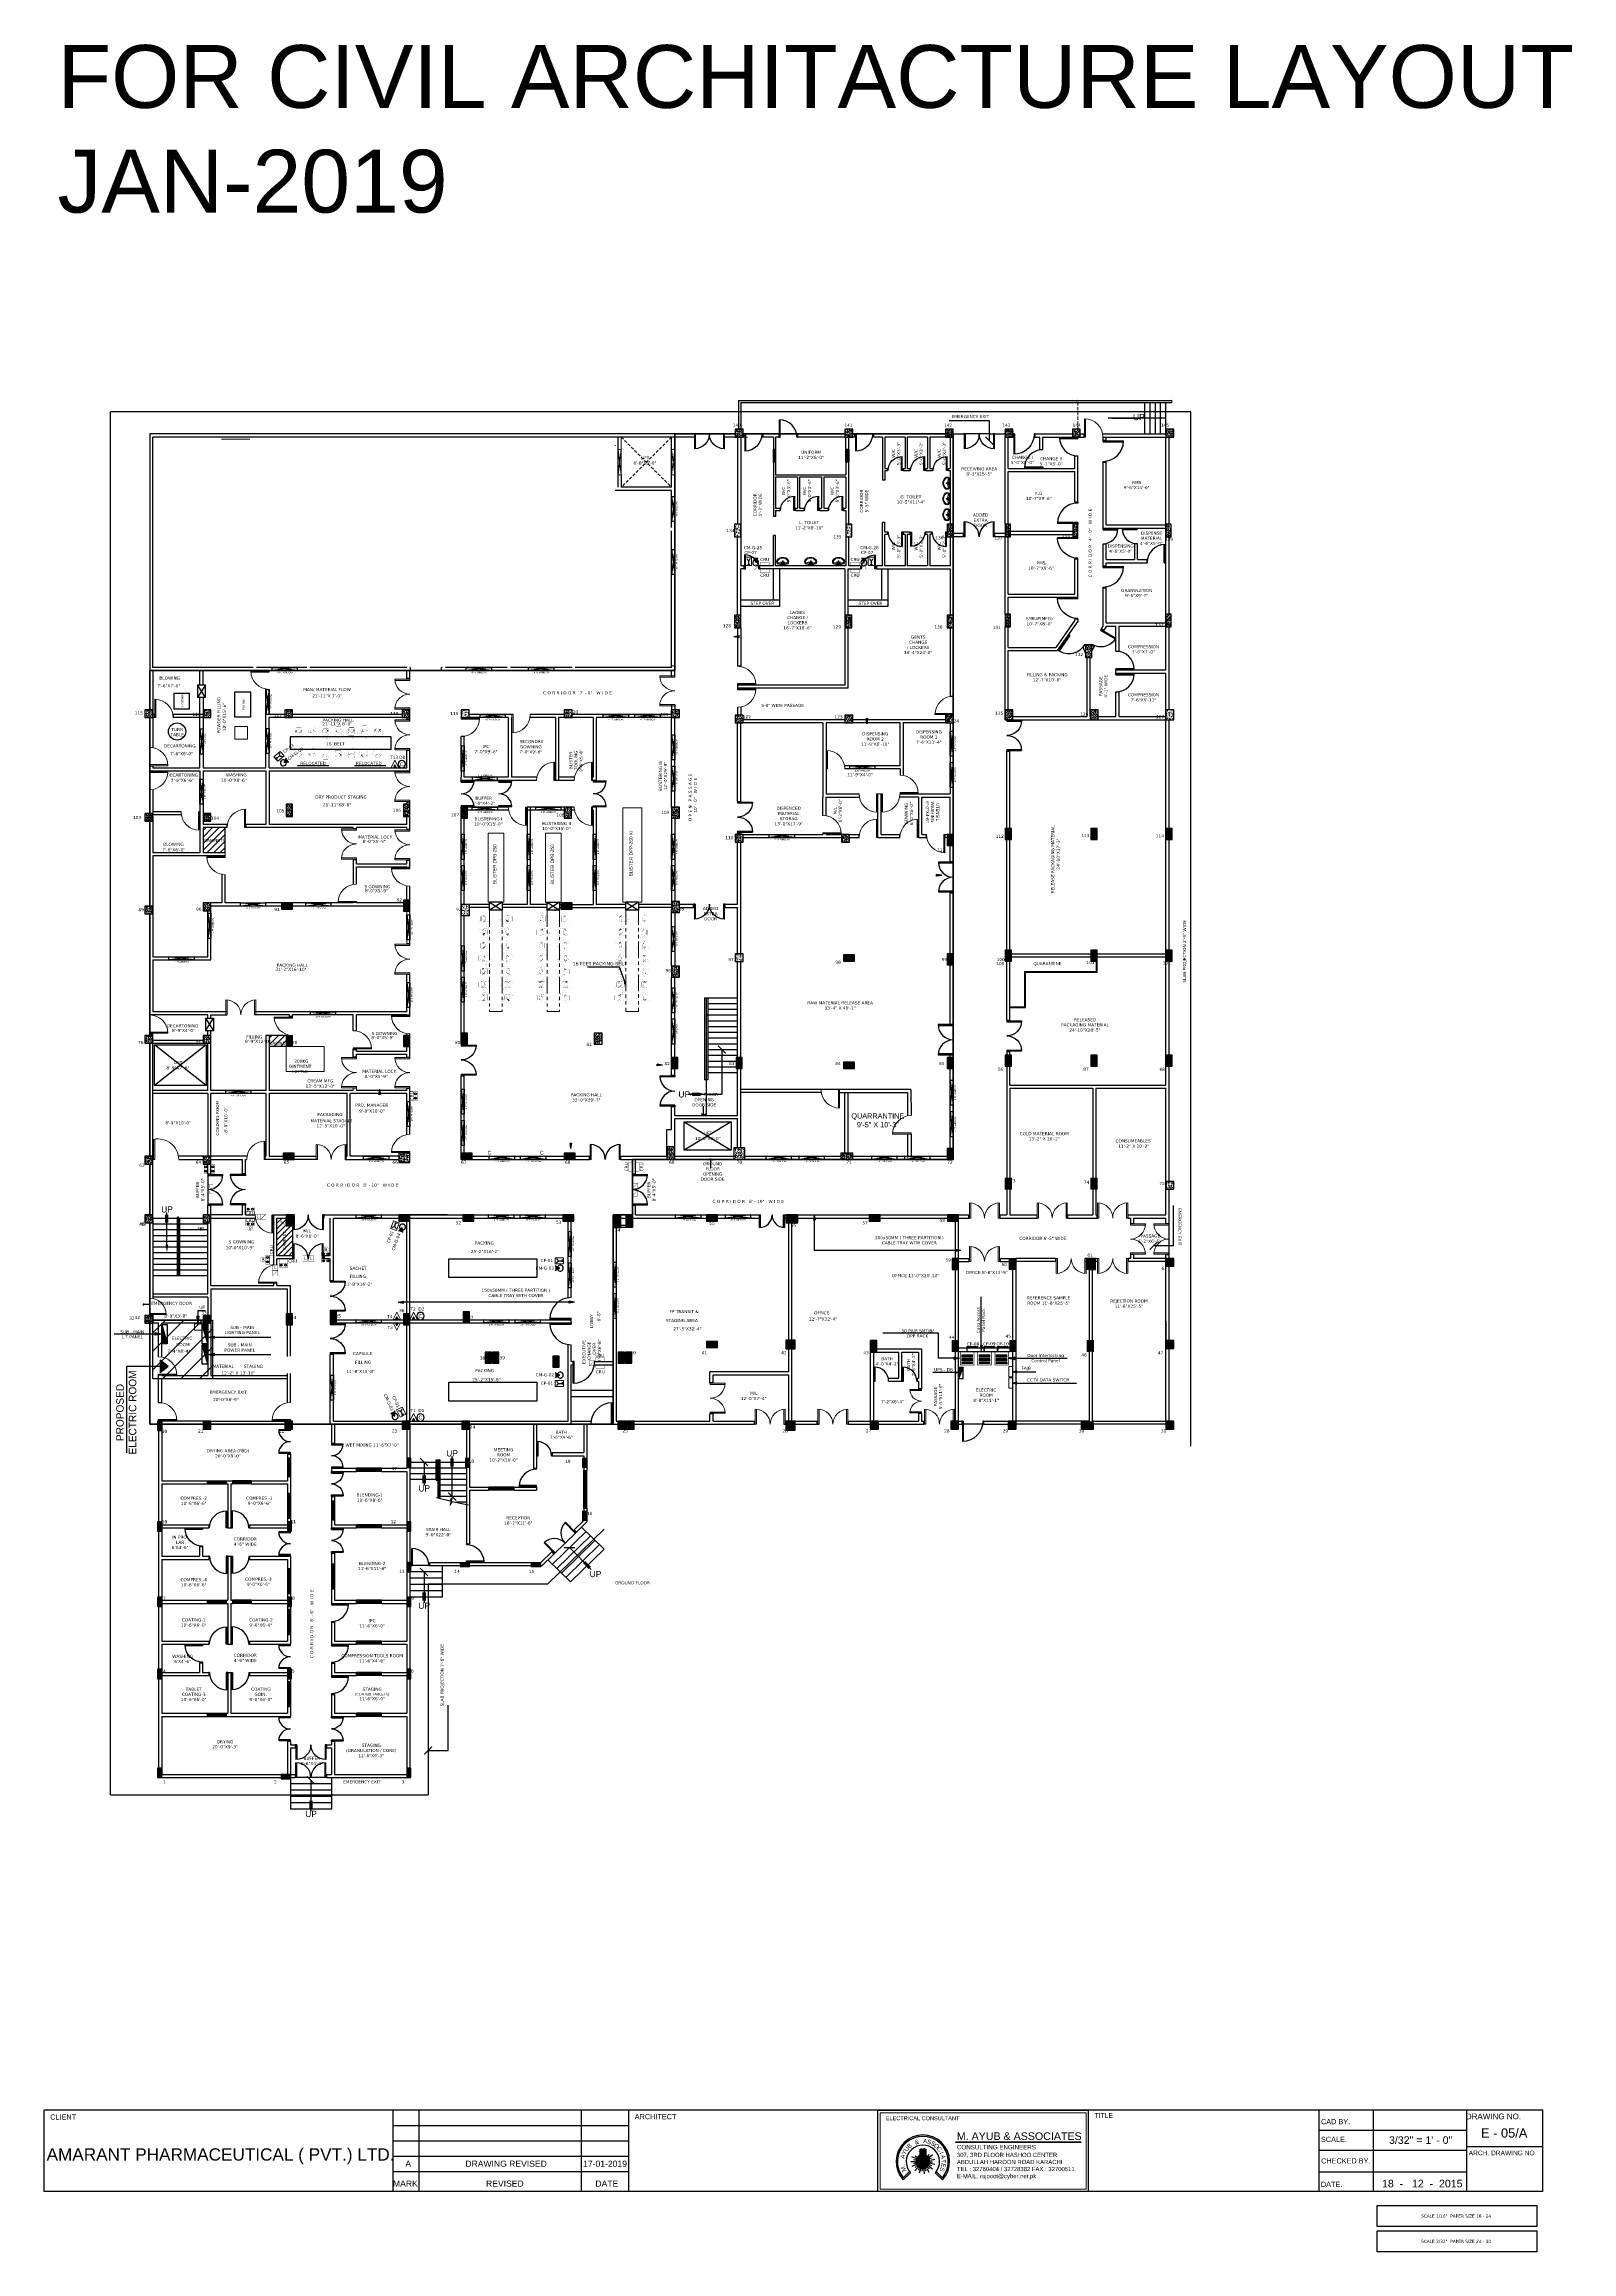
# Model space of a CAD drawing. Header units: inches. Extents: x -217 to 2701, y -906 to 3312.
import ezdxf
from ezdxf.enums import TextEntityAlignment as Align

# ---------------------------------------------------------------- set-up
doc = ezdxf.new("R2010")
doc.units = ezdxf.units.IN
doc.header["$MEASUREMENT"] = 0
doc.linetypes.add('DASHED', pattern=[0.75, 0.5, -0.25])
doc.linetypes.add('PHANTOM', pattern=[63.5, 31.75, -6.35, 6.35, -6.35, 6.35, -6.35])
doc.layers.get('0').update_dxf_attribs({"color": 8, "linetype": 'CONTINUOUS'})
for name, color, linetype in [('A-MARL', 8, 'CONTINUOUS'), ('AROW', 8, 'CONTINUOUS'), ('COLUMN', 8, 'CONTINUOUS'), ('COLUMN HATCH', 8, 'CONTINUOUS'), ('DOOR', 8, 'CONTINUOUS'), ('EL - LIGHT', 8, 'CONTINUOUS'), ('EL - TEXT', 8, 'CONTINUOUS'), ('EL- DATA POINT', 8, 'CONTINUOUS'), ('EL- DOOR INTERLOCKING', 8, 'CONTINUOUS'), ('EL- TELEPHONE', 8, 'CONTINUOUS'), ('EL-LPDB', 8, 'CONTINUOUS'), ('EL-TEXT-A', 8, 'CONTINUOUS'), ('F', 8, 'CONTINUOUS'), ('Layer3', 8, 'CONTINUOUS'), ('LINE WORKS', 8, 'CONTINUOUS'), ('M-AA LIGHT', 8, 'CONTINUOUS'), ('MAA - CCTV - ZAI', 8, 'CONTINUOUS'), ('MAA-CABLE TRAY', 8, 'CONTINUOUS'), ('MAA-DB.', 8, 'CONTINUOUS'), ('MAA-PP.1', 8, 'CONTINUOUS'), ('OUTER LINE', 8, 'CONTINUOUS'), ('SHEET', 8, 'CONTINUOUS'), ('STAIR', 8, 'CONTINUOUS'), ('TEXT', 8, 'CONTINUOUS'), ('WALL', 7, 'CONTINUOUS'), ('WINDOOW', 8, 'CONTINUOUS'), ('X-REF', 8, 'CONTINUOUS')]:
    doc.layers.add(name, color=color, linetype=linetype)
for name, color, linetype, lineweight in [('AR. COLUMN', 160, 'CONTINUOUS', 30), ('AR. PANEL', 8, 'CONTINUOUS', 13), ('AR. R.C.C HATCH', 253, 'CONTINUOUS', 9), ('PHAN', 8, 'PHANTOM', 18), ('S.D condiut', 8, 'CONTINUOUS', 9), ('Walls', 8, 'CONTINUOUS', 0)]:
    doc.layers.add(name, color=color, linetype=linetype, lineweight=lineweight)
doc.styles.add('12 AN', font='ARIALN.TTF', dxfattribs={"height": 12})
doc.styles.add('AAFONT', font='stylu.ttf')
doc.styles.add('ARIAL', font='arial.ttf')
doc.styles.add('H St Bt', font='stylu.ttf')
doc.styles.add('ROBINA', font='arial.ttf')
doc.styles.add('style2', font='arial.ttf', dxfattribs={"height": 9})
doc.styles.add('style3', font='arial.ttf', dxfattribs={"height": 15})
doc.styles.add('TECHNICBOLD', font='times.ttf', dxfattribs={"height": 10})
doc.styles.add('VERDANA', font='verdana.ttf')
doc.dimstyles.new('DIM4', dxfattribs={"dimtxt": 21, "dimasz": 10, "dimexe": 8, "dimexo": 8, "dimgap": 8, "dimtad": 1, "dimdec": 4, "dimzin": 3, "dimdsep": 46, "dimlunit": 4, "dimtxsty": 'style3', "dimblk": 'ARCHTICK', "dimcen": 0, "dimdle": 8, "dimclrd": 1, "dimclre": 1, "dimclrt": 3, "dimadec": 0, "dimazin": 0, "dimtfac": 1, "dimtdec": 4, "dimtofl": 0, "dimtmove": 2, "dimatfit": 3, "dimldrblk": 'ARCHTICK', "dimfxl": 1, "dimtolj": 1, "dimtzin": 1, "dimarcsym": 0})
doc.dimstyles.new('SMZ_DIMENSION_', dxfattribs={"dimtxt": 15, "dimasz": 10, "dimexe": 8, "dimexo": 8, "dimgap": 8, "dimtad": 0, "dimdec": 0, "dimzin": 3, "dimdsep": 46, "dimlunit": 4, "dimtxsty": 'H St Bt', "dimblk": 'ARCHTICK', "dimcen": 0, "dimdle": 8, "dimclrd": 2, "dimclre": 2, "dimclrt": 3, "dimadec": 0, "dimazin": 0, "dimtfac": 1, "dimtdec": 0, "dimtofl": 0, "dimtmove": 2, "dimatfit": 3, "dimldrblk": 'ARCHTICK', "dimfxl": 8, "dimtolj": 1, "dimtzin": 1, "dimarcsym": 0})
pattern_1 = [(50, (0, 0), (7.172602, -0.627521), [0.75, -8.25]), (355, (0, 0), (-1.387513, 7.521921), [0.6, -6.6]), (100.45144, (0.598, -0.052), (5.785088, 6.8944), [0.637402, -7.011421]), (46.1842, (0, 2), (10.672413, -1.655193), [1.125, -12.375]), (96.63564, (0.889, 1.862), (9.34662, 9.741186), [0.956103, -10.517138]), (351.18416, (0, 2), (9.34662, 9.741186), [0.9, -9.9]), (21, (1, 1.5), (5.96907, -4.026189), [0.75, -8.25]), (326, (1, 1.5), (2.433153, 7.2515), [0.6, -6.6]), (71.45144, (1.4974, 1.1645), (8.402224, 3.225312), [0.637402, -7.011421]), (37.5, (0, 0), (0.1215986, 3.3289385), [0, -6.52, 0, -6.7, 0, -6.625]), (7.5, (0, 0), (2.6306954, 3.944117), [0, -3.82, 0, -6.37, 0, -2.525]), (327.5, (-2.23, 0), (5.3382244, -0.2255487), [0, -2.5, 0, -7.8, 0, -10.35]), (317.5, (-3.23, 0), (5.831862, 1.00105), [0, -3.25, 0, -5.18, 0, -7.35])]

# ---------------------------------------------------------------- blocks, each defined once
blk = doc.blocks.new('D5')
for p, q in [((3, 0), (0, 0)), ((1.5, 0), (1.5, 28.5)), ((3, 0), (3, 28.5)), ((57, 0), (57, 28.5)), ((60, 0), (57, 0)), ((58.5, 0), (58.5, 28.5))]:
    blk.add_line(p, q)
for centre, start, end in [((1.5, 0), 0, 90), ((58.5, 0), 90, 180)]:
    blk.add_arc(centre, 28.5, start, end)
blk = doc.blocks.new('D3')
for p, q in [((0, 0), (3, 0)), ((1.5, 0), (1.5, 33)), ((3, 0), (3, 33)), ((34.5, 0), (36, 0))]:
    blk.add_line(p, q)
blk.add_arc((1.5, 0), 33, 0, 90)
blk = doc.blocks.new('D2.5')
at = {"color": 0}
for p, q in [((0, 0), (3, 0)), ((1.5, 0), (1.5, 27)), ((3, 0), (3, 27)), ((28.5, 0), (30, 0))]:
    blk.add_line(p, q, dxfattribs=at)
blk.add_arc((1.5, 0), 27, 0, 90, dxfattribs=at)
blk = doc.blocks.new('D3.5')
for p, q in [((3, 0), (0, 0)), ((1.5, 0), (1.5, 39)), ((3, 0), (3, 39)), ((42, 0), (40.5, 0))]:
    blk.add_line(p, q)
blk.add_arc((1.5, 0), 39, 0, 90)
blk = doc.blocks.new('b d')
at = {"layer": 'WINDOOW', "color": 0, "lineweight": 0}
for p, q in [((67237.4, 17555), (67233.9, 17555)), ((67234.9, 17526.3), (67234.9, 17555)), ((67237.4, 17526.4), (67237.4, 17555)), ((67289.9, 17526.4), (67289.9, 17555)), ((67289.9, 17555), (67293.4, 17555)), ((67292.4, 17526.3), (67292.4, 17555))]:
    blk.add_line(p, q, dxfattribs=at)
for centre, radius, start, end in [((67234.9, 17555), 28.8, 270, 0), ((67292.4, 17555), 28.7, 180, 270)]:
    blk.add_arc(centre, radius, start, end, dxfattribs=at)
blk = doc.blocks.new('D1')
at = {"layer": 'WINDOOW', "color": 0, "lineweight": 0}
for p, q in [((2995.3, -11649.8), (2960.3, -11649.8)), ((2995.3, -11647.8), (2960.4, -11647.8)), ((2995.3, -11647.8), (2995.3, -11650.8))]:
    blk.add_line(p, q, dxfattribs=at)
blk.add_arc((2995.3, -11649.8), 35, 90, 180, dxfattribs=at)
blk = doc.blocks.new('BLISTER DPB 250')
at = {"layer": 'WINDOOW', "color": 0, "lineweight": 0}
for p, q in [((5169.1, 17605.6), (5199.1, 17605.6)), ((5169.1, 17473.6), (5169.1, 17605.6)), ((5199.1, 17605.6), (5199.1, 17473.6)), ((5199.1, 17473.6), (5169.1, 17473.6))]:
    blk.add_line(p, q, dxfattribs=at)
at = {"layer": 'TEXT', "color": 0, "lineweight": 0, "style": 'H St Bt'}
blk.add_text('BLISTER DPB-250', height=6.48, rotation=90, dxfattribs=at).set_placement((5185, 17508.1))
blk = doc.blocks.new('BLISTER DPP 260 KI')
at = {"layer": 'WINDOOW', "color": 0, "lineweight": 0}
for p, q in [((5092, 17123.4), (5128, 17123.4)), ((5092, 16943.4), (5092, 17123.4)), ((5128, 16943.4), (5128, 17123.4)), ((5092, 16943.4), (5128, 16943.4))]:
    blk.add_line(p, q, dxfattribs=at)
at = {"layer": 'TEXT', "color": 0, "lineweight": 0, "style": 'H St Bt'}
blk.add_text('BLISTER DPP-260 KI', height=6.48, rotation=90, dxfattribs=at).set_placement((5110.7, 16992.8))
blk = doc.blocks.new('blocking')
at = {"layer": 'WINDOOW', "color": 0, "lineweight": 0}
for p, q in [((-14271.1, 16546.9), (-14271.1, 16570.9)), ((-14271.1, 16570.9), (-14247.1, 16570.9)), ((-14247.1, 16546.9), (-14271.1, 16546.9)), ((-14247.1, 16570.9), (-14247.1, 16546.9))]:
    blk.add_line(p, q, dxfattribs=at)
blk = doc.blocks.new('D4')
for p, q in [((0, 0), (3, 0)), ((1.5, 0), (1.5, 22.5)), ((3, 0), (3, 22.4)), ((45, 0), (45, 22.4)), ((45, 0), (48, 0)), ((46.5, 0), (46.5, 22.5))]:
    blk.add_line(p, q)
for centre, start, end in [((1.5, 0), 0, 90), ((46.5, 0), 90, 180)]:
    blk.add_arc(centre, 22.5, start, end)
blk = doc.blocks.new('Wash Basin')
at = {"layer": 'WINDOOW', "color": 0, "lineweight": 0}
for p, q in [((-1.9, -3.3, -20.3), (-1, -2.9, -20.3)), ((-1.9, -3.4, -20.3), (-0.9, -3, -20.3)), ((-1.8, -3.6, -20.3), (-0.9, -3.2, -20.3)), ((-1.7, -3.8, -20.3), (-0.8, -3.4, -20.3)), ((-1.6, -4, -20.3), (-0.7, -3.6, -20.3)), ((-1.6, -4.2, -20.3), (-0.6, -3.8, -20.3)), ((-0.3, -6.6, -20.3), (-0.5, -7.1, -20.3)), ((-0.2, -7.1, -20.3), (-0.5, -7.1, -20.3)), ((-0.3, -7.6, -20.3), (-0.5, -7.1, -20.3)), ((-0.2, -7.1, -20.3), (-0.5, -7.1, -20.3)), ((-0.4, -6.9, -20.3), (-0.2, -6.9, -20.3)), ((-0.4, -7.3, -20.3), (-0.1, -7.2, -20.3)), ((-0.2, -6.7, -20.3), (-0.3, -6.6, -20.3)), ((-0.3, -6.6, -20.3), (-0.2, -6.6, -20.3)), ((0, -7.4, -20.3), (-0.3, -7.6, -20.3)), ((-0.3, -7.6, -20.3), (0.2, -7.8, -20.3)), ((0, -7.7, -20.3), (0.1, -7.4, -20.3)), ((0.2, -7.5, -20.3), (0.2, -7.8, -20.3)), ((0.7, -7.6, -20.3), (0.2, -7.8, -20.3)), ((0.5, -7.7, -20.3), (0.4, -7.4, -20.3)), ((0.5, -7.4, -20.3), (0.7, -7.6, -20.3)), ((0.6, -6.7, -20.3), (0.7, -6.6, -20.3)), ((0.7, -6.6, -20.3), (0.6, -6.6, -20.3)), ((0.8, -6.9, -20.3), (0.6, -6.9, -20.3)), ((0.9, -7.1, -20.3), (0.6, -7.1, -20.3)), ((0.9, -7.1, -20.3), (0.6, -7.1, -20.3)), ((0.8, -7.3, -20.3), (0.6, -7.2, -20.3)), ((0.7, -6.6, -20.3), (0.9, -7.1, -20.3)), ((0.7, -7.6, -20.3), (0.9, -7.1, -20.3)), ((2, -4.2, -20.3), (1, -3.8, -20.3)), ((2.1, -4, -20.3), (1.1, -3.6, -20.3)), ((2.2, -3.8, -20.3), (1.2, -3.4, -20.3)), ((2.3, -3.4, -20.3), (1.3, -3, -20.3)), ((2.3, -3.6, -20.3), (1.3, -3.2, -20.3)), ((2.4, -3.3, -20.3), (1.4, -2.9, -20.3))]:
    blk.add_line(p, q, dxfattribs=at)
at = {"layer": 'WINDOOW', "color": 0, "lineweight": 0, "elevation": -20.3}
for points in [[(-0.2, -7.1), (-0.2, -2.9)], [(0.6, -2.9), (0.6, -7.1)]]:
    blk.add_lwpolyline(points, dxfattribs=at)
at = {"layer": 'WINDOOW', "color": 0, "lineweight": 0}
for centre, radius, start, end in [((-1.2, -18.8, -20.3), 18.9, 86.3022, 117.1041), ((1.2, -18.8, -20.3), 18.9, 62.8959, 93.6978), ((-6.3, -6.2, -20.3), 5.44, 130.629, 229.5748), ((0, 0, -20.3), 14.2, 222.5382, 317.4618), ((-6.3, -6.2, -20.3), 3.75, 130.629, 229.5748), ((0, 0, -20.3), 12.5, 222.5382, 317.4618), ((-1.2, -18.8, -20.3), 17.2, 86.3022, 117.1041), ((0, 20, -20.3), 25.1, 249.343, 290.657), ((-1.5, -3.5, -20.3), 0.82, 157.3594, 242.2069), ((-0.8, -4.7, -20.3), 2.08, 88.1459, 131.4167), ((-1.8, -2.1, -20.3), 2.08, 268.147, 311.4156), ((0.2, -5.7, -20.3), 3.23, 92.4524, 107.7907), ((-1.2, -3.4, -20.3), 0.82, 337.3556, 62.2031), ((0.2, -7.1, -20.3), 0.668, 123.6067, 56.3933), ((-0.2, -4.4, -20.3), 0.981, 84.6081, 95.3919), ((0.2, -2.9, -20.3), 0.37, 0, 180), ((0.2, -7.1, -20.3), 0.37, 180, 0), ((1.2, -18.8, -20.3), 17.2, 63.6135, 93.6978), ((0.2, -5.7, -20.3), 3.23, 72.2093, 87.5476), ((0.7, -4.4, -20.3), 0.981, 84.6081, 95.3919), ((1.6, -3.4, -20.3), 0.82, 117.7969, 202.6444), ((2.2, -2.1, -20.3), 2.08, 228.5844, 271.853), ((1.3, -4.7, -20.3), 2.08, 48.5833, 91.8541), ((1.9, -3.5, -20.3), 0.82, 297.7931, 22.6406), ((6.2, -6.2, -20.3), 3.75, 310.4252, 49.371), ((6.3, -6.2, -20.3), 5.44, 310.4252, 49.371)]:
    blk.add_arc(centre, radius, start, end, dxfattribs=at)
blk = doc.blocks.new('*U414')
at = {"layer": 'WALL', "color": 0}
for p, q in [((60520.1, 48188.8), (60526.1, 48188.8)), ((60520.1, 48140.8), (60520.1, 48188.8)), ((60526.1, 48188.8), (60520.1, 48140.8)), ((60520.1, 48188.8), (60526.1, 48140.8)), ((60526.1, 48188.8), (60526.1, 48140.8)), ((60526.1, 48140.8), (60520.1, 48140.8))]:
    blk.add_line(p, q, dxfattribs=at)
at = {"layer": 'TEXT', "lineweight": 0, "style": 'H St Bt'}
blk.add_text('4 FT WINDOW', height=3.11, rotation=90, dxfattribs=at).set_placement((60531.3, 48150.8))
blk = doc.blocks.new('*U415')
at = {"layer": 'WALL', "color": 0}
for p, q in [((60520.1, 48188.8), (60526.1, 48188.8)), ((60520.1, 48140.8), (60520.1, 48188.8)), ((60526.1, 48188.8), (60520.1, 48140.8)), ((60520.1, 48188.8), (60526.1, 48140.8)), ((60526.1, 48188.8), (60526.1, 48140.8)), ((60526.1, 48140.8), (60520.1, 48140.8))]:
    blk.add_line(p, q, dxfattribs=at)
at = {"layer": 'TEXT', "lineweight": 0, "style": 'H St Bt'}
blk.add_text('4 FT WINDOW', height=3.11, rotation=90, dxfattribs=at).set_placement((60531.3, 48150.8))
blk = doc.blocks.new('*U416')
at = {"layer": 'WALL', "color": 0}
for p, q in [((60520.1, 48188.8), (60526.1, 48188.8)), ((60520.1, 48140.8), (60520.1, 48188.8)), ((60526.1, 48188.8), (60520.1, 48140.8)), ((60520.1, 48188.8), (60526.1, 48140.8)), ((60526.1, 48188.8), (60526.1, 48140.8)), ((60526.1, 48140.8), (60520.1, 48140.8))]:
    blk.add_line(p, q, dxfattribs=at)
at = {"layer": 'TEXT', "lineweight": 0, "style": 'H St Bt'}
blk.add_text('4 FT WINDOW', height=3.11, rotation=90, dxfattribs=at).set_placement((60531.3, 48150.8))
blk = doc.blocks.new('*U417')
at = {"layer": 'WALL', "color": 0}
for p, q in [((60520.1, 48188.8), (60526.1, 48188.8)), ((60520.1, 48140.8), (60520.1, 48188.8)), ((60526.1, 48188.8), (60520.1, 48140.8)), ((60520.1, 48188.8), (60526.1, 48140.8)), ((60526.1, 48188.8), (60526.1, 48140.8)), ((60526.1, 48140.8), (60520.1, 48140.8))]:
    blk.add_line(p, q, dxfattribs=at)
at = {"layer": 'TEXT', "lineweight": 0, "style": 'H St Bt'}
blk.add_text('4 FT WINDOW', height=3.11, rotation=90, dxfattribs=at).set_placement((60531.3, 48150.8))
blk = doc.blocks.new('*U418')
at = {"layer": 'WALL', "color": 0}
for p, q in [((60520.1, 48188.8), (60526.1, 48188.8)), ((60520.1, 48140.8), (60520.1, 48188.8)), ((60526.1, 48188.8), (60520.1, 48140.8)), ((60520.1, 48188.8), (60526.1, 48140.8)), ((60526.1, 48188.8), (60526.1, 48140.8)), ((60526.1, 48140.8), (60520.1, 48140.8))]:
    blk.add_line(p, q, dxfattribs=at)
at = {"layer": 'TEXT', "lineweight": 0, "style": 'H St Bt'}
blk.add_text('4 FT WINDOW', height=3.11, rotation=90, dxfattribs=at).set_placement((60531.3, 48150.8))
blk = doc.blocks.new('*U419')
at = {"layer": 'WALL', "color": 0}
for p, q in [((60520.1, 48188.8), (60526.1, 48188.8)), ((60520.1, 48140.8), (60520.1, 48188.8)), ((60526.1, 48188.8), (60520.1, 48140.8)), ((60520.1, 48188.8), (60526.1, 48140.8)), ((60526.1, 48188.8), (60526.1, 48140.8)), ((60526.1, 48140.8), (60520.1, 48140.8))]:
    blk.add_line(p, q, dxfattribs=at)
at = {"layer": 'TEXT', "lineweight": 0, "style": 'H St Bt'}
blk.add_text('4 FT WINDOW', height=3.11, rotation=90, dxfattribs=at).set_placement((60531.3, 48150.8))
blk = doc.blocks.new('*U420')
at = {"layer": 'WALL', "color": 0}
for p, q in [((60520.1, 48188.8), (60526.1, 48188.8)), ((60520.1, 48140.8), (60520.1, 48188.8)), ((60526.1, 48188.8), (60520.1, 48140.8)), ((60520.1, 48188.8), (60526.1, 48140.8)), ((60526.1, 48188.8), (60526.1, 48140.8)), ((60526.1, 48140.8), (60520.1, 48140.8))]:
    blk.add_line(p, q, dxfattribs=at)
at = {"layer": 'TEXT', "lineweight": 0, "style": 'H St Bt'}
blk.add_text('4 FT WINDOW', height=3.11, rotation=90, dxfattribs=at).set_placement((60531.3, 48150.8))
blk = doc.blocks.new('*U421')
at = {"layer": 'WALL', "color": 0}
for p, q in [((60520.1, 48188.8), (60526.1, 48188.8)), ((60520.1, 48140.8), (60520.1, 48188.8)), ((60526.1, 48188.8), (60520.1, 48140.8)), ((60520.1, 48188.8), (60526.1, 48140.8)), ((60526.1, 48188.8), (60526.1, 48140.8)), ((60526.1, 48140.8), (60520.1, 48140.8))]:
    blk.add_line(p, q, dxfattribs=at)
at = {"layer": 'TEXT', "lineweight": 0, "style": 'H St Bt'}
blk.add_text('4 FT WINDOW', height=3.11, rotation=90, dxfattribs=at).set_placement((60531.3, 48150.8))
blk = doc.blocks.new('*U422')
at = {"layer": 'WALL', "color": 0}
for p, q in [((60520.1, 48188.8), (60526.1, 48188.8)), ((60520.1, 48140.8), (60520.1, 48188.8)), ((60526.1, 48188.8), (60520.1, 48140.8)), ((60520.1, 48188.8), (60526.1, 48140.8)), ((60526.1, 48188.8), (60526.1, 48140.8)), ((60526.1, 48140.8), (60520.1, 48140.8))]:
    blk.add_line(p, q, dxfattribs=at)
at = {"layer": 'TEXT', "lineweight": 0, "style": 'H St Bt'}
blk.add_text('4 FT WINDOW', height=3.11, rotation=90, dxfattribs=at).set_placement((60531.3, 48150.8))
blk = doc.blocks.new('*U423')
at = {"layer": 'WALL', "color": 0}
for p, q in [((60520.1, 48188.8), (60526.1, 48188.8)), ((60520.1, 48140.8), (60520.1, 48188.8)), ((60526.1, 48188.8), (60520.1, 48140.8)), ((60520.1, 48188.8), (60526.1, 48140.8)), ((60526.1, 48188.8), (60526.1, 48140.8)), ((60526.1, 48140.8), (60520.1, 48140.8))]:
    blk.add_line(p, q, dxfattribs=at)
at = {"layer": 'TEXT', "lineweight": 0, "style": 'H St Bt'}
blk.add_text('4 FT WINDOW', height=3.11, rotation=90, dxfattribs=at).set_placement((60531.3, 48150.8))
blk = doc.blocks.new('*U424')
at = {"layer": 'WALL', "color": 0}
for p, q in [((60520.1, 48188.8), (60526.1, 48188.8)), ((60520.1, 48140.8), (60520.1, 48188.8)), ((60526.1, 48188.8), (60520.1, 48140.8)), ((60520.1, 48188.8), (60526.1, 48140.8)), ((60526.1, 48188.8), (60526.1, 48140.8)), ((60526.1, 48140.8), (60520.1, 48140.8))]:
    blk.add_line(p, q, dxfattribs=at)
at = {"layer": 'TEXT', "lineweight": 0, "style": 'H St Bt'}
blk.add_text('4 FT WINDOW', height=3.11, rotation=90, dxfattribs=at).set_placement((60531.3, 48150.8))
blk = doc.blocks.new('*U425')
at = {"layer": 'WALL', "color": 0}
for p, q in [((60520.1, 48188.8), (60526.1, 48188.8)), ((60520.1, 48140.8), (60520.1, 48188.8)), ((60526.1, 48188.8), (60520.1, 48140.8)), ((60520.1, 48188.8), (60526.1, 48140.8)), ((60526.1, 48188.8), (60526.1, 48140.8)), ((60526.1, 48140.8), (60520.1, 48140.8))]:
    blk.add_line(p, q, dxfattribs=at)
at = {"layer": 'TEXT', "lineweight": 0, "style": 'H St Bt'}
blk.add_text('4 FT WINDOW', height=3.11, rotation=90, dxfattribs=at).set_placement((60531.3, 48150.8))
blk = doc.blocks.new('*U426')
at = {"layer": 'WALL', "color": 0}
for p, q in [((60520.1, 48188.8), (60526.1, 48188.8)), ((60520.1, 48140.8), (60520.1, 48188.8)), ((60526.1, 48188.8), (60520.1, 48140.8)), ((60520.1, 48188.8), (60526.1, 48140.8)), ((60526.1, 48188.8), (60526.1, 48140.8)), ((60526.1, 48140.8), (60520.1, 48140.8))]:
    blk.add_line(p, q, dxfattribs=at)
at = {"layer": 'TEXT', "lineweight": 0, "style": 'H St Bt'}
blk.add_text('4 FT WINDOW', height=3.11, rotation=90, dxfattribs=at).set_placement((60531.3, 48150.8))
blk = doc.blocks.new('*U427')
at = {"layer": 'WALL', "color": 0}
for p, q in [((60520.1, 48188.8), (60526.1, 48188.8)), ((60520.1, 48140.8), (60520.1, 48188.8)), ((60526.1, 48188.8), (60520.1, 48140.8)), ((60520.1, 48188.8), (60526.1, 48140.8)), ((60526.1, 48188.8), (60526.1, 48140.8)), ((60526.1, 48140.8), (60520.1, 48140.8))]:
    blk.add_line(p, q, dxfattribs=at)
at = {"layer": 'TEXT', "lineweight": 0, "style": 'H St Bt'}
blk.add_text('4 FT WINDOW', height=3.11, rotation=90, dxfattribs=at).set_placement((60531.3, 48150.8))
blk = doc.blocks.new('*U428')
at = {"layer": 'WALL', "color": 0}
for p, q in [((60520.1, 48188.8), (60526.1, 48188.8)), ((60520.1, 48140.8), (60520.1, 48188.8)), ((60526.1, 48188.8), (60520.1, 48140.8)), ((60520.1, 48188.8), (60526.1, 48140.8)), ((60526.1, 48188.8), (60526.1, 48140.8)), ((60526.1, 48140.8), (60520.1, 48140.8))]:
    blk.add_line(p, q, dxfattribs=at)
at = {"layer": 'TEXT', "lineweight": 0, "style": 'H St Bt'}
blk.add_text('4 FT WINDOW', height=3.11, rotation=90, dxfattribs=at).set_placement((60531.3, 48150.8))
blk = doc.blocks.new('*U429')
at = {"layer": 'WALL', "color": 0}
for p, q in [((60520.1, 48188.8), (60526.1, 48188.8)), ((60520.1, 48140.8), (60520.1, 48188.8)), ((60526.1, 48188.8), (60520.1, 48140.8)), ((60520.1, 48188.8), (60526.1, 48140.8)), ((60526.1, 48188.8), (60526.1, 48140.8)), ((60526.1, 48140.8), (60520.1, 48140.8))]:
    blk.add_line(p, q, dxfattribs=at)
at = {"layer": 'TEXT', "lineweight": 0, "style": 'H St Bt'}
blk.add_text('4 FT WINDOW', height=3.11, rotation=90, dxfattribs=at).set_placement((60531.3, 48150.8))
blk = doc.blocks.new('*U430')
at = {"layer": 'WALL', "color": 0}
for p, q in [((60520.1, 48188.8), (60526.1, 48188.8)), ((60520.1, 48140.8), (60520.1, 48188.8)), ((60526.1, 48188.8), (60520.1, 48140.8)), ((60520.1, 48188.8), (60526.1, 48140.8)), ((60526.1, 48188.8), (60526.1, 48140.8)), ((60526.1, 48140.8), (60520.1, 48140.8))]:
    blk.add_line(p, q, dxfattribs=at)
at = {"layer": 'TEXT', "lineweight": 0, "style": 'H St Bt'}
blk.add_text('4 FT WINDOW', height=3.11, rotation=90, dxfattribs=at).set_placement((60531.3, 48150.8))
blk = doc.blocks.new('*U431')
at = {"layer": 'WALL', "color": 0}
for p, q in [((60520.1, 48188.8), (60526.1, 48188.8)), ((60520.1, 48140.8), (60520.1, 48188.8)), ((60526.1, 48188.8), (60520.1, 48140.8)), ((60520.1, 48188.8), (60526.1, 48140.8)), ((60526.1, 48188.8), (60526.1, 48140.8)), ((60526.1, 48140.8), (60520.1, 48140.8))]:
    blk.add_line(p, q, dxfattribs=at)
at = {"layer": 'TEXT', "lineweight": 0, "style": 'H St Bt'}
blk.add_text('4 FT WINDOW', height=3.11, rotation=90, dxfattribs=at).set_placement((60531.3, 48150.8))
blk = doc.blocks.new('*U432')
at = {"layer": 'WALL', "color": 0}
for p, q in [((60520.1, 48188.8), (60526.1, 48188.8)), ((60520.1, 48140.8), (60520.1, 48188.8)), ((60526.1, 48188.8), (60520.1, 48140.8)), ((60520.1, 48188.8), (60526.1, 48140.8)), ((60526.1, 48188.8), (60526.1, 48140.8)), ((60526.1, 48140.8), (60520.1, 48140.8))]:
    blk.add_line(p, q, dxfattribs=at)
at = {"layer": 'TEXT', "lineweight": 0, "style": 'H St Bt'}
blk.add_text('4 FT WINDOW', height=3.11, rotation=90, dxfattribs=at).set_placement((60531.3, 48150.8))
blk = doc.blocks.new('*U433')
at = {"layer": 'WALL', "color": 0}
for p, q in [((60520.1, 48188.8), (60526.1, 48188.8)), ((60520.1, 48140.8), (60520.1, 48188.8)), ((60526.1, 48188.8), (60520.1, 48140.8)), ((60520.1, 48188.8), (60526.1, 48140.8)), ((60526.1, 48188.8), (60526.1, 48140.8)), ((60526.1, 48140.8), (60520.1, 48140.8))]:
    blk.add_line(p, q, dxfattribs=at)
at = {"layer": 'TEXT', "lineweight": 0, "style": 'H St Bt'}
blk.add_text('4 FT WINDOW', height=3.11, rotation=90, dxfattribs=at).set_placement((60531.3, 48150.8))
blk = doc.blocks.new('*U434')
at = {"layer": 'WALL', "color": 0}
for p, q in [((60520.1, 48188.8), (60526.1, 48188.8)), ((60520.1, 48140.8), (60520.1, 48188.8)), ((60526.1, 48188.8), (60520.1, 48140.8)), ((60520.1, 48188.8), (60526.1, 48140.8)), ((60526.1, 48188.8), (60526.1, 48140.8)), ((60526.1, 48140.8), (60520.1, 48140.8))]:
    blk.add_line(p, q, dxfattribs=at)
at = {"layer": 'TEXT', "lineweight": 0, "style": 'H St Bt'}
blk.add_text('4 FT WINDOW', height=3.11, rotation=90, dxfattribs=at).set_placement((60531.3, 48150.8))
blk = doc.blocks.new('*U435')
at = {"layer": 'WALL', "color": 0}
for p, q in [((60520.1, 48188.8), (60526.1, 48188.8)), ((60520.1, 48140.8), (60520.1, 48188.8)), ((60526.1, 48188.8), (60520.1, 48140.8)), ((60520.1, 48188.8), (60526.1, 48140.8)), ((60526.1, 48188.8), (60526.1, 48140.8)), ((60526.1, 48140.8), (60520.1, 48140.8))]:
    blk.add_line(p, q, dxfattribs=at)
at = {"layer": 'TEXT', "lineweight": 0, "style": 'H St Bt'}
blk.add_text('4 FT WINDOW', height=3.11, rotation=90, dxfattribs=at).set_placement((60531.3, 48150.8))
blk = doc.blocks.new('*U436')
at = {"layer": 'WALL', "color": 0}
for p, q in [((60520.1, 48188.8), (60526.1, 48188.8)), ((60520.1, 48140.8), (60520.1, 48188.8)), ((60526.1, 48188.8), (60520.1, 48140.8)), ((60520.1, 48188.8), (60526.1, 48140.8)), ((60526.1, 48188.8), (60526.1, 48140.8)), ((60526.1, 48140.8), (60520.1, 48140.8))]:
    blk.add_line(p, q, dxfattribs=at)
at = {"layer": 'TEXT', "lineweight": 0, "style": 'H St Bt'}
blk.add_text('4 FT WINDOW', height=3.11, rotation=90, dxfattribs=at).set_placement((60531.3, 48150.8))
blk = doc.blocks.new('*U437')
at = {"layer": 'WALL', "color": 0}
for p, q in [((60520.1, 48188.8), (60526.1, 48188.8)), ((60520.1, 48140.8), (60520.1, 48188.8)), ((60526.1, 48188.8), (60520.1, 48140.8)), ((60520.1, 48188.8), (60526.1, 48140.8)), ((60526.1, 48188.8), (60526.1, 48140.8)), ((60526.1, 48140.8), (60520.1, 48140.8))]:
    blk.add_line(p, q, dxfattribs=at)
at = {"layer": 'TEXT', "lineweight": 0, "style": 'H St Bt'}
blk.add_text('4 FT WINDOW', height=3.11, rotation=90, dxfattribs=at).set_placement((60531.3, 48150.8))
blk = doc.blocks.new('*U438')
at = {"layer": 'WALL', "color": 0}
for p, q in [((60520.1, 48188.8), (60526.1, 48188.8)), ((60520.1, 48140.8), (60520.1, 48188.8)), ((60526.1, 48188.8), (60520.1, 48140.8)), ((60520.1, 48188.8), (60526.1, 48140.8)), ((60526.1, 48188.8), (60526.1, 48140.8)), ((60526.1, 48140.8), (60520.1, 48140.8))]:
    blk.add_line(p, q, dxfattribs=at)
at = {"layer": 'TEXT', "lineweight": 0, "style": 'H St Bt'}
blk.add_text('4 FT WINDOW', height=3.11, rotation=90, dxfattribs=at).set_placement((60531.3, 48150.8))
blk = doc.blocks.new('*U439')
at = {"layer": 'WALL', "color": 0}
for p, q in [((60520.1, 48188.8), (60526.1, 48188.8)), ((60520.1, 48140.8), (60520.1, 48188.8)), ((60526.1, 48188.8), (60520.1, 48140.8)), ((60520.1, 48188.8), (60526.1, 48140.8)), ((60526.1, 48188.8), (60526.1, 48140.8)), ((60526.1, 48140.8), (60520.1, 48140.8))]:
    blk.add_line(p, q, dxfattribs=at)
at = {"layer": 'TEXT', "lineweight": 0, "style": 'H St Bt'}
blk.add_text('4 FT WINDOW', height=3.11, rotation=90, dxfattribs=at).set_placement((60531.3, 48150.8))
blk = doc.blocks.new('*U440')
at = {"layer": 'WALL', "color": 0}
for p, q in [((60520.1, 48188.8), (60526.1, 48188.8)), ((60520.1, 48140.8), (60520.1, 48188.8)), ((60526.1, 48188.8), (60520.1, 48140.8)), ((60520.1, 48188.8), (60526.1, 48140.8)), ((60526.1, 48188.8), (60526.1, 48140.8)), ((60526.1, 48140.8), (60520.1, 48140.8))]:
    blk.add_line(p, q, dxfattribs=at)
at = {"layer": 'TEXT', "lineweight": 0, "style": 'H St Bt'}
blk.add_text('4 FT WINDOW', height=3.11, rotation=90, dxfattribs=at).set_placement((60531.3, 48150.8))
blk = doc.blocks.new('*U441')
at = {"layer": 'WALL', "color": 0}
for p, q in [((60520.1, 48188.8), (60526.1, 48188.8)), ((60520.1, 48140.8), (60520.1, 48188.8)), ((60526.1, 48188.8), (60520.1, 48140.8)), ((60520.1, 48188.8), (60526.1, 48140.8)), ((60526.1, 48188.8), (60526.1, 48140.8)), ((60526.1, 48140.8), (60520.1, 48140.8))]:
    blk.add_line(p, q, dxfattribs=at)
at = {"layer": 'TEXT', "lineweight": 0, "style": 'H St Bt'}
blk.add_text('4 FT WINDOW', height=3.11, rotation=90, dxfattribs=at).set_placement((60531.3, 48150.8))
blk = doc.blocks.new('*U442')
at = {"layer": 'WALL', "color": 0}
for p, q in [((60520.1, 48188.8), (60526.1, 48188.8)), ((60520.1, 48140.8), (60520.1, 48188.8)), ((60526.1, 48188.8), (60520.1, 48140.8)), ((60520.1, 48188.8), (60526.1, 48140.8)), ((60526.1, 48188.8), (60526.1, 48140.8)), ((60526.1, 48140.8), (60520.1, 48140.8))]:
    blk.add_line(p, q, dxfattribs=at)
at = {"layer": 'TEXT', "lineweight": 0, "style": 'H St Bt'}
blk.add_text('4 FT WINDOW', height=3.11, rotation=90, dxfattribs=at).set_placement((60531.3, 48150.8))
blk = doc.blocks.new('*U443')
at = {"layer": 'WALL', "color": 0}
for p, q in [((60520.1, 48188.8), (60526.1, 48188.8)), ((60520.1, 48140.8), (60520.1, 48188.8)), ((60526.1, 48188.8), (60520.1, 48140.8)), ((60520.1, 48188.8), (60526.1, 48140.8)), ((60526.1, 48188.8), (60526.1, 48140.8)), ((60526.1, 48140.8), (60520.1, 48140.8))]:
    blk.add_line(p, q, dxfattribs=at)
at = {"layer": 'TEXT', "lineweight": 0, "style": 'H St Bt'}
blk.add_text('4 FT WINDOW', height=3.11, rotation=90, dxfattribs=at).set_placement((60531.3, 48150.8))
blk = doc.blocks.new('*U444')
at = {"layer": 'WALL', "color": 0}
for p, q in [((60520.1, 48188.8), (60526.1, 48188.8)), ((60520.1, 48140.8), (60520.1, 48188.8)), ((60526.1, 48188.8), (60520.1, 48140.8)), ((60520.1, 48188.8), (60526.1, 48140.8)), ((60526.1, 48188.8), (60526.1, 48140.8)), ((60526.1, 48140.8), (60520.1, 48140.8))]:
    blk.add_line(p, q, dxfattribs=at)
at = {"layer": 'TEXT', "lineweight": 0, "style": 'H St Bt'}
blk.add_text('4 FT WINDOW', height=3.11, rotation=90, dxfattribs=at).set_placement((60531.3, 48150.8))
blk = doc.blocks.new('*U445')
at = {"layer": 'WALL', "color": 0}
for p, q in [((60520.1, 48188.8), (60526.1, 48188.8)), ((60520.1, 48140.8), (60520.1, 48188.8)), ((60526.1, 48188.8), (60520.1, 48140.8)), ((60520.1, 48188.8), (60526.1, 48140.8)), ((60526.1, 48188.8), (60526.1, 48140.8)), ((60526.1, 48140.8), (60520.1, 48140.8))]:
    blk.add_line(p, q, dxfattribs=at)
at = {"layer": 'TEXT', "lineweight": 0, "style": 'H St Bt'}
blk.add_text('4 FT WINDOW', height=3.11, rotation=90, dxfattribs=at).set_placement((60531.3, 48150.8))
blk = doc.blocks.new('*U446')
at = {"layer": 'WALL', "color": 0}
for p, q in [((60520.1, 48188.8), (60526.1, 48188.8)), ((60520.1, 48140.8), (60520.1, 48188.8)), ((60526.1, 48188.8), (60520.1, 48140.8)), ((60520.1, 48188.8), (60526.1, 48140.8)), ((60526.1, 48188.8), (60526.1, 48140.8)), ((60526.1, 48140.8), (60520.1, 48140.8))]:
    blk.add_line(p, q, dxfattribs=at)
at = {"layer": 'TEXT', "lineweight": 0, "style": 'H St Bt'}
blk.add_text('4 FT WINDOW', height=3.11, rotation=90, dxfattribs=at).set_placement((60531.3, 48150.8))
blk = doc.blocks.new('*U447')
at = {"layer": 'WALL', "color": 0}
for p, q in [((60520.1, 48188.8), (60526.1, 48188.8)), ((60520.1, 48140.8), (60520.1, 48188.8)), ((60526.1, 48188.8), (60520.1, 48140.8)), ((60520.1, 48188.8), (60526.1, 48140.8)), ((60526.1, 48188.8), (60526.1, 48140.8)), ((60526.1, 48140.8), (60520.1, 48140.8))]:
    blk.add_line(p, q, dxfattribs=at)
at = {"layer": 'TEXT', "lineweight": 0, "style": 'H St Bt'}
blk.add_text('4 FT WINDOW', height=3.11, rotation=90, dxfattribs=at).set_placement((60531.3, 48150.8))
blk = doc.blocks.new('*U448')
at = {"layer": 'WALL', "color": 0}
for p, q in [((60520.1, 48188.8), (60526.1, 48188.8)), ((60520.1, 48140.8), (60520.1, 48188.8)), ((60526.1, 48188.8), (60520.1, 48140.8)), ((60520.1, 48188.8), (60526.1, 48140.8)), ((60526.1, 48188.8), (60526.1, 48140.8)), ((60526.1, 48140.8), (60520.1, 48140.8))]:
    blk.add_line(p, q, dxfattribs=at)
at = {"layer": 'TEXT', "lineweight": 0, "style": 'H St Bt'}
blk.add_text('4 FT WINDOW', height=3.11, rotation=90, dxfattribs=at).set_placement((60531.3, 48150.8))
blk = doc.blocks.new('*U449')
at = {"layer": 'WALL', "color": 0}
for p, q in [((60520.1, 48188.8), (60526.1, 48188.8)), ((60520.1, 48140.8), (60520.1, 48188.8)), ((60526.1, 48188.8), (60520.1, 48140.8)), ((60520.1, 48188.8), (60526.1, 48140.8)), ((60526.1, 48188.8), (60526.1, 48140.8)), ((60526.1, 48140.8), (60520.1, 48140.8))]:
    blk.add_line(p, q, dxfattribs=at)
at = {"layer": 'TEXT', "lineweight": 0, "style": 'H St Bt'}
blk.add_text('4 FT WINDOW', height=3.11, rotation=90, dxfattribs=at).set_placement((60531.3, 48150.8))
blk = doc.blocks.new('*U450')
at = {"layer": 'WALL', "color": 0}
for p, q in [((60520.1, 48188.8), (60526.1, 48188.8)), ((60520.1, 48140.8), (60520.1, 48188.8)), ((60526.1, 48188.8), (60520.1, 48140.8)), ((60520.1, 48188.8), (60526.1, 48140.8)), ((60526.1, 48188.8), (60526.1, 48140.8)), ((60526.1, 48140.8), (60520.1, 48140.8))]:
    blk.add_line(p, q, dxfattribs=at)
at = {"layer": 'TEXT', "lineweight": 0, "style": 'H St Bt'}
blk.add_text('4 FT WINDOW', height=3.11, rotation=90, dxfattribs=at).set_placement((60531.3, 48150.8))
blk = doc.blocks.new('*U451')
at = {"layer": 'WALL', "color": 0}
for p, q in [((60520.1, 48188.8), (60526.1, 48188.8)), ((60520.1, 48140.8), (60520.1, 48188.8)), ((60526.1, 48188.8), (60520.1, 48140.8)), ((60520.1, 48188.8), (60526.1, 48140.8)), ((60526.1, 48188.8), (60526.1, 48140.8)), ((60526.1, 48140.8), (60520.1, 48140.8))]:
    blk.add_line(p, q, dxfattribs=at)
at = {"layer": 'TEXT', "lineweight": 0, "style": 'H St Bt'}
blk.add_text('4 FT WINDOW', height=3.11, rotation=90, dxfattribs=at).set_placement((60531.3, 48150.8))
blk = doc.blocks.new('*U452')
at = {"layer": 'WALL', "color": 0}
for p, q in [((60520.1, 48188.8), (60526.1, 48188.8)), ((60520.1, 48140.8), (60520.1, 48188.8)), ((60526.1, 48188.8), (60520.1, 48140.8)), ((60520.1, 48188.8), (60526.1, 48140.8)), ((60526.1, 48188.8), (60526.1, 48140.8)), ((60526.1, 48140.8), (60520.1, 48140.8))]:
    blk.add_line(p, q, dxfattribs=at)
at = {"layer": 'TEXT', "lineweight": 0, "style": 'H St Bt'}
blk.add_text('4 FT WINDOW', height=3.11, rotation=90, dxfattribs=at).set_placement((60531.3, 48150.8))
blk = doc.blocks.new('*U453')
at = {"layer": 'WALL', "color": 0}
for p, q in [((60520.1, 48188.8), (60526.1, 48188.8)), ((60520.1, 48140.8), (60520.1, 48188.8)), ((60526.1, 48188.8), (60520.1, 48140.8)), ((60520.1, 48188.8), (60526.1, 48140.8)), ((60526.1, 48188.8), (60526.1, 48140.8)), ((60526.1, 48140.8), (60520.1, 48140.8))]:
    blk.add_line(p, q, dxfattribs=at)
at = {"layer": 'TEXT', "lineweight": 0, "style": 'H St Bt'}
blk.add_text('4 FT WINDOW', height=3.11, rotation=90, dxfattribs=at).set_placement((60531.3, 48150.8))
blk = doc.blocks.new('*U454')
at = {"layer": 'WALL', "color": 0}
for p, q in [((60520.1, 48188.8), (60526.1, 48188.8)), ((60520.1, 48140.8), (60520.1, 48188.8)), ((60526.1, 48188.8), (60520.1, 48140.8)), ((60520.1, 48188.8), (60526.1, 48140.8)), ((60526.1, 48188.8), (60526.1, 48140.8)), ((60526.1, 48140.8), (60520.1, 48140.8))]:
    blk.add_line(p, q, dxfattribs=at)
at = {"layer": 'TEXT', "lineweight": 0, "style": 'H St Bt'}
blk.add_text('4 FT WINDOW', height=3.11, rotation=90, dxfattribs=at).set_placement((60531.3, 48150.8))
blk = doc.blocks.new('*U455')
at = {"layer": 'WALL', "color": 0}
for p, q in [((60520.1, 48188.8), (60526.1, 48188.8)), ((60520.1, 48140.8), (60520.1, 48188.8)), ((60526.1, 48188.8), (60520.1, 48140.8)), ((60520.1, 48188.8), (60526.1, 48140.8)), ((60526.1, 48188.8), (60526.1, 48140.8)), ((60526.1, 48140.8), (60520.1, 48140.8))]:
    blk.add_line(p, q, dxfattribs=at)
at = {"layer": 'TEXT', "lineweight": 0, "style": 'H St Bt'}
blk.add_text('4 FT WINDOW', height=3.11, rotation=90, dxfattribs=at).set_placement((60531.3, 48150.8))
blk = doc.blocks.new('*U456')
at = {"layer": 'WALL', "color": 0}
for p, q in [((60520.1, 48188.8), (60526.1, 48188.8)), ((60520.1, 48140.8), (60520.1, 48188.8)), ((60526.1, 48188.8), (60520.1, 48140.8)), ((60520.1, 48188.8), (60526.1, 48140.8)), ((60526.1, 48188.8), (60526.1, 48140.8)), ((60526.1, 48140.8), (60520.1, 48140.8))]:
    blk.add_line(p, q, dxfattribs=at)
at = {"layer": 'TEXT', "lineweight": 0, "style": 'H St Bt'}
blk.add_text('4 FT WINDOW', height=3.11, rotation=90, dxfattribs=at).set_placement((60531.3, 48150.8))
blk = doc.blocks.new('*U457')
at = {"layer": 'WALL', "color": 0}
for p, q in [((60520.1, 48188.8), (60526.1, 48188.8)), ((60520.1, 48140.8), (60520.1, 48188.8)), ((60526.1, 48188.8), (60520.1, 48140.8)), ((60520.1, 48188.8), (60526.1, 48140.8)), ((60526.1, 48188.8), (60526.1, 48140.8)), ((60526.1, 48140.8), (60520.1, 48140.8))]:
    blk.add_line(p, q, dxfattribs=at)
at = {"layer": 'TEXT', "lineweight": 0, "style": 'H St Bt'}
blk.add_text('4 FT WINDOW', height=3.11, rotation=90, dxfattribs=at).set_placement((60531.3, 48150.8))
blk = doc.blocks.new('*U458')
at = {"layer": 'WALL', "color": 0}
for p, q in [((60520.1, 48188.8), (60526.1, 48188.8)), ((60520.1, 48140.8), (60520.1, 48188.8)), ((60526.1, 48188.8), (60520.1, 48140.8)), ((60520.1, 48188.8), (60526.1, 48140.8)), ((60526.1, 48188.8), (60526.1, 48140.8)), ((60526.1, 48140.8), (60520.1, 48140.8))]:
    blk.add_line(p, q, dxfattribs=at)
at = {"layer": 'TEXT', "lineweight": 0, "style": 'H St Bt'}
blk.add_text('4 FT WINDOW', height=3.11, rotation=90, dxfattribs=at).set_placement((60531.3, 48150.8))
blk = doc.blocks.new('*U459')
at = {"layer": 'WALL', "color": 0}
for p, q in [((60520.1, 48188.8), (60526.1, 48188.8)), ((60520.1, 48140.8), (60520.1, 48188.8)), ((60526.1, 48188.8), (60520.1, 48140.8)), ((60520.1, 48188.8), (60526.1, 48140.8)), ((60526.1, 48188.8), (60526.1, 48140.8)), ((60526.1, 48140.8), (60520.1, 48140.8))]:
    blk.add_line(p, q, dxfattribs=at)
at = {"layer": 'TEXT', "lineweight": 0, "style": 'H St Bt'}
blk.add_text('4 FT WINDOW', height=3.11, rotation=90, dxfattribs=at).set_placement((60531.3, 48150.8))
blk = doc.blocks.new('*U460')
at = {"layer": 'WALL', "color": 0}
for p, q in [((60520.1, 48188.8), (60526.1, 48188.8)), ((60520.1, 48140.8), (60520.1, 48188.8)), ((60526.1, 48188.8), (60520.1, 48140.8)), ((60520.1, 48188.8), (60526.1, 48140.8)), ((60526.1, 48188.8), (60526.1, 48140.8)), ((60526.1, 48140.8), (60520.1, 48140.8))]:
    blk.add_line(p, q, dxfattribs=at)
at = {"layer": 'TEXT', "lineweight": 0, "style": 'H St Bt'}
blk.add_text('4 FT WINDOW', height=3.11, rotation=90, dxfattribs=at).set_placement((60531.3, 48150.8))
blk = doc.blocks.new('*U461')
at = {"layer": 'WALL', "color": 0}
for p, q in [((60520.1, 48188.8), (60526.1, 48188.8)), ((60520.1, 48140.8), (60520.1, 48188.8)), ((60526.1, 48188.8), (60520.1, 48140.8)), ((60520.1, 48188.8), (60526.1, 48140.8)), ((60526.1, 48188.8), (60526.1, 48140.8)), ((60526.1, 48140.8), (60520.1, 48140.8))]:
    blk.add_line(p, q, dxfattribs=at)
at = {"layer": 'TEXT', "lineweight": 0, "style": 'H St Bt'}
blk.add_text('4 FT WINDOW', height=3.11, rotation=90, dxfattribs=at).set_placement((60531.3, 48150.8))
blk = doc.blocks.new('*U462')
at = {"layer": 'WALL', "color": 0}
for p, q in [((60520.1, 48188.8), (60526.1, 48188.8)), ((60520.1, 48140.8), (60520.1, 48188.8)), ((60526.1, 48188.8), (60520.1, 48140.8)), ((60520.1, 48188.8), (60526.1, 48140.8)), ((60526.1, 48188.8), (60526.1, 48140.8)), ((60526.1, 48140.8), (60520.1, 48140.8))]:
    blk.add_line(p, q, dxfattribs=at)
at = {"layer": 'TEXT', "lineweight": 0, "style": 'H St Bt'}
blk.add_text('4 FT WINDOW', height=3.11, rotation=90, dxfattribs=at).set_placement((60531.3, 48150.8))
blk = doc.blocks.new('*U463')
at = {"layer": 'WALL', "color": 0}
for p, q in [((60520.1, 48188.8), (60526.1, 48188.8)), ((60520.1, 48140.8), (60520.1, 48188.8)), ((60526.1, 48188.8), (60520.1, 48140.8)), ((60520.1, 48188.8), (60526.1, 48140.8)), ((60526.1, 48188.8), (60526.1, 48140.8)), ((60526.1, 48140.8), (60520.1, 48140.8))]:
    blk.add_line(p, q, dxfattribs=at)
at = {"layer": 'TEXT', "lineweight": 0, "style": 'H St Bt'}
blk.add_text('4 FT WINDOW', height=3.11, rotation=90, dxfattribs=at).set_placement((60531.3, 48150.8))
blk = doc.blocks.new('*U464')
at = {"layer": 'WALL', "color": 0}
for p, q in [((60520.1, 48188.8), (60526.1, 48188.8)), ((60520.1, 48140.8), (60520.1, 48188.8)), ((60526.1, 48188.8), (60520.1, 48140.8)), ((60520.1, 48188.8), (60526.1, 48140.8)), ((60526.1, 48188.8), (60526.1, 48140.8)), ((60526.1, 48140.8), (60520.1, 48140.8))]:
    blk.add_line(p, q, dxfattribs=at)
at = {"layer": 'TEXT', "lineweight": 0, "style": 'H St Bt'}
blk.add_text('4 FT WINDOW', height=3.11, rotation=90, dxfattribs=at).set_placement((60531.3, 48150.8))
blk = doc.blocks.new('*U465')
at = {"layer": 'WALL', "color": 0}
for p, q in [((60520.1, 48188.8), (60526.1, 48188.8)), ((60520.1, 48140.8), (60520.1, 48188.8)), ((60526.1, 48188.8), (60520.1, 48140.8)), ((60520.1, 48188.8), (60526.1, 48140.8)), ((60526.1, 48188.8), (60526.1, 48140.8)), ((60526.1, 48140.8), (60520.1, 48140.8))]:
    blk.add_line(p, q, dxfattribs=at)
at = {"layer": 'TEXT', "lineweight": 0, "style": 'H St Bt'}
blk.add_text('4 FT WINDOW', height=3.11, rotation=90, dxfattribs=at).set_placement((60531.3, 48150.8))
blk = doc.blocks.new('*U466')
at = {"layer": 'WALL', "color": 0}
for p, q in [((60520.1, 48188.8), (60526.1, 48188.8)), ((60520.1, 48140.8), (60520.1, 48188.8)), ((60526.1, 48188.8), (60520.1, 48140.8)), ((60520.1, 48188.8), (60526.1, 48140.8)), ((60526.1, 48188.8), (60526.1, 48140.8)), ((60526.1, 48140.8), (60520.1, 48140.8))]:
    blk.add_line(p, q, dxfattribs=at)
at = {"layer": 'TEXT', "lineweight": 0, "style": 'H St Bt'}
blk.add_text('4 FT WINDOW', height=3.11, rotation=90, dxfattribs=at).set_placement((60531.3, 48150.8))
blk = doc.blocks.new('*U467')
at = {"layer": 'WALL', "color": 0}
for p, q in [((60520.1, 48188.8), (60526.1, 48188.8)), ((60520.1, 48140.8), (60520.1, 48188.8)), ((60526.1, 48188.8), (60520.1, 48140.8)), ((60520.1, 48188.8), (60526.1, 48140.8)), ((60526.1, 48188.8), (60526.1, 48140.8)), ((60526.1, 48140.8), (60520.1, 48140.8))]:
    blk.add_line(p, q, dxfattribs=at)
at = {"layer": 'TEXT', "lineweight": 0, "style": 'H St Bt'}
blk.add_text('4 FT WINDOW', height=3.11, rotation=90, dxfattribs=at).set_placement((60531.3, 48150.8))
blk = doc.blocks.new('*U468')
at = {"layer": 'WALL', "color": 0}
for p, q in [((60520.1, 48188.8), (60526.1, 48188.8)), ((60520.1, 48140.8), (60520.1, 48188.8)), ((60526.1, 48188.8), (60520.1, 48140.8)), ((60520.1, 48188.8), (60526.1, 48140.8)), ((60526.1, 48188.8), (60526.1, 48140.8)), ((60526.1, 48140.8), (60520.1, 48140.8))]:
    blk.add_line(p, q, dxfattribs=at)
at = {"layer": 'TEXT', "lineweight": 0, "style": 'H St Bt'}
blk.add_text('4 FT WINDOW', height=3.11, rotation=90, dxfattribs=at).set_placement((60531.3, 48150.8))
blk = doc.blocks.new('*U469')
at = {"layer": 'WALL', "color": 0}
for p, q in [((60520.1, 48188.8), (60526.1, 48188.8)), ((60520.1, 48140.8), (60520.1, 48188.8)), ((60526.1, 48188.8), (60520.1, 48140.8)), ((60520.1, 48188.8), (60526.1, 48140.8)), ((60526.1, 48188.8), (60526.1, 48140.8)), ((60526.1, 48140.8), (60520.1, 48140.8))]:
    blk.add_line(p, q, dxfattribs=at)
at = {"layer": 'TEXT', "lineweight": 0, "style": 'H St Bt'}
blk.add_text('4 FT WINDOW', height=3.11, rotation=90, dxfattribs=at).set_placement((60531.3, 48150.8))
blk = doc.blocks.new('*U470')
at = {"layer": 'WALL', "color": 0}
for p, q in [((60520.1, 48188.8), (60526.1, 48188.8)), ((60520.1, 48140.8), (60520.1, 48188.8)), ((60526.1, 48188.8), (60520.1, 48140.8)), ((60520.1, 48188.8), (60526.1, 48140.8)), ((60526.1, 48188.8), (60526.1, 48140.8)), ((60526.1, 48140.8), (60520.1, 48140.8))]:
    blk.add_line(p, q, dxfattribs=at)
at = {"layer": 'TEXT', "lineweight": 0, "style": 'H St Bt'}
blk.add_text('4 FT WINDOW', height=3.11, rotation=90, dxfattribs=at).set_placement((60531.3, 48150.8))
blk = doc.blocks.new('*U471')
at = {"layer": 'WALL', "color": 0}
for p, q in [((60520.1, 48188.8), (60526.1, 48188.8)), ((60520.1, 48140.8), (60520.1, 48188.8)), ((60526.1, 48188.8), (60520.1, 48140.8)), ((60520.1, 48188.8), (60526.1, 48140.8)), ((60526.1, 48188.8), (60526.1, 48140.8)), ((60526.1, 48140.8), (60520.1, 48140.8))]:
    blk.add_line(p, q, dxfattribs=at)
at = {"layer": 'TEXT', "lineweight": 0, "style": 'H St Bt'}
blk.add_text('4 FT WINDOW', height=3.11, rotation=90, dxfattribs=at).set_placement((60531.3, 48150.8))
blk = doc.blocks.new('*U472')
at = {"layer": 'WALL', "color": 0}
for p, q in [((60520.1, 48188.8), (60526.1, 48188.8)), ((60520.1, 48140.8), (60520.1, 48188.8)), ((60526.1, 48188.8), (60520.1, 48140.8)), ((60520.1, 48188.8), (60526.1, 48140.8)), ((60526.1, 48188.8), (60526.1, 48140.8)), ((60526.1, 48140.8), (60520.1, 48140.8))]:
    blk.add_line(p, q, dxfattribs=at)
at = {"layer": 'TEXT', "lineweight": 0, "style": 'H St Bt'}
blk.add_text('4 FT WINDOW', height=3.11, rotation=90, dxfattribs=at).set_placement((60531.3, 48150.8))
blk = doc.blocks.new('*U473')
at = {"layer": 'WALL', "color": 0}
for p, q in [((60520.1, 48188.8), (60526.1, 48188.8)), ((60520.1, 48140.8), (60520.1, 48188.8)), ((60526.1, 48188.8), (60520.1, 48140.8)), ((60520.1, 48188.8), (60526.1, 48140.8)), ((60526.1, 48188.8), (60526.1, 48140.8)), ((60526.1, 48140.8), (60520.1, 48140.8))]:
    blk.add_line(p, q, dxfattribs=at)
at = {"layer": 'TEXT', "lineweight": 0, "style": 'H St Bt'}
blk.add_text('4 FT WINDOW', height=3.11, rotation=90, dxfattribs=at).set_placement((60531.3, 48150.8))
blk = doc.blocks.new('*U474')
at = {"layer": 'WALL', "color": 0}
for p, q in [((60520.1, 48188.8), (60526.1, 48188.8)), ((60520.1, 48140.8), (60520.1, 48188.8)), ((60526.1, 48188.8), (60520.1, 48140.8)), ((60520.1, 48188.8), (60526.1, 48140.8)), ((60526.1, 48188.8), (60526.1, 48140.8)), ((60526.1, 48140.8), (60520.1, 48140.8))]:
    blk.add_line(p, q, dxfattribs=at)
at = {"layer": 'TEXT', "lineweight": 0, "style": 'H St Bt'}
blk.add_text('4 FT WINDOW', height=3.11, rotation=90, dxfattribs=at).set_placement((60531.3, 48150.8))
blk = doc.blocks.new('*U475')
at = {"layer": 'WALL', "color": 0}
for p, q in [((60520.1, 48188.8), (60526.1, 48188.8)), ((60520.1, 48140.8), (60520.1, 48188.8)), ((60526.1, 48188.8), (60520.1, 48140.8)), ((60520.1, 48188.8), (60526.1, 48140.8)), ((60526.1, 48188.8), (60526.1, 48140.8)), ((60526.1, 48140.8), (60520.1, 48140.8))]:
    blk.add_line(p, q, dxfattribs=at)
at = {"layer": 'TEXT', "lineweight": 0, "style": 'H St Bt'}
blk.add_text('4 FT WINDOW', height=3.11, rotation=90, dxfattribs=at).set_placement((60531.3, 48150.8))
blk = doc.blocks.new('*U476')
at = {"layer": 'WALL', "color": 0}
for p, q in [((60520.1, 48188.8), (60526.1, 48188.8)), ((60520.1, 48140.8), (60520.1, 48188.8)), ((60526.1, 48188.8), (60520.1, 48140.8)), ((60520.1, 48188.8), (60526.1, 48140.8)), ((60526.1, 48188.8), (60526.1, 48140.8)), ((60526.1, 48140.8), (60520.1, 48140.8))]:
    blk.add_line(p, q, dxfattribs=at)
at = {"layer": 'TEXT', "lineweight": 0, "style": 'H St Bt'}
blk.add_text('4 FT WINDOW', height=3.11, rotation=90, dxfattribs=at).set_placement((60531.3, 48150.8))
blk = doc.blocks.new('*U477')
at = {"layer": 'WALL', "color": 0}
for p, q in [((60520.1, 48188.8), (60526.1, 48188.8)), ((60520.1, 48140.8), (60520.1, 48188.8)), ((60526.1, 48188.8), (60520.1, 48140.8)), ((60520.1, 48188.8), (60526.1, 48140.8)), ((60526.1, 48188.8), (60526.1, 48140.8)), ((60526.1, 48140.8), (60520.1, 48140.8))]:
    blk.add_line(p, q, dxfattribs=at)
at = {"layer": 'TEXT', "lineweight": 0, "style": 'H St Bt'}
blk.add_text('4 FT WINDOW', height=3.11, rotation=90, dxfattribs=at).set_placement((60531.3, 48150.8))
blk = doc.blocks.new('*U478')
at = {"layer": 'WALL', "color": 0}
for p, q in [((60520.1, 48188.8), (60526.1, 48188.8)), ((60520.1, 48140.8), (60520.1, 48188.8)), ((60526.1, 48188.8), (60520.1, 48140.8)), ((60520.1, 48188.8), (60526.1, 48140.8)), ((60526.1, 48188.8), (60526.1, 48140.8)), ((60526.1, 48140.8), (60520.1, 48140.8))]:
    blk.add_line(p, q, dxfattribs=at)
at = {"layer": 'TEXT', "lineweight": 0, "style": 'H St Bt'}
blk.add_text('4 FT WINDOW', height=3.11, rotation=90, dxfattribs=at).set_placement((60531.3, 48150.8))
blk = doc.blocks.new('*U479')
at = {"layer": 'WALL', "color": 0}
for p, q in [((60520.1, 48188.8), (60526.1, 48188.8)), ((60520.1, 48140.8), (60520.1, 48188.8)), ((60526.1, 48188.8), (60520.1, 48140.8)), ((60520.1, 48188.8), (60526.1, 48140.8)), ((60526.1, 48188.8), (60526.1, 48140.8)), ((60526.1, 48140.8), (60520.1, 48140.8))]:
    blk.add_line(p, q, dxfattribs=at)
at = {"layer": 'TEXT', "lineweight": 0, "style": 'H St Bt'}
blk.add_text('4 FT WINDOW', height=3.11, rotation=90, dxfattribs=at).set_placement((60531.3, 48150.8))
blk = doc.blocks.new('*U480')
at = {"layer": 'MAA - CCTV - ZAI'}
blk.add_hatch(color=0, dxfattribs=at).paths.add_polyline_path([(-0.6, 0), (-9.5, -4.4), (-9.5, 4.4)])
at = {"layer": 'MAA - CCTV - ZAI', "color": 0}
for p, q in [((-0.6, 0), (-9.5, 4.4)), ((-9.5, -4.4), (-0.6, 0))]:
    blk.add_line(p, q, dxfattribs=at)
blk.add_arc((0.2, 0), 5.77, 202.6408, 157.3592, dxfattribs=at)
blk = doc.blocks.new('CP')
at = {"layer": 'MAA - CCTV - ZAI', "lineweight": 0}
blk.add_lwpolyline([(5.8, 0), (5.8, -15.5), (-5.8, -15.5), (-5.8, 0)], close=True, dxfattribs=at)
at = {"layer": 'MAA-PP.1', "color": 0}
for p, q in [((-2.3, -1.8), (2.3, -1.8)), ((0, -9.7), (0, -1.8))]:
    blk.add_line(p, q, dxfattribs=at)
at = {"layer": 'MAA-PP.1', "color": 0, "extrusion": (0, 0, -1)}
blk.add_ellipse((0, -13), major_axis=(2.32, 2.32), ratio=1, start_param=3.926991, end_param=7.068583, dxfattribs=at)
blk = doc.blocks.new('*U481')
at = {"layer": 'MAA - CCTV - ZAI'}
blk.add_hatch(color=0, dxfattribs=at).paths.add_polyline_path([(-0.6, 0), (-9.5, -4.4), (-9.5, 4.4)])
at = {"layer": 'MAA - CCTV - ZAI', "color": 0}
for p, q in [((-0.6, 0), (-9.5, 4.4)), ((-9.5, -4.4), (-0.6, 0))]:
    blk.add_line(p, q, dxfattribs=at)
blk.add_arc((0.2, 0), 5.77, 202.6408, 157.3592, dxfattribs=at)
blk = doc.blocks.new('COMPUTER')
at = {"layer": 'EL- DATA POINT', "color": 0}
blk.add_circle((0, -7.8), 7.8, dxfattribs=at)
blk = doc.blocks.new('ZAI TELE')
at = {"layer": 'EL- TELEPHONE', "lineweight": 15}
blk.add_hatch(color=0, dxfattribs=at).paths.add_polyline_path([(0, 6.7), (3.4, 0), (-3.4, 0)])
at = {"layer": 'EL- TELEPHONE', "color": 0, "lineweight": 15}
for p, q in [((-8, 0), (0, 16)), ((-8, 0), (8, 0)), ((-3.4, 0), (0, 6.7)), ((0, 16), (8, 0)), ((0, 6.7), (3.4, 0))]:
    blk.add_line(p, q, dxfattribs=at)
blk = doc.blocks.new('*U482')
at = {"layer": 'MAA - CCTV - ZAI'}
blk.add_hatch(color=0, dxfattribs=at).paths.add_polyline_path([(-0.6, 0), (-9.5, -4.4), (-9.5, 4.4)])
at = {"layer": 'MAA - CCTV - ZAI', "color": 0}
for p, q in [((-0.6, 0), (-9.5, 4.4)), ((-9.5, -4.4), (-0.6, 0))]:
    blk.add_line(p, q, dxfattribs=at)
blk.add_arc((0.2, 0), 5.77, 202.6408, 157.3592, dxfattribs=at)
blk = doc.blocks.new('*U483')
at = {"layer": 'MAA - CCTV - ZAI'}
blk.add_hatch(color=0, dxfattribs=at).paths.add_polyline_path([(-0.6, 0), (-9.5, -4.4), (-9.5, 4.4)])
at = {"layer": 'MAA - CCTV - ZAI', "color": 0}
for p, q in [((-0.6, 0), (-9.5, 4.4)), ((-9.5, -4.4), (-0.6, 0))]:
    blk.add_line(p, q, dxfattribs=at)
blk.add_arc((0.2, 0), 5.77, 202.6408, 157.3592, dxfattribs=at)
blk = doc.blocks.new('*U484')
at = {"layer": 'MAA - CCTV - ZAI'}
blk.add_hatch(color=0, dxfattribs=at).paths.add_polyline_path([(-0.6, 0), (-9.5, -4.4), (-9.5, 4.4)])
at = {"layer": 'MAA - CCTV - ZAI', "color": 0}
for p, q in [((-0.6, 0), (-9.5, 4.4)), ((-9.5, -4.4), (-0.6, 0))]:
    blk.add_line(p, q, dxfattribs=at)
blk.add_arc((0.2, 0), 5.77, 202.6408, 157.3592, dxfattribs=at)
blk = doc.blocks.new('*U485')
at = {"layer": 'MAA - CCTV - ZAI'}
blk.add_hatch(color=0, dxfattribs=at).paths.add_polyline_path([(-0.6, 0), (-9.5, -4.4), (-9.5, 4.4)])
at = {"layer": 'MAA - CCTV - ZAI', "color": 0}
for p, q in [((-0.6, 0), (-9.5, 4.4)), ((-9.5, -4.4), (-0.6, 0))]:
    blk.add_line(p, q, dxfattribs=at)
blk.add_arc((0.2, 0), 5.77, 202.6408, 157.3592, dxfattribs=at)
blk = doc.blocks.new('*U486')
at = {"layer": 'MAA - CCTV - ZAI'}
blk.add_hatch(color=0, dxfattribs=at).paths.add_polyline_path([(-0.6, 0), (-9.5, -4.4), (-9.5, 4.4)])
at = {"layer": 'MAA - CCTV - ZAI', "color": 0}
for p, q in [((-0.6, 0), (-9.5, 4.4)), ((-9.5, -4.4), (-0.6, 0))]:
    blk.add_line(p, q, dxfattribs=at)
blk.add_arc((0.2, 0), 5.77, 202.6408, 157.3592, dxfattribs=at)
blk = doc.blocks.new('CRU')
at = {"layer": 'EL- DOOR INTERLOCKING', "color": 0, "const_width": 0.607}
blk.add_lwpolyline([(-7, 0), (-7, 7.2), (9.6, 7.2), (9.6, 0)], close=True, dxfattribs=at)
blk = doc.blocks.new('MONOGIRAM')
at = {"layer": 'WALL'}
h = blk.add_hatch(color=0, dxfattribs=at)
h.set_gradient(color1=(0, 0, 255), color2=(255, 255, 153), tint=1, name='SPHERICAL')
h.paths.add_polyline_path([(-830, -761), (-525, -464, -0.02212), (-564, -415), (-828, -673, -2.10113), (828, -673), (564, -415, -0.02212), (525, -464), (830, -761, 2.273316)])
h = blk.add_hatch(color=0, dxfattribs=at)
h.set_gradient(color1=(0, 0, 255), color2=(255, 255, 153), tint=1, name='SPHERICAL')
h.paths.add_polyline_path([(237, 173, 0.091474), (120, 294), (-120, 294, 0.091474), (-237, 173, 1.96356)])
h = blk.add_hatch(color=0, dxfattribs=at)
h.set_gradient(color1=(159, 23, 232), color2=(255, 255, 153), tint=1, name='INVCYLINDER')
h.paths.add_polyline_path([(-120, 294), (120, 294), (120, 525), (-120, 525)])
h = blk.add_hatch(color=0, dxfattribs=at)
h.set_gradient(color1=(159, 23, 232), color2=(255, 255, 153), tint=1, name='INVCYLINDER')
h.paths.add_polyline_path([(-81, 537), (-81, 525), (-35, 525), (-35, 537)])
h.paths.add_polyline_path([(81, 537), (35, 537), (35, 525), (81, 525)])
for p, q in [((-322, 0), (-508, 0)), ((-295, 131), (-464, 207)), ((-315, 67), (-394, 84)), ((-261, 189), (-326, 237)), ((216, 240), (270, 299)), ((261, 189), (411, 298)), ((295, 131), (368, 164)), ((315, 67), (497, 106)), ((322, 0), (403, 0)), ((-521, -460), (-830, -761)), ((-564, -415), (-828, -673)), ((-295, -131), (-464, -207)), ((-315, -67), (-394, -84)), ((-216, -240), (-340, -377)), ((-261, -189), (-326, -237)), ((-161, -279), (-201, -349)), ((-100, -307), (-157, -483)), ((-34, -321), (-42, -401)), ((34, -321), (53, -505)), ((100, -307), (124, -383)), ((161, -279), (254, -440)), ((216, -240), (270, -299)), ((261, -189), (411, -298)), ((295, -131), (368, -164)), ((315, -67), (497, -106)), ((521, -460), (830, -761)), ((564, -415), (828, -673))]:
    blk.add_line(p, q, dxfattribs=at)
for points in [[(-141, 429), (-120, 429), (-120, 421), (-141, 421)], [(-120, 525), (120, 525), (120, 294), (-120, 294)], [(-81, 537), (-35, 537), (-35, 525), (-81, 525)], [(81, 537), (35, 537), (35, 525), (81, 525)], [(141, 429), (120, 429), (120, 421), (141, 421)]]:
    blk.add_lwpolyline(points, close=True, dxfattribs=at)
for centre, radius, start, end in [((0, 0), 1126, 317.48806, 222.51194), ((0, 0), 1067, 320.90277, 219.09723), ((0, 0), 700, 318.5507, 221.4493), ((0, 0), 294, 143.97757, 36.02243), ((149, -86), 465, 125.28879, 146.19487), ((-149, -86), 465, 33.80513, 54.71121)]:
    blk.add_arc(centre, radius, start, end, dxfattribs=at)
at = {"layer": 'Layer3', "color": 0, "style": '12 AN'}
for s, rotation, p in [('A', 353.70573, (86, 777)), ('A', 75.68527, (-757, 193)), ('Y', 63.9739, (-702, 343)), ('U', 52.26254, (-618, 478)), ('B', 40.55118, (-508, 594)), ('&', 17.12845, (-230, 747)), ('S', 341.99437, (242, 743)), ('S', 330.283, (387, 679)), ('O', 318.57164, (517, 586)), ('C', 306.86028, (625, 469)), ('I', 295.14891, (707, 332)), ('A', 283.43755, (760, 182)), ('T', 271.72619, (781, 24)), ('M', 110.81936, (-731, -278)), ('.', 99.10799, (-772, -124)), ('S', 248.30346, (726, -289)), ('E', 260.01483, (770, -136))]:
    blk.add_text(s, height=185, rotation=rotation, dxfattribs=at).set_placement(p, align=Align.CENTER)
blk = doc.blocks.new('TITLE - 2')
at = {"layer": 'AR. PANEL', "color": 0}
for points in [[(-204, 3747), (9536, 3747), (9536, 0), (-204, 0)], [(-95, 3638), (9428, 3638), (9428, 109), (-95, 109)]]:
    blk.add_lwpolyline(points, close=True, dxfattribs=at)
at = {"layer": 'WALL', "color": 0}
blk.add_lwpolyline([(3411, 2301), (9182, 2301), (9182, 2268), (3411, 2268)], close=True, dxfattribs=at)
at = {"layer": 'EL - LIGHT', "xscale": 1.100000000000023, "yscale": 1.100000000000023, "zscale": 1.100000000000023}
blk.add_blockref('MONOGIRAM', (1880, 1380), dxfattribs=at)
at = {"layer": 'EL-TEXT-A', "style": 'ARIAL'}
for s, insert, char_height, width, attachment_point in [('{\\C3;ELECTRICAL CONSULTANT}', (163, 3483), 184.34, 3476.78, 1), ('307, 3RD FLOOR HASHOO CENTER\\PABDULLAH HAROON ROAD KARACHI\\PTEL : 32760404 / 32728382 FAX : 32700511\\PE-MAIL; rajpoot@cyber.net.pk', (3454, 1176), 195.77, 8780.45, 4)]:
    blk.add_mtext(s, dxfattribs=dict(at, insert=insert, char_height=char_height, width=width, attachment_point=attachment_point))
at = {"layer": 'EL-TEXT-A', "color": 0, "width": 7902.41, "attachment_point": 4, "style": 'ARIAL'}
for s, insert, char_height in [('CONSULTING ENGINEERS', (3454, 2054), 205.56), ('M. AYUB & ASSOCIATES', (3449, 2560), 352.39)]:
    blk.add_mtext(s, dxfattribs=dict(at, insert=insert, char_height=char_height))
blk = doc.blocks.new('NVR')
at = {"layer": 'S.D condiut', "ltscale": 8}
h = blk.add_hatch(color=0, dxfattribs=at)
h.set_gradient(color1=(15, 15, 15), color2=(77, 77, 77), one_color=1, tint=0.3, name='SPHERICAL')
h.paths.add_polyline_path([(-1946.2, 4639.2), (-1947.6, 4639.2), (-1947.6, 4633), (-1946.2, 4633)])
h.paths.add_polyline_path([(-1946.9, 4634.3, -1), (-1947.4, 4634.3, -1)], flags=16)
h.paths.add_polyline_path([(-1947.3, 4637.3, -1), (-1946.8, 4637.3, -1)], flags=16)
h.paths.add_polyline_path([(-1946.8, 4633.5, -1), (-1947.3, 4633.5, -1)], flags=16)
h.paths.add_polyline_path([(-1947.3, 4638.2, -1), (-1946.8, 4638.2, -1)], flags=16)
h.paths.add_polyline_path([(-1945.2, 4639.2), (-1946.1, 4639.2), (-1946.1, 4633), (-1945.2, 4633)])
h.paths.add_polyline_path([(-1937.3, 4636), (-1945.2, 4636), (-1945.2, 4633), (-1937.3, 4633)])
h.paths.add_polyline_path([(-1937.3, 4639.2), (-1945.2, 4639.2), (-1945.2, 4636), (-1937.3, 4636)])
h.paths.add_polyline_path([(-1944.7, 4637.2), (-1944.7, 4638.4), (-1937.7, 4638.4), (-1937.7, 4637.2)], flags=16)
h.paths.add_polyline_path([(-1943.6, 4636.8), (-1943.6, 4636.4), (-1944.7, 4636.4), (-1944.7, 4636.8)], flags=16)
h.paths.add_polyline_path([(-1932.4, 4639.2), (-1937.3, 4639.2), (-1937.3, 4636), (-1937.3, 4633), (-1932.4, 4633)])
h.paths.add_polyline_path([(-1924.8, 4634.5), (-1932.2, 4634.5), (-1932.2, 4633), (-1924.8, 4633)])
h.paths.add_polyline_path([(-1930.2, 4639.2), (-1932.2, 4639.2), (-1932.2, 4634.7), (-1930.2, 4634.7)])
h.paths.add_polyline_path([(-1928.5, 4639.2), (-1930, 4639.2), (-1930, 4634.7), (-1928.5, 4634.7)])
h.paths.add_polyline_path([(-1926.8, 4639.2), (-1928.2, 4639.2), (-1928.2, 4634.7), (-1926.8, 4634.7)])
h.paths.add_polyline_path([(-1924.8, 4639.2), (-1926.6, 4639.2), (-1926.6, 4634.7), (-1924.8, 4634.7)])
h.paths.add_polyline_path([(-1923.9, 4639.2), (-1924.6, 4639.2), (-1924.7, 4633), (-1923.9, 4633)])
h = blk.add_hatch(color=0, dxfattribs=at)
h.set_gradient(color1=(102, 102, 102), rotation=78, one_color=1, tint=1, name='INVCYLINDER')
h.paths.add_polyline_path([(-1937.7, 4638.4), (-1944.7, 4638.4), (-1944.7, 4637.2), (-1937.7, 4637.2)])
h.paths.add_polyline_path([(-1943.6, 4636.8), (-1944.7, 4636.8), (-1944.7, 4636.4), (-1943.6, 4636.4)])
h.paths.add_polyline_path([(-1932.2, 4639.2), (-1932.4, 4639.2), (-1932.4, 4633), (-1932.2, 4633)])
h.paths.add_polyline_path([(-1930, 4639.2), (-1930.2, 4639.2), (-1930.2, 4634.7), (-1930, 4634.7)])
h.paths.add_polyline_path([(-1928.2, 4639.2), (-1928.5, 4639.2), (-1928.5, 4634.7), (-1928.2, 4634.7)])
h.paths.add_polyline_path([(-1926.6, 4639.2), (-1926.8, 4639.2), (-1926.8, 4634.7), (-1926.6, 4634.7)])
h.paths.add_polyline_path([(-1924.6, 4639.2), (-1924.8, 4639.2), (-1924.8, 4633), (-1924.7, 4633)])
h.paths.add_polyline_path([(-1923.7, 4639.2), (-1923.9, 4639.2), (-1923.9, 4633), (-1923.7, 4633)])
h.paths.add_polyline_path([(-1924.8, 4634.7), (-1932.2, 4634.7), (-1932.2, 4634.5), (-1924.8, 4634.5)])
h = blk.add_hatch(color=0, dxfattribs=at)
h.set_gradient(color1=(15, 15, 15), color2=(77, 77, 77), one_color=1, tint=0.3, name='SPHERICAL')
h.paths.add_polyline_path([(-1923.7, 4633), (-1922.3, 4633), (-1922.3, 4639.2), (-1923.7, 4639.2)])
h.paths.add_polyline_path([(-1922.6, 4634.7, -1), (-1923.1, 4634.7, -1)], flags=16)
h.paths.add_polyline_path([(-1922.5, 4633.9, -1), (-1923.1, 4633.9, -1)], flags=16)
h.paths.add_polyline_path([(-1923.1, 4637.4, -1), (-1922.5, 4637.4, -1)], flags=16)
h.paths.add_polyline_path([(-1923.1, 4638.3, -1), (-1922.6, 4638.3, -1)], flags=16)
at = {"layer": 'S.D condiut', "ltscale": 8, "extrusion": (0, 0, -1)}
for p, q in [((-1922.3, 4639.2), (-1947.6, 4639.2)), ((-1947.6, 4639.2), (-1947.6, 4633)), ((-1947.6, 4633), (-1922.3, 4633)), ((-1946.2, 4639.2), (-1946.2, 4633)), ((-1946.1, 4639.2), (-1946.1, 4633)), ((-1945.2, 4633), (-1945.2, 4639.2)), ((-1945.2, 4636), (-1937.3, 4636)), ((-1937.7, 4638.4), (-1944.7, 4638.4)), ((-1944.7, 4638.4), (-1944.7, 4637.2)), ((-1944.7, 4637.2), (-1937.7, 4637.2)), ((-1944.7, 4636.4), (-1944.7, 4636.8)), ((-1944.7, 4636.8), (-1943.6, 4636.8)), ((-1943.6, 4636.4), (-1944.7, 4636.4)), ((-1943.6, 4636.8), (-1943.6, 4636.4)), ((-1937.7, 4638.4), (-1937.7, 4637.2)), ((-1937.3, 4639.2), (-1937.3, 4633)), ((-1932.4, 4639.2), (-1932.4, 4633)), ((-1932.2, 4639.2), (-1932.2, 4633)), ((-1924.8, 4634.7), (-1932.2, 4634.7)), ((-1924.8, 4634.5), (-1932.2, 4634.5)), ((-1930.2, 4639.2), (-1930.2, 4634.7)), ((-1930, 4639.2), (-1930, 4634.7)), ((-1928.5, 4639.2), (-1928.5, 4634.7)), ((-1928.2, 4639.2), (-1928.2, 4634.7)), ((-1926.8, 4639.2), (-1926.8, 4634.7)), ((-1926.6, 4639.2), (-1926.6, 4634.7)), ((-1924.8, 4639.2), (-1924.8, 4633)), ((-1924.6, 4639.2), (-1924.7, 4633)), ((-1923.9, 4639.2), (-1923.9, 4633)), ((-1923.7, 4639.2), (-1923.7, 4633)), ((-1922.3, 4633), (-1922.3, 4639.2))]:
    blk.add_line(p, q, dxfattribs=at)
for centre, radius in [((1947.1, 4634.3), 0.245), ((1947.1, 4638.2), 0.245), ((1947, 4637.3), 0.257), ((1947.1, 4633.5), 0.257), ((1922.8, 4638.3), 0.245), ((1922.8, 4637.4), 0.257), ((1922.8, 4634.7), 0.245), ((1922.8, 4633.9), 0.257)]:
    blk.add_circle(centre, radius, dxfattribs=at)
blk = doc.blocks.new('DATA SWITCH')
at = {"layer": 'S.D condiut', "ltscale": 8}
h = blk.add_hatch(color=0, dxfattribs=at)
h.set_gradient(color1=(145, 145, 145), one_color=1, tint=1, name='INVCURVED')
h.paths.add_polyline_path([(2874385, 215901), (2875849, 215901), (2875849, 215568), (2874385, 215568)])
h.paths.add_polyline_path([(2874558, 215726), (2874406, 215727), (2874406, 215645), (2874430, 215645), (2874430, 215623), (2874461, 215623), (2874461, 215604), (2874496, 215604), (2874496, 215623), (2874529, 215623), (2874529, 215645), (2874558, 215645)], flags=16)
h.paths.add_polyline_path([(2874558, 215774), (2874558, 215841), (2874526, 215841), (2874526, 215863), (2874501, 215863), (2874501, 215890), (2874468, 215890), (2874468, 215864), (2874441, 215864), (2874441, 215842), (2874413, 215842), (2874413, 215774)], flags=16)
h.paths.add_polyline_path([(2874588, 215726), (2874588, 215645), (2874612, 215645), (2874612, 215623), (2874642, 215623), (2874642, 215604), (2874678, 215604), (2874678, 215623), (2874711, 215623), (2874711, 215645), (2874739, 215645), (2874739, 215726)], flags=16)
h.paths.add_polyline_path([(2874594, 215774), (2874739, 215773), (2874739, 215841), (2874708, 215841), (2874708, 215863), (2874683, 215863), (2874683, 215890), (2874649, 215890), (2874649, 215864), (2874623, 215864), (2874623, 215842), (2874595, 215842)], flags=16)
h.paths.add_polyline_path([(2874770, 215726), (2874770, 215645), (2874794, 215645), (2874794, 215623), (2874825, 215623), (2874825, 215604), (2874860, 215604), (2874860, 215623), (2874893, 215623), (2874893, 215645), (2874922, 215645), (2874922, 215725)], flags=16)
h.paths.add_polyline_path([(2874777, 215773), (2874922, 215773), (2874922, 215841), (2874890, 215841), (2874890, 215863), (2874865, 215863), (2874865, 215890), (2874832, 215890), (2874832, 215864), (2874805, 215864), (2874805, 215842), (2874777, 215842)], flags=16)
h.paths.add_polyline_path([(2874941, 215725), (2874941, 215645), (2874965, 215645), (2874965, 215623), (2874996, 215623), (2874996, 215604), (2875031, 215604), (2875031, 215623), (2875064, 215623), (2875064, 215645), (2875093, 215645), (2875093, 215725)], flags=16)
h.paths.add_polyline_path([(2874948, 215773), (2875093, 215772), (2875093, 215841), (2875061, 215841), (2875061, 215863), (2875036, 215863), (2875036, 215890), (2875003, 215890), (2875003, 215864), (2874976, 215864), (2874976, 215842), (2874948, 215842)], flags=16)
h.paths.add_polyline_path([(2875123, 215725), (2875123, 215645), (2875147, 215645), (2875147, 215623), (2875177, 215623), (2875177, 215604), (2875213, 215604), (2875213, 215623), (2875246, 215623), (2875246, 215645), (2875274, 215645), (2875274, 215724)], flags=16)
h.paths.add_polyline_path([(2875129, 215772), (2875275, 215771), (2875275, 215841), (2875243, 215841), (2875243, 215863), (2875218, 215863), (2875218, 215890), (2875184, 215890), (2875184, 215864), (2875158, 215864), (2875158, 215842), (2875130, 215842)], flags=16)
h.paths.add_polyline_path([(2875308, 215724), (2875308, 215646), (2875332, 215646), (2875332, 215624), (2875362, 215624), (2875362, 215605), (2875398, 215605), (2875398, 215624), (2875431, 215624), (2875431, 215646), (2875460, 215646), (2875460, 215724)], flags=16)
h.paths.add_polyline_path([(2875315, 215771), (2875460, 215771), (2875460, 215842), (2875428, 215842), (2875428, 215864), (2875403, 215864), (2875403, 215892), (2875369, 215892), (2875369, 215866), (2875343, 215866), (2875343, 215843), (2875315, 215843)], flags=16)
h.paths.add_polyline_path([(2875490, 215724), (2875490, 215646), (2875515, 215646), (2875515, 215624), (2875545, 215624), (2875545, 215605), (2875581, 215605), (2875581, 215624), (2875613, 215624), (2875613, 215646), (2875642, 215646), (2875642, 215723)], flags=16)
h.paths.add_polyline_path([(2875497, 215771), (2875642, 215770), (2875642, 215842), (2875610, 215842), (2875610, 215864), (2875585, 215864), (2875585, 215891), (2875552, 215891), (2875552, 215865), (2875526, 215865), (2875526, 215843), (2875497, 215843)], flags=16)
h.paths.add_polyline_path([(2875669, 215723), (2875669, 215645), (2875693, 215645), (2875693, 215623), (2875723, 215623), (2875723, 215604), (2875759, 215604), (2875759, 215623), (2875792, 215623), (2875792, 215645), (2875820, 215645), (2875820, 215723)], flags=16)
h.paths.add_polyline_path([(2875675, 215770), (2875820, 215769), (2875820, 215841), (2875789, 215841), (2875789, 215863), (2875764, 215863), (2875764, 215890), (2875730, 215890), (2875730, 215864), (2875704, 215864), (2875704, 215842), (2875676, 215842)], flags=16)
h.paths.add_polyline_path([(2872903, 215901), (2874370, 215901), (2874370, 215568), (2872903, 215568)])
h.paths.add_polyline_path([(2874191, 215727), (2874191, 215650), (2874191, 215650), (2874191, 215645), (2874216, 215645), (2874216, 215623), (2874246, 215623), (2874246, 215604), (2874282, 215604), (2874282, 215623), (2874314, 215623), (2874314, 215645), (2874343, 215645), (2874343, 215723), (2874343, 215727)], flags=16)
h.paths.add_polyline_path([(2874343, 215775), (2874343, 215846), (2874311, 215846), (2874311, 215868), (2874286, 215868), (2874286, 215896), (2874253, 215896), (2874253, 215870), (2874227, 215870), (2874227, 215847), (2874198, 215847), (2874198, 215775)], flags=16)
h.paths.add_polyline_path([(2874165, 215727), (2874013, 215728), (2874013, 215651), (2874037, 215651), (2874037, 215629), (2874068, 215629), (2874068, 215610), (2874103, 215610), (2874103, 215629), (2874136, 215629), (2874136, 215651), (2874165, 215651)], flags=16)
h.paths.add_polyline_path([(2874165, 215775), (2874165, 215847), (2874133, 215847), (2874133, 215869), (2874108, 215869), (2874108, 215896), (2874074, 215896), (2874074, 215870), (2874048, 215870), (2874048, 215848), (2874020, 215848), (2874020, 215776)], flags=16)
h.paths.add_polyline_path([(2873982, 215728), (2873831, 215728), (2873830, 215651), (2873855, 215651), (2873855, 215630), (2873885, 215630), (2873885, 215611), (2873921, 215611), (2873921, 215630), (2873954, 215630), (2873954, 215651), (2873982, 215651)], flags=16)
h.paths.add_polyline_path([(2873982, 215776), (2873982, 215847), (2873950, 215847), (2873950, 215870), (2873925, 215870), (2873925, 215897), (2873892, 215897), (2873892, 215871), (2873866, 215871), (2873866, 215849), (2873837, 215849), (2873837, 215776)], flags=16)
h.paths.add_polyline_path([(2873797, 215728), (2873645, 215729), (2873645, 215650), (2873670, 215650), (2873670, 215628), (2873700, 215628), (2873700, 215609), (2873736, 215609), (2873736, 215628), (2873769, 215628), (2873769, 215650), (2873797, 215650)], flags=16)
h.paths.add_polyline_path([(2873797, 215777), (2873797, 215846), (2873765, 215846), (2873765, 215868), (2873740, 215868), (2873740, 215896), (2873707, 215896), (2873707, 215870), (2873681, 215870), (2873681, 215847), (2873652, 215847), (2873652, 215777)], flags=16)
h.paths.add_polyline_path([(2873615, 215729), (2873464, 215729), (2873464, 215650), (2873488, 215650), (2873488, 215628), (2873518, 215628), (2873518, 215609), (2873554, 215609), (2873554, 215628), (2873587, 215628), (2873587, 215650), (2873615, 215650)], flags=16)
h.paths.add_polyline_path([(2873616, 215777), (2873616, 215846), (2873584, 215846), (2873584, 215868), (2873559, 215868), (2873559, 215896), (2873525, 215896), (2873525, 215870), (2873499, 215870), (2873499, 215847), (2873471, 215847), (2873471, 215778)], flags=16)
h.paths.add_polyline_path([(2873444, 215729), (2873293, 215730), (2873293, 215650), (2873317, 215650), (2873317, 215628), (2873347, 215628), (2873347, 215609), (2873383, 215609), (2873383, 215628), (2873416, 215628), (2873416, 215650), (2873444, 215650)], flags=16)
h.paths.add_polyline_path([(2873444, 215778), (2873444, 215846), (2873413, 215846), (2873413, 215868), (2873388, 215868), (2873388, 215896), (2873354, 215896), (2873354, 215870), (2873328, 215870), (2873328, 215847), (2873300, 215847), (2873299, 215778)], flags=16)
h.paths.add_polyline_path([(2873262, 215730), (2873110, 215730), (2873110, 215650), (2873135, 215650), (2873135, 215628), (2873165, 215628), (2873165, 215609), (2873201, 215609), (2873201, 215628), (2873234, 215628), (2873234, 215650), (2873262, 215650)], flags=16)
h.paths.add_polyline_path([(2873262, 215779), (2873262, 215846), (2873230, 215846), (2873230, 215868), (2873205, 215868), (2873205, 215896), (2873172, 215896), (2873172, 215870), (2873146, 215870), (2873146, 215847), (2873117, 215847), (2873117, 215779)], flags=16)
h.paths.add_polyline_path([(2873080, 215730), (2872929, 215731), (2872929, 215650), (2872953, 215650), (2872953, 215628), (2872983, 215628), (2872983, 215609), (2873019, 215609), (2873019, 215628), (2873052, 215628), (2873052, 215650), (2873080, 215650)], flags=16)
h.paths.add_polyline_path([(2873081, 215779), (2873081, 215846), (2873049, 215846), (2873049, 215868), (2873024, 215868), (2873024, 215896), (2872990, 215896), (2872990, 215870), (2872964, 215870), (2872964, 215847), (2872936, 215847), (2872936, 215780)], flags=16)
h.paths.add_polyline_path([(2871428, 215901), (2872889, 215901), (2872889, 215568), (2871428, 215568)])
h.paths.add_polyline_path([(2872720, 215731), (2872720, 215645), (2872744, 215645), (2872744, 215623), (2872774, 215623), (2872774, 215604), (2872810, 215604), (2872810, 215623), (2872843, 215623), (2872843, 215645), (2872871, 215645), (2872871, 215731)], flags=16)
h.paths.add_polyline_path([(2872872, 215780), (2872872, 215841), (2872840, 215841), (2872840, 215863), (2872815, 215863), (2872815, 215890), (2872781, 215890), (2872781, 215864), (2872755, 215864), (2872755, 215842), (2872727, 215842), (2872727, 215780)], flags=16)
h.paths.add_polyline_path([(2872693, 215731), (2872542, 215732), (2872541, 215646), (2872566, 215646), (2872566, 215624), (2872596, 215624), (2872596, 215605), (2872632, 215605), (2872632, 215624), (2872665, 215624), (2872665, 215646), (2872693, 215646)], flags=16)
h.paths.add_polyline_path([(2872693, 215781), (2872693, 215842), (2872661, 215842), (2872661, 215864), (2872636, 215864), (2872636, 215891), (2872603, 215891), (2872603, 215865), (2872577, 215865), (2872577, 215843), (2872548, 215843), (2872548, 215781)], flags=16)
h.paths.add_polyline_path([(2872511, 215732), (2872359, 215732), (2872359, 215646), (2872383, 215646), (2872383, 215624), (2872414, 215624), (2872414, 215605), (2872449, 215605), (2872449, 215624), (2872482, 215624), (2872482, 215646), (2872511, 215646)], flags=16)
h.paths.add_polyline_path([(2872511, 215781), (2872511, 215842), (2872479, 215842), (2872479, 215864), (2872454, 215864), (2872454, 215892), (2872421, 215892), (2872421, 215866), (2872394, 215866), (2872394, 215843), (2872366, 215843), (2872366, 215782)], flags=16)
h.paths.add_polyline_path([(2872326, 215733), (2872174, 215733), (2872174, 215645), (2872198, 215645), (2872198, 215623), (2872229, 215623), (2872229, 215604), (2872264, 215604), (2872264, 215623), (2872297, 215623), (2872297, 215645), (2872326, 215645)], flags=16)
h.paths.add_polyline_path([(2872326, 215782), (2872326, 215841), (2872294, 215841), (2872294, 215863), (2872269, 215863), (2872269, 215890), (2872235, 215890), (2872235, 215864), (2872209, 215864), (2872209, 215842), (2872181, 215842), (2872181, 215782)], flags=16)
h.paths.add_polyline_path([(2872144, 215733), (2871992, 215733), (2871992, 215645), (2872017, 215645), (2872017, 215623), (2872047, 215623), (2872047, 215604), (2872083, 215604), (2872083, 215623), (2872116, 215623), (2872116, 215645), (2872144, 215645)], flags=16)
h.paths.add_polyline_path([(2872144, 215782), (2872144, 215841), (2872112, 215841), (2872112, 215863), (2872087, 215863), (2872087, 215890), (2872054, 215890), (2872054, 215864), (2872028, 215864), (2872028, 215842), (2871999, 215842), (2871999, 215783)], flags=16)
h.paths.add_polyline_path([(2871973, 215734), (2871821, 215734), (2871821, 215645), (2871845, 215645), (2871845, 215623), (2871876, 215623), (2871876, 215604), (2871911, 215604), (2871911, 215623), (2871944, 215623), (2871944, 215645), (2871973, 215645)], flags=16)
h.paths.add_polyline_path([(2871973, 215783), (2871973, 215841), (2871941, 215841), (2871941, 215863), (2871916, 215863), (2871916, 215890), (2871883, 215890), (2871883, 215864), (2871856, 215864), (2871856, 215842), (2871828, 215842), (2871828, 215784)], flags=16)
h.paths.add_polyline_path([(2871791, 215734), (2871639, 215734), (2871639, 215645), (2871663, 215645), (2871663, 215623), (2871693, 215623), (2871693, 215604), (2871729, 215604), (2871729, 215623), (2871762, 215623), (2871762, 215645), (2871791, 215645)], flags=16)
h.paths.add_polyline_path([(2871791, 215784), (2871791, 215841), (2871759, 215841), (2871759, 215863), (2871734, 215863), (2871734, 215890), (2871700, 215890), (2871700, 215864), (2871674, 215864), (2871674, 215842), (2871646, 215842), (2871646, 215784)], flags=16)
h.paths.add_polyline_path([(2871609, 215735), (2871457, 215735), (2871457, 215645), (2871482, 215645), (2871482, 215623), (2871512, 215623), (2871512, 215604), (2871548, 215604), (2871548, 215623), (2871581, 215623), (2871581, 215645), (2871609, 215645)], flags=16)
h.paths.add_polyline_path([(2871609, 215784), (2871609, 215841), (2871577, 215841), (2871577, 215863), (2871552, 215863), (2871552, 215890), (2871519, 215890), (2871519, 215864), (2871493, 215864), (2871493, 215842), (2871464, 215842), (2871464, 215785)], flags=16)
h.paths.add_polyline_path([(2870947, 216022), (2871428, 216022), (2871428, 215613), (2870947, 215613)])
h.paths.add_polyline_path([(2870998, 215827), (2871177, 215827), (2871177, 215972), (2870998, 215972)], flags=16)
h.paths.add_polyline_path([(2870998, 215808), (2870998, 215663), (2871177, 215663), (2871177, 215808)], flags=16)
h.paths.add_polyline_path([(2871199, 215827), (2871377, 215827), (2871377, 215972), (2871199, 215972)], flags=16)
h.paths.add_polyline_path([(2871199, 215808), (2871199, 215663), (2871377, 215663), (2871377, 215808)], flags=16)
h.paths.add_polyline_path([(2871490, 215977), (2871609, 215977), (2871545, 215901), (2871428, 215901), (2871428, 215905)])
h.paths.add_polyline_path([(2871660, 215977), (2871798, 215977), (2871734, 215901), (2871595, 215901)])
h.paths.add_polyline_path([(2871849, 215977), (2871988, 215977), (2871924, 215901), (2871784, 215901)])
h.paths.add_polyline_path([(2872039, 215977), (2872166, 215977), (2872102, 215901), (2871974, 215901)])
h.paths.add_polyline_path([(2872217, 215977), (2872349, 215977), (2872285, 215901), (2872152, 215901)])
h.paths.add_polyline_path([(2872400, 215977), (2872527, 215977), (2872463, 215901), (2872335, 215901)])
h.paths.add_polyline_path([(2872578, 215977), (2872731, 215977), (2872666, 215901), (2872513, 215901)])
h.paths.add_polyline_path([(2872781, 215977), (2872921, 215977), (2872856, 215901), (2872717, 215901)])
h.paths.add_polyline_path([(2872971, 215977), (2873104, 215977), (2873040, 215901), (2872907, 215901)])
h.paths.add_polyline_path([(2873155, 215977), (2873285, 215977), (2873220, 215901), (2873090, 215901)])
h.paths.add_polyline_path([(2873335, 215977), (2873469, 215977), (2873404, 215901), (2873271, 215901)])
h.paths.add_polyline_path([(2873519, 215977), (2873638, 215977), (2873573, 215901), (2873455, 215901)])
h.paths.add_polyline_path([(2873688, 215977), (2873824, 215977), (2873760, 215901), (2873624, 215901)])
h.paths.add_polyline_path([(2873875, 215977), (2874010, 215977), (2873945, 215901), (2873810, 215901)])
h.paths.add_polyline_path([(2874060, 215977), (2874200, 215977), (2874135, 215901), (2873996, 215901)])
h.paths.add_polyline_path([(2874250, 215977), (2874384, 215977), (2874320, 215901), (2874186, 215901)])
h.paths.add_polyline_path([(2874435, 215977), (2874572, 215977), (2874508, 215901), (2874385, 215901), (2874370, 215901)])
h.paths.add_polyline_path([(2874623, 215977), (2874755, 215977), (2874691, 215901), (2874558, 215901)])
h.paths.add_polyline_path([(2874806, 215977), (2874935, 215977), (2874870, 215901), (2874741, 215901)])
h.paths.add_polyline_path([(2874985, 215977), (2875119, 215977), (2875054, 215901), (2874921, 215901)])
h.paths.add_polyline_path([(2875170, 215977), (2875307, 215977), (2875243, 215901), (2875105, 215901)])
h.paths.add_polyline_path([(2875358, 215977), (2875477, 215977), (2875413, 215901), (2875293, 215901)])
h.paths.add_polyline_path([(2875528, 215977), (2875660, 215977), (2875596, 215901), (2875463, 215901)])
h.paths.add_polyline_path([(2875711, 215977), (2875843, 215977), (2875778, 215901), (2875646, 215901)])
h = blk.add_hatch(color=0, dxfattribs=at)
h.set_gradient(color1=(76, 0, 0), color2=(76, 0, 0), one_color=1, name='CYLINDER')
h.paths.add_polyline_path([(2875676, 215842), (2875704, 215842), (2875704, 215864), (2875730, 215864), (2875730, 215890), (2875764, 215890), (2875764, 215863), (2875789, 215863), (2875789, 215841), (2875820, 215841), (2875820, 215769), (2875675, 215770)])
h.paths.add_polyline_path([(2875669, 215723), (2875820, 215723), (2875820, 215645), (2875792, 215645), (2875792, 215623), (2875759, 215623), (2875759, 215604), (2875723, 215604), (2875723, 215623), (2875693, 215623), (2875693, 215645), (2875669, 215645)])
h.paths.add_polyline_path([(2875497, 215843), (2875526, 215843), (2875526, 215865), (2875552, 215865), (2875552, 215891), (2875585, 215891), (2875585, 215864), (2875610, 215864), (2875610, 215842), (2875642, 215842), (2875642, 215770), (2875497, 215771)])
h.paths.add_polyline_path([(2875490, 215724), (2875642, 215723), (2875642, 215646), (2875613, 215646), (2875613, 215624), (2875581, 215624), (2875581, 215605), (2875545, 215605), (2875545, 215624), (2875515, 215624), (2875515, 215646), (2875490, 215646)])
h.paths.add_polyline_path([(2875315, 215843), (2875343, 215843), (2875343, 215866), (2875369, 215866), (2875369, 215892), (2875403, 215892), (2875403, 215864), (2875428, 215864), (2875428, 215842), (2875460, 215842), (2875460, 215771), (2875315, 215771)])
h.paths.add_polyline_path([(2875308, 215724), (2875460, 215724), (2875460, 215646), (2875431, 215646), (2875431, 215624), (2875398, 215624), (2875398, 215605), (2875362, 215605), (2875362, 215624), (2875332, 215624), (2875332, 215646), (2875308, 215646)])
h.paths.add_polyline_path([(2875130, 215842), (2875158, 215842), (2875158, 215864), (2875184, 215864), (2875184, 215890), (2875218, 215890), (2875218, 215863), (2875243, 215863), (2875243, 215841), (2875275, 215841), (2875275, 215771), (2875129, 215772)])
h.paths.add_polyline_path([(2875123, 215725), (2875274, 215724), (2875274, 215645), (2875246, 215645), (2875246, 215623), (2875213, 215623), (2875213, 215604), (2875177, 215604), (2875177, 215623), (2875147, 215623), (2875147, 215645), (2875123, 215645)])
h.paths.add_polyline_path([(2874948, 215842), (2874976, 215842), (2874976, 215864), (2875003, 215864), (2875003, 215890), (2875036, 215890), (2875036, 215863), (2875061, 215863), (2875061, 215841), (2875093, 215841), (2875093, 215772), (2874948, 215773)])
h.paths.add_polyline_path([(2874941, 215725), (2875093, 215725), (2875093, 215645), (2875064, 215645), (2875064, 215623), (2875031, 215623), (2875031, 215604), (2874996, 215604), (2874996, 215623), (2874965, 215623), (2874965, 215645), (2874941, 215645)])
h.paths.add_polyline_path([(2874777, 215842), (2874805, 215842), (2874805, 215864), (2874832, 215864), (2874832, 215890), (2874865, 215890), (2874865, 215863), (2874890, 215863), (2874890, 215841), (2874922, 215841), (2874922, 215773), (2874777, 215773)])
h.paths.add_polyline_path([(2874770, 215726), (2874922, 215725), (2874922, 215645), (2874893, 215645), (2874893, 215623), (2874860, 215623), (2874860, 215604), (2874825, 215604), (2874825, 215623), (2874794, 215623), (2874794, 215645), (2874770, 215645)])
h.paths.add_polyline_path([(2874595, 215842), (2874623, 215842), (2874623, 215864), (2874649, 215864), (2874649, 215890), (2874683, 215890), (2874683, 215863), (2874708, 215863), (2874708, 215841), (2874739, 215841), (2874739, 215773), (2874594, 215774)])
h.paths.add_polyline_path([(2874588, 215726), (2874739, 215726), (2874739, 215645), (2874711, 215645), (2874711, 215623), (2874678, 215623), (2874678, 215604), (2874642, 215604), (2874642, 215623), (2874612, 215623), (2874612, 215645), (2874588, 215645)])
h.paths.add_polyline_path([(2874413, 215842), (2874441, 215842), (2874441, 215864), (2874468, 215864), (2874468, 215890), (2874501, 215890), (2874501, 215863), (2874526, 215863), (2874526, 215841), (2874558, 215841), (2874558, 215774), (2874413, 215774)])
h.paths.add_polyline_path([(2874406, 215727), (2874558, 215726), (2874558, 215645), (2874529, 215645), (2874529, 215623), (2874496, 215623), (2874496, 215604), (2874461, 215604), (2874461, 215623), (2874430, 215623), (2874430, 215645), (2874406, 215645)])
h.paths.add_polyline_path([(2874198, 215842), (2874198, 215847), (2874227, 215847), (2874227, 215870), (2874253, 215870), (2874253, 215896), (2874286, 215896), (2874286, 215868), (2874311, 215868), (2874311, 215846), (2874343, 215846), (2874343, 215775), (2874198, 215775), (2874198, 215842)])
h.paths.add_polyline_path([(2874191, 215723), (2874191, 215727), (2874343, 215727), (2874343, 215650), (2874343, 215645), (2874314, 215645), (2874314, 215623), (2874282, 215623), (2874282, 215604), (2874246, 215604), (2874246, 215623), (2874216, 215623), (2874216, 215645), (2874191, 215645), (2874191, 215723)])
h.paths.add_polyline_path([(2874020, 215848), (2874048, 215848), (2874048, 215870), (2874074, 215870), (2874074, 215896), (2874108, 215896), (2874108, 215869), (2874133, 215869), (2874133, 215847), (2874165, 215847), (2874165, 215775), (2874020, 215776)])
h.paths.add_polyline_path([(2874013, 215728), (2874165, 215727), (2874165, 215651), (2874136, 215651), (2874136, 215629), (2874103, 215629), (2874103, 215610), (2874068, 215610), (2874068, 215629), (2874037, 215629), (2874037, 215651), (2874013, 215651)])
h.paths.add_polyline_path([(2873837, 215849), (2873866, 215849), (2873866, 215871), (2873892, 215871), (2873892, 215897), (2873925, 215897), (2873925, 215870), (2873950, 215870), (2873950, 215847), (2873982, 215847), (2873982, 215776), (2873837, 215776)])
h.paths.add_polyline_path([(2873831, 215728), (2873982, 215728), (2873982, 215651), (2873954, 215651), (2873954, 215630), (2873921, 215630), (2873921, 215611), (2873885, 215611), (2873885, 215630), (2873855, 215630), (2873855, 215651), (2873830, 215651)])
h.paths.add_polyline_path([(2873652, 215847), (2873681, 215847), (2873681, 215870), (2873707, 215870), (2873707, 215896), (2873740, 215896), (2873740, 215868), (2873765, 215868), (2873765, 215846), (2873797, 215846), (2873797, 215777), (2873652, 215777)])
h.paths.add_polyline_path([(2873645, 215729), (2873797, 215728), (2873797, 215650), (2873769, 215650), (2873769, 215628), (2873736, 215628), (2873736, 215609), (2873700, 215609), (2873700, 215628), (2873670, 215628), (2873670, 215650), (2873645, 215650)])
h.paths.add_polyline_path([(2873471, 215847), (2873499, 215847), (2873499, 215870), (2873525, 215870), (2873525, 215896), (2873559, 215896), (2873559, 215868), (2873584, 215868), (2873584, 215846), (2873616, 215846), (2873616, 215777), (2873471, 215778)])
h.paths.add_polyline_path([(2873464, 215729), (2873615, 215729), (2873615, 215650), (2873587, 215650), (2873587, 215628), (2873554, 215628), (2873554, 215609), (2873518, 215609), (2873518, 215628), (2873488, 215628), (2873488, 215650), (2873464, 215650)])
h.paths.add_polyline_path([(2873300, 215847), (2873328, 215847), (2873328, 215870), (2873354, 215870), (2873354, 215896), (2873388, 215896), (2873388, 215868), (2873413, 215868), (2873413, 215846), (2873444, 215846), (2873444, 215778), (2873299, 215778)])
h.paths.add_polyline_path([(2873293, 215730), (2873444, 215729), (2873444, 215650), (2873416, 215650), (2873416, 215628), (2873383, 215628), (2873383, 215609), (2873347, 215609), (2873347, 215628), (2873317, 215628), (2873317, 215650), (2873293, 215650)])
h.paths.add_polyline_path([(2873117, 215847), (2873146, 215847), (2873146, 215870), (2873172, 215870), (2873172, 215896), (2873205, 215896), (2873205, 215868), (2873230, 215868), (2873230, 215846), (2873262, 215846), (2873262, 215779), (2873117, 215779)])
h.paths.add_polyline_path([(2873110, 215730), (2873262, 215730), (2873262, 215650), (2873234, 215650), (2873234, 215628), (2873201, 215628), (2873201, 215609), (2873165, 215609), (2873165, 215628), (2873135, 215628), (2873135, 215650), (2873110, 215650)])
h.paths.add_polyline_path([(2872936, 215847), (2872964, 215847), (2872964, 215870), (2872990, 215870), (2872990, 215896), (2873024, 215896), (2873024, 215868), (2873049, 215868), (2873049, 215846), (2873081, 215846), (2873081, 215779), (2872936, 215780)])
h.paths.add_polyline_path([(2872929, 215731), (2873080, 215730), (2873080, 215650), (2873052, 215650), (2873052, 215628), (2873019, 215628), (2873019, 215609), (2872983, 215609), (2872983, 215628), (2872953, 215628), (2872953, 215650), (2872929, 215650)])
h.paths.add_polyline_path([(2871464, 215842), (2871493, 215842), (2871493, 215864), (2871519, 215864), (2871519, 215890), (2871552, 215890), (2871552, 215863), (2871577, 215863), (2871577, 215841), (2871609, 215841), (2871609, 215784), (2871464, 215785)])
h.paths.add_polyline_path([(2871457, 215735), (2871609, 215735), (2871609, 215645), (2871581, 215645), (2871581, 215623), (2871548, 215623), (2871548, 215604), (2871512, 215604), (2871512, 215623), (2871482, 215623), (2871482, 215645), (2871457, 215645)])
h.paths.add_polyline_path([(2871639, 215734), (2871791, 215734), (2871791, 215645), (2871762, 215645), (2871762, 215623), (2871729, 215623), (2871729, 215604), (2871693, 215604), (2871693, 215623), (2871663, 215623), (2871663, 215645), (2871639, 215645)])
h.paths.add_polyline_path([(2871646, 215842), (2871674, 215842), (2871674, 215864), (2871700, 215864), (2871700, 215890), (2871734, 215890), (2871734, 215863), (2871759, 215863), (2871759, 215841), (2871791, 215841), (2871791, 215784), (2871646, 215784)])
h.paths.add_polyline_path([(2871828, 215842), (2871856, 215842), (2871856, 215864), (2871883, 215864), (2871883, 215890), (2871916, 215890), (2871916, 215863), (2871941, 215863), (2871941, 215841), (2871973, 215841), (2871973, 215783), (2871828, 215784)])
h.paths.add_polyline_path([(2871821, 215734), (2871973, 215734), (2871973, 215645), (2871944, 215645), (2871944, 215623), (2871911, 215623), (2871911, 215604), (2871876, 215604), (2871876, 215623), (2871845, 215623), (2871845, 215645), (2871821, 215645)])
h.paths.add_polyline_path([(2871992, 215733), (2872144, 215733), (2872144, 215645), (2872116, 215645), (2872116, 215623), (2872083, 215623), (2872083, 215604), (2872047, 215604), (2872047, 215623), (2872017, 215623), (2872017, 215645), (2871992, 215645)])
h.paths.add_polyline_path([(2871999, 215842), (2872028, 215842), (2872028, 215864), (2872054, 215864), (2872054, 215890), (2872087, 215890), (2872087, 215863), (2872112, 215863), (2872112, 215841), (2872144, 215841), (2872144, 215782), (2871999, 215783)])
h.paths.add_polyline_path([(2872181, 215842), (2872209, 215842), (2872209, 215864), (2872235, 215864), (2872235, 215890), (2872269, 215890), (2872269, 215863), (2872294, 215863), (2872294, 215841), (2872326, 215841), (2872326, 215782), (2872181, 215782)])
h.paths.add_polyline_path([(2872174, 215733), (2872326, 215733), (2872326, 215645), (2872297, 215645), (2872297, 215623), (2872264, 215623), (2872264, 215604), (2872229, 215604), (2872229, 215623), (2872198, 215623), (2872198, 215645), (2872174, 215645)])
h.paths.add_polyline_path([(2872359, 215732), (2872511, 215732), (2872511, 215646), (2872482, 215646), (2872482, 215624), (2872449, 215624), (2872449, 215605), (2872414, 215605), (2872414, 215624), (2872383, 215624), (2872383, 215646), (2872359, 215646)])
h.paths.add_polyline_path([(2872366, 215843), (2872394, 215843), (2872394, 215866), (2872421, 215866), (2872421, 215892), (2872454, 215892), (2872454, 215864), (2872479, 215864), (2872479, 215842), (2872511, 215842), (2872511, 215781), (2872366, 215782)])
h.paths.add_polyline_path([(2872548, 215843), (2872577, 215843), (2872577, 215865), (2872603, 215865), (2872603, 215891), (2872636, 215891), (2872636, 215864), (2872661, 215864), (2872661, 215842), (2872693, 215842), (2872693, 215781), (2872548, 215781)])
h.paths.add_polyline_path([(2872542, 215732), (2872693, 215731), (2872693, 215646), (2872665, 215646), (2872665, 215624), (2872632, 215624), (2872632, 215605), (2872596, 215605), (2872596, 215624), (2872566, 215624), (2872566, 215646), (2872541, 215646)])
h.paths.add_polyline_path([(2872720, 215731), (2872871, 215731), (2872871, 215645), (2872843, 215645), (2872843, 215623), (2872810, 215623), (2872810, 215604), (2872774, 215604), (2872774, 215623), (2872744, 215623), (2872744, 215645), (2872720, 215645)])
h.paths.add_polyline_path([(2872727, 215842), (2872755, 215842), (2872755, 215864), (2872781, 215864), (2872781, 215890), (2872815, 215890), (2872815, 215863), (2872840, 215863), (2872840, 215841), (2872872, 215841), (2872872, 215780), (2872727, 215780)])
h.paths.add_polyline_path([(2871428, 215977), (2871490, 215977), (2871428, 215905)])
h.paths.add_polyline_path([(2871609, 215977), (2871660, 215977), (2871595, 215901), (2871545, 215901)])
h.paths.add_polyline_path([(2871798, 215977), (2871849, 215977), (2871784, 215901), (2871734, 215901)])
h.paths.add_polyline_path([(2871988, 215977), (2872039, 215977), (2871974, 215901), (2871924, 215901)])
h.paths.add_polyline_path([(2872166, 215977), (2872217, 215977), (2872152, 215901), (2872102, 215901)])
h.paths.add_polyline_path([(2872349, 215977), (2872400, 215977), (2872335, 215901), (2872285, 215901)])
h.paths.add_polyline_path([(2872527, 215977), (2872578, 215977), (2872513, 215901), (2872463, 215901)])
h.paths.add_polyline_path([(2872731, 215977), (2872781, 215977), (2872717, 215901), (2872666, 215901)])
h.paths.add_polyline_path([(2872921, 215977), (2872971, 215977), (2872907, 215901), (2872856, 215901)])
h.paths.add_polyline_path([(2873104, 215977), (2873155, 215977), (2873090, 215901), (2873040, 215901)])
h.paths.add_polyline_path([(2873285, 215977), (2873335, 215977), (2873271, 215901), (2873220, 215901)])
h.paths.add_polyline_path([(2873469, 215977), (2873519, 215977), (2873455, 215901), (2873404, 215901)])
h.paths.add_polyline_path([(2873638, 215977), (2873688, 215977), (2873624, 215901), (2873573, 215901)])
h.paths.add_polyline_path([(2873824, 215977), (2873875, 215977), (2873810, 215901), (2873760, 215901)])
h.paths.add_polyline_path([(2874010, 215977), (2874060, 215977), (2873996, 215901), (2873945, 215901)])
h.paths.add_polyline_path([(2874200, 215977), (2874250, 215977), (2874186, 215901), (2874135, 215901)])
h.paths.add_polyline_path([(2874384, 215977), (2874435, 215977), (2874370, 215901), (2874320, 215901)])
h.paths.add_polyline_path([(2874572, 215977), (2874623, 215977), (2874558, 215901), (2874508, 215901)])
h.paths.add_polyline_path([(2874755, 215977), (2874806, 215977), (2874741, 215901), (2874691, 215901)])
h.paths.add_polyline_path([(2874935, 215977), (2874985, 215977), (2874921, 215901), (2874870, 215901)])
h.paths.add_polyline_path([(2875119, 215977), (2875170, 215977), (2875105, 215901), (2875054, 215901)])
h.paths.add_polyline_path([(2875307, 215977), (2875358, 215977), (2875293, 215901), (2875243, 215901)])
h.paths.add_polyline_path([(2875477, 215977), (2875528, 215977), (2875463, 215901), (2875413, 215901)])
h.paths.add_polyline_path([(2875660, 215977), (2875711, 215977), (2875646, 215901), (2875596, 215901)])
h.paths.add_polyline_path([(2875843, 215977), (2875849, 215977), (2875849, 215901), (2875778, 215901)])
h.paths.add_polyline_path([(2870998, 215972), (2871177, 215972), (2871177, 215827), (2870998, 215827)])
h.paths.add_polyline_path([(2871199, 215972), (2871377, 215972), (2871377, 215827), (2871199, 215827)])
h.paths.add_polyline_path([(2871199, 215808), (2871377, 215808), (2871377, 215663), (2871199, 215663)])
h.paths.add_polyline_path([(2870998, 215808), (2871177, 215808), (2871177, 215663), (2870998, 215663)])
for p, q in [((2876390, 216106), (2870878, 216106)), ((2870878, 216106), (2870878, 215568)), ((2876390, 215568), (2870878, 215568)), ((2870947, 215613), (2870947, 216022)), ((2870947, 216022), (2871428, 216022)), ((2871428, 215613), (2870947, 215613)), ((2871428, 216022), (2871428, 215568)), ((2871428, 215977), (2875849, 215977)), ((2871490, 215977), (2871428, 215905)), ((2875849, 215901), (2871428, 215901)), ((2871609, 215735), (2871457, 215735)), ((2871457, 215645), (2871457, 215735)), ((2871482, 215645), (2871457, 215645)), ((2871493, 215842), (2871464, 215842)), ((2871464, 215842), (2871464, 215785)), ((2871464, 215785), (2871609, 215784)), ((2871482, 215623), (2871482, 215645)), ((2871512, 215623), (2871482, 215623)), ((2871519, 215864), (2871493, 215864)), ((2871493, 215864), (2871493, 215842)), ((2871512, 215604), (2871512, 215623)), ((2871548, 215604), (2871512, 215604)), ((2871552, 215890), (2871519, 215890)), ((2871519, 215890), (2871519, 215864)), ((2871609, 215977), (2871545, 215901)), ((2871581, 215623), (2871548, 215623)), ((2871548, 215623), (2871548, 215604)), ((2871552, 215863), (2871552, 215890)), ((2871577, 215863), (2871552, 215863)), ((2871577, 215841), (2871577, 215863)), ((2871609, 215841), (2871577, 215841)), ((2871609, 215645), (2871581, 215645)), ((2871581, 215645), (2871581, 215623)), ((2871660, 215977), (2871595, 215901)), ((2871609, 215784), (2871609, 215841)), ((2871609, 215735), (2871609, 215645)), ((2871791, 215734), (2871639, 215734)), ((2871639, 215645), (2871639, 215734)), ((2871663, 215645), (2871639, 215645)), ((2871674, 215842), (2871646, 215842)), ((2871646, 215842), (2871646, 215784)), ((2871646, 215784), (2871791, 215784)), ((2871663, 215623), (2871663, 215645)), ((2871693, 215623), (2871663, 215623)), ((2871700, 215864), (2871674, 215864)), ((2871674, 215864), (2871674, 215842)), ((2871693, 215604), (2871693, 215623)), ((2871729, 215604), (2871693, 215604)), ((2871734, 215890), (2871700, 215890)), ((2871700, 215890), (2871700, 215864)), ((2871762, 215623), (2871729, 215623)), ((2871729, 215623), (2871729, 215604)), ((2871798, 215977), (2871734, 215901)), ((2871734, 215863), (2871734, 215890)), ((2871759, 215863), (2871734, 215863)), ((2871759, 215841), (2871759, 215863)), ((2871791, 215841), (2871759, 215841)), ((2871791, 215645), (2871762, 215645)), ((2871762, 215645), (2871762, 215623)), ((2871849, 215977), (2871784, 215901)), ((2871791, 215784), (2871791, 215841)), ((2871791, 215734), (2871791, 215645)), ((2871973, 215734), (2871821, 215734)), ((2871821, 215645), (2871821, 215734)), ((2871845, 215645), (2871821, 215645)), ((2871856, 215842), (2871828, 215842)), ((2871828, 215842), (2871828, 215784)), ((2871828, 215784), (2871973, 215783)), ((2871845, 215623), (2871845, 215645)), ((2871876, 215623), (2871845, 215623)), ((2871883, 215864), (2871856, 215864)), ((2871856, 215864), (2871856, 215842)), ((2871876, 215604), (2871876, 215623)), ((2871911, 215604), (2871876, 215604)), ((2871916, 215890), (2871883, 215890)), ((2871883, 215890), (2871883, 215864)), ((2871944, 215623), (2871911, 215623)), ((2871911, 215623), (2871911, 215604)), ((2871916, 215863), (2871916, 215890)), ((2871941, 215863), (2871916, 215863)), ((2871988, 215977), (2871924, 215901)), ((2871941, 215841), (2871941, 215863)), ((2871973, 215841), (2871941, 215841)), ((2871973, 215645), (2871944, 215645)), ((2871944, 215645), (2871944, 215623)), ((2871973, 215783), (2871973, 215841)), ((2871973, 215734), (2871973, 215645)), ((2872039, 215977), (2871974, 215901)), ((2872144, 215733), (2871992, 215733)), ((2871992, 215645), (2871992, 215733)), ((2872017, 215645), (2871992, 215645)), ((2872028, 215842), (2871999, 215842)), ((2871999, 215842), (2871999, 215783)), ((2871999, 215783), (2872144, 215782)), ((2872017, 215623), (2872017, 215645)), ((2872047, 215623), (2872017, 215623)), ((2872054, 215864), (2872028, 215864)), ((2872028, 215864), (2872028, 215842)), ((2872047, 215604), (2872047, 215623)), ((2872083, 215604), (2872047, 215604)), ((2872087, 215890), (2872054, 215890)), ((2872054, 215890), (2872054, 215864)), ((2872116, 215623), (2872083, 215623)), ((2872083, 215623), (2872083, 215604)), ((2872087, 215863), (2872087, 215890)), ((2872112, 215863), (2872087, 215863)), ((2872166, 215977), (2872102, 215901)), ((2872112, 215841), (2872112, 215863)), ((2872144, 215841), (2872112, 215841)), ((2872144, 215645), (2872116, 215645)), ((2872116, 215645), (2872116, 215623)), ((2872144, 215782), (2872144, 215841)), ((2872144, 215733), (2872144, 215645)), ((2872217, 215977), (2872152, 215901)), ((2872326, 215733), (2872174, 215733)), ((2872174, 215645), (2872174, 215733)), ((2872198, 215645), (2872174, 215645)), ((2872209, 215842), (2872181, 215842)), ((2872181, 215842), (2872181, 215782)), ((2872181, 215782), (2872326, 215782)), ((2872198, 215623), (2872198, 215645)), ((2872229, 215623), (2872198, 215623)), ((2872235, 215864), (2872209, 215864)), ((2872209, 215864), (2872209, 215842)), ((2872229, 215604), (2872229, 215623)), ((2872264, 215604), (2872229, 215604)), ((2872269, 215890), (2872235, 215890)), ((2872235, 215890), (2872235, 215864)), ((2872297, 215623), (2872264, 215623)), ((2872264, 215623), (2872264, 215604)), ((2872269, 215863), (2872269, 215890)), ((2872294, 215863), (2872269, 215863)), ((2872349, 215977), (2872285, 215901)), ((2872294, 215841), (2872294, 215863)), ((2872326, 215841), (2872294, 215841)), ((2872326, 215645), (2872297, 215645)), ((2872297, 215645), (2872297, 215623)), ((2872326, 215782), (2872326, 215841)), ((2872326, 215733), (2872326, 215645)), ((2872400, 215977), (2872335, 215901)), ((2872511, 215732), (2872359, 215732)), ((2872359, 215646), (2872359, 215732)), ((2872383, 215646), (2872359, 215646)), ((2872394, 215843), (2872366, 215843)), ((2872366, 215843), (2872366, 215782)), ((2872366, 215782), (2872511, 215781)), ((2872383, 215624), (2872383, 215646)), ((2872414, 215624), (2872383, 215624)), ((2872421, 215866), (2872394, 215866)), ((2872394, 215866), (2872394, 215843)), ((2872414, 215605), (2872414, 215624)), ((2872449, 215605), (2872414, 215605)), ((2872454, 215892), (2872421, 215892)), ((2872421, 215892), (2872421, 215866)), ((2872482, 215624), (2872449, 215624)), ((2872449, 215624), (2872449, 215605)), ((2872454, 215864), (2872454, 215892)), ((2872479, 215864), (2872454, 215864)), ((2872527, 215977), (2872463, 215901)), ((2872479, 215842), (2872479, 215864)), ((2872511, 215842), (2872479, 215842)), ((2872511, 215646), (2872482, 215646)), ((2872482, 215646), (2872482, 215624)), ((2872511, 215781), (2872511, 215842)), ((2872511, 215732), (2872511, 215646)), ((2872578, 215977), (2872513, 215901)), ((2872541, 215646), (2872542, 215732)), ((2872566, 215646), (2872541, 215646)), ((2872693, 215731), (2872542, 215732)), ((2872577, 215843), (2872548, 215843)), ((2872548, 215843), (2872548, 215781)), ((2872548, 215781), (2872693, 215781)), ((2872566, 215624), (2872566, 215646)), ((2872596, 215624), (2872566, 215624)), ((2872603, 215865), (2872577, 215865)), ((2872577, 215865), (2872577, 215843)), ((2872596, 215605), (2872596, 215624)), ((2872632, 215605), (2872596, 215605)), ((2872636, 215891), (2872603, 215891)), ((2872603, 215891), (2872603, 215865)), ((2872665, 215624), (2872632, 215624)), ((2872632, 215624), (2872632, 215605)), ((2872636, 215864), (2872636, 215891)), ((2872661, 215864), (2872636, 215864)), ((2872661, 215842), (2872661, 215864)), ((2872693, 215842), (2872661, 215842)), ((2872693, 215646), (2872665, 215646)), ((2872665, 215646), (2872665, 215624)), ((2872731, 215977), (2872666, 215901)), ((2872693, 215781), (2872693, 215842)), ((2872693, 215731), (2872693, 215646)), ((2872781, 215977), (2872717, 215901)), ((2872871, 215731), (2872720, 215731)), ((2872720, 215645), (2872720, 215731)), ((2872744, 215645), (2872720, 215645)), ((2872755, 215842), (2872727, 215842)), ((2872727, 215842), (2872727, 215780)), ((2872727, 215780), (2872872, 215780)), ((2872744, 215623), (2872744, 215645)), ((2872774, 215623), (2872744, 215623)), ((2872781, 215864), (2872755, 215864)), ((2872755, 215864), (2872755, 215842)), ((2872774, 215604), (2872774, 215623)), ((2872810, 215604), (2872774, 215604)), ((2872815, 215890), (2872781, 215890)), ((2872781, 215890), (2872781, 215864)), ((2872843, 215623), (2872810, 215623)), ((2872810, 215623), (2872810, 215604)), ((2872815, 215863), (2872815, 215890)), ((2872840, 215863), (2872815, 215863)), ((2872840, 215841), (2872840, 215863)), ((2872872, 215841), (2872840, 215841)), ((2872871, 215645), (2872843, 215645)), ((2872843, 215645), (2872843, 215623)), ((2872921, 215977), (2872856, 215901)), ((2872871, 215731), (2872871, 215645)), ((2872872, 215780), (2872872, 215841)), ((2872889, 215901), (2872889, 215568)), ((2872903, 215901), (2872903, 215568)), ((2872971, 215977), (2872907, 215901)), ((2873080, 215730), (2872929, 215731)), ((2872929, 215650), (2872929, 215731)), ((2872953, 215650), (2872929, 215650)), ((2872964, 215847), (2872936, 215847)), ((2872936, 215847), (2872936, 215780)), ((2872936, 215780), (2873081, 215779)), ((2872953, 215628), (2872953, 215650)), ((2872983, 215628), (2872953, 215628)), ((2872990, 215870), (2872964, 215870)), ((2872964, 215870), (2872964, 215847)), ((2872983, 215609), (2872983, 215628)), ((2873019, 215609), (2872983, 215609)), ((2873024, 215896), (2872990, 215896)), ((2872990, 215896), (2872990, 215870)), ((2873052, 215628), (2873019, 215628)), ((2873019, 215628), (2873019, 215609)), ((2873024, 215868), (2873024, 215896)), ((2873049, 215868), (2873024, 215868)), ((2873104, 215977), (2873040, 215901)), ((2873049, 215846), (2873049, 215868)), ((2873081, 215846), (2873049, 215846)), ((2873080, 215650), (2873052, 215650)), ((2873052, 215650), (2873052, 215628)), ((2873080, 215730), (2873080, 215650)), ((2873081, 215779), (2873081, 215846)), ((2873155, 215977), (2873090, 215901)), ((2873262, 215730), (2873110, 215730)), ((2873110, 215650), (2873110, 215730)), ((2873135, 215650), (2873110, 215650)), ((2873146, 215847), (2873117, 215847)), ((2873117, 215847), (2873117, 215779)), ((2873117, 215779), (2873262, 215779)), ((2873135, 215628), (2873135, 215650)), ((2873165, 215628), (2873135, 215628)), ((2873172, 215870), (2873146, 215870)), ((2873146, 215870), (2873146, 215847)), ((2873165, 215609), (2873165, 215628)), ((2873201, 215609), (2873165, 215609)), ((2873205, 215896), (2873172, 215896)), ((2873172, 215896), (2873172, 215870)), ((2873234, 215628), (2873201, 215628)), ((2873201, 215628), (2873201, 215609)), ((2873205, 215868), (2873205, 215896)), ((2873230, 215868), (2873205, 215868)), ((2873285, 215977), (2873220, 215901)), ((2873230, 215846), (2873230, 215868)), ((2873262, 215846), (2873230, 215846)), ((2873262, 215650), (2873234, 215650)), ((2873234, 215650), (2873234, 215628)), ((2873262, 215779), (2873262, 215846)), ((2873262, 215730), (2873262, 215650)), ((2873335, 215977), (2873271, 215901)), ((2873444, 215729), (2873293, 215730)), ((2873293, 215650), (2873293, 215730)), ((2873317, 215650), (2873293, 215650)), ((2873300, 215847), (2873299, 215778)), ((2873299, 215778), (2873444, 215778)), ((2873328, 215847), (2873300, 215847)), ((2873317, 215628), (2873317, 215650)), ((2873347, 215628), (2873317, 215628)), ((2873354, 215870), (2873328, 215870)), ((2873328, 215870), (2873328, 215847)), ((2873347, 215609), (2873347, 215628)), ((2873383, 215609), (2873347, 215609)), ((2873388, 215896), (2873354, 215896)), ((2873354, 215896), (2873354, 215870)), ((2873416, 215628), (2873383, 215628)), ((2873383, 215628), (2873383, 215609)), ((2873388, 215868), (2873388, 215896)), ((2873413, 215868), (2873388, 215868)), ((2873469, 215977), (2873404, 215901)), ((2873413, 215846), (2873413, 215868)), ((2873444, 215846), (2873413, 215846)), ((2873444, 215650), (2873416, 215650)), ((2873416, 215650), (2873416, 215628)), ((2873444, 215778), (2873444, 215846)), ((2873444, 215729), (2873444, 215650)), ((2873519, 215977), (2873455, 215901)), ((2873615, 215729), (2873464, 215729)), ((2873464, 215650), (2873464, 215729)), ((2873488, 215650), (2873464, 215650)), ((2873499, 215847), (2873471, 215847)), ((2873471, 215847), (2873471, 215778)), ((2873471, 215778), (2873616, 215777)), ((2873488, 215628), (2873488, 215650)), ((2873518, 215628), (2873488, 215628)), ((2873525, 215870), (2873499, 215870)), ((2873499, 215870), (2873499, 215847)), ((2873518, 215609), (2873518, 215628)), ((2873554, 215609), (2873518, 215609)), ((2873559, 215896), (2873525, 215896)), ((2873525, 215896), (2873525, 215870)), ((2873587, 215628), (2873554, 215628)), ((2873554, 215628), (2873554, 215609)), ((2873559, 215868), (2873559, 215896)), ((2873584, 215868), (2873559, 215868)), ((2873638, 215977), (2873573, 215901)), ((2873584, 215846), (2873584, 215868)), ((2873616, 215846), (2873584, 215846)), ((2873615, 215650), (2873587, 215650)), ((2873587, 215650), (2873587, 215628)), ((2873615, 215729), (2873615, 215650)), ((2873616, 215777), (2873616, 215846)), ((2873688, 215977), (2873624, 215901)), ((2873797, 215728), (2873645, 215729)), ((2873645, 215650), (2873645, 215729)), ((2873670, 215650), (2873645, 215650)), ((2873681, 215847), (2873652, 215847)), ((2873652, 215847), (2873652, 215777)), ((2873652, 215777), (2873797, 215777)), ((2873670, 215628), (2873670, 215650)), ((2873700, 215628), (2873670, 215628)), ((2873707, 215870), (2873681, 215870)), ((2873681, 215870), (2873681, 215847)), ((2873700, 215609), (2873700, 215628)), ((2873736, 215609), (2873700, 215609)), ((2873740, 215896), (2873707, 215896)), ((2873707, 215896), (2873707, 215870)), ((2873769, 215628), (2873736, 215628)), ((2873736, 215628), (2873736, 215609)), ((2873740, 215868), (2873740, 215896)), ((2873765, 215868), (2873740, 215868)), ((2873824, 215977), (2873760, 215901)), ((2873765, 215846), (2873765, 215868)), ((2873797, 215846), (2873765, 215846)), ((2873797, 215650), (2873769, 215650)), ((2873769, 215650), (2873769, 215628)), ((2873797, 215777), (2873797, 215846)), ((2873797, 215728), (2873797, 215650)), ((2873875, 215977), (2873810, 215901)), ((2873830, 215651), (2873831, 215728)), ((2873855, 215651), (2873830, 215651)), ((2873982, 215728), (2873831, 215728)), ((2873866, 215849), (2873837, 215849)), ((2873837, 215849), (2873837, 215776)), ((2873837, 215776), (2873982, 215776)), ((2873855, 215630), (2873855, 215651)), ((2873885, 215630), (2873855, 215630)), ((2873892, 215871), (2873866, 215871)), ((2873866, 215871), (2873866, 215849)), ((2873885, 215611), (2873885, 215630)), ((2873921, 215611), (2873885, 215611)), ((2873925, 215897), (2873892, 215897)), ((2873892, 215897), (2873892, 215871)), ((2873954, 215630), (2873921, 215630)), ((2873921, 215630), (2873921, 215611)), ((2873925, 215870), (2873925, 215897)), ((2873950, 215870), (2873925, 215870)), ((2874010, 215977), (2873945, 215901)), ((2873950, 215847), (2873950, 215870)), ((2873982, 215847), (2873950, 215847)), ((2873982, 215651), (2873954, 215651)), ((2873954, 215651), (2873954, 215630)), ((2873982, 215776), (2873982, 215847)), ((2873982, 215728), (2873982, 215651)), ((2874060, 215977), (2873996, 215901)), ((2874165, 215727), (2874013, 215728)), ((2874013, 215651), (2874013, 215728)), ((2874037, 215651), (2874013, 215651)), ((2874048, 215848), (2874020, 215848)), ((2874020, 215848), (2874020, 215776)), ((2874020, 215776), (2874165, 215775)), ((2874037, 215629), (2874037, 215651)), ((2874068, 215629), (2874037, 215629)), ((2874074, 215870), (2874048, 215870)), ((2874048, 215870), (2874048, 215848)), ((2874068, 215610), (2874068, 215629)), ((2874103, 215610), (2874068, 215610)), ((2874108, 215896), (2874074, 215896)), ((2874074, 215896), (2874074, 215870)), ((2874136, 215629), (2874103, 215629)), ((2874103, 215629), (2874103, 215610)), ((2874108, 215869), (2874108, 215896)), ((2874133, 215869), (2874108, 215869)), ((2874133, 215847), (2874133, 215869)), ((2874165, 215847), (2874133, 215847)), ((2874200, 215977), (2874135, 215901)), ((2874165, 215651), (2874136, 215651)), ((2874136, 215651), (2874136, 215629)), ((2874165, 215775), (2874165, 215847)), ((2874165, 215727), (2874165, 215651)), ((2874250, 215977), (2874186, 215901)), ((2874343, 215727), (2874191, 215727)), ((2874191, 215650), (2874191, 215727)), ((2874191, 215645), (2874191, 215723)), ((2874216, 215645), (2874191, 215645)), ((2874227, 215847), (2874198, 215847)), ((2874198, 215847), (2874198, 215775)), ((2874198, 215842), (2874198, 215775)), ((2874198, 215775), (2874343, 215775)), ((2874216, 215623), (2874216, 215645)), ((2874246, 215623), (2874216, 215623)), ((2874253, 215870), (2874227, 215870)), ((2874227, 215870), (2874227, 215847)), ((2874246, 215604), (2874246, 215623)), ((2874282, 215604), (2874246, 215604)), ((2874286, 215896), (2874253, 215896)), ((2874253, 215896), (2874253, 215870)), ((2874314, 215623), (2874282, 215623)), ((2874282, 215623), (2874282, 215604)), ((2874286, 215868), (2874286, 215896)), ((2874311, 215868), (2874286, 215868)), ((2874311, 215846), (2874311, 215868)), ((2874343, 215846), (2874311, 215846)), ((2874343, 215645), (2874314, 215645)), ((2874314, 215645), (2874314, 215623)), ((2874384, 215977), (2874320, 215901)), ((2874343, 215775), (2874343, 215846)), ((2874343, 215775), (2874343, 215841)), ((2874343, 215727), (2874343, 215650)), ((2874343, 215723), (2874343, 215645)), ((2874435, 215977), (2874370, 215901)), ((2874370, 215901), (2874370, 215568)), ((2874385, 215901), (2874385, 215568)), ((2874558, 215726), (2874406, 215727)), ((2874406, 215645), (2874406, 215727)), ((2874430, 215645), (2874406, 215645)), ((2874441, 215842), (2874413, 215842)), ((2874413, 215842), (2874413, 215774)), ((2874413, 215774), (2874558, 215774)), ((2874430, 215623), (2874430, 215645)), ((2874461, 215623), (2874430, 215623)), ((2874468, 215864), (2874441, 215864)), ((2874441, 215864), (2874441, 215842)), ((2874461, 215604), (2874461, 215623)), ((2874496, 215604), (2874461, 215604)), ((2874501, 215890), (2874468, 215890)), ((2874468, 215890), (2874468, 215864)), ((2874529, 215623), (2874496, 215623)), ((2874496, 215623), (2874496, 215604)), ((2874501, 215863), (2874501, 215890)), ((2874526, 215863), (2874501, 215863)), ((2874572, 215977), (2874508, 215901)), ((2874526, 215841), (2874526, 215863)), ((2874558, 215841), (2874526, 215841)), ((2874558, 215645), (2874529, 215645)), ((2874529, 215645), (2874529, 215623)), ((2874623, 215977), (2874558, 215901)), ((2874558, 215774), (2874558, 215841)), ((2874558, 215726), (2874558, 215645)), ((2874739, 215726), (2874588, 215726)), ((2874588, 215645), (2874588, 215726)), ((2874612, 215645), (2874588, 215645)), ((2874595, 215842), (2874594, 215774)), ((2874594, 215774), (2874739, 215773)), ((2874623, 215842), (2874595, 215842)), ((2874612, 215623), (2874612, 215645)), ((2874642, 215623), (2874612, 215623)), ((2874649, 215864), (2874623, 215864)), ((2874623, 215864), (2874623, 215842)), ((2874642, 215604), (2874642, 215623)), ((2874678, 215604), (2874642, 215604)), ((2874683, 215890), (2874649, 215890)), ((2874649, 215890), (2874649, 215864)), ((2874711, 215623), (2874678, 215623)), ((2874678, 215623), (2874678, 215604)), ((2874683, 215863), (2874683, 215890)), ((2874708, 215863), (2874683, 215863)), ((2874755, 215977), (2874691, 215901)), ((2874708, 215841), (2874708, 215863)), ((2874739, 215841), (2874708, 215841)), ((2874739, 215645), (2874711, 215645)), ((2874711, 215645), (2874711, 215623)), ((2874739, 215773), (2874739, 215841)), ((2874739, 215726), (2874739, 215645)), ((2874806, 215977), (2874741, 215901)), ((2874922, 215725), (2874770, 215726)), ((2874770, 215645), (2874770, 215726)), ((2874794, 215645), (2874770, 215645)), ((2874805, 215842), (2874777, 215842)), ((2874777, 215842), (2874777, 215773)), ((2874777, 215773), (2874922, 215773)), ((2874794, 215623), (2874794, 215645)), ((2874825, 215623), (2874794, 215623)), ((2874832, 215864), (2874805, 215864)), ((2874805, 215864), (2874805, 215842)), ((2874825, 215604), (2874825, 215623)), ((2874860, 215604), (2874825, 215604)), ((2874865, 215890), (2874832, 215890)), ((2874832, 215890), (2874832, 215864)), ((2874893, 215623), (2874860, 215623)), ((2874860, 215623), (2874860, 215604)), ((2874865, 215863), (2874865, 215890)), ((2874890, 215863), (2874865, 215863)), ((2874935, 215977), (2874870, 215901)), ((2874890, 215841), (2874890, 215863)), ((2874922, 215841), (2874890, 215841)), ((2874922, 215645), (2874893, 215645)), ((2874893, 215645), (2874893, 215623)), ((2874985, 215977), (2874921, 215901)), ((2874922, 215773), (2874922, 215841)), ((2874922, 215725), (2874922, 215645)), ((2875093, 215725), (2874941, 215725)), ((2874941, 215645), (2874941, 215725)), ((2874965, 215645), (2874941, 215645)), ((2874976, 215842), (2874948, 215842)), ((2874948, 215842), (2874948, 215773)), ((2874948, 215773), (2875093, 215772)), ((2874965, 215623), (2874965, 215645)), ((2874996, 215623), (2874965, 215623)), ((2875003, 215864), (2874976, 215864)), ((2874976, 215864), (2874976, 215842)), ((2874996, 215604), (2874996, 215623)), ((2875031, 215604), (2874996, 215604)), ((2875036, 215890), (2875003, 215890)), ((2875003, 215890), (2875003, 215864)), ((2875064, 215623), (2875031, 215623)), ((2875031, 215623), (2875031, 215604)), ((2875036, 215863), (2875036, 215890)), ((2875061, 215863), (2875036, 215863)), ((2875119, 215977), (2875054, 215901)), ((2875061, 215841), (2875061, 215863)), ((2875093, 215841), (2875061, 215841)), ((2875093, 215645), (2875064, 215645)), ((2875064, 215645), (2875064, 215623)), ((2875093, 215772), (2875093, 215841)), ((2875093, 215725), (2875093, 215645)), ((2875170, 215977), (2875105, 215901)), ((2875274, 215724), (2875123, 215725)), ((2875123, 215645), (2875123, 215725)), ((2875147, 215645), (2875123, 215645)), ((2875130, 215842), (2875129, 215772)), ((2875129, 215772), (2875275, 215771)), ((2875158, 215842), (2875130, 215842)), ((2875147, 215623), (2875147, 215645)), ((2875177, 215623), (2875147, 215623)), ((2875184, 215864), (2875158, 215864)), ((2875158, 215864), (2875158, 215842)), ((2875177, 215604), (2875177, 215623)), ((2875213, 215604), (2875177, 215604)), ((2875218, 215890), (2875184, 215890)), ((2875184, 215890), (2875184, 215864)), ((2875246, 215623), (2875213, 215623)), ((2875213, 215623), (2875213, 215604)), ((2875218, 215863), (2875218, 215890)), ((2875243, 215863), (2875218, 215863)), ((2875307, 215977), (2875243, 215901)), ((2875243, 215841), (2875243, 215863)), ((2875275, 215841), (2875243, 215841)), ((2875274, 215645), (2875246, 215645)), ((2875246, 215645), (2875246, 215623)), ((2875274, 215724), (2875274, 215645)), ((2875275, 215771), (2875275, 215841)), ((2875358, 215977), (2875293, 215901)), ((2875460, 215724), (2875308, 215724)), ((2875308, 215646), (2875308, 215724)), ((2875332, 215646), (2875308, 215646)), ((2875343, 215843), (2875315, 215843)), ((2875315, 215843), (2875315, 215771)), ((2875315, 215771), (2875460, 215771)), ((2875332, 215624), (2875332, 215646)), ((2875362, 215624), (2875332, 215624)), ((2875369, 215866), (2875343, 215866)), ((2875343, 215866), (2875343, 215843)), ((2875362, 215605), (2875362, 215624)), ((2875398, 215605), (2875362, 215605)), ((2875403, 215892), (2875369, 215892)), ((2875369, 215892), (2875369, 215866)), ((2875431, 215624), (2875398, 215624)), ((2875398, 215624), (2875398, 215605)), ((2875403, 215864), (2875403, 215892)), ((2875428, 215864), (2875403, 215864)), ((2875477, 215977), (2875413, 215901)), ((2875428, 215842), (2875428, 215864)), ((2875460, 215842), (2875428, 215842)), ((2875460, 215646), (2875431, 215646)), ((2875431, 215646), (2875431, 215624)), ((2875460, 215771), (2875460, 215842)), ((2875460, 215724), (2875460, 215646)), ((2875528, 215977), (2875463, 215901)), ((2875642, 215723), (2875490, 215724)), ((2875490, 215646), (2875490, 215724)), ((2875515, 215646), (2875490, 215646)), ((2875526, 215843), (2875497, 215843)), ((2875497, 215843), (2875497, 215771)), ((2875497, 215771), (2875642, 215770)), ((2875515, 215624), (2875515, 215646)), ((2875545, 215624), (2875515, 215624)), ((2875552, 215865), (2875526, 215865)), ((2875526, 215865), (2875526, 215843)), ((2875545, 215605), (2875545, 215624)), ((2875581, 215605), (2875545, 215605)), ((2875585, 215891), (2875552, 215891)), ((2875552, 215891), (2875552, 215865)), ((2875613, 215624), (2875581, 215624)), ((2875581, 215624), (2875581, 215605)), ((2875585, 215864), (2875585, 215891)), ((2875610, 215864), (2875585, 215864)), ((2875660, 215977), (2875596, 215901)), ((2875610, 215842), (2875610, 215864)), ((2875642, 215842), (2875610, 215842)), ((2875642, 215646), (2875613, 215646)), ((2875613, 215646), (2875613, 215624)), ((2875642, 215770), (2875642, 215842)), ((2875642, 215723), (2875642, 215646)), ((2875711, 215977), (2875646, 215901)), ((2875820, 215723), (2875669, 215723)), ((2875669, 215645), (2875669, 215723)), ((2875693, 215645), (2875669, 215645)), ((2875676, 215842), (2875675, 215770)), ((2875675, 215770), (2875820, 215769)), ((2875704, 215842), (2875676, 215842)), ((2875693, 215623), (2875693, 215645)), ((2875723, 215623), (2875693, 215623)), ((2875730, 215864), (2875704, 215864)), ((2875704, 215864), (2875704, 215842)), ((2875723, 215604), (2875723, 215623)), ((2875759, 215604), (2875723, 215604)), ((2875764, 215890), (2875730, 215890)), ((2875730, 215890), (2875730, 215864)), ((2875792, 215623), (2875759, 215623)), ((2875759, 215623), (2875759, 215604)), ((2875764, 215863), (2875764, 215890)), ((2875789, 215863), (2875764, 215863)), ((2875843, 215977), (2875778, 215901)), ((2875789, 215841), (2875789, 215863)), ((2875820, 215841), (2875789, 215841)), ((2875820, 215645), (2875792, 215645)), ((2875792, 215645), (2875792, 215623)), ((2875820, 215769), (2875820, 215841)), ((2875820, 215723), (2875820, 215645)), ((2875849, 215977), (2875849, 216106)), ((2875849, 215977), (2875849, 215901)), ((2875849, 215901), (2875849, 215568)), ((2876390, 216106), (2876390, 215568))]:
    blk.add_line(p, q, dxfattribs=at)
for points in [[(2870998, 215972), (2871177, 215972), (2871177, 215827), (2870998, 215827)], [(2870998, 215663), (2871177, 215663), (2871177, 215808), (2870998, 215808)], [(2871377, 215972), (2871199, 215972), (2871199, 215827), (2871377, 215827)], [(2871377, 215663), (2871199, 215663), (2871199, 215808), (2871377, 215808)]]:
    blk.add_lwpolyline(points, close=True, dxfattribs=at)
for centre in [(2870899, 216081), (2870899, 216041), (2870899, 216001), (2870932, 216001), (2870934, 216081), (2870934, 216041), (2870968, 216081), (2870968, 216041), (2871003, 216081), (2871003, 216041), (2871038, 216081), (2871038, 216041), (2871072, 216081), (2871072, 216041), (2871107, 216081), (2871107, 216041), (2871142, 216081), (2871142, 216041), (2871177, 216081), (2871177, 216041), (2871211, 216081), (2871211, 216041), (2871246, 216081), (2871246, 216041), (2871281, 216081), (2871281, 216041), (2871315, 216081), (2871315, 216041), (2871350, 216081), (2871350, 216041), (2871385, 216081), (2871385, 216041), (2871419, 216081), (2871419, 216041), (2871454, 216081), (2871454, 216041), (2871454, 216001), (2871489, 216081), (2871489, 216041), (2871489, 216001), (2871524, 216081), (2871524, 216041), (2871524, 216001), (2871558, 216081), (2871558, 216041), (2871558, 216001), (2871593, 216081), (2871593, 216041), (2871593, 216001), (2871628, 216081), (2871628, 216041), (2871628, 216001), (2871662, 216081), (2871662, 216041), (2871662, 216001), (2871697, 216081), (2871697, 216041), (2871697, 216001), (2871732, 216081), (2871732, 216041), (2871732, 216001), (2871767, 216081), (2871767, 216041), (2871767, 216001), (2871801, 216081), (2871801, 216041), (2871801, 216001), (2871836, 216081), (2871836, 216041), (2871836, 216001), (2871871, 216081), (2871871, 216041), (2871871, 216001), (2871905, 216081), (2871905, 216041), (2871905, 216001), (2871940, 216081), (2871940, 216041), (2871940, 216001), (2871975, 216081), (2871975, 216041), (2871975, 216001), (2872009, 216081), (2872009, 216041), (2872009, 216001), (2872044, 216081), (2872044, 216041), (2872044, 216001), (2872079, 216081), (2872079, 216041), (2872079, 216001), (2872114, 216081), (2872114, 216041), (2872114, 216001), (2872148, 216081), (2872148, 216041), (2872148, 216001), (2872183, 216081), (2872183, 216041), (2872183, 216001), (2872218, 216081), (2872218, 216041), (2872218, 216001), (2872252, 216081), (2872252, 216041), (2872252, 216001), (2872287, 216081), (2872287, 216041), (2872287, 216001), (2872322, 216081), (2872322, 216041), (2872322, 216001), (2872357, 216081), (2872357, 216041), (2872357, 216001), (2872391, 216081), (2872391, 216041), (2872391, 216001), (2872426, 216081), (2872426, 216041), (2872426, 216001), (2872461, 216081), (2872461, 216041), (2872461, 216001), (2872495, 216081), (2872495, 216041), (2872495, 216001), (2872530, 216081), (2872530, 216041), (2872530, 216001), (2872565, 216081), (2872565, 216041), (2872565, 216001), (2872600, 216081), (2872600, 216041), (2872600, 216001), (2872634, 216081), (2872634, 216041), (2872634, 216001), (2872669, 216081), (2872669, 216041), (2872669, 216001), (2872704, 216081), (2872704, 216041), (2872704, 216001), (2872738, 216081), (2872738, 216041), (2872738, 216001), (2872773, 216081), (2872773, 216041), (2872773, 216001), (2872808, 216081), (2872808, 216041), (2872808, 216001), (2872842, 216081), (2872842, 216041), (2872842, 216001), (2872877, 216081), (2872877, 216041), (2872877, 216001), (2872912, 216081), (2872912, 216041), (2872912, 216001), (2872947, 216081), (2872947, 216041), (2872947, 216001), (2872981, 216081), (2872981, 216041), (2872981, 216001), (2873016, 216081), (2873016, 216041), (2873016, 216001), (2873051, 216081), (2873051, 216041), (2873051, 216001), (2873085, 216081), (2873085, 216041), (2873085, 216001), (2873120, 216081), (2873120, 216041), (2873120, 216001), (2873155, 216081), (2873155, 216041), (2873155, 216001), (2873190, 216081), (2873190, 216041), (2873190, 216001), (2873224, 216081), (2873224, 216041), (2873224, 216001), (2873259, 216081), (2873259, 216041), (2873259, 216001), (2873294, 216081), (2873294, 216041), (2873294, 216001), (2873328, 216081), (2873328, 216041), (2873328, 216001), (2873363, 216081), (2873363, 216041), (2873363, 216001), (2873398, 216081), (2873398, 216041), (2873398, 216001), (2873432, 216081), (2873432, 216041), (2873432, 216001), (2873467, 216081), (2873467, 216041), (2873467, 216001), (2873502, 216081), (2873502, 216041), (2873502, 216001), (2873537, 216081), (2873537, 216041), (2873537, 216001), (2873571, 216081), (2873571, 216041), (2873571, 216001), (2873606, 216081), (2873606, 216041), (2873606, 216001), (2873641, 216081), (2873641, 216041), (2873641, 216001), (2873675, 216081), (2873675, 216041), (2873675, 216001), (2873710, 216081), (2873710, 216041), (2873710, 216001), (2873745, 216081), (2873745, 216041), (2873745, 216001), (2873780, 216081), (2873780, 216041), (2873780, 216001), (2873814, 216081), (2873814, 216041), (2873814, 216001), (2873849, 216081), (2873849, 216041), (2873849, 216001), (2873884, 216081), (2873884, 216041), (2873884, 216001), (2873918, 216081), (2873918, 216041), (2873918, 216001), (2873953, 216081), (2873953, 216041), (2873953, 216001), (2873988, 216081), (2873988, 216041), (2873988, 216001), (2874022, 216081), (2874022, 216041), (2874022, 216001), (2874057, 216081), (2874057, 216041), (2874057, 216001), (2874092, 216081), (2874092, 216041), (2874092, 216001), (2874127, 216081), (2874127, 216041), (2874127, 216001), (2874161, 216081), (2874161, 216041), (2874161, 216001), (2874196, 216081), (2874196, 216041), (2874196, 216001), (2874231, 216081), (2874231, 216041), (2874231, 216001), (2874265, 216081), (2874265, 216041), (2874265, 216001), (2874300, 216081), (2874300, 216041), (2874300, 216001), (2874335, 216081), (2874335, 216041), (2874335, 216001), (2874370, 216081), (2874370, 216041), (2874370, 216001), (2874404, 216081), (2874404, 216041), (2874404, 216001), (2874439, 216081), (2874439, 216041), (2874439, 216001), (2874474, 216081), (2874474, 216041), (2874474, 216001), (2874508, 216081), (2874508, 216041), (2874508, 216001), (2874543, 216081), (2874543, 216041), (2874543, 216001), (2874578, 216081), (2874578, 216041), (2874578, 216001), (2874612, 216081), (2874612, 216041), (2874612, 216001), (2874647, 216081), (2874647, 216041), (2874647, 216001), (2874682, 216081), (2874682, 216041), (2874682, 216001), (2874717, 216081), (2874717, 216041), (2874717, 216001), (2874751, 216081), (2874751, 216041), (2874751, 216001), (2874786, 216081), (2874786, 216041), (2874786, 216001), (2874821, 216081), (2874821, 216041), (2874821, 216001), (2874855, 216081), (2874855, 216041), (2874855, 216001), (2874890, 216081), (2874890, 216041), (2874890, 216001), (2874925, 216081), (2874925, 216041), (2874925, 216001), (2874960, 216081), (2874960, 216041), (2874960, 216001), (2874994, 216081), (2874994, 216041), (2874994, 216001), (2875029, 216081), (2875029, 216041), (2875029, 216001), (2875064, 216081), (2875064, 216041), (2875064, 216001), (2875098, 216081), (2875098, 216041), (2875098, 216001), (2875133, 216081), (2875133, 216041), (2875133, 216001), (2875168, 216081), (2875168, 216041), (2875168, 216001), (2875202, 216081), (2875202, 216041), (2875202, 216001), (2875237, 216081), (2875237, 216041), (2875237, 216001), (2875272, 216081), (2875272, 216041), (2875272, 216001), (2875307, 216081), (2875307, 216041), (2875307, 216001), (2875341, 216081), (2875341, 216041), (2875341, 216001), (2875376, 216081), (2875376, 216041), (2875376, 216001), (2875411, 216081), (2875411, 216041), (2875411, 216001), (2875445, 216081), (2875445, 216041), (2875445, 216001), (2875480, 216081), (2875480, 216041), (2875480, 216001), (2875515, 216081), (2875515, 216041), (2875515, 216001), (2875550, 216081), (2875550, 216041), (2875550, 216001), (2875584, 216081), (2875584, 216041), (2875584, 216001), (2875619, 216081), (2875619, 216041), (2875619, 216001), (2875654, 216081), (2875654, 216041), (2875654, 216001), (2875688, 216081), (2875688, 216041), (2875688, 216001), (2875723, 216081), (2875723, 216041), (2875723, 216001), (2875758, 216081), (2875758, 216041), (2875758, 216001), (2875792, 216081), (2875792, 216041), (2875792, 216001), (2875827, 216081), (2875827, 216041), (2875827, 216001)]:
    blk.add_circle(centre, 14.1, dxfattribs=at)
blk = doc.blocks.new('MAA-DB')
at = {"layer": 'MAA-DB.'}
blk.add_hatch(color=256, dxfattribs=at).paths.add_polyline_path([(10.5, 8.9), (-10.5, 8.9), (-10.5, 0)])
blk.add_line((-10.5, 0), (10.5, 8.9), dxfattribs=at)
blk.add_lwpolyline([(10.5, 8.9), (10.5, 0), (-10.5, 0), (-10.5, 8.9)], close=True, dxfattribs=at)
blk = doc.blocks.new('L')
at = {"layer": 'EL- DOOR INTERLOCKING'}
blk.add_hatch(color=0, dxfattribs=at).paths.add_polyline_path([(1.6, 12.5, 1), (-2.1, 12.5, 1)])
at = {"layer": 'EL- DOOR INTERLOCKING', "color": 0, "const_width": 0.607}
blk.add_lwpolyline([(3.4, 16.6), (3.4, 0), (-3.8, 0), (-3.8, 16.6)], close=True, dxfattribs=at)
at = {"layer": 'EL- DOOR INTERLOCKING', "color": 0}
for centre in [(-0.2, 12.5), (-0.2, 4.2)]:
    blk.add_circle(centre, 1.85, dxfattribs=at)
blk = doc.blocks.new('B')
at = {"layer": 'EL- DOOR INTERLOCKING', "color": 0, "const_width": 0.385}
blk.add_lwpolyline([(0, 5.5, -0.414214), (5, 0.5, -0.414214), (0, -4.6, -0.414214), (-5, 0.5, -0.414214), (0, 5.5, -6.782507)], format="xyb", dxfattribs=at)
at = {"layer": 'EL- DOOR INTERLOCKING', "color": 0, "insert": (0.3, 0.4), "char_height": 6, "width": 24.87, "attachment_point": 5, "style": 'AAFONT'}
blk.add_mtext('{\\fArial|b0|i0|c0|p34;B}', dxfattribs=at)
blk = doc.blocks.new('*U487')
at = {"layer": 'WALL', "color": 0}
for p, q in [((60520.1, 48188.8), (60526.1, 48188.8)), ((60520.1, 48140.8), (60520.1, 48188.8)), ((60526.1, 48188.8), (60520.1, 48140.8)), ((60520.1, 48188.8), (60526.1, 48140.8)), ((60526.1, 48188.8), (60526.1, 48140.8)), ((60526.1, 48140.8), (60520.1, 48140.8))]:
    blk.add_line(p, q, dxfattribs=at)
at = {"layer": 'TEXT', "lineweight": 0, "style": 'H St Bt'}
blk.add_text('4 FT WINDOW', height=3.11, rotation=90, dxfattribs=at).set_placement((60531.3, 48150.8))
blk = doc.blocks.new('PANEL')
at = {"layer": 'EL - LIGHT'}
blk.add_hatch(color=256, dxfattribs=at).paths.add_polyline_path([(-18.4, 5.3), (-18.4, -5.3), (18.4, 5.3)])
blk.add_line((18.4, 5.3), (-18.4, -5.3), dxfattribs=at)
blk.add_lwpolyline([(-18.4, 5.3), (18.4, 5.3), (18.4, -5.3), (-18.4, -5.3)], close=True, dxfattribs=at)
blk = doc.blocks.new('*U488')
at = {"layer": 'WALL', "color": 0}
for p, q in [((60520.1, 48188.8), (60526.1, 48188.8)), ((60520.1, 48140.8), (60520.1, 48188.8)), ((60526.1, 48188.8), (60520.1, 48140.8)), ((60520.1, 48188.8), (60526.1, 48140.8)), ((60526.1, 48188.8), (60526.1, 48140.8)), ((60526.1, 48140.8), (60520.1, 48140.8))]:
    blk.add_line(p, q, dxfattribs=at)
at = {"layer": 'TEXT', "lineweight": 0, "style": 'H St Bt'}
blk.add_text('4 FT WINDOW', height=3.11, rotation=90, dxfattribs=at).set_placement((60531.3, 48150.8))
blk = doc.blocks.new('COLUMB 24X24')
at = {"lineweight": 18}
blk.add_wipeout([(600, 0), (600, 600), (0, 600), (0, 0)], dxfattribs=at)
at = {"layer": 'AR. R.C.C HATCH'}
h = blk.add_hatch(dxfattribs=at)
h.set_pattern_fill('AR-CONC', color=256, scale=30, style=0)
h.paths.add_polyline_path([(600, 600), (0, 600), (0, 0), (600, 0)])
at = {"layer": 'AR. COLUMN'}
blk.add_lwpolyline([(600, 0), (600, 600), (0, 600), (0, 0)], close=True, dxfattribs=at)
blk = doc.blocks.new("columb 10 X 2'")
at = {"lineweight": 18}
blk.add_wipeout([(-10, 0), (-10, -24), (0, -24), (0, 0)], dxfattribs=at)
at = {"layer": 'AR. R.C.C HATCH'}
h = blk.add_hatch(dxfattribs=at)
h.set_pattern_fill('AR-CONC', color=256, scale=0.75, angle=180, style=0)
h.paths.add_polyline_path([(-10, -24), (0, -24), (0, 0), (-10, 0)])
at = {"layer": 'AR. COLUMN'}
blk.add_lwpolyline([(-10, 0), (-10, -24), (0, -24), (0, 0)], close=True, dxfattribs=at)
blk = doc.blocks.new('COLUM 1-3 X 1-7')
at = {"lineweight": 18}
blk.add_wipeout([(-15, 0), (-15, -19), (0, -19), (0, 0)], dxfattribs=at)
at = {"layer": 'AR. R.C.C HATCH'}
h = blk.add_hatch(dxfattribs=at)
h.set_pattern_fill('AR-CONC', color=256, scale=0.75, angle=180, style=0)
h.paths.add_polyline_path([(-15, -19), (0, -19), (0, 0), (-15, 0)])
at = {"layer": 'AR. COLUMN'}
blk.add_lwpolyline([(-15, 0), (-15, -19), (0, -19), (0, 0)], close=True, dxfattribs=at)
blk = doc.blocks.new('COLUM')
at = {"lineweight": 18}
blk.add_wipeout([(-12, 0), (-12, -24), (0, -24), (0, 0)], dxfattribs=at)
at = {"layer": 'AR. R.C.C HATCH'}
h = blk.add_hatch(dxfattribs=at)
h.set_pattern_fill('AR-CONC', color=256, scale=0.75, angle=180, style=0)
h.paths.add_polyline_path([(-12, -24), (0, -24), (0, 0), (-12, 0)])
at = {"layer": 'AR. COLUMN'}
blk.add_lwpolyline([(-12, 0), (-12, -24), (0, -24), (0, 0)], close=True, dxfattribs=at)
at = {"layer": 'TEXT', "lineweight": 0}
blk.add_lwpolyline([(-12, -24), (0, -24), (0, 0), (-12, 0)], close=True, dxfattribs=at)
blk = doc.blocks.new('ASD')
at = {"lineweight": 18}
blk.add_wipeout([(-15, 0), (-15, -15), (0, -15), (0, 0)], dxfattribs=at)
at = {"layer": 'AR. R.C.C HATCH'}
h = blk.add_hatch(dxfattribs=at)
h.set_pattern_fill('AR-CONC', color=256, scale=0.75, angle=180, style=0)
h.paths.add_polyline_path([(-15, -15), (0, -15), (0, 0), (-15, 0)])
at = {"layer": 'AR. COLUMN'}
blk.add_lwpolyline([(-15, 0), (-15, -15), (0, -15), (0, 0)], close=True, dxfattribs=at)
blk = doc.blocks.new('ASDS')
at = {"lineweight": 18}
blk.add_wipeout([(-23, -12), (0, -12), (0, 0), (-23, 0)], dxfattribs=at)
at = {"layer": 'AR. R.C.C HATCH'}
h = blk.add_hatch(dxfattribs=at)
h.set_pattern_fill('AR-CONC', color=256, scale=0.75, angle=270, style=0)
h.set_pattern_definition([(320, (-23, 0), (-0.47064, -5.37945), [0.5625, -6.1875]), (265, (-23, 0), (5.6414, 1.0406), [0.45, -4.95]), (10.451, (-23.039, -0.4483), (5.1708, -4.3388), [0.47805, -5.2586]), (316.184, (-21.5, 0), (-1.2414, -8.0043), [0.8438, -9.2813]), (6.636, (-21.6034, -0.667), (7.306, -7.01), [0.717, -7.8879]), (261.184, (-21.5, 0), (7.306, -7.01), [0.675, -7.425]), (291, (-21.875, -0.75), (-3.01964, -4.4768), [0.5625, -6.1875]), (236, (-21.875, -0.75), (5.4386, -1.8249), [0.45, -4.95]), (341.451, (-22.1266, -1.123), (2.419, -6.3017), [0.4781, -5.2586]), (307.5, (-23, 0), (2.4967, -0.0912), [0, -4.89, 0, -5.025, 0, -4.96875]), (277.5, (-23, 0), (2.9581, -1.97302), [0, -2.865, 0, -4.7775, 0, -1.89375]), (237.5, (-23, 1.6725), (-0.16916, -4.00367), [0, -1.875, 0, -5.85, 0, -7.7625]), (227.5, (-23, 2.4225), (0.7508, -4.3739), [0, -2.4375, 0, -3.885, 0, -5.5125])])
h.paths.add_polyline_path([(0, -12), (0, 0), (-23, 0), (-23, -12)])
at = {"layer": 'AR. COLUMN'}
blk.add_lwpolyline([(-23, -12), (0, -12), (0, 0), (-23, 0)], close=True, dxfattribs=at)
at = {"layer": 'MAA-CABLE TRAY', "lineweight": 18}
blk.add_lwpolyline([(-23, 0), (0, 0), (0, -12), (-23, -12)], close=True, dxfattribs=at)
blk = doc.blocks.new('ASDFCADF')
at = {"lineweight": 18}
blk.add_wipeout([(0, -21), (0, 0), (-15, 0), (-15, -21)], dxfattribs=at)
at = {"layer": 'AR. R.C.C HATCH'}
h = blk.add_hatch(dxfattribs=at)
h.set_pattern_fill('AR-CONC', color=256, scale=0.75, angle=360, style=0)
h.set_pattern_definition([(50, (-15, -23), (5.37945, -0.47064), [0.5625, -6.1875]), (355, (-15, -23), (-1.0406, 5.6414), [0.45, -4.95]), (100.451, (-14.5517, -23.039), (4.3388, 5.1708), [0.47805, -5.2586]), (46.184, (-15, -21.5), (8.0043, -1.2414), [0.8438, -9.2813]), (96.636, (-14.333, -21.6034), (7.01, 7.306), [0.717, -7.8879]), (351.184, (-15, -21.5), (7.01, 7.306), [0.675, -7.425]), (21, (-14.25, -21.875), (4.4768, -3.01964), [0.5625, -6.1875]), (326, (-14.25, -21.875), (1.8249, 5.4386), [0.45, -4.95]), (71.451, (-13.877, -22.1266), (6.3017, 2.419), [0.47805, -5.2586]), (37.5, (-15, -23), (0.0912, 2.4967), [0, -4.89, 0, -5.025, 0, -4.96875]), (7.5, (-15, -23), (1.97302, 2.9581), [0, -2.865, 0, -4.7775, 0, -1.89375]), (327.5, (-16.6725, -23), (4.00367, -0.16916), [0, -1.875, 0, -5.85, 0, -7.7625]), (317.5, (-17.4225, -23), (4.3739, 0.7508), [0, -2.4375, 0, -3.885, 0, -5.5125])])
h.paths.add_polyline_path([(0, 0), (-15, 0), (-15, -21), (0, -21)])
at = {"layer": 'AR. COLUMN'}
blk.add_lwpolyline([(0, -21), (0, 0), (-15, 0), (-15, -21)], close=True, dxfattribs=at)
at = {"layer": 'MAA-CABLE TRAY', "lineweight": 18}
for points in [[(-15, -21), (-15, 0), (0, 0), (0, -21)], [(-15, 0), (0, 0), (0, -21), (-15, -21)]]:
    blk.add_lwpolyline(points, close=True, dxfattribs=at)
blk = doc.blocks.new('DAASDASDASD')
at = {"lineweight": 18}
blk.add_wipeout([(0, -21), (0, 0), (-14, 0), (-14, -21)], dxfattribs=at)
at = {"layer": 'AR. R.C.C HATCH'}
h = blk.add_hatch(dxfattribs=at)
h.set_pattern_fill('AR-CONC', color=256, scale=0.75, angle=360, style=0)
h.set_pattern_definition([(50, (-15, -23), (5.37945, -0.47064), [0.5625, -6.1875]), (355, (-15, -23), (-1.0406, 5.6414), [0.45, -4.95]), (100.451, (-14.5517, -23.039), (4.3388, 5.1708), [0.47805, -5.2586]), (46.184, (-15, -21.5), (8.0043, -1.2414), [0.8438, -9.2813]), (96.636, (-14.333, -21.6034), (7.01, 7.306), [0.717, -7.8879]), (351.184, (-15, -21.5), (7.01, 7.306), [0.675, -7.425]), (21, (-14.25, -21.875), (4.4768, -3.01964), [0.5625, -6.1875]), (326, (-14.25, -21.875), (1.8249, 5.4386), [0.45, -4.95]), (71.451, (-13.877, -22.1266), (6.3017, 2.419), [0.47805, -5.2586]), (37.5, (-15, -23), (0.0912, 2.4967), [0, -4.89, 0, -5.025, 0, -4.96875]), (7.5, (-15, -23), (1.97302, 2.9581), [0, -2.865, 0, -4.7775, 0, -1.89375]), (327.5, (-16.6725, -23), (4.00367, -0.16916), [0, -1.875, 0, -5.85, 0, -7.7625]), (317.5, (-17.4225, -23), (4.3739, 0.7508), [0, -2.4375, 0, -3.885, 0, -5.5125])])
h.paths.add_polyline_path([(0, 0), (-14, 0), (-14, -21), (0, -21)])
at = {"layer": 'AR. COLUMN'}
blk.add_lwpolyline([(0, -21), (0, 0), (-14, 0), (-14, -21)], close=True, dxfattribs=at)
at = {"layer": 'MAA-CABLE TRAY', "lineweight": 18}
for points in [[(-14, -21), (-14, 0), (0, 0), (0, -21)], [(-14, 0), (0, 0), (0, -21), (-14, -21)]]:
    blk.add_lwpolyline(points, close=True, dxfattribs=at)
blk = doc.blocks.new('SADSDADSA')
at = {"lineweight": 18}
blk.add_wipeout([(0, -21), (0, 0), (-16, 0), (-16, -21)], dxfattribs=at)
at = {"layer": 'AR. R.C.C HATCH'}
h = blk.add_hatch(dxfattribs=at)
h.set_pattern_fill('AR-CONC', color=256, scale=0.75, angle=360, style=0)
h.set_pattern_definition([(50, (-15, -23), (5.37945, -0.47064), [0.5625, -6.1875]), (355, (-15, -23), (-1.0406, 5.6414), [0.45, -4.95]), (100.451, (-14.5517, -23.039), (4.3388, 5.1708), [0.47805, -5.2586]), (46.184, (-15, -21.5), (8.0043, -1.2414), [0.8438, -9.2813]), (96.636, (-14.333, -21.6034), (7.01, 7.306), [0.717, -7.8879]), (351.184, (-15, -21.5), (7.01, 7.306), [0.675, -7.425]), (21, (-14.25, -21.875), (4.4768, -3.01964), [0.5625, -6.1875]), (326, (-14.25, -21.875), (1.8249, 5.4386), [0.45, -4.95]), (71.451, (-13.877, -22.1266), (6.3017, 2.419), [0.47805, -5.2586]), (37.5, (-15, -23), (0.0912, 2.4967), [0, -4.89, 0, -5.025, 0, -4.96875]), (7.5, (-15, -23), (1.97302, 2.9581), [0, -2.865, 0, -4.7775, 0, -1.89375]), (327.5, (-16.6725, -23), (4.00367, -0.16916), [0, -1.875, 0, -5.85, 0, -7.7625]), (317.5, (-17.4225, -23), (4.3739, 0.7508), [0, -2.4375, 0, -3.885, 0, -5.5125])])
h.paths.add_polyline_path([(0, 0), (-16, 0), (-16, -21), (0, -21)])
at = {"layer": 'AR. COLUMN'}
blk.add_lwpolyline([(0, -21), (0, 0), (-16, 0), (-16, -21)], close=True, dxfattribs=at)
at = {"layer": 'MAA-CABLE TRAY', "lineweight": 18}
for points in [[(-16, -21), (-16, 0), (0, 0), (0, -21)], [(-16, 0), (0, 0), (0, -21), (-16, -21)]]:
    blk.add_lwpolyline(points, close=True, dxfattribs=at)
blk = doc.blocks.new('ASDDSAF')
at = {"lineweight": 18}
blk.add_wipeout([(-21, 0), (-21, -22), (0, -22), (0, 0)], dxfattribs=at)
at = {"layer": 'AR. R.C.C HATCH'}
h = blk.add_hatch(dxfattribs=at)
h.set_pattern_fill('AR-CONC', color=256, scale=1.05, angle=180, style=0)
h.paths.add_polyline_path([(-21, -22), (0, -22), (0, 0), (-21, 0)])
at = {"layer": 'AR. COLUMN'}
blk.add_lwpolyline([(-21, 0), (-21, -22), (0, -22), (0, 0)], close=True, dxfattribs=at)
at = {"layer": 'AR. COLUMN', "lineweight": 18}
blk.add_lwpolyline([(-21, 0), (0, 0), (0, -22), (-21, -22)], close=True, dxfattribs=at)
blk.add_lwpolyline([(-21, 0), (0, 0), (0, -22), (-21, -22)], close=True, dxfattribs=at)
blk = doc.blocks.new('SADASDFADFSDSF')
at = {"lineweight": 18}
blk.add_wipeout([(0, -24), (0, 0), (-15, 0), (-15, -24)], dxfattribs=at)
at = {"layer": 'AR. R.C.C HATCH'}
h = blk.add_hatch(dxfattribs=at)
h.set_pattern_fill('AR-CONC', color=256, scale=0.75, angle=360, style=0)
h.set_pattern_definition([(50, (-15, -23), (5.37945, -0.47064), [0.5625, -6.1875]), (355, (-15, -23), (-1.0406, 5.6414), [0.45, -4.95]), (100.451, (-14.5517, -23.039), (4.3388, 5.1708), [0.47805, -5.2586]), (46.184, (-15, -21.5), (8.0043, -1.2414), [0.8438, -9.2813]), (96.636, (-14.333, -21.6034), (7.01, 7.306), [0.717, -7.8879]), (351.184, (-15, -21.5), (7.01, 7.306), [0.675, -7.425]), (21, (-14.25, -21.875), (4.4768, -3.01964), [0.5625, -6.1875]), (326, (-14.25, -21.875), (1.8249, 5.4386), [0.45, -4.95]), (71.451, (-13.877, -22.1266), (6.3017, 2.419), [0.47805, -5.2586]), (37.5, (-15, -23), (0.0912, 2.4967), [0, -4.89, 0, -5.025, 0, -4.96875]), (7.5, (-15, -23), (1.97302, 2.9581), [0, -2.865, 0, -4.7775, 0, -1.89375]), (327.5, (-16.6725, -23), (4.00367, -0.16916), [0, -1.875, 0, -5.85, 0, -7.7625]), (317.5, (-17.4225, -23), (4.3739, 0.7508), [0, -2.4375, 0, -3.885, 0, -5.5125])])
h.paths.add_polyline_path([(0, 0), (-15, 0), (-15, -24), (0, -24)])
at = {"layer": 'AR. COLUMN'}
blk.add_lwpolyline([(0, -24), (0, 0), (-15, 0), (-15, -24)], close=True, dxfattribs=at)
at = {"layer": 'AR. COLUMN', "lineweight": 18}
blk.add_lwpolyline([(-15, 0), (0, 0), (0, -24), (-15, -24)], close=True, dxfattribs=at)
at = {"layer": 'MAA-CABLE TRAY', "lineweight": 18}
for points in [[(-15, -24), (-15, 0), (0, 0), (0, -24)], [(-15, 0), (0, 0), (0, -24), (-15, -24)]]:
    blk.add_lwpolyline(points, close=True, dxfattribs=at)
blk = doc.blocks.new('SDADFSA')
at = {"lineweight": 18}
blk.add_wipeout([(-21, 0), (-21, -18), (0, -18), (0, 0)], dxfattribs=at)
at = {"layer": 'AR. R.C.C HATCH'}
h = blk.add_hatch(dxfattribs=at)
h.set_pattern_fill('AR-CONC', color=256, scale=1.05, angle=180, style=0)
h.paths.add_polyline_path([(-21, -18), (0, -18), (0, 0), (-21, 0)])
at = {"layer": 'AR. COLUMN', "lineweight": 18}
blk.add_lwpolyline([(-21, 0), (0, 0), (0, -18), (-21, -18)], close=True, dxfattribs=at)
blk.add_lwpolyline([(-21, 0), (0, 0), (0, -18), (-21, -18)], close=True, dxfattribs=at)
blk.add_lwpolyline([(-21, 0), (0, 0), (0, -18), (-21, -18)], close=True, dxfattribs=at)
at = {"layer": 'AR. COLUMN'}
blk.add_lwpolyline([(-21, 0), (-21, -18), (0, -18), (0, 0)], close=True, dxfattribs=at)
blk = doc.blocks.new('ASDF')
at = {"lineweight": 18}
blk.add_wipeout([(-15, 0), (-15, -15), (0, -15), (0, 0)], dxfattribs=at)
at = {"layer": 'AR. R.C.C HATCH'}
h = blk.add_hatch(dxfattribs=at)
h.set_pattern_fill('AR-CONC', color=256, scale=1.05, angle=180, style=0)
h.paths.add_polyline_path([(-15, -15), (0, -15), (0, 0), (-15, 0)])
at = {"layer": 'AR. COLUMN'}
blk.add_lwpolyline([(-15, 0), (-15, -15), (0, -15), (0, 0)], close=True, dxfattribs=at)
at = {"layer": 'AR. COLUMN', "lineweight": 18}
for points in [[(-15, 0), (0, 0), (0, -15), (-15, -15)], [(-15, 0), (0, 0), (0, -15), (-15, -15)], [(0, -15), (-15, -15), (-15, 0), (0, 0)]]:
    blk.add_lwpolyline(points, close=True, dxfattribs=at)
blk = doc.blocks.new('A$C9ca883bd')
at = {"layer": 'X-REF'}
for p, q in [((-2079, 3421), (-10282, 3421)), ((-6393, 3277), (-10282, 3277)), ((-5516, 3274), (-2236, 3281)), ((-5281, 3274), (-5281, 316)), ((-5114, 3275), (-5126, 305)), ((-2236, 3281), (-2236, 2152)), ((-2079, 3421), (-2070, 2168)), ((-2244, 1279), (-2244, 152)), ((-2065, 1279), (-2065, 152))]:
    blk.add_line(p, q, dxfattribs=at)
at = {"layer": 'X-REF', "xscale": 25.4, "yscale": 25.4, "zscale": 25.4, "rotation": 90}
blk.add_blockref('D1', (-301420, -72662), dxfattribs=at)
at = {"layer": 'X-REF', "xscale": 25.4, "yscale": 25.4, "zscale": 25.4}
blk.add_blockref('D1', (-78151, 297183), dxfattribs=at)
at = {"layer": 'X-REF', "insert": (-3673, 1939), "char_height": 254, "width": 9321.61, "attachment_point": 5, "style": 'H St Bt'}
blk.add_mtext('QUARRANTINE\\P9\'-5" X 10\'-3"', dxfattribs=at)

msp = doc.modelspace()

# ---------------------------------------------------------------- hatches: boundary and pattern name
at = {"layer": 'COLUMN HATCH', "linetype": 'Continuous'}
for points in [[(1102, 2370.5), (1114, 2370.5), (1114, 2394.5), (1102, 2394.5)], [(1314.5, 2370.5), (1326.5, 2370.5), (1326.5, 2394.5), (1314.5, 2394.5)], [(1508, 2370.5), (1520, 2370.5), (1520, 2394.5), (1508, 2394.5)], [(1619, 2370.5), (1629, 2370.5), (1629, 2394.5), (1619, 2394.5)], [(1748, 2370.5), (1758, 2370.5), (1758, 2394.5), (1748, 2394.5)], [(1926, 2370.5), (1936, 2370.5), (1936, 2394.5), (1926, 2394.5)], [(1102, 2196.5), (1114, 2196.5), (1114, 2220.5), (1102, 2220.5)], [(1314.5, 2196.5), (1326.5, 2196.5), (1326.5, 2220.5), (1314.5, 2220.5)], [(1508, 2196.5), (1520, 2196.5), (1520, 2220.5), (1508, 2220.5)], [(1619, 2198.5), (1629, 2198.5), (1629, 2222.5), (1619, 2222.5)], [(1926, 2198.5), (1936, 2198.5), (1936, 2222.5), (1926, 2222.5)], [(1772.5, 2140), (1784.5, 2140), (1784.5, 2164), (1772.5, 2164)], [(102, 2040), (87, 2040), (87, 2025), (102, 2025)], [(258, 2040), (243, 2040), (243, 2025), (258, 2025)], [(482, 2040), (467, 2040), (467, 2025), (482, 2025)], [(595, 2040), (580, 2040), (580, 2025), (595, 2025)], [(792, 2040), (777, 2040), (777, 2025), (792, 2025)], [(997, 2040), (982, 2040), (982, 2025), (997, 2025)], [(1118.5, 2030), (1103.5, 2030), (1103.5, 2015), (1118.5, 2015)], [(1328, 2030), (1313, 2030), (1313, 2015), (1328, 2015)], [(1520, 2030), (1505, 2030), (1505, 2015), (1520, 2015)], [(1634, 2040), (1619, 2040), (1619, 2025), (1634, 2025)], [(1634, 2036), (1619, 2036), (1619, 2021), (1634, 2021)], [(1796.5, 2040), (1781.5, 2040), (1781.5, 2025), (1796.5, 2025)], [(1796.5, 2036), (1781.5, 2036), (1781.5, 2021), (1796.5, 2021)], [(1941, 2040), (1926, 2040), (1926, 2025), (1941, 2025)], [(1941, 2036), (1926, 2036), (1926, 2021), (1941, 2021)], [(246, 1836), (258, 1836), (258, 1860), (246, 1860)], [(470, 1836), (482, 1836), (482, 1860), (470, 1860)], [(102, 1842), (87, 1842), (87, 1827), (102, 1827)], [(580, 1833), (592, 1833), (592, 1854), (580, 1854)], [(791, 1854), (777, 1854), (777, 1833), (791, 1833)], [(997, 1854), (982, 1854), (982, 1833), (997, 1833)], [(997, 1854), (982, 1854), (982, 1833), (997, 1833)], [(1118.5, 1802), (1103.5, 1802), (1103.5, 1787), (1118.5, 1787)], [(1321.5, 1802), (1306.5, 1802), (1306.5, 1787), (1321.5, 1787)], [(1508, 1781), (1520, 1781), (1520, 1802), (1508, 1802)], [(1631, 1813), (1619, 1813), (1619, 1792), (1631, 1792)], [(1795, 1813), (1783, 1813), (1783, 1792), (1795, 1792)], [(1938, 1813), (1926, 1813), (1926, 1792), (1938, 1792)], [(-9, 1665), (-24, 1665), (-24, 1650), (-9, 1650)], [(237, 1671), (237, 1659), (258, 1659), (258, 1671)], [(470, 1655), (482, 1655), (482, 1676), (470, 1676)], [(592, 1668), (580, 1668), (580, 1647), (592, 1647)], [(584, 1647), (596, 1647), (596, 1668), (584, 1668)], [(771, 1671), (771, 1659), (792, 1659), (792, 1671)], [(997, 1674), (982, 1674), (982, 1653), (997, 1653)], [(1118.5, 1574), (1103.5, 1574), (1103.5, 1559), (1118.5, 1559)], [(1310, 1572), (1310, 1560), (1331, 1560), (1331, 1572)], [(1520, 1574), (1508, 1574), (1508, 1553), (1520, 1553)], [(1631, 1581), (1619, 1581), (1619, 1560), (1631, 1560)], [(1795, 1581), (1783, 1581), (1783, 1560), (1795, 1560)], [(1938, 1581), (1926, 1581), (1926, 1560), (1938, 1560)], [(997, 1550), (982, 1550), (982, 1529), (997, 1529)], [(-9, 1418), (-24, 1418), (-24, 1403), (-9, 1403)], [(102, 1418), (87, 1418), (87, 1403), (102, 1403)], [(258, 1418), (246, 1418), (246, 1397), (258, 1397)], [(482, 1418), (470, 1418), (470, 1397), (482, 1397)], [(592, 1422), (580, 1422), (580, 1401), (592, 1401)], [(849, 1422), (834, 1422), (834, 1401), (849, 1401)], [(994, 1376), (982, 1376), (982, 1355), (994, 1355)], [(1117, 1376), (1105, 1376), (1105, 1355), (1117, 1355)], [(1310, 1367), (1310, 1355), (1331, 1355), (1331, 1367)], [(1508, 1355), (1520, 1355), (1520, 1376), (1508, 1376)], [(1631, 1380), (1619, 1380), (1619, 1359), (1631, 1359)], [(1795, 1380), (1783, 1380), (1783, 1359), (1795, 1359)], [(1938, 1380), (1926, 1380), (1926, 1359), (1938, 1359)], [(-9, 1172), (-9, 1187), (-24, 1187), (-24, 1172)], [(-9, 1187), (-24, 1187), (-24, 1172), (-9, 1172)], [(102, 1187), (87, 1187), (87, 1172), (102, 1172)], [(240, 1193), (240, 1181), (261, 1181), (261, 1193)], [(461, 1193), (461, 1181), (482, 1181), (482, 1193)], [(461, 1187), (461, 1175), (482, 1175), (482, 1187)], [(580, 1193), (580, 1181), (601, 1181), (601, 1193)], [(777, 1193), (777, 1181), (798, 1181), (798, 1193)], [(988, 1205), (973, 1205), (973, 1181), (988, 1181)], [(1101, 1181), (1122, 1181), (1122, 1203), (1101, 1203)], [(1122, 1181), (1122, 1203), (1101, 1203), (1101, 1181)], [(1305, 1193), (1305, 1181), (1328, 1181), (1328, 1193)], [(1508, 1181), (1520, 1181), (1520, 1202), (1508, 1202)], [(1941, 1139), (1926, 1139), (1926, 1124), (1941, 1124)], [(102, 1075), (87, 1075), (87, 1060), (102, 1060)], [(258, 1075), (246, 1075), (246, 1054), (258, 1054)], [(461, 1075), (461, 1063), (482, 1063), (482, 1075)], [(583, 1075), (583, 1063), (604, 1063), (604, 1075)], [(774, 1075), (774, 1063), (795, 1063), (795, 1075)], [(885, 1075), (870, 1075), (870, 1051), (885, 1051)], [(907, 1075), (895, 1075), (895, 1051), (907, 1051)], [(1069.5, 1063), (1069.5, 1075), (1048.5, 1075), (1048.5, 1063)], [(1201, 1075), (1201, 1060), (1223, 1060), (1223, 1075)], [(1380, 1063), (1380, 1075), (1359, 1075), (1359, 1063)], [(1530, 1063), (1530, 1075), (1509, 1075), (1509, 1063)], [(1518, 971), (1530, 971), (1530, 992), (1518, 992)], [(1791.8, 992), (1778.8, 992), (1778.8, 971), (1791.8, 971)], [(1941, 992), (1926, 992), (1926, 977), (1941, 977)], [(258, 886), (246, 886), (246, 865), (258, 865)], [(342, 890), (330, 890), (330, 869), (342, 869)], [(470, 865), (482, 865), (482, 886), (470, 886)], [(596, 890), (584, 890), (584, 869), (596, 869)], [(102, 883), (87, 883), (87, 868), (102, 868)], [(638, 813), (626, 813), (626, 792), (638, 792)], [(652, 813), (640, 813), (640, 792), (652, 792)], [(755, 784), (767, 784), (767, 805), (755, 805)], [(892, 813), (880, 813), (880, 792), (892, 792)], [(906, 813), (894, 813), (894, 792), (906, 792)], [(1069.5, 821.5), (1069.5, 833.5), (1048.5, 833.5), (1048.5, 821.5)], [(1218, 836), (1200, 836), (1200, 819), (1218, 819)], [(1374, 835), (1362, 835), (1362, 813), (1374, 813)], [(1941, 835), (1926, 835), (1926, 820), (1941, 820)], [(8, 663), (8, 681), (0, 681), (0, 663)], [(102, 681), (87, 681), (87, 666), (102, 666)], [(258, 681), (243, 681), (243, 666), (258, 666)], [(482, 681), (467, 681), (467, 666), (482, 666)], [(596, 681), (581, 681), (581, 666), (596, 666)], [(894, 681), (879, 681), (879, 666), (894, 666)], [(910.5, 681), (895.5, 681), (895.5, 666), (910.5, 666)], [(1218, 681), (1200, 681), (1200, 664), (1218, 664)], [(1377, 681), (1362, 681), (1362, 666), (1377, 666)], [(1530, 681), (1515, 681), (1515, 666), (1530, 666)], [(1640, 681), (1625, 681), (1625, 666), (1640, 666)], [(1779, 681), (1764, 681), (1764, 666), (1779, 666)], [(1787.8, 681), (1772.8, 681), (1772.8, 666), (1787.8, 666)], [(1941, 681), (1926, 681), (1926, 666), (1941, 666)], [(484, 592.5), (484, 610.5), (476, 610.5), (476, 592.5)], [(8, 471), (8, 489), (0, 489), (0, 471)], [(256, 471), (256, 489), (248, 489), (248, 471)], [(484, 471), (484, 489), (476, 489), (476, 471)], [(484, 393), (484, 411), (476, 411), (476, 393)], [(8, 327), (8, 345), (0, 345), (0, 327)], [(256, 327), (256, 345), (248, 345), (248, 327)], [(484, 327), (484, 345), (476, 345), (476, 327)], [(8, 189), (8, 207), (0, 207), (0, 189)], [(256, 189), (256, 207), (248, 207), (248, 189)], [(484, 189), (484, 207), (476, 207), (476, 189)], [(8, 0), (8, 18), (0, 18), (0, 0)], [(236, -2), (254, -2), (254, 6), (236, 6)], [(484, 0), (484, 18), (476, 18), (476, 0)]]:
    msp.add_hatch(color=256, dxfattribs=at).paths.add_polyline_path(points)
at = {"layer": 'EL - TEXT'}
for points in [[(1533.7, 801.2), (1521.5, 803.6), (1521.5, 798.8)], [(1546.5, 814), (1545, 821.3), (1547.9, 821.3)], [(1573.2, 814), (1570.8, 826.2), (1575.6, 826.2)], [(1578.8, 814), (1577.4, 821.3), (1580.3, 821.3)], [(1604.7, 814), (1603.3, 821.3), (1606.2, 821.3)], [(1625.4, 801.2), (1637.6, 803.6), (1637.6, 798.8)], [(1530, 774.1), (1522.7, 772.6), (1522.7, 775.5)], [(1634, 775.4), (1641.3, 776.8), (1641.3, 773.9)], [(1634, 753.9), (1641.3, 755.3), (1641.3, 752.4)]]:
    msp.add_hatch(color=256, dxfattribs=at).paths.add_polyline_path(points)
at = {"layer": 'TEXT', "lineweight": 0}
h = msp.add_hatch(dxfattribs=at)
h.set_pattern_fill('AR-CONC', color=256, style=0)
h.set_pattern_definition([(50, (-209.5, 0), (7.172602, -0.627521), [0.75, -8.25]), (355, (-209.5, 0), (-1.387513, 7.521921), [0.6, -6.6]), (100.45144, (-208.902, -0.052), (5.785088, 6.8944), [0.637402, -7.011421]), (46.1842, (-209.5, 2), (10.672413, -1.655193), [1.125, -12.375]), (96.63564, (-208.611, 1.862), (9.34662, 9.741186), [0.956103, -10.517138]), (351.18416, (-209.5, 2), (9.34662, 9.741186), [0.9, -9.9]), (21, (-208.5, 1.5), (5.96907, -4.026189), [0.75, -8.25]), (326, (-208.5, 1.5), (2.433153, 7.2515), [0.6, -6.6]), (71.45144, (-208.0026, 1.1645), (8.402224, 3.225312), [0.637402, -7.011421]), (37.5, (-209.5, 0), (0.1215986, 3.3289385), [0, -6.52, 0, -6.7, 0, -6.625]), (7.5, (-209.5, 0), (2.6306954, 3.944117), [0, -3.82, 0, -6.37, 0, -2.525]), (327.5, (-211.73, 0), (5.3382244, -0.2255487), [0, -2.5, 0, -7.8, 0, -10.35]), (317.5, (-212.73, 0), (5.831862, 1.00105), [0, -3.25, 0, -5.18, 0, -7.35])])
h.paths.add_polyline_path([(1118.5, 2576), (1103.5, 2576), (1103.5, 2561), (1118.5, 2561)])
h = msp.add_hatch(dxfattribs=at)
h.set_pattern_fill('AR-CONC', color=256, style=0)
h.set_pattern_definition(pattern_1)
h.paths.add_polyline_path([(1328, 2576), (1313, 2576), (1313, 2561), (1328, 2561)])
h = msp.add_hatch(dxfattribs=at)
h.set_pattern_fill('AR-CONC', color=256, style=0)
h.set_pattern_definition(pattern_1)
h.paths.add_polyline_path([(1634, 2576), (1619, 2576), (1619, 2561), (1634, 2561)])
h = msp.add_hatch(dxfattribs=at)
h.set_pattern_fill('AR-CONC', color=256, style=0)
h.set_pattern_definition(pattern_1)
h.paths.add_polyline_path([(1634, 2576), (1619, 2576), (1619, 2561), (1634, 2561)])
h = msp.add_hatch(dxfattribs=at)
h.set_pattern_fill('AR-CONC', color=256, style=0)
h.set_pattern_definition(pattern_1)
h.paths.add_polyline_path([(1762.5, 2576), (1747.5, 2576), (1747.5, 2561), (1762.5, 2561)])
h = msp.add_hatch(dxfattribs=at)
h.set_pattern_fill('AR-CONC', color=256, style=0)
h.set_pattern_definition(pattern_1)
h.paths.add_polyline_path([(1762.5, 2576), (1747.5, 2576), (1747.5, 2561), (1762.5, 2561)])
h = msp.add_hatch(dxfattribs=at)
h.set_pattern_fill('AR-CONC', color=256, style=0)
h.set_pattern_definition(pattern_1)
h.paths.add_polyline_path([(1941, 2576), (1926, 2576), (1926, 2561), (1941, 2561)])
for points in [[(1102, 2370.5), (1114, 2370.5), (1114, 2394.5), (1102, 2394.5)], [(1314.5, 2370.5), (1326.5, 2370.5), (1326.5, 2394.5), (1314.5, 2394.5)], [(1508, 2370.5), (1520, 2370.5), (1520, 2394.5), (1508, 2394.5)], [(1619, 2370.5), (1629, 2370.5), (1629, 2394.5), (1619, 2394.5)], [(1748, 2370.5), (1758, 2370.5), (1758, 2394.5), (1748, 2394.5)], [(1926, 2370.5), (1936, 2370.5), (1936, 2394.5), (1926, 2394.5)], [(1102, 2196.5), (1114, 2196.5), (1114, 2220.5), (1102, 2220.5)], [(1314.5, 2196.5), (1326.5, 2196.5), (1326.5, 2220.5), (1314.5, 2220.5)], [(1508, 2196.5), (1520, 2196.5), (1520, 2220.5), (1508, 2220.5)], [(1619, 2198.5), (1629, 2198.5), (1629, 2222.5), (1619, 2222.5)], [(1926, 2198.5), (1936, 2198.5), (1936, 2222.5), (1926, 2222.5)], [(1772.5, 2140), (1784.5, 2140), (1784.5, 2164), (1772.5, 2164)], [(102, 2040), (87, 2040), (87, 2025), (102, 2025)], [(258, 2040), (243, 2040), (243, 2025), (258, 2025)], [(482, 2040), (467, 2040), (467, 2025), (482, 2025)], [(595, 2040), (580, 2040), (580, 2025), (595, 2025)], [(792, 2040), (777, 2040), (777, 2025), (792, 2025)], [(997, 2040), (982, 2040), (982, 2025), (997, 2025)], [(1118.5, 2030), (1103.5, 2030), (1103.5, 2015), (1118.5, 2015)], [(1328, 2030), (1313, 2030), (1313, 2015), (1328, 2015)], [(1520, 2030), (1505, 2030), (1505, 2015), (1520, 2015)], [(1634, 2040), (1619, 2040), (1619, 2025), (1634, 2025)], [(1796.5, 2040), (1781.5, 2040), (1781.5, 2025), (1796.5, 2025)], [(1941, 2040), (1926, 2040), (1926, 2025), (1941, 2025)], [(246, 1836), (258, 1836), (258, 1860), (246, 1860)], [(470, 1836), (482, 1836), (482, 1860), (470, 1860)], [(102, 1842), (87, 1842), (87, 1827), (102, 1827)], [(580, 1833), (592, 1833), (592, 1854), (580, 1854)], [(791, 1854), (777, 1854), (777, 1833), (791, 1833)], [(997, 1854), (982, 1854), (982, 1833), (997, 1833)], [(1118.5, 1802), (1103.5, 1802), (1103.5, 1787), (1118.5, 1787)], [(1321.5, 1802), (1306.5, 1802), (1306.5, 1787), (1321.5, 1787)], [(1508, 1781), (1520, 1781), (1520, 1802), (1508, 1802)], [(1631, 1813), (1619, 1813), (1619, 1792), (1631, 1792)], [(1795, 1813), (1783, 1813), (1783, 1792), (1795, 1792)], [(1938, 1813), (1926, 1813), (1926, 1792), (1938, 1792)], [(-9, 1665), (-24, 1665), (-24, 1650), (-9, 1650)], [(102, 1671), (87, 1671), (87, 1656), (102, 1656)], [(237, 1671), (237, 1659), (258, 1659), (258, 1671)], [(470, 1655), (482, 1655), (482, 1676), (470, 1676)], [(584, 1647), (596, 1647), (596, 1668), (584, 1668)], [(1520, 1574), (1508, 1574), (1508, 1553), (1520, 1553)], [(1631, 1581), (1619, 1581), (1619, 1560), (1631, 1560)], [(1795, 1581), (1783, 1581), (1783, 1560), (1795, 1560)], [(1938, 1581), (1926, 1581), (1926, 1560), (1938, 1560)], [(-9, 1418), (-24, 1418), (-24, 1403), (-9, 1403)], [(102, 1418), (87, 1418), (87, 1403), (102, 1403)], [(258, 1418), (246, 1418), (246, 1397), (258, 1397)], [(482, 1418), (470, 1418), (470, 1397), (482, 1397)], [(592, 1422), (580, 1422), (580, 1401), (592, 1401)], [(849, 1422), (834, 1422), (834, 1401), (849, 1401)], [(1310, 1367), (1310, 1355), (1331, 1355), (1331, 1367)], [(1508, 1355), (1520, 1355), (1520, 1376), (1508, 1376)], [(1631, 1380), (1619, 1380), (1619, 1359), (1631, 1359)], [(1795, 1380), (1783, 1380), (1783, 1359), (1795, 1359)], [(1938, 1380), (1926, 1380), (1926, 1359), (1938, 1359)], [(-9, 1187), (-24, 1187), (-24, 1172), (-9, 1172)], [(102, 1187), (87, 1187), (87, 1172), (102, 1172)], [(240, 1193), (240, 1181), (261, 1181), (261, 1193)], [(461, 1187), (461, 1175), (482, 1175), (482, 1187)], [(580, 1193), (580, 1181), (601, 1181), (601, 1193)], [(777, 1193), (777, 1181), (798, 1181), (798, 1193)], [(1631, 1145), (1619, 1145), (1619, 1124), (1631, 1124)], [(1795, 1145), (1783, 1145), (1783, 1124), (1795, 1124)], [(1941, 1139), (1926, 1139), (1926, 1124), (1941, 1124)], [(102, 1075), (87, 1075), (87, 1060), (102, 1060)], [(258, 1075), (246, 1075), (246, 1054), (258, 1054)], [(461, 1075), (461, 1063), (482, 1063), (482, 1075)], [(583, 1075), (583, 1063), (604, 1063), (604, 1075)], [(774, 1075), (774, 1063), (795, 1063), (795, 1075)], [(885, 1075), (870, 1075), (870, 1051), (885, 1051)], [(907, 1075), (895, 1075), (895, 1051), (907, 1051)], [(1069.5, 1063), (1069.5, 1075), (1048.5, 1075), (1048.5, 1063)], [(1201, 1075), (1201, 1060), (1223, 1060), (1223, 1075)], [(1380, 1063), (1380, 1075), (1359, 1075), (1359, 1063)], [(1530, 1063), (1530, 1075), (1509, 1075), (1509, 1063)], [(1518, 971), (1530, 971), (1530, 992), (1518, 992)], [(1640, 992), (1627, 992), (1627, 971), (1640, 971)], [(1788, 992), (1775, 992), (1775, 971), (1788, 971)], [(1941, 992), (1926, 992), (1926, 977), (1941, 977)], [(258, 886), (246, 886), (246, 865), (258, 865)], [(342, 890), (330, 890), (330, 869), (342, 869)], [(470, 865), (482, 865), (482, 886), (470, 886)], [(596, 890), (584, 890), (584, 869), (596, 869)], [(102, 883), (87, 883), (87, 868), (102, 868)], [(755, 784), (767, 784), (767, 805), (755, 805)], [(892, 813), (880, 813), (880, 792), (892, 792)], [(906, 813), (894, 813), (894, 792), (906, 792)], [(1069.5, 821.5), (1069.5, 833.5), (1048.5, 833.5), (1048.5, 821.5)], [(1218, 836), (1200, 836), (1200, 819), (1218, 819)], [(1374, 835), (1362, 835), (1362, 813), (1374, 813)], [(1518, 814), (1530, 814), (1530, 835), (1518, 835)], [(1628, 814), (1640, 814), (1640, 835), (1628, 835)], [(1776, 814), (1788, 814), (1788, 835), (1776, 835)], [(1941, 835), (1926, 835), (1926, 820), (1941, 820)], [(8, 663), (8, 681), (0, 681), (0, 663)], [(102, 681), (87, 681), (87, 666), (102, 666)], [(258, 681), (243, 681), (243, 666), (258, 666)], [(482, 681), (467, 681), (467, 666), (482, 666)], [(596, 681), (581, 681), (581, 666), (596, 666)], [(894, 681), (879, 681), (879, 666), (894, 666)], [(910.5, 681), (895.5, 681), (895.5, 666), (910.5, 666)], [(1218, 681), (1200, 681), (1200, 664), (1218, 664)], [(1377, 681), (1362, 681), (1362, 666), (1377, 666)], [(1530, 681), (1515, 681), (1515, 666), (1530, 666)], [(1640, 681), (1625, 681), (1625, 666), (1640, 666)], [(1779, 681), (1764, 681), (1764, 666), (1779, 666)], [(1941, 681), (1926, 681), (1926, 666), (1941, 666)], [(484, 592.5), (484, 610.5), (476, 610.5), (476, 592.5)], [(596, 592.5), (596, 610.5), (588, 610.5), (588, 592.5)], [(820, 592.5), (820, 610.5), (812, 610.5), (812, 592.5)], [(820, 491), (820, 509), (812, 509), (812, 491)], [(8, 471), (8, 489), (0, 489), (0, 471)], [(256, 471), (256, 489), (248, 489), (248, 471)], [(484, 471), (484, 489), (476, 489), (476, 471)], [(484, 393), (484, 411), (476, 411), (476, 393)], [(578, 403), (596, 403), (596, 411), (578, 411)], [(714, 403), (732, 403), (732, 411), (714, 411)], [(8, 327), (8, 345), (0, 345), (0, 327)], [(256, 327), (256, 345), (248, 345), (248, 327)], [(484, 327), (484, 345), (476, 345), (476, 327)], [(8, 189), (8, 207), (0, 207), (0, 189)], [(256, 189), (256, 207), (248, 207), (248, 189)], [(484, 189), (484, 207), (476, 207), (476, 189)], [(8, 0), (8, 18), (0, 18), (0, 0)], [(236, -2), (254, -2), (254, 6), (236, 6)], [(484, 0), (484, 18), (476, 18), (476, 0)]]:
    msp.add_hatch(color=256, dxfattribs=at).paths.add_polyline_path(points)
at = {"layer": 'TEXT'}
for points in [[(1111.2, 2181.7), (1111.2, 2178.3), (1100.9, 2180)], [(1356.9, 2023.4), (1353.4, 2023.4), (1355.1, 2013.2)], [(1488, 1725.5), (1488, 1722), (1498.2, 1723.7)], [(954.4, 1363), (954.4, 1359.6), (964.7, 1361.3)], [(422.2, 1305.2), (425.6, 1305.2), (423.9, 1315.4)], [(791.4, 1211.8), (788, 1211.8), (789.7, 1201.5)], [(1256.2, 1064.9), (1252.8, 1064.9), (1254.5, 1075.1)], [(1523.1, 1009), (1523.1, 1005.3), (1534.3, 1007.1)], [(469.7, 910.1), (469.7, 906.7), (459.5, 908.4)], [(786.4, 910.1), (786.4, 906.7), (796.6, 908.4)], [(-4.7, 849.5), (-4.7, 845.2), (8.1, 847.3)], [(75.3, 880.7), (79.6, 880.7), (77.4, 867.9)], [(108.7, 843.6), (108.7, 839.3), (95.9, 841.4)], [(108.7, 810.7), (108.7, 806.4), (95.9, 808.6)]]:
    msp.add_hatch(color=256, dxfattribs=at).paths.add_polyline_path(points)
at = {"layer": 'WALL'}
h = msp.add_hatch(dxfattribs=at)
h.set_pattern_fill('ANSI31', color=256, scale=70, style=0)
h.set_pattern_definition([(45, (-89898.474, -46462.391), (-6.1871843, 6.1871843), [])])
h.paths.add_polyline_path([(129, 1815), (87, 1815), (87, 1767), (129, 1767)])
h = msp.add_hatch(dxfattribs=at)
h.set_pattern_fill('ANSI31', color=256, scale=70, style=0)
h.set_pattern_definition([(45, (-68945.748, -46462.391), (-6.1871843, 6.1871843), [])])
h.paths.add_polyline_path([(246, 1397), (246, 1418), (213, 1418), (213, 1397)])
at = {"layer": 'WALL', "linetype": 'Continuous'}
for points in [[(102, 1075), (87, 1075), (87, 1060), (102, 1060)], [(1374, 835), (1362, 835), (1362, 813), (1374, 813)]]:
    msp.add_hatch(color=256, dxfattribs=at).paths.add_polyline_path(points)
at = {"layer": 'WALL'}
h = msp.add_hatch(dxfattribs=at)
h.set_pattern_fill('ANSI31', color=256, scale=60, style=0)
h.set_pattern_definition([(45, (-88192.6685, -49188.34), (-5.30330086, 5.30330086), [])])
h.paths.add_polyline_path([(228, 997), (258, 997), (258, 1054), (246, 1054), (246, 1069), (228, 1069)])
h.paths.add_polyline_path([(251.6, 1040.3), (318.5, 1040.3), (318.5, 1011.4), (251.6, 1011.4)], flags=9)
h.paths.add_polyline_path([(235.3, 1064.8), (248.2, 1064.8), (248.2, 1054.2), (235.3, 1054.2)], flags=24)
h = msp.add_hatch(dxfattribs=at)
h.set_pattern_fill('ANSI31', color=256, scale=200, style=0)
h.set_pattern_definition([(45, (-64998.872, -46462.391), (-17.6776695, 17.6776695), [])])
h.paths.add_polyline_path([(-9, 874), (104.8, 874), (104.8, 762), (-9, 762)])
h = msp.add_hatch(dxfattribs=at)
h.set_pattern_fill('ANSI31', color=256, scale=5, style=0)
h.set_pattern_definition([(45, (1954.75984, -15334.2847), (-0.441941738, 0.441941738), [])])
h.paths.add_polyline_path([(5.2, 773.5), (20.6, 785.7), (5.2, 797.8)])

# ---------------------------------------------------------------- linework, layer by layer
at = {"layer": 'AROW', "linetype": 'Continuous'}
for p, q in [((1886, 2567), (1886, 2627)), ((1896, 2567), (1896, 2627)), ((1906, 2567), (1906, 2627)), ((1916, 2567), (1916, 2627)), ((1926, 2567), (1926, 2627)), ((1588.9, 2591.7), (1512.1, 2591.7)), ((1926, 2597), (1816, 2597)), ((1940.3, 1016.4), (1940.3, 1093.2))]:
    msp.add_line(p, q, dxfattribs=at)
msp.add_lwpolyline([(1826, 2597), (1876, 2597)], dxfattribs=at)
msp.add_solid([(1826, 2595.3), (1816, 2597), (1826, 2598.7)], dxfattribs=at)
at = {"layer": 'COLUMN', "linetype": 'Continuous'}
for p, q in [((1723, 2560), (1758, 2560)), ((1723.1, 2558), (1758, 2558)), ((1758, 2561), (1758, 2558)), ((1656, 2502), (1691, 2502)), ((1656.1, 2504), (1691, 2504)), ((1691, 2504), (1691, 2501)), ((1806, 2384), (1806, 2387)), ((1806, 2385.5), (1834.5, 2385.5)), ((1806, 2384), (1834.5, 2384)), ((1871.2, 2385.5), (1842.7, 2385.5)), ((1871.2, 2384), (1842.8, 2384)), ((1871.2, 2384), (1871.2, 2387)), ((1923, 2321), (1923, 2355.9)), ((1923, 2321), (1925, 2321)), ((1925, 2321), (1925, 2356)), ((1176.2, 2309), (1176.2, 2249.4)), ((1188.2, 2309), (1188.2, 2237.4)), ((1382.7, 2309), (1382.7, 2249.4)), ((1394.7, 2309), (1394.7, 2237.4)), ((1188.2, 2249.4), (1114, 2249.4)), ((1188.2, 2237.4), (1114, 2237.4)), ((1394.7, 2249.4), (1320.5, 2249.4)), ((1394.7, 2237.4), (1320.5, 2237.4)), ((1741, 2183.2), (1720.6, 2153.9)), ((1742.8, 2182.2), (1722.3, 2152.8)), ((1742.8, 2182.2), (1740.2, 2183.7)), ((1830.5, 2119), (1865.4, 2119)), ((1830.5, 2119), (1830.5, 2117)), ((1830.5, 2117), (1865.5, 2117)), ((1830.5, 2109), (1865.5, 2109)), ((1830.5, 2107), (1830.5, 2109)), ((61.1, 2071.1), (31.1, 2071.1)), ((31.1, 2071.1), (31.1, 2041.1)), ((61.1, 2041.1), (61.1, 2071.1)), ((76.2, 2087.6), (91.6, 2087.6)), ((91.6, 2063.7), (76.2, 2087.6)), ((91.6, 2087.6), (76.2, 2063.6)), ((76.2, 2087.6), (76.2, 2063.6)), ((91.6, 2063.7), (91.6, 2087.6)), ((147.9, 2026.2), (147.9, 2074.2)), ((147.9, 2074.2), (177.9, 2074.2)), ((177.9, 2074.2), (177.9, 2026.2)), ((1830.5, 2107), (1865.4, 2107)), ((61.1, 2041.1), (31.1, 2041.1)), ((91.6, 2063.6), (76.2, 2063.6)), ((177.9, 2026.2), (147.9, 2026.2)), ((1619, 2040), (1619, 2021)), ((1781.5, 2040), (1781.5, 2021)), ((1926, 2040), (1926, 2021)), ((446, 1988.4), (253.6, 1988.4)), ((253.6, 1988.4), (253.6, 1964.4)), ((446, 1964.4), (446, 1988.4)), ((446, 1964.4), (253.6, 1964.4)), ((580, 1902), (580, 1905)), ((580, 1904), (604.5, 1904)), ((580, 1902), (604.4, 1902)), ((586, 1904), (586, 1905)), ((652, 1902), (652, 1905)), ((652, 1904), (676.5, 1904)), ((652, 1902), (676.4, 1902)), ((658, 1904), (658, 1905)), ((832, 1905), (832, 1902.5)), ((832, 1904), (857, 1904)), ((832, 1902.5), (857, 1902.5)), ((580, 1857), (604.4, 1857)), ((580, 1857), (580, 1833)), ((652, 1854), (652, 1857)), ((652, 1857), (676.4, 1857)), ((832, 1856.5), (857, 1856.5)), ((832, 1854), (832, 1856.5)), ((580, 1855), (604.5, 1855)), ((586, 1854), (586, 1855)), ((586, 1854), (586, 1855)), ((652, 1855), (676.5, 1855)), ((658, 1855), (658, 1854)), ((703, 1854), (705, 1854)), ((832, 1855), (857, 1855)), ((580, 1647), (596, 1647)), ((634.2, 1657), (634.2, 1672.4)), ((658.1, 1672.4), (634.2, 1657)), ((634.2, 1672.4), (658.2, 1657)), ((658.1, 1672.4), (634.2, 1672.4)), ((658.2, 1657), (634.2, 1657)), ((658.2, 1672.4), (658.2, 1657)), ((741.3, 1672.4), (771, 1672.4)), ((744, 1657), (744, 1672.4)), ((767.9, 1672.4), (744, 1657)), ((744, 1672.4), (768, 1657)), ((768, 1657), (744, 1657)), ((768, 1672.4), (768, 1657)), ((894.7, 1657), (894.7, 1672.4)), ((918.6, 1672.4), (894.7, 1657)), ((894.7, 1672.4), (918.7, 1657)), ((918.6, 1672.4), (894.7, 1672.4)), ((918.7, 1657), (894.7, 1657)), ((918.7, 1672.4), (918.7, 1657)), ((882.1, 1548.2), (821.5, 1548.2)), ((894.7, 1515.2), (882.1, 1548.2)), ((1051, 1490), (1108, 1490)), ((1051, 1479), (1108, 1479)), ((91.6, 1450.7), (107, 1450.7)), ((91.6, 1426.7), (107, 1450.7)), ((91.6, 1450.6), (107, 1426.7)), ((91.6, 1450.6), (91.6, 1426.7)), ((107, 1450.7), (107, 1426.7)), ((1048, 1457), (1108, 1457)), ((1051, 1468), (1108, 1468)), ((1051, 1446), (1108, 1446)), ((1051, 1435), (1108, 1435)), ((1520, 1438.5), (1491, 1438.5)), ((1520, 1436.5), (1491.1, 1436.5)), ((107, 1426.7), (91.6, 1426.7)), ((1051, 1424), (1108, 1424)), ((1051, 1413), (1108, 1413)), ((1051, 1402), (1108, 1402)), ((1051, 1391), (1108, 1391)), ((1051, 1380), (1108, 1380)), ((1051, 1369), (1105, 1369)), ((1051, 1358), (1108, 1358)), ((1520, 1380.5), (1491, 1380.5)), ((1520, 1382.5), (1491.1, 1382.5)), ((1051, 1347), (1108, 1347)), ((461, 1193), (461, 1175)), ((96, 1152.5), (125, 1152.5)), ((96, 1150.5), (124.9, 1150.5)), ((168, 1152.5), (139, 1152.5)), ((168, 1150.5), (139.1, 1150.5)), ((168, 1152.5), (168, 1150.5)), ((907, 1152.5), (936, 1152.5)), ((907, 1150.5), (935.9, 1150.5)), ((16, 1060.4), (16, 1075.5)), ((20, 1060.4), (20, 1075.5)), ((96, 1096.5), (124.9, 1096.5)), ((96, 1094.5), (125, 1094.5)), ((168, 1094.5), (139, 1094.5)), ((168, 1096.5), (139.1, 1096.5)), ((162, 1096.5), (162, 1094.5)), ((168, 1096.5), (168, 1093.5)), ((907, 1096.5), (935.9, 1096.5)), ((907, 1094.5), (936, 1094.5)), ((-15, 918), (-15, 915.6)), ((596, 869), (596, 890)), ((790.3, 874.9), (790.3, 878)), ((790.3, 869), (790.3, 866.1)), ((796, 794.7), (793, 794.7)), ((870, 739.6), (790.3, 739.6)), ((870, 727.6), (790.3, 727.6)), ((1764, 666), (1787.8, 666)), ((248, 610.5), (248, 574.5)), ((250, 610.5), (250, 574.5)), ((252, 610.5), (252, 574.5)), ((254, 610.5), (254, 574.5)), ((428, 591), (380, 591)), ((95, 567), (131, 567)), ((95, 565), (131, 565)), ((95, 563), (131, 563)), ((95, 561), (131, 561)), ((179, 567), (143, 567)), ((179, 565), (143, 565)), ((179, 563), (143, 563)), ((179, 561), (143, 561)), ((428, 589), (380, 589)), ((428, 587), (380, 587)), ((428, 585), (380, 585)), ((248, 543), (248, 495)), ((250, 543), (250, 495)), ((252, 543), (252, 495)), ((254, 543), (254, 495)), ((332, 528), (332, 492)), ((334, 528), (334, 492)), ((336, 528), (336, 492)), ((338, 528), (338, 492)), ((428, 483), (380, 483)), ((428, 481), (380, 481)), ((428, 479), (380, 479)), ((428, 477), (380, 477)), ((248, 399), (248, 351)), ((250, 399), (250, 351)), ((252, 399), (252, 351)), ((254, 399), (254, 351)), ((332, 408), (332, 360)), ((334, 408), (334, 360)), ((336, 408), (336, 360)), ((338, 408), (338, 360)), ((95, 339), (131, 339)), ((179, 339), (143, 339)), ((428, 339), (380, 339)), ((95, 337), (131, 337)), ((95, 335), (131, 335)), ((95, 333), (131, 333)), ((179, 337), (143, 337)), ((179, 335), (143, 335)), ((179, 333), (143, 333)), ((248, 321), (248, 273)), ((250, 321), (250, 273)), ((252, 321), (252, 273)), ((254, 321), (254, 273)), ((428, 337), (380, 337)), ((428, 335), (380, 335)), ((428, 333), (380, 333)), ((428, 261), (380, 261)), ((428, 259), (380, 259)), ((428, 257), (380, 257)), ((428, 255), (380, 255)), ((248, 183), (248, 135)), ((250, 183), (250, 135)), ((252, 183), (252, 135)), ((254, 183), (254, 135)), ((428, 201), (380, 201)), ((428, 199), (380, 199)), ((428, 197), (380, 197)), ((428, 195), (380, 195)), ((95, 123), (131, 123)), ((95, 121), (131, 121)), ((95, 119), (131, 119)), ((95, 117), (131, 117)), ((428, 123), (380, 123)), ((428, 121), (380, 121)), ((428, 119), (380, 119)), ((428, 117), (380, 117))]:
    msp.add_line(p, q, dxfattribs=at)
at = {"layer": 'COLUMN', "linetype": 'Continuous', "lineweight": 20}
for p, q in [((1779.5, 681), (1640, 681)), ((1787.8, 681), (1785.5, 681))]:
    msp.add_line(p, q, dxfattribs=at)
at = {"layer": 'COLUMN', "linetype": 'Continuous'}
for points in [[(1103.5, 2561), (1118.5, 2561), (1118.5, 2576), (1103.5, 2576)], [(1313, 2561), (1328, 2561), (1328, 2576), (1313, 2576)], [(1505, 2561), (1520, 2561), (1520, 2576), (1505, 2576)], [(1619, 2561), (1634, 2561), (1634, 2576), (1619, 2576)], [(1747.5, 2561), (1762.5, 2561), (1762.5, 2576), (1747.5, 2576)], [(1926, 2561), (1941, 2561), (1941, 2576), (1926, 2576)], [(1102, 2370.5), (1114, 2370.5), (1114, 2394.5), (1102, 2394.5)], [(1314.5, 2370.5), (1326.5, 2370.5), (1326.5, 2394.5), (1314.5, 2394.5)], [(1508, 2370.5), (1520, 2370.5), (1520, 2394.5), (1508, 2394.5)], [(1619, 2370.5), (1629, 2370.5), (1629, 2394.5), (1619, 2394.5)], [(1748, 2370.5), (1758, 2370.5), (1758, 2394.5), (1748, 2394.5)], [(1926, 2370.5), (1936, 2370.5), (1936, 2394.5), (1926, 2394.5)], [(1102, 2196.5), (1114, 2196.5), (1114, 2220.5), (1102, 2220.5)], [(1314.5, 2196.5), (1326.5, 2196.5), (1326.5, 2220.5), (1314.5, 2220.5)], [(1508, 2196.5), (1520, 2196.5), (1520, 2220.5), (1508, 2220.5)], [(1619, 2198.5), (1629, 2198.5), (1629, 2222.5), (1619, 2222.5)], [(1926, 2198.5), (1936, 2198.5), (1936, 2222.5), (1926, 2222.5)], [(1772.5, 2140), (1784.5, 2140), (1784.5, 2164), (1772.5, 2164)], [(-24, 2025), (-9, 2025), (-9, 2040), (-24, 2040)], [(87, 2025), (102, 2025), (102, 2040), (87, 2040)], [(243, 2025), (258, 2025), (258, 2040), (243, 2040)], [(580, 2025), (595, 2025), (595, 2040), (580, 2040)], [(777, 2025), (792, 2025), (792, 2040), (777, 2040)], [(982, 2025), (997, 2025), (997, 2040), (982, 2040)], [(1103.5, 2015), (1118.5, 2015), (1118.5, 2030), (1103.5, 2030)], [(1313, 2015), (1328, 2015), (1328, 2030), (1313, 2030)], [(1505, 2015), (1520, 2015), (1520, 2030), (1505, 2030)], [(246, 1836), (258, 1836), (258, 1860), (246, 1860)], [(470, 1836), (482, 1836), (482, 1860), (470, 1860)], [(-24, 1827), (-9, 1827), (-9, 1842), (-24, 1842)], [(87, 1827), (102, 1827), (102, 1842), (87, 1842)], [(777, 1833), (791, 1833), (791, 1854), (777, 1854)], [(982, 1833), (997, 1833), (997, 1854), (982, 1854)], [(1103.5, 1787), (1118.5, 1787), (1118.5, 1802), (1103.5, 1802)], [(1306.5, 1787), (1321.5, 1787), (1321.5, 1802), (1306.5, 1802)], [(1508, 1781), (1520, 1781), (1520, 1802), (1508, 1802)], [(1619, 1792), (1631, 1792), (1631, 1813), (1619, 1813)], [(1783, 1792), (1795, 1792), (1795, 1813), (1783, 1813)], [(1926, 1792), (1938, 1792), (1938, 1813), (1926, 1813)], [(-24, 1650), (-9, 1650), (-9, 1665), (-24, 1665)], [(237, 1659), (258, 1659), (258, 1671), (237, 1671)], [(470, 1655), (482, 1655), (482, 1676), (470, 1676)], [(771, 1659), (792, 1659), (792, 1671), (771, 1671)], [(982, 1653), (997, 1653), (997, 1674), (982, 1674)], [(1103.5, 1559), (1118.5, 1559), (1118.5, 1574), (1103.5, 1574)], [(1310, 1560), (1331, 1560), (1331, 1572), (1310, 1572)], [(1508, 1553), (1520, 1553), (1520, 1574), (1508, 1574)], [(1619, 1560), (1631, 1560), (1631, 1581), (1619, 1581)], [(1783, 1560), (1795, 1560), (1795, 1581), (1783, 1581)], [(1926, 1560), (1938, 1560), (1938, 1581), (1926, 1581)], [(982, 1529), (997, 1529), (997, 1550), (982, 1550)], [(-24, 1403), (-9, 1403), (-9, 1418), (-24, 1418)], [(87, 1403), (102, 1403), (102, 1418), (87, 1418)], [(470, 1397), (482, 1397), (482, 1418), (470, 1418)], [(580, 1401), (592, 1401), (592, 1422), (580, 1422)], [(834, 1401), (849, 1401), (849, 1422), (834, 1422)], [(982, 1355), (994, 1355), (994, 1376), (982, 1376)], [(1105, 1355), (1117, 1355), (1117, 1376), (1105, 1376)], [(1310, 1355), (1331, 1355), (1331, 1367), (1310, 1367)], [(1508, 1355), (1520, 1355), (1520, 1376), (1508, 1376)], [(1783, 1359), (1795, 1359), (1795, 1380), (1783, 1380)], [(1926, 1359), (1938, 1359), (1938, 1380), (1926, 1380)], [(-24, 1172), (-9, 1172), (-9, 1187), (-24, 1187)], [(87, 1172), (102, 1172), (102, 1187), (87, 1187)], [(240, 1181), (261, 1181), (261, 1193), (240, 1193)], [(580, 1181), (601, 1181), (601, 1193), (580, 1193)], [(777, 1181), (798, 1181), (798, 1193), (777, 1193)], [(973, 1181), (988, 1181), (988, 1205), (973, 1205)], [(1101, 1181), (1122, 1181), (1122, 1203), (1101, 1203)], [(1305, 1181), (1328, 1181), (1328, 1193), (1305, 1193)], [(1508, 1181), (1520, 1181), (1520, 1202), (1508, 1202)], [(1926, 1124), (1941, 1124), (1941, 1139), (1926, 1139)], [(-24, 1060), (-9, 1060), (-9, 1075), (-24, 1075)], [(87, 1060), (102, 1060), (102, 1075), (87, 1075)], [(246, 1054), (258, 1054), (258, 1075), (246, 1075)], [(461, 1063), (482, 1063), (482, 1075), (461, 1075)], [(583, 1063), (604, 1063), (604, 1075), (583, 1075)], [(870, 1051), (885, 1051), (885, 1075), (870, 1075)], [(907, 1051), (895, 1051), (895, 1075), (907, 1075)], [(1048.5, 1063), (1069.5, 1063), (1069.5, 1075), (1048.5, 1075)], [(1201, 1060), (1223, 1060), (1223, 1075), (1201, 1075)], [(1359, 1063), (1380, 1063), (1380, 1075), (1359, 1075)], [(1518, 971), (1530, 971), (1530, 992), (1518, 992)], [(1778.8, 971), (1791.8, 971), (1791.8, 992), (1778.8, 992)], [(1926, 977), (1941, 977), (1941, 992), (1926, 992)], [(246, 865), (258, 865), (258, 886), (246, 886)], [(330, 869), (342, 869), (342, 890), (330, 890)], [(470, 865), (482, 865), (482, 886), (470, 886)], [(-24, 868), (-9, 868), (-9, 883), (-24, 883)], [(87, 868), (102, 868), (102, 883), (87, 883)], [(626, 792), (638, 792), (638, 813), (626, 813)], [(640, 792), (652, 792), (652, 813), (640, 813)], [(755, 784), (767, 784), (767, 805), (755, 805)], [(880, 792), (892, 792), (892, 813), (880, 813)], [(894, 792), (906, 792), (906, 813), (894, 813)], [(1048.5, 821.5), (1069.5, 821.5), (1069.5, 833.5), (1048.5, 833.5)], [(1200, 819), (1218, 819), (1218, 836), (1200, 836)], [(1362, 813), (1374, 813), (1374, 835), (1362, 835)], [(1926, 820), (1941, 820), (1941, 835), (1926, 835)], [(879, 666), (894, 666), (894, 681), (879, 681)], [(895.5, 666), (910.5, 666), (910.5, 681), (895.5, 681)], [(1200, 664), (1218, 664), (1218, 681), (1200, 681)], [(1362, 666), (1377, 666), (1377, 681), (1362, 681)], [(1515, 666), (1530, 666), (1530, 681), (1515, 681)], [(1625, 666), (1640, 666), (1640, 681), (1625, 681)], [(1926, 666), (1941, 666), (1941, 681), (1926, 681)], [(476, 592.5), (484, 592.5), (484, 610.5), (476, 610.5)], [(0, 471), (8, 471), (8, 489), (0, 489)], [(248, 471), (256, 471), (256, 489), (248, 489)], [(476, 471), (484, 471), (484, 489), (476, 489)], [(476, 393), (484, 393), (484, 411), (476, 411)], [(0, 327), (8, 327), (8, 345), (0, 345)], [(248, 327), (256, 327), (256, 345), (248, 345)], [(476, 327), (484, 327), (484, 345), (476, 345)], [(0, 189), (8, 189), (8, 207), (0, 207)], [(248, 189), (256, 189), (256, 207), (248, 207)], [(476, 189), (484, 189), (484, 207), (476, 207)], [(0, 0), (8, 0), (8, 18), (0, 18)], [(236, 6), (236, -2), (254, -2), (254, 6)], [(476, 0), (484, 0), (484, 18), (476, 18)]]:
    msp.add_lwpolyline(points, close=True, dxfattribs=at)
for points in [[(482, 2040), (467, 2040), (467, 2025)], [(467, 2025), (482, 2025), (482, 2040)], [(1634, 2040), (1619, 2040)], [(1619, 2021), (1634, 2021), (1634, 2040)], [(1634, 2036), (1619, 2036)], [(1619, 2025), (1634, 2025)], [(1796.5, 2040), (1781.5, 2040)], [(1781.5, 2021), (1796.5, 2021), (1796.5, 2040)], [(1796.5, 2036), (1781.5, 2036)], [(1781.5, 2025), (1796.5, 2025)], [(1941, 2040), (1926, 2040)], [(1926, 2021), (1941, 2021), (1941, 2040)], [(1941, 2036), (1926, 2036)], [(1926, 2025), (1941, 2025)], [(580, 1833), (592, 1833), (592, 1854), (580, 1854)], [(596, 1668), (580, 1668), (580, 1647)], [(584, 1668), (584, 1647)], [(592, 1647), (592, 1668)], [(596, 1647), (596, 1668)], [(1619, 1380), (1619, 1359), (1631, 1359)], [(1631, 1359), (1631, 1380), (1619, 1380)], [(482, 1193), (461, 1193)], [(461, 1175), (482, 1175), (482, 1193)], [(482, 1187), (461, 1187)], [(461, 1181), (482, 1181)], [(18, 1018), (18, 1079.9)], [(774, 1075), (774, 1063), (795, 1063)], [(795, 1063), (795, 1075), (774, 1075)], [(1149.7, 1051), (1149.7, 1075.1)], [(1151.7, 1051), (1151.7, 1075.1)], [(1195.9, 1051), (1195.9, 1075.1)], [(1197.9, 1051), (1197.9, 1075.1)], [(1509, 1075), (1509, 1063), (1530, 1063), (1530, 1075)], [(1530, 1075), (1509, 1075)], [(596, 890), (584, 890), (584, 869), (596, 869)], [(749.3, 878), (790.3, 878)], [(749.3, 876), (790.3, 876)], [(749.3, 868.1), (790.3, 868.1)], [(749.3, 866.1), (790.3, 866.1)], [(794, 753.7), (794, 794.7)], [(796, 753.7), (796, 794.7)], [(0, 681), (0, 663)], [(8, 663), (8, 681), (0, 681)], [(87, 681), (87, 666)], [(102, 681), (87, 681)], [(102, 666), (102, 681)], [(258, 681), (243, 681), (243, 666)], [(258, 666), (258, 681)], [(482, 681), (467, 681), (467, 666)], [(482, 666), (482, 681)], [(581, 681), (581, 666), (596, 666)], [(596, 681), (581, 681)], [(596, 666), (596, 681)], [(866.5, 716), (866.5, 675)], [(868.5, 716), (868.5, 675)], [(1779.5, 681), (1764, 681), (1764, 666)], [(1772.8, 681), (1772.8, 666)], [(1779, 666), (1779, 681)], [(1787.8, 681), (1785.5, 681)], [(1787.8, 666), (1787.8, 675)], [(0, 663), (8, 663)], [(87, 666), (102, 666)], [(243, 666), (258, 666)], [(467, 666), (482, 666)]]:
    msp.add_lwpolyline(points, dxfattribs=at)
at = {"layer": 'COLUMN', "linetype": 'Continuous', "const_width": 0.0614}
for points in [[(259.5, 1995.3), (259.2, 1993.3), (259.6, 1991.4), (260.8, 1989.8), (262.4, 1988.5)], [(268.2, 2001.8), (265.4, 2001.2), (262.9, 1999.9), (260.8, 1997.8), (259.5, 1995.3)], [(262.4, 1988.5), (264, 1989.7), (265.9, 1988.4)], [(262.4, 1988.5), (262.9, 1987.6), (263.6, 1986.8), (264.4, 1986.1), (265.4, 1985.8)], [(262.9, 1998.5), (265.8, 2001.4)], [(262.9, 1998.8), (265.3, 2001.2)], [(262.9, 1999.1), (264.8, 2001)], [(262.9, 1999.5), (264.1, 2000.6)], [(263, 2000), (262.9, 1998.6), (263.2, 1997.2), (263.7, 1996.1)], [(263, 1997.7), (267.1, 2001.8)], [(263, 1998), (266.6, 2001.6)], [(263, 1998.3), (266.3, 2001.5)], [(263, 1999.9), (263.2, 2000.1)], [(266.2, 1996.5), (264.9, 1996.6), (263.9, 1996.1), (263.2, 1995.3), (263, 1994)], [(263, 1994), (263.2, 1992.5), (263.5, 1991), (264, 1989.7)], [(263.2, 1997.4), (267.5, 2001.8)], [(263.2, 1997.1), (267, 2000.9)], [(263.2, 1996.9), (266.6, 2000.1)], [(263.4, 1996.7), (266.4, 1999.7)], [(263.5, 1996.3), (266.3, 1999.4)], [(263.6, 1996.2), (266.3, 1999)], [(263.7, 1996.1), (266.3, 1998.7)], [(263.7, 1990.3), (274.2, 1990.3)], [(265.3, 2004.3), (264.8, 2004), (264.2, 2003.8), (263.9, 2003.2), (263.8, 2002.7)], [(263.8, 2000.4), (263.8, 2002.7)], [(263.8, 1993.5), (263.8, 1996.1)], [(263.8, 1993.5), (263.9, 1992.9), (264.2, 1992.5), (264.8, 1992.2), (265.3, 1992)], [(265.3, 2007.8), (264.6, 2006.7), (265.3, 2005.5)], [(264.5, 1996.5), (266.4, 1998.4)], [(265.9, 1988.4), (265.4, 1988), (264.7, 1988.1)], [(266, 1986.3), (264.7, 1988.1)], [(264.9, 1996.6), (266.5, 1998)], [(274.5, 2007.8), (265.3, 2007.8)], [(265.3, 2005.5), (274.5, 2005.5)], [(265.3, 2004.3), (274.5, 2004.3)], [(265.3, 1996.6), (266.6, 1997.9)], [(274.5, 1992), (265.3, 1992)], [(265.4, 1985.8), (266, 1986.3)], [(265.6, 1996.6), (266.6, 1997.7)], [(265.9, 1996.6), (266.8, 1997.4)], [(266.1, 1996.5), (266.9, 1997.2)], [(266.2, 1996.5), (269.5, 1995), (270.9, 1995.3), (272.2, 1995.7), (273.5, 1996.3)], [(266.3, 1999), (267.3, 1996.7), (269.4, 1995.9), (271.5, 1996.7), (272.6, 1999), (271.5, 2001.3), (269.4, 2002.1), (267.3, 2001.3), (266.3, 1999)], [(266.3, 1996.3), (267, 1997)], [(266.6, 1996.3), (267.3, 1996.9)], [(266.8, 1996.2), (267.3, 1996.7)], [(267.1, 1996.1), (267.6, 1996.6)], [(267.3, 1996.1), (267.7, 1996.5)], [(267.5, 1995.9), (267.9, 1996.3)], [(267.6, 2001.5), (267.9, 2001.8)], [(267.8, 1995.8), (268.2, 1996.2)], [(268, 1995.7), (268.4, 1996.1)], [(268.2, 1995.6), (268.7, 1996.1)], [(268.4, 1995.5), (268.9, 1996.1)], [(268.5, 2005.5), (268.5, 2004.3)], [(268.7, 1995.3), (269.2, 1995.9)], [(268.9, 1995.3), (269.5, 1995.9)], [(269, 1995.2), (269.9, 1996.1)], [(269.3, 1995), (270.3, 1996.1)], [(269.5, 1995), (270.7, 1996.3)], [(269.9, 1995), (275.7, 2000.8)], [(270, 1986.2), (270.1, 1986.8)], [(270.1, 1986.8), (271.3, 1986.8)], [(271.9, 1985.4), (270, 1986.2)], [(270.2, 1995), (275.8, 2000.6)], [(272, 1985.5), (270.3, 1984.1)], [(270.7, 1983.5), (270.3, 1984.1)], [(270.7, 1995.2), (275.9, 2000.3)], [(274.3, 1985.2), (273.6, 1984.5), (272.7, 1983.9), (271.8, 1983.5), (270.7, 1983.5)], [(275.6, 1991.2), (274.5, 1990.6), (273.4, 1989.6), (272.6, 1988.5), (271.9, 1987.2), (274.3, 1985.2), (276.5, 1987.6), (278.8, 1990.1), (280.4, 1992.7), (280.7, 1994.2), (280.3, 1995.8), (279.6, 1997.5), (278.8, 1998.8), (276.8, 2000.4), (274.3, 2001.2), (270.9, 2001.8)], [(271.1, 2004.3), (271.1, 2005.5)], [(271.1, 1995.3), (275.9, 2000)], [(271.2, 2001.5), (271.4, 2001.7)], [(271.3, 1986.8), (272.2, 1986.9)], [(271.4, 2001.4), (271.6, 2001.7)], [(271.6, 2001.2), (271.9, 2001.6)], [(271.6, 1995.4), (275.9, 1999.8)], [(271.8, 2001.2), (272.1, 2001.5)], [(271.9, 2000.9), (272.5, 2001.5)], [(272.1, 2000.7), (272.7, 2001.5)], [(272.1, 2000.4), (273, 2001.4)], [(272.1, 1995.7), (275.9, 1999.5)], [(272.2, 1997.7), (275.5, 2000.9)], [(272.3, 2000.3), (273.3, 2001.3)], [(272.4, 2000.1), (273.5, 2001.2)], [(272.5, 1999.8), (273.8, 2001.2)], [(272.5, 1999.5), (274.1, 2001.2)], [(272.5, 1999.2), (274.4, 2001.2)], [(272.5, 1998.6), (275, 2001.1)], [(272.5, 1998.2), (275.2, 2001)], [(272.6, 1998.9), (274.7, 2001.1)], [(272.8, 1996.1), (275.9, 1999.1)], [(273.5, 1996.3), (275.9, 1998.7)], [(275.6, 1991.2), (276.3, 1992.9), (276, 1994.6), (275, 1995.8), (273.5, 1996.3)], [(273.8, 1996.3), (275.9, 1998.4)], [(274.1, 1996.3), (275.9, 1998)], [(274.3, 1996.1), (275.8, 1997.7)], [(274.5, 2005.5), (275.1, 2006.7), (274.5, 2007.8)], [(276, 2002.7), (275.9, 2003.2), (275.5, 2003.8), (275, 2004), (274.5, 2004.3)], [(274.5, 1996.1), (275.7, 1997.2)], [(274.5, 1992), (275, 1992.2), (275.5, 1992.5), (275.9, 1992.9), (276, 1993.5)], [(274.8, 1995.9), (275.5, 1996.7)], [(275, 1995.8), (275.2, 1996.1)], [(275, 1995.8), (275.5, 1997), (275.9, 1998.3), (275.9, 1999.5), (275.7, 2000.8)], [(276, 2002.7), (276, 2000.8)], [(276, 1994.6), (276, 1993.5)], [(284.8, 1995.4), (284.6, 1993.4), (285, 1991.6), (286.2, 1989.9), (287.7, 1988.6)], [(293.6, 2002), (290.8, 2001.4), (288.3, 2000), (286.2, 1998), (284.8, 1995.4)], [(287.7, 1988.6), (289.4, 1989.9), (291.3, 1988.5)], [(287.7, 1988.6), (288.3, 1987.7), (288.9, 1986.9), (289.7, 1986.2), (290.8, 1985.9)], [(288.3, 1998.7), (291.2, 2001.6)], [(288.3, 1999), (290.7, 2001.3)], [(288.3, 1999.3), (290.1, 2001.1)], [(288.3, 1999.6), (289.5, 2000.8)], [(288.4, 2000.1), (288.3, 1998.8), (288.6, 1997.3), (289.1, 1996.2)], [(288.4, 1998.4), (291.7, 2001.6)], [(288.4, 2000), (288.6, 2000.3)], [(288.4, 1997.8), (292.5, 2001.9)], [(288.4, 1998.1), (292, 2001.7)], [(291.6, 1996.6), (290.3, 1996.8), (289.3, 1996.3), (288.6, 1995.4), (288.4, 1994.2)], [(288.4, 1994.2), (288.5, 1992.7), (288.9, 1991.2), (289.4, 1989.9)], [(288.5, 1997.6), (292.9, 2002)], [(288.6, 1997.3), (292.4, 2001.1)], [(288.6, 1997.1), (292, 2000.3)], [(288.8, 1996.8), (291.8, 1999.9)], [(288.9, 1996.5), (291.7, 1999.5)], [(288.9, 1996.3), (291.7, 1999.2)], [(289.1, 1996.2), (291.7, 1998.8)], [(289.1, 1990.4), (299.6, 1990.4)], [(290.7, 2004.4), (290.1, 2004.2), (289.6, 2003.9), (289.3, 2003.3), (289.2, 2002.8)], [(289.2, 2000.6), (289.2, 2002.8)], [(289.2, 1993.7), (289.2, 1996.2)], [(289.2, 1993.7), (289.3, 1993.1), (289.6, 1992.7), (290.1, 1992.3), (290.7, 1992.2)], [(290.7, 2008), (290, 2006.9), (290.7, 2005.7)], [(289.9, 1996.6), (291.8, 1998.5)], [(291.3, 1988.5), (290.8, 1988.2), (290.1, 1988.2)], [(291.3, 1986.5), (290.1, 1988.2)], [(290.3, 1996.8), (291.9, 1998.2)], [(299.9, 2008), (290.7, 2008)], [(290.7, 2005.7), (299.9, 2005.7)], [(290.7, 2004.4), (299.9, 2004.4)], [(290.7, 1996.8), (292, 1998)], [(299.9, 1992.2), (290.7, 1992.2)], [(290.8, 1985.9), (291.3, 1986.5)], [(291, 1996.8), (292, 1997.8)], [(291.3, 1996.7), (292.1, 1997.6)], [(291.5, 1996.6), (292.3, 1997.3)], [(291.6, 1996.6), (294.9, 1995.1), (296.2, 1995.4), (297.6, 1995.9), (298.9, 1996.5)], [(291.7, 1999.2), (292.7, 1996.8), (294.8, 1996.1), (296.9, 1996.8), (298, 1999.2), (296.9, 2001.5), (294.8, 2002.3), (292.7, 2001.5), (291.7, 1999.2)], [(291.7, 1996.5), (292.4, 1997.2)], [(292, 1996.4), (292.7, 1997.1)], [(292.2, 1996.3), (292.7, 1996.8)], [(292.5, 1996.3), (293, 1996.8)], [(292.7, 1996.2), (293.1, 1996.6)], [(292.9, 1996.1), (293.3, 1996.5)], [(293, 2001.6), (293.3, 2002)], [(293.2, 1995.9), (293.6, 1996.3)], [(293.4, 1995.9), (293.7, 1996.3)], [(293.6, 1995.8), (294.1, 1996.2)], [(293.7, 1995.6), (294.2, 1996.2)], [(293.9, 2005.7), (293.9, 2004.4)], [(294.1, 1995.5), (294.6, 1996.1)], [(294.2, 1995.5), (294.9, 1996.1)], [(294.4, 1995.3), (295.3, 1996.2)], [(294.7, 1995.1), (295.7, 1996.2)], [(294.9, 1995.1), (296.1, 1996.4)], [(295.3, 1995.1), (301.1, 2001)], [(295.4, 1986.3), (295.4, 1986.9)], [(295.4, 1986.9), (296.6, 1986.9)], [(297.3, 1985.6), (295.4, 1986.3)], [(295.6, 1995.1), (301.2, 2000.7)], [(297.4, 1985.6), (295.7, 1984.3)], [(296.1, 1983.6), (295.7, 1984.3)], [(296.1, 1995.3), (301.3, 2000.5)], [(299.7, 1985.4), (299, 1984.6), (298.1, 1984.1), (297.2, 1983.6), (296.1, 1983.6)], [(301, 1991.4), (299.9, 1990.7), (298.8, 1989.8), (298, 1988.6), (297.3, 1987.4), (299.7, 1985.4), (301.9, 1987.7), (304.2, 1990.2), (305.8, 1992.8), (306.1, 1994.4), (305.7, 1995.9), (305, 1997.6), (304.2, 1999), (302.2, 2000.5), (299.7, 2001.4), (296.2, 2002)], [(296.5, 2004.4), (296.5, 2005.7)], [(296.5, 1995.5), (301.3, 2000.2)], [(296.6, 2001.6), (296.8, 2001.8)], [(296.6, 1986.9), (297.6, 1987)], [(296.8, 2001.6), (297, 2001.8)], [(297, 2001.4), (297.3, 2001.7)], [(297, 1995.6), (301.3, 1999.9)], [(297.2, 2001.3), (297.5, 2001.6)], [(297.3, 2001.1), (297.8, 2001.6)], [(297.4, 2000.9), (298.1, 2001.6)], [(297.5, 2000.6), (298.4, 2001.6)], [(297.5, 1995.9), (301.3, 1999.6)], [(297.7, 2000.5), (298.6, 2001.5)], [(297.6, 1997.8), (300.9, 2001.1)], [(297.8, 2000.3), (298.9, 2001.4)], [(297.8, 1999.9), (299.2, 2001.4)], [(297.8, 1999.7), (299.5, 2001.3)], [(297.8, 1999.4), (299.8, 2001.3)], [(297.8, 1998.8), (300.4, 2001.2)], [(297.8, 1998.3), (300.6, 2001.1)], [(298, 1999.1), (300.1, 2001.2)], [(298.2, 1996.2), (301.3, 1999.3)], [(298.9, 1996.5), (301.3, 1998.9)], [(301, 1991.4), (301.7, 1993.1), (301.4, 1994.7), (300.4, 1996), (298.9, 1996.5)], [(299.2, 1996.4), (301.3, 1998.5)], [(299.5, 1996.4), (301.3, 1998.2)], [(299.7, 1996.3), (301.2, 1997.8)], [(299.9, 2005.7), (300.5, 2006.9), (299.9, 2008)], [(301.4, 2002.8), (301.3, 2003.3), (300.9, 2003.9), (300.4, 2004.2), (299.9, 2004.4)], [(299.9, 1996.2), (301.1, 1997.3)], [(299.9, 1992.2), (300.4, 1992.3), (300.9, 1992.7), (301.3, 1993.1), (301.4, 1993.7)], [(300.2, 1996.1), (300.9, 1996.8)], [(300.4, 1996), (300.6, 1996.3)], [(300.4, 1995.9), (300.9, 1997.1), (301.3, 1998.4), (301.3, 1999.7), (301.1, 2001)], [(301.4, 2002.8), (301.4, 2001)], [(301.4, 1994.8), (301.4, 1993.7)], [(310.5, 1995.9), (310.2, 1993.9), (310.6, 1992.1), (311.8, 1990.4), (313.4, 1989.1)], [(319.2, 2002.5), (316.4, 2001.9), (313.9, 2000.5), (311.8, 1998.5), (310.5, 1995.9)], [(313.4, 1989.1), (315, 1990.4), (316.9, 1989)], [(313.4, 1989.1), (313.9, 1988.2), (314.6, 1987.4), (315.4, 1986.7), (316.4, 1986.4)], [(313.9, 1999.2), (316.8, 2002.1)], [(313.9, 1999.5), (316.3, 2001.8)], [(313.9, 1999.8), (315.8, 2001.6)], [(313.9, 2000.1), (315.1, 2001.3)], [(314, 2000.6), (313.9, 1999.3), (314.2, 1997.9), (314.7, 1996.7)], [(314.1, 1998.3), (318.1, 2002.4)], [(314.1, 1998.7), (317.7, 2002.2)], [(314, 1998.9), (317.3, 2002.1)], [(314, 2000.5), (314.2, 2000.8)], [(317.3, 1997.1), (315.9, 1997.3), (314.9, 1996.8), (314.2, 1995.9), (314.1, 1994.7)], [(314.1, 1994.7), (314.2, 1993.2), (314.5, 1991.7), (315, 1990.4)], [(314.2, 1998.1), (318.5, 2002.5)], [(314.2, 1997.8), (318, 2001.6)], [(314.2, 1997.6), (317.6, 2000.8)], [(314.4, 1997.3), (317.4, 2000.4)], [(314.5, 1997), (317.3, 2000)], [(314.6, 1996.8), (317.3, 1999.7)], [(314.7, 1996.7), (317.3, 1999.3)], [(314.7, 1991), (325.2, 1991)], [(316.3, 2004.9), (315.8, 2004.7), (315.3, 2004.4), (314.9, 2003.8), (314.9, 2003.3)], [(314.9, 2001.1), (314.9, 2003.3)], [(314.9, 1994.2), (314.9, 1996.7)], [(314.9, 1994.2), (314.9, 1993.6), (315.3, 1993.2), (315.8, 1992.8), (316.3, 1992.7)], [(315.5, 1997.1), (317.4, 1999)], [(316.3, 2008.5), (315.6, 2007.4), (316.3, 2006.2)], [(316.9, 1989), (316.5, 1988.7), (315.7, 1988.7)], [(317, 1987), (315.7, 1988.7)], [(315.9, 1997.3), (317.5, 1998.7)], [(325.5, 2008.5), (316.3, 2008.5)], [(316.3, 2006.2), (325.5, 2006.2)], [(316.3, 2004.9), (325.5, 2004.9)], [(316.3, 1997.3), (317.6, 1998.5)], [(325.5, 1992.7), (316.3, 1992.7)], [(316.4, 1986.4), (317, 1987)], [(316.6, 1997.3), (317.7, 1998.3)], [(316.9, 1997.2), (317.8, 1998.1)], [(317.1, 1997.1), (317.9, 1997.9)], [(317.3, 1997.1), (320.5, 1995.6), (321.9, 1995.9), (323.2, 1996.4), (324.5, 1997)], [(317.3, 1999.7), (318.3, 1997.3), (320.4, 1996.6), (322.6, 1997.3), (323.6, 1999.7), (322.6, 2002), (320.4, 2002.8), (318.3, 2002), (317.3, 1999.7)], [(317.3, 1997), (318, 1997.7)], [(317.7, 1996.9), (318.3, 1997.6)], [(317.8, 1996.8), (318.3, 1997.3)], [(318.1, 1996.8), (318.6, 1997.3)], [(318.3, 1996.7), (318.7, 1997.1)], [(318.5, 1996.6), (319, 1997)], [(318.6, 2002.1), (319, 2002.5)], [(318.8, 1996.4), (319.2, 1996.8)], [(319, 1996.4), (319.4, 1996.8)], [(319.2, 1996.3), (319.7, 1996.7)], [(319.4, 1996.1), (319.9, 1996.7)], [(319.5, 2006.2), (319.5, 2004.9)], [(319.7, 1996), (320.2, 1996.6)], [(319.9, 1996), (320.5, 1996.6)], [(320, 1995.9), (320.9, 1996.7)], [(320.3, 1995.6), (321.4, 1996.7)], [(320.5, 1995.6), (321.8, 1996.9)], [(320.9, 1995.6), (326.7, 2001.5)], [(321, 1986.8), (321.1, 1987.4)], [(321.1, 1987.4), (322.3, 1987.4)], [(322.9, 1986.1), (321, 1986.8)], [(321.2, 1995.6), (326.8, 2001.2)], [(323, 1986.1), (321.3, 1984.8)], [(321.7, 1984.1), (321.3, 1984.8)], [(321.8, 1995.9), (326.9, 2001)], [(325.4, 1985.9), (324.6, 1985.1), (323.7, 1984.6), (322.8, 1984.1), (321.7, 1984.1)], [(326.7, 1991.9), (325.5, 1991.2), (324.4, 1990.3), (323.6, 1989.1), (322.9, 1987.9), (325.4, 1985.9), (327.5, 1988.2), (329.8, 1990.7), (331.5, 1993.3), (331.7, 1994.9), (331.3, 1996.4), (330.7, 1998.1), (329.8, 1999.5), (327.9, 2001), (325.3, 2001.9), (321.9, 2002.5)], [(322.1, 2004.9), (322.1, 2006.2)], [(322.1, 1996), (326.9, 2000.7)], [(322.2, 2002.1), (322.4, 2002.4)], [(322.3, 1987.4), (323.2, 1987.5)], [(322.4, 2002.1), (322.6, 2002.4)], [(322.6, 2001.9), (322.9, 2002.2)], [(322.6, 1996.1), (326.9, 2000.4)], [(322.8, 2001.8), (323.1, 2002.1)], [(322.9, 2001.6), (323.5, 2002.1)], [(323.1, 2001.4), (323.8, 2002.1)], [(323.1, 2001.1), (324, 2002.1)], [(323.1, 1996.4), (326.9, 2000.1)], [(323.2, 1998.3), (326.5, 2001.6)], [(323.3, 2001), (324.3, 2002)], [(323.4, 2000.8), (324.5, 2001.9)], [(323.5, 2000.4), (324.8, 2001.9)], [(323.5, 2000.2), (325.1, 2001.8)], [(323.5, 1999.9), (325.5, 2001.8)], [(323.5, 1999.3), (326, 2001.7)], [(323.5, 1998.8), (326.2, 2001.6)], [(323.6, 1999.6), (325.7, 2001.7)], [(323.8, 1996.7), (326.9, 1999.8)], [(324.5, 1997), (326.9, 1999.4)], [(326.7, 1991.9), (327.3, 1993.6), (327.1, 1995.2), (326, 1996.5), (324.5, 1997)], [(324.8, 1996.9), (326.9, 1999)], [(325.1, 1996.9), (326.9, 1998.7)], [(325.3, 1996.8), (326.8, 1998.3)], [(325.5, 2006.2), (326.1, 2007.4), (325.5, 2008.5)], [(327, 2003.3), (326.9, 2003.8), (326.5, 2004.4), (326, 2004.7), (325.5, 2004.9)], [(325.5, 1996.7), (326.7, 1997.9)], [(325.5, 1992.7), (326, 1992.8), (326.5, 1993.2), (326.9, 1993.6), (327, 1994.2)], [(325.8, 1996.6), (326.5, 1997.3)], [(326, 1996.5), (326.2, 1996.8)], [(326, 1996.4), (326.5, 1997.6), (326.9, 1998.9), (326.9, 2000.2), (326.7, 2001.5)], [(327, 2003.3), (327, 2001.5)], [(327, 1995.3), (327, 1994.2)], [(335.4, 1996.2), (335.2, 1994.2), (335.6, 1992.4), (336.7, 1990.7), (338.3, 1989.4)], [(344.1, 2002.8), (341.3, 2002.2), (338.8, 2000.8), (336.8, 1998.8), (335.4, 1996.2)], [(338.3, 1989.4), (340, 1990.7), (341.9, 1989.3)], [(338.3, 1989.4), (338.8, 1988.5), (339.5, 1987.7), (340.3, 1987), (341.3, 1986.7)], [(338.8, 1999.4), (341.7, 2002.4)], [(338.8, 1999.8), (341.2, 2002.1)], [(338.8, 2000.1), (340.7, 2001.9)], [(338.8, 2000.4), (340, 2001.6)], [(339, 2000.9), (338.8, 1999.6), (339.2, 1998.1), (339.6, 1997)], [(339, 1999.2), (342.3, 2002.4)], [(339, 2000.8), (339.2, 2001)], [(339, 1998.6), (343.1, 2002.7)], [(339, 1998.9), (342.6, 2002.5)], [(342.2, 1997.4), (340.9, 1997.6), (339.9, 1997.1), (339.2, 1996.2), (339, 1994.9)], [(339, 1994.9), (339.1, 1993.5), (339.5, 1992), (340, 1990.7)], [(339.1, 1998.4), (343.5, 2002.8)], [(339.2, 1998.1), (342.9, 2001.8)], [(339.2, 1997.9), (342.5, 2001)], [(339.4, 1997.6), (342.4, 2000.6)], [(339.5, 1997.3), (342.3, 2000.3)], [(339.5, 1997.1), (342.3, 2000)], [(339.6, 1997), (342.3, 1999.6)], [(339.7, 1991.2), (350.1, 1991.2)], [(341.2, 2005.2), (340.7, 2005), (340.2, 2004.7), (339.9, 2004.1), (339.8, 2003.6)], [(339.8, 2001.4), (339.8, 2003.6)], [(339.8, 1994.5), (339.8, 1997)], [(339.8, 1994.5), (339.9, 1993.9), (340.2, 1993.5), (340.7, 1993.1), (341.2, 1993)], [(341.2, 2008.7), (340.5, 2007.7), (341.2, 2006.5)], [(340.5, 1997.4), (342.4, 1999.3)], [(341.9, 1989.3), (341.4, 1989), (340.7, 1989)], [(341.9, 1987.3), (340.7, 1989)], [(340.9, 1997.6), (342.4, 1999)], [(350.5, 2008.7), (341.2, 2008.7)], [(341.2, 2006.5), (350.5, 2006.5)], [(341.2, 2005.2), (350.5, 2005.2)], [(341.2, 1997.6), (342.5, 1998.8)], [(350.5, 1993), (341.2, 1993)], [(341.3, 1986.7), (341.9, 1987.3)], [(341.6, 1997.6), (342.6, 1998.6)], [(341.9, 1997.5), (342.7, 1998.4)], [(342.1, 1997.4), (342.9, 1998.1)], [(342.3, 2000), (343.3, 1997.6), (345.3, 1996.9), (347.5, 1997.6), (348.5, 2000), (347.5, 2002.2), (345.3, 2003), (343.3, 2002.2), (342.3, 2000)], [(342.3, 1997.3), (342.9, 1998)], [(342.2, 1997.4), (345.5, 1995.9), (346.8, 1996.2), (348.2, 1996.7), (349.4, 1997.3)], [(342.6, 1997.2), (343.2, 1997.9)], [(342.8, 1997.1), (343.3, 1997.6)], [(343.1, 1997.1), (343.6, 1997.6)], [(343.3, 1997), (343.6, 1997.4)], [(343.5, 1996.9), (343.9, 1997.3)], [(343.6, 2002.4), (343.9, 2002.8)], [(343.7, 1996.7), (344.1, 1997.1)], [(344, 1996.7), (344.3, 1997.1)], [(344.1, 1996.5), (344.7, 1997)], [(344.3, 1996.4), (344.8, 1997)], [(344.5, 2006.5), (344.5, 2005.2)], [(344.7, 1996.3), (345.2, 1996.9)], [(344.8, 1996.3), (345.5, 1996.9)], [(345, 1996.1), (345.9, 1997)], [(345.3, 1995.9), (346.3, 1997)], [(345.5, 1995.9), (346.7, 1997.2)], [(345.9, 1995.9), (351.7, 2001.8)], [(346, 1987.1), (346, 1987.7)], [(347.9, 1986.4), (346, 1987.1)], [(346, 1987.7), (347.2, 1987.7)], [(346.2, 1995.9), (351.8, 2001.5)], [(347.9, 1986.4), (346.3, 1985.1)], [(346.7, 1984.4), (346.3, 1985.1)], [(350.3, 1986.2), (349.6, 1985.4), (348.7, 1984.8), (347.7, 1984.4), (346.7, 1984.4)], [(346.7, 1996.1), (351.8, 2001.3)], [(351.6, 1992.2), (350.5, 1991.5), (349.4, 1990.6), (348.5, 1989.4), (347.8, 1988.2), (350.3, 1986.2), (352.5, 1988.5), (354.7, 1991), (356.4, 1993.6), (356.6, 1995.2), (356.3, 1996.7), (355.6, 1998.4), (354.7, 1999.8), (352.8, 2001.3), (350.2, 2002.2), (346.8, 2002.8)], [(347, 2005.2), (347, 2006.5)], [(347, 1996.3), (351.8, 2001)], [(347.2, 2002.4), (347.3, 2002.6)], [(347.2, 1987.7), (348.2, 1987.8)], [(347.4, 2002.4), (347.6, 2002.6)], [(347.6, 2002.2), (347.8, 2002.5)], [(347.6, 1996.4), (351.8, 2000.7)], [(347.7, 2002.1), (348.1, 2002.4)], [(347.8, 2001.8), (348.4, 2002.4)], [(348, 2001.7), (348.7, 2002.4)], [(348.1, 2001.4), (348.9, 2002.4)], [(348.1, 1996.7), (351.8, 2000.4)], [(348.2, 2001.3), (349.2, 2002.2)], [(348.2, 1998.6), (351.5, 2001.8)], [(348.4, 2001), (349.4, 2002.2)], [(348.4, 2000.2), (350.4, 2002.1)], [(348.4, 2000.7), (349.8, 2002.2)], [(348.4, 2000.5), (350.1, 2002.1)], [(348.4, 1999.6), (350.9, 2002)], [(348.4, 1999.1), (351.2, 2001.9)], [(348.5, 1999.8), (350.6, 2002)], [(348.8, 1997), (351.8, 2000.1)], [(349.4, 1997.3), (351.8, 1999.7)], [(351.6, 1992.2), (352.3, 1993.9), (352, 1995.5), (351, 1996.8), (349.4, 1997.3)], [(349.8, 1997.2), (351.8, 1999.3)], [(350.1, 1997.2), (351.8, 1999)], [(350.2, 1997.1), (351.8, 1998.6)], [(350.5, 2006.5), (351.1, 2007.7), (350.5, 2008.7)], [(352, 2003.6), (351.8, 2004.1), (351.5, 2004.7), (351, 2005), (350.5, 2005.2)], [(350.5, 1997), (351.7, 1998.1)], [(350.5, 1993), (351, 1993.1), (351.5, 1993.5), (351.8, 1993.9), (352, 1994.5)], [(350.8, 1996.9), (351.5, 1997.6)], [(350.9, 1996.8), (351.2, 1997.1)], [(351, 1996.7), (351.5, 1997.9), (351.8, 1999.2), (351.8, 2000.5), (351.7, 2001.8)], [(352, 2003.6), (352, 2001.8)], [(352, 1995.6), (352, 1994.5)], [(360.4, 1996.5), (360.1, 1994.5), (360.5, 1992.7), (361.7, 1991), (363.3, 1989.7)], [(369.1, 2003), (366.3, 2002.5), (363.8, 2001.1), (361.7, 1999.1), (360.4, 1996.5)], [(363.3, 1989.7), (364.9, 1991), (366.8, 1989.6)], [(363.3, 1989.7), (363.8, 1988.8), (364.5, 1988), (365.3, 1987.3), (366.3, 1987)], [(363.8, 1999.7), (366.7, 2002.6)], [(363.8, 2000.1), (366.2, 2002.4)], [(363.8, 2000.4), (365.7, 2002.2)], [(363.8, 2000.7), (365, 2001.8)], [(363.9, 2001.2), (363.8, 1999.9), (364.1, 1998.4), (364.6, 1997.3)], [(364, 1998.9), (368, 2003)], [(364, 1999.2), (367.5, 2002.8)], [(363.9, 1999.5), (367.2, 2002.7)], [(363.9, 2001.1), (364.1, 2001.3)], [(367.2, 1997.7), (365.8, 1997.9), (364.8, 1997.3), (364.1, 1996.5), (364, 1995.2)], [(364, 1995.2), (364.1, 1993.8), (364.4, 1992.3), (364.9, 1991)], [(364.1, 1998.7), (368.4, 2003)], [(364.1, 1998.4), (367.9, 2002.1)], [(364.1, 1998.1), (367.5, 2001.3)], [(364.3, 1997.9), (367.3, 2000.9)], [(364.4, 1997.6), (367.2, 2000.6)], [(364.5, 1997.4), (367.2, 2000.3)], [(364.6, 1997.3), (367.2, 1999.9)], [(364.6, 1991.5), (375.1, 1991.5)], [(366.2, 2005.5), (365.7, 2005.3), (365.2, 2005), (364.8, 2004.4), (364.8, 2003.9)], [(364.8, 2001.7), (364.8, 2003.9)], [(364.8, 1994.8), (364.8, 1997.3)], [(364.8, 1994.8), (364.8, 1994.2), (365.2, 1993.8), (365.7, 1993.4), (366.2, 1993.2)], [(365.4, 1997.7), (367.3, 1999.6)], [(366.2, 2009), (365.5, 2007.9), (366.2, 2006.8)], [(366.8, 1989.6), (366.4, 1989.2), (365.6, 1989.3)], [(366.9, 1987.5), (365.6, 1989.3)], [(365.8, 1997.9), (367.4, 1999.3)], [(375.4, 2009), (366.2, 2009)], [(366.2, 2006.8), (375.4, 2006.8)], [(366.2, 2005.5), (375.4, 2005.5)], [(366.2, 1997.9), (367.5, 1999.1)], [(375.4, 1993.2), (366.2, 1993.2)], [(366.3, 1987), (366.9, 1987.5)], [(366.5, 1997.9), (367.5, 1998.9)], [(366.8, 1997.8), (367.7, 1998.7)], [(367, 1997.7), (367.8, 1998.4)], [(367.2, 1997.7), (370.4, 1996.2), (371.8, 1996.5), (373.1, 1996.9), (374.4, 1997.6)], [(367.2, 2000.3), (368.2, 1997.9), (370.3, 1997.2), (372.5, 1997.9), (373.5, 2000.3), (372.5, 2002.5), (370.3, 2003.3), (368.2, 2002.5), (367.2, 2000.3)], [(367.2, 1997.6), (367.9, 1998.3)], [(367.5, 1997.5), (368.2, 1998.1)], [(367.7, 1997.4), (368.2, 1997.9)], [(368, 1997.3), (368.5, 1997.9)], [(368.2, 1997.3), (368.6, 1997.7)], [(368.4, 1997.2), (368.9, 1997.6)], [(368.5, 2002.7), (368.9, 2003)], [(368.7, 1997), (369.1, 1997.4)], [(368.9, 1996.9), (369.3, 1997.3)], [(369.1, 1996.8), (369.6, 1997.3)], [(369.3, 1996.7), (369.8, 1997.3)], [(369.4, 2006.8), (369.4, 2005.5)], [(369.6, 1996.5), (370.1, 1997.2)], [(369.8, 1996.5), (370.4, 1997.2)], [(369.9, 1996.4), (370.8, 1997.3)], [(370.2, 1996.2), (371.3, 1997.3)], [(370.4, 1996.2), (371.7, 1997.5)], [(370.8, 1996.2), (376.6, 2002.1)], [(370.9, 1987.4), (371, 1988)], [(371, 1988), (372.2, 1988)], [(372.8, 1986.6), (370.9, 1987.4)], [(371.1, 1996.2), (376.7, 2001.8)], [(372.9, 1986.7), (371.2, 1985.3)], [(371.6, 1984.7), (371.2, 1985.3)], [(371.7, 1996.4), (376.8, 2001.6)], [(375.2, 1986.5), (374.5, 1985.7), (373.6, 1985.1), (372.7, 1984.7), (371.6, 1984.7)], [(376.6, 1992.4), (375.4, 1991.8), (374.3, 1990.8), (373.5, 1989.7), (372.8, 1988.4), (375.2, 1986.5), (377.4, 1988.8), (379.7, 1991.3), (381.3, 1993.9), (381.6, 1995.5), (381.2, 1997), (380.5, 1998.7), (379.7, 2000.1), (377.8, 2001.6), (375.2, 2002.5), (371.8, 2003)], [(372, 2005.5), (372, 2006.8)], [(372, 1996.5), (376.8, 2001.3)], [(372.1, 2002.7), (372.3, 2002.9)], [(372.2, 1988), (373.1, 1988.1)], [(372.3, 2002.6), (372.5, 2002.9)], [(372.5, 2002.5), (372.8, 2002.8)], [(372.5, 1996.7), (376.8, 2001)], [(372.7, 2002.4), (373, 2002.7)], [(372.8, 2002.1), (373.4, 2002.7)], [(373, 2002), (373.7, 2002.7)], [(373, 2001.7), (373.9, 2002.6)], [(373, 1996.9), (376.8, 2000.7)], [(373.1, 1998.9), (376.4, 2002.1)], [(373.2, 2001.6), (374.2, 2002.5)], [(373.3, 2001.3), (374.4, 2002.5)], [(373.4, 2001), (374.7, 2002.5)], [(373.4, 2000.8), (375, 2002.4)], [(373.4, 2000.5), (375.4, 2002.4)], [(373.4, 1999.9), (375.9, 2002.3)], [(373.4, 1999.4), (376.1, 2002.2)], [(373.5, 2000.1), (375.6, 2002.3)], [(373.7, 1997.3), (376.8, 2000.4)], [(374.4, 1997.6), (376.8, 2000)], [(376.6, 1992.4), (377.2, 1994.2), (377, 1995.8), (375.9, 1997.1), (374.4, 1997.6)], [(374.7, 1997.5), (376.8, 1999.6)], [(375, 1997.5), (376.8, 1999.3)], [(375.2, 1997.3), (376.7, 1998.9)], [(375.4, 2006.8), (376, 2007.9), (375.4, 2009)], [(376.9, 2003.9), (376.8, 2004.4), (376.4, 2005), (375.9, 2005.3), (375.4, 2005.5)], [(375.4, 1997.3), (376.6, 1998.4)], [(375.4, 1993.2), (375.9, 1993.4), (376.4, 1993.8), (376.8, 1994.2), (376.9, 1994.8)], [(375.7, 1997.2), (376.4, 1997.9)], [(375.9, 1997.1), (376.1, 1997.3)], [(375.9, 1997), (376.4, 1998.2), (376.8, 1999.5), (376.8, 2000.8), (376.6, 2002.1)], [(376.9, 2003.9), (376.9, 2002.1)], [(376.9, 1995.9), (376.9, 1994.8)], [(385.3, 1996.8), (385.1, 1994.8), (385.5, 1993), (386.6, 1991.3), (388.2, 1990)], [(394, 2003.3), (391.2, 2002.8), (388.7, 2001.4), (386.7, 1999.3), (385.3, 1996.8)], [(388.2, 1990), (389.9, 1991.2), (391.8, 1989.9)], [(388.2, 1990), (388.7, 1989.1), (389.4, 1988.3), (390.2, 1987.6), (391.2, 1987.3)], [(388.7, 2000), (391.6, 2002.9)], [(388.7, 2000.4), (391.1, 2002.7)], [(388.7, 2000.7), (390.6, 2002.5)], [(388.7, 2001), (389.9, 2002.1)], [(388.8, 2001.5), (388.7, 2000.1), (389.1, 1998.7), (389.5, 1997.6)], [(388.8, 1999.8), (392.2, 2003)], [(388.8, 2001.4), (389.1, 2001.6)], [(388.9, 1999.2), (393, 2003.3)], [(388.9, 1999.5), (392.5, 2003.1)], [(392.1, 1998), (390.8, 1998.1), (389.8, 1997.6), (389.1, 1996.8), (388.9, 1995.5)], [(388.9, 1995.5), (389, 1994), (389.4, 1992.6), (389.9, 1991.2)], [(389, 1998.9), (393.4, 2003.3)], [(389.1, 1998.7), (392.8, 2002.4)], [(389.1, 1998.4), (392.4, 2001.6)], [(389.3, 1998.2), (392.3, 2001.2)], [(389.4, 1997.9), (392.2, 2000.9)], [(389.4, 1997.7), (392.2, 2000.5)], [(389.5, 1997.6), (392.2, 2000.2)], [(389.6, 1991.8), (400, 1991.8)], [(391.1, 2005.8), (390.6, 2005.6), (390.1, 2005.3), (389.8, 2004.7), (389.7, 2004.2)], [(389.7, 2002), (389.7, 2004.2)], [(389.7, 1995.1), (389.7, 1997.6)], [(389.7, 1995.1), (389.8, 1994.4), (390.1, 1994), (390.6, 1993.7), (391.1, 1993.5)], [(391.1, 2009.3), (390.4, 2008.2), (391.1, 2007)], [(390.4, 1998), (392.3, 1999.9)], [(391.8, 1989.9), (391.3, 1989.5), (390.6, 1989.6)], [(391.8, 1987.8), (390.6, 1989.6)], [(390.8, 1998.1), (392.3, 1999.6)], [(400.4, 2009.3), (391.1, 2009.3)], [(391.1, 2007), (400.4, 2007)], [(391.1, 2005.8), (400.4, 2005.8)], [(391.1, 1998.1), (392.4, 1999.4)], [(400.4, 1993.5), (391.1, 1993.5)], [(391.2, 1987.3), (391.8, 1987.8)], [(391.5, 1998.1), (392.5, 1999.2)], [(391.8, 1998.1), (392.6, 1998.9)], [(392, 1998), (392.8, 1998.7)], [(392.2, 2000.5), (393.2, 1998.2), (395.2, 1997.5), (397.4, 1998.2), (398.4, 2000.5), (397.4, 2002.8), (395.2, 2003.6), (393.2, 2002.8), (392.2, 2000.5)], [(392.2, 1997.9), (392.8, 1998.5)], [(392.1, 1998), (395.3, 1996.5), (396.7, 1996.8), (398.1, 1997.2), (399.3, 1997.9)], [(392.5, 1997.8), (393.1, 1998.4)], [(392.7, 1997.7), (393.2, 1998.2)], [(393, 1997.6), (393.5, 1998.1)], [(393.2, 1997.6), (393.5, 1998)], [(393.4, 1997.5), (393.8, 1997.9)], [(393.5, 2003), (393.8, 2003.3)], [(393.6, 1997.3), (394, 1997.7)], [(393.9, 1997.2), (394.2, 1997.6)], [(394, 1997.1), (394.6, 1997.6)], [(394.2, 1997), (394.7, 1997.6)], [(394.4, 2007), (394.4, 2005.8)], [(394.6, 1996.8), (395.1, 1997.5)], [(394.7, 1996.8), (395.3, 1997.5)], [(394.9, 1996.7), (395.8, 1997.6)], [(395.2, 1996.5), (396.2, 1997.6)], [(395.3, 1996.5), (396.6, 1997.8)], [(395.8, 1996.5), (401.6, 2002.4)], [(395.9, 1987.7), (395.9, 1988.3)], [(397.8, 1986.9), (395.9, 1987.7)], [(395.9, 1988.3), (397.1, 1988.3)], [(396.1, 1996.5), (401.7, 2002.1)], [(397.8, 1987), (396.2, 1985.6)], [(396.6, 1985), (396.2, 1985.6)], [(400.2, 1986.7), (399.5, 1986), (398.6, 1985.4), (397.6, 1985), (396.6, 1985)], [(396.6, 1996.7), (401.7, 2001.8)], [(401.5, 1992.7), (400.4, 1992.1), (399.3, 1991.1), (398.4, 1990), (397.7, 1988.7), (400.2, 1986.7), (402.4, 1989.1), (404.6, 1991.6), (406.3, 1994.2), (406.5, 1995.8), (406.2, 1997.3), (405.5, 1999), (404.6, 2000.4), (402.7, 2001.9), (400.1, 2002.8), (396.7, 2003.3)], [(396.9, 2005.8), (396.9, 2007)], [(396.9, 1996.8), (401.7, 2001.6)], [(397.1, 2003), (397.2, 2003.2)], [(397.1, 1988.3), (398.1, 1988.4)], [(397.3, 2002.9), (397.5, 2003.2)], [(397.5, 2002.8), (397.7, 2003.1)], [(397.5, 1996.9), (401.7, 2001.3)], [(397.6, 2002.7), (398, 2003)], [(397.7, 2002.4), (398.3, 2003)], [(397.9, 2002.2), (398.6, 2003)], [(398, 2002), (398.8, 2002.9)], [(398, 1997.2), (401.7, 2001)], [(398.1, 2001.8), (399.1, 2002.8)], [(398.1, 1999.2), (401.4, 2002.4)], [(398.3, 2001.6), (399.3, 2002.8)], [(398.3, 2001.3), (399.7, 2002.8)], [(398.3, 2001.1), (400, 2002.7)], [(398.3, 2000.8), (400.3, 2002.7)], [(398.3, 2000.1), (400.8, 2002.6)], [(398.3, 1999.7), (401.1, 2002.5)], [(398.4, 2000.4), (400.5, 2002.6)], [(398.7, 1997.6), (401.7, 2000.7)], [(399.3, 1997.9), (401.7, 2000.3)], [(401.5, 1992.7), (402.2, 1994.4), (401.9, 1996.1), (400.9, 1997.3), (399.3, 1997.9)], [(399.7, 1997.8), (401.7, 1999.9)], [(400, 1997.8), (401.7, 1999.6)], [(400.1, 1997.6), (401.7, 1999.2)], [(400.4, 2007), (401, 2008.2), (400.4, 2009.3)], [(401.8, 2004.2), (401.7, 2004.7), (401.4, 2005.3), (400.9, 2005.6), (400.4, 2005.8)], [(400.4, 1997.6), (401.6, 1998.7)], [(400.4, 1993.5), (400.9, 1993.7), (401.4, 1994), (401.7, 1994.4), (401.8, 1995.1)], [(400.7, 1997.5), (401.4, 1998.2)], [(400.9, 1997.3), (401.4, 1998.5), (401.7, 1999.8), (401.7, 2001.1), (401.6, 2002.4)], [(400.8, 1997.3), (401.1, 1997.6)], [(401.8, 2004.2), (401.8, 2002.4)], [(401.8, 1996.1), (401.8, 1995.1)], [(410.3, 1997.1), (410, 1995.1), (410.4, 1993.2), (411.6, 1991.6), (413.2, 1990.3)], [(419, 2003.6), (416.2, 2003), (413.7, 2001.7), (411.6, 1999.6), (410.3, 1997.1)], [(413.2, 1990.3), (414.8, 1991.5), (416.7, 1990.2)], [(413.2, 1990.3), (413.7, 1989.4), (414.4, 1988.6), (415.2, 1987.9), (416.2, 1987.6)], [(413.7, 2000.3), (416.6, 2003.2)], [(413.7, 2000.7), (416.1, 2003)], [(413.7, 2000.9), (415.6, 2002.8)], [(413.7, 2001.3), (414.9, 2002.4)], [(413.8, 2001.8), (413.7, 2000.4), (414, 1999), (414.5, 1997.9)], [(413.9, 1999.5), (417.9, 2003.6)], [(413.9, 1999.8), (417.4, 2003.4)], [(413.8, 2000.1), (417.1, 2003.3)], [(413.8, 2001.7), (414, 2001.9)], [(417, 1998.3), (415.7, 1998.4), (414.7, 1997.9), (414, 1997.1), (413.9, 1995.8)], [(413.9, 1995.8), (414, 1994.3), (414.3, 1992.8), (414.8, 1991.5)], [(414, 1999.2), (418.3, 2003.6)], [(414, 1998.9), (417.8, 2002.7)], [(414, 1998.7), (417.4, 2001.9)], [(414.2, 1998.5), (417.2, 2001.5)], [(414.3, 1998.1), (417.1, 2001.2)], [(414.4, 1998), (417.1, 2000.8)], [(414.5, 1997.9), (417.1, 2000.5)], [(414.5, 1992.1), (425, 1992.1)], [(416.1, 2006.1), (415.6, 2005.8), (415.1, 2005.6), (414.7, 2005), (414.7, 2004.5)], [(414.7, 2002.3), (414.7, 2004.5)], [(414.7, 1995.4), (414.7, 1997.9)], [(414.7, 1995.4), (414.7, 1994.7), (415.1, 1994.3), (415.6, 1994), (416.1, 1993.8)], [(415.3, 1998.3), (417.2, 2000.2)], [(416.1, 2009.6), (415.4, 2008.5), (416.1, 2007.3)], [(416.7, 1990.2), (416.3, 1989.8), (415.5, 1989.9)], [(416.8, 1988.1), (415.5, 1989.9)], [(415.7, 1998.4), (417.3, 1999.9)], [(425.3, 2009.6), (416.1, 2009.6)], [(416.1, 2007.3), (425.3, 2007.3)], [(416.1, 2006.1), (425.3, 2006.1)], [(416.1, 1998.4), (417.4, 1999.7)], [(425.3, 1993.8), (416.1, 1993.8)], [(416.2, 1987.6), (416.8, 1988.1)], [(416.4, 1998.4), (417.4, 1999.5)], [(416.7, 1998.4), (417.6, 1999.2)], [(416.9, 1998.3), (417.7, 1999)], [(417, 1998.3), (420.3, 1996.8), (421.7, 1997.1), (423, 1997.5), (424.3, 1998.1)], [(417.1, 2000.8), (418.1, 1998.5), (420.2, 1997.7), (422.4, 1998.5), (423.4, 2000.8), (422.4, 2003.1), (420.2, 2003.9), (418.1, 2003.1), (417.1, 2000.8)], [(417.1, 1998.1), (417.8, 1998.8)], [(417.4, 1998.1), (418.1, 1998.7)], [(417.6, 1998), (418.1, 1998.5)], [(417.9, 1997.9), (418.4, 1998.4)], [(418.1, 1997.9), (418.5, 1998.3)], [(418.3, 1997.7), (418.8, 1998.1)], [(418.4, 2003.3), (418.8, 2003.6)], [(418.6, 1997.6), (419, 1998)], [(418.8, 1997.5), (419.2, 1997.9)], [(419, 1997.4), (419.5, 1997.9)], [(419.2, 1997.3), (419.7, 1997.9)], [(419.3, 2007.3), (419.3, 2006.1)], [(419.5, 1997.1), (420, 1997.7)], [(419.7, 1997.1), (420.3, 1997.7)], [(419.8, 1997), (420.7, 1997.9)], [(420.1, 1996.8), (421.2, 1997.9)], [(420.3, 1996.8), (421.6, 1998.1)], [(420.7, 1996.8), (426.5, 2002.7)], [(420.8, 1988), (420.9, 1988.6)], [(420.9, 1988.6), (422.1, 1988.6)], [(422.7, 1987.2), (420.8, 1988)], [(421, 1996.8), (426.6, 2002.4)], [(422.8, 1987.3), (421.1, 1985.9)], [(421.5, 1985.3), (421.1, 1985.9)], [(421.6, 1997), (426.7, 2002.1)], [(425.1, 1987), (424.4, 1986.3), (423.5, 1985.7), (422.6, 1985.3), (421.5, 1985.3)], [(426.5, 1993), (425.3, 1992.4), (424.2, 1991.4), (423.4, 1990.3), (422.7, 1989), (425.1, 1987), (427.3, 1989.4), (429.6, 1991.9), (431.2, 1994.5), (431.5, 1996), (431.1, 1997.6), (430.4, 1999.3), (429.6, 2000.7), (427.7, 2002.2), (425.1, 2003), (421.7, 2003.6)], [(421.9, 2006.1), (421.9, 2007.3)], [(421.9, 1997.1), (426.7, 2001.9)], [(422, 2003.3), (422.2, 2003.5)], [(422.1, 1988.6), (423, 1988.7)], [(422.2, 2003.2), (422.4, 2003.5)], [(422.4, 2003), (422.7, 2003.4)], [(422.4, 1997.2), (426.7, 2001.6)], [(422.6, 2003), (422.9, 2003.3)], [(422.7, 2002.7), (423.3, 2003.3)], [(422.9, 2002.5), (423.5, 2003.3)], [(422.9, 2002.3), (423.8, 2003.2)], [(422.9, 1997.5), (426.7, 2001.3)], [(423, 1999.5), (426.3, 2002.7)], [(423.1, 2002.1), (424.1, 2003.1)], [(423.2, 2001.9), (424.3, 2003)], [(423.3, 2001.6), (424.6, 2003)], [(423.3, 2001.3), (424.9, 2003)], [(423.3, 2001.1), (425.3, 2003)], [(423.3, 2000.4), (425.8, 2002.9)], [(423.3, 2000), (426, 2002.8)], [(423.4, 2000.7), (425.5, 2002.9)], [(423.6, 1997.9), (426.7, 2000.9)], [(424.3, 1998.1), (426.7, 2000.5)], [(426.5, 1993), (427.1, 1994.7), (426.9, 1996.4), (425.8, 1997.6), (424.3, 1998.1)], [(424.6, 1998.1), (426.7, 2000.2)], [(424.9, 1998.1), (426.7, 1999.9)], [(425.1, 1997.9), (426.6, 1999.5)], [(425.3, 2007.3), (425.9, 2008.5), (425.3, 2009.6)], [(426.8, 2004.5), (426.7, 2005), (426.3, 2005.6), (425.8, 2005.8), (425.3, 2006.1)], [(425.3, 1997.9), (426.5, 1999)], [(425.3, 1993.8), (425.8, 1994), (426.3, 1994.3), (426.7, 1994.7), (426.8, 1995.4)], [(425.6, 1997.7), (426.3, 1998.5)], [(425.8, 1997.6), (426, 1997.9)], [(425.8, 1997.6), (426.3, 1998.8), (426.7, 2000.1), (426.7, 2001.3), (426.5, 2002.7)], [(426.8, 2004.5), (426.8, 2002.7)], [(426.8, 1996.4), (426.8, 1995.4)], [(259.5, 1957.6), (259.2, 1959.6), (259.6, 1961.4), (260.8, 1963.1), (262.4, 1964.4)], [(268.2, 1951.1), (265.4, 1951.6), (262.9, 1953), (260.8, 1955), (259.5, 1957.6)], [(262.4, 1964.4), (262.9, 1965.3), (263.6, 1966.1), (264.4, 1966.8), (265.4, 1967.1)], [(262.4, 1964.4), (264, 1963.1), (265.9, 1964.5)], [(263, 1952.9), (262.9, 1954.2), (263.2, 1955.7), (263.7, 1956.8)], [(262.9, 1954.4), (265.8, 1951.5)], [(262.9, 1954), (265.3, 1951.7)], [(262.9, 1953.7), (264.8, 1951.9)], [(262.9, 1953.4), (264.1, 1952.3)], [(263, 1958.9), (263.2, 1960.4), (263.5, 1961.8), (264, 1963.1)], [(266.2, 1956.4), (264.9, 1956.2), (263.9, 1956.8), (263.2, 1957.6), (263, 1958.9)], [(263, 1955.2), (267.1, 1951.1)], [(263, 1954.9), (266.6, 1951.3)], [(263, 1954.6), (266.3, 1951.4)], [(263, 1953), (263.2, 1952.8)], [(263.2, 1955.4), (267.5, 1951.1)], [(263.2, 1956), (266.6, 1952.8)], [(263.2, 1955.7), (267, 1952)], [(263.4, 1956.2), (266.4, 1953.2)], [(263.6, 1956.7), (266.3, 1953.9)], [(263.5, 1956.5), (266.3, 1953.5)], [(263.7, 1956.8), (266.3, 1954.2)], [(263.7, 1962.6), (274.2, 1962.6)], [(263.8, 1959.3), (263.9, 1960), (264.2, 1960.4), (264.8, 1960.7), (265.3, 1960.9)], [(263.8, 1959.3), (263.8, 1956.8)], [(263.8, 1952.4), (263.8, 1950.2)], [(265.3, 1948.6), (264.8, 1948.8), (264.2, 1949.1), (263.9, 1949.7), (263.8, 1950.2)], [(264.5, 1956.4), (266.4, 1954.5)], [(265.3, 1945.1), (264.6, 1946.2), (265.3, 1947.4)], [(266, 1966.6), (264.7, 1964.8)], [(265.9, 1964.5), (265.4, 1964.9), (264.7, 1964.8)], [(264.9, 1956.2), (266.5, 1954.8)], [(274.5, 1960.9), (265.3, 1960.9)], [(265.3, 1956.2), (266.6, 1955)], [(265.3, 1948.6), (274.5, 1948.6)], [(265.3, 1947.4), (274.5, 1947.4)], [(274.5, 1945.1), (265.3, 1945.1)], [(265.4, 1967.1), (266, 1966.6)], [(265.6, 1956.2), (266.6, 1955.2)], [(265.9, 1956.3), (266.8, 1955.4)], [(266.1, 1956.4), (266.9, 1955.7)], [(266.2, 1956.4), (269.5, 1957.9), (270.9, 1957.6), (272.2, 1957.2), (273.5, 1956.5)], [(266.3, 1953.9), (267.3, 1956.2), (269.4, 1956.9), (271.5, 1956.2), (272.6, 1953.9), (271.5, 1951.6), (269.4, 1950.8), (267.3, 1951.6), (266.3, 1953.9)], [(266.3, 1956.5), (267, 1955.8)], [(266.6, 1956.6), (267.3, 1956)], [(266.8, 1956.7), (267.3, 1956.2)], [(267.1, 1956.8), (267.6, 1956.2)], [(267.3, 1956.8), (267.7, 1956.4)], [(267.5, 1956.9), (267.9, 1956.5)], [(267.6, 1951.4), (267.9, 1951.1)], [(267.8, 1957.1), (268.2, 1956.7)], [(268, 1957.2), (268.4, 1956.8)], [(268.2, 1957.3), (268.7, 1956.8)], [(268.4, 1957.4), (268.9, 1956.8)], [(268.5, 1947.4), (268.5, 1948.6)], [(268.7, 1957.6), (269.2, 1956.9)], [(268.9, 1957.6), (269.5, 1956.9)], [(269, 1957.7), (269.9, 1956.8)], [(269.3, 1957.9), (270.3, 1956.8)], [(269.5, 1957.9), (270.7, 1956.6)], [(269.9, 1957.9), (275.7, 1952)], [(271.9, 1967.5), (270, 1966.7)], [(270, 1966.7), (270.1, 1966.1)], [(270.1, 1966.1), (271.3, 1966.1)], [(270.2, 1957.9), (275.8, 1952.3)], [(270.7, 1969.4), (270.3, 1968.8)], [(272, 1967.4), (270.3, 1968.8)], [(274.3, 1967.6), (273.6, 1968.4), (272.7, 1969), (271.8, 1969.4), (270.7, 1969.4)], [(270.7, 1957.7), (275.9, 1952.5)], [(275.6, 1961.7), (274.5, 1962.3), (273.4, 1963.3), (272.6, 1964.4), (271.9, 1965.7), (274.3, 1967.6), (276.5, 1965.3), (278.8, 1962.8), (280.4, 1960.2), (280.7, 1958.6), (280.3, 1957.1), (279.6, 1955.4), (278.8, 1954), (276.8, 1952.5), (274.3, 1951.6), (270.9, 1951.1)], [(271.1, 1957.6), (275.9, 1952.8)], [(271.1, 1948.6), (271.1, 1947.4)], [(271.3, 1966.1), (272.2, 1966)], [(271.2, 1951.4), (271.4, 1951.2)], [(271.4, 1951.5), (271.6, 1951.2)], [(271.6, 1957.4), (275.9, 1953.1)], [(271.6, 1951.6), (271.9, 1951.3)], [(271.8, 1951.7), (272.1, 1951.4)], [(271.9, 1952), (272.5, 1951.4)], [(272.1, 1952.1), (272.7, 1951.4)], [(272.1, 1957.2), (275.9, 1953.4)], [(272.1, 1952.4), (273, 1951.5)], [(272.2, 1955.2), (275.5, 1952)], [(272.3, 1952.5), (273.3, 1951.6)], [(272.5, 1954.7), (275.2, 1951.9)], [(272.5, 1954.2), (275, 1951.8)], [(272.5, 1953.6), (274.4, 1951.7)], [(272.5, 1953.3), (274.1, 1951.7)], [(272.5, 1953.1), (273.8, 1951.6)], [(272.4, 1952.8), (273.5, 1951.6)], [(272.6, 1954), (274.7, 1951.8)], [(272.8, 1956.8), (275.9, 1953.7)], [(275.6, 1961.7), (276.3, 1960), (276, 1958.3), (275, 1957), (273.5, 1956.5)], [(273.5, 1956.5), (275.9, 1954.1)], [(273.8, 1956.6), (275.9, 1954.5)], [(274.1, 1956.6), (275.9, 1954.8)], [(274.3, 1956.8), (275.8, 1955.2)], [(274.5, 1960.9), (275, 1960.7), (275.5, 1960.4), (275.9, 1960), (276, 1959.3)], [(274.5, 1956.8), (275.7, 1955.7)], [(276, 1950.2), (275.9, 1949.7), (275.5, 1949.1), (275, 1948.8), (274.5, 1948.6)], [(274.5, 1947.4), (275.1, 1946.2), (274.5, 1945.1)], [(274.8, 1956.9), (275.5, 1956.2)], [(275, 1957), (275.2, 1956.8)], [(275, 1957.1), (275.5, 1955.9), (275.9, 1954.6), (275.9, 1953.3), (275.7, 1952)], [(276, 1958.2), (276, 1959.3)], [(276, 1950.2), (276, 1952)], [(284.8, 1957.5), (284.6, 1959.5), (285, 1961.3), (286.2, 1962.9), (287.7, 1964.2)], [(293.6, 1950.9), (290.8, 1951.5), (288.3, 1952.8), (286.2, 1954.9), (284.8, 1957.5)], [(287.7, 1964.2), (288.3, 1965.2), (288.9, 1966), (289.7, 1966.6), (290.8, 1966.9)], [(287.7, 1964.2), (289.4, 1963), (291.3, 1964.4)], [(288.4, 1952.7), (288.3, 1954.1), (288.6, 1955.5), (289.1, 1956.7)], [(288.3, 1954.2), (291.2, 1951.3)], [(288.3, 1953.9), (290.7, 1951.5)], [(288.3, 1953.6), (290.1, 1951.8)], [(288.3, 1953.2), (289.5, 1952.1)], [(288.4, 1954.4), (291.7, 1951.2)], [(288.4, 1952.8), (288.6, 1952.6)], [(288.4, 1958.7), (288.5, 1960.2), (288.9, 1961.7), (289.4, 1963)], [(291.6, 1956.3), (290.3, 1956.1), (289.3, 1956.6), (288.6, 1957.5), (288.4, 1958.7)], [(288.4, 1955.1), (292.5, 1951)], [(288.4, 1954.7), (292, 1951.1)], [(288.5, 1955.3), (292.9, 1950.9)], [(288.6, 1955.8), (292, 1952.6)], [(288.6, 1955.6), (292.4, 1951.8)], [(288.8, 1956), (291.8, 1953)], [(288.9, 1956.6), (291.7, 1953.7)], [(288.9, 1956.4), (291.7, 1953.4)], [(289.1, 1956.7), (291.7, 1954)], [(289.1, 1962.4), (299.6, 1962.4)], [(289.2, 1959.2), (289.3, 1959.8), (289.6, 1960.2), (290.1, 1960.5), (290.7, 1960.7)], [(289.2, 1959.2), (289.2, 1956.7)], [(289.2, 1952.3), (289.2, 1950.1)], [(290.7, 1948.5), (290.1, 1948.7), (289.6, 1949), (289.3, 1949.5), (289.2, 1950.1)], [(289.9, 1956.3), (291.8, 1954.3)], [(290.7, 1944.9), (290, 1946), (290.7, 1947.2)], [(291.3, 1966.4), (290.1, 1964.6)], [(291.3, 1964.4), (290.8, 1964.7), (290.1, 1964.6)], [(290.3, 1956.1), (291.9, 1954.7)], [(299.9, 1960.7), (290.7, 1960.7)], [(290.7, 1956.1), (292, 1954.8)], [(290.7, 1948.5), (299.9, 1948.5)], [(290.7, 1947.2), (299.9, 1947.2)], [(299.9, 1944.9), (290.7, 1944.9)], [(290.8, 1966.9), (291.3, 1966.4)], [(291, 1956.1), (292, 1955.1)], [(291.3, 1956.2), (292.1, 1955.3)], [(291.5, 1956.3), (292.3, 1955.5)], [(291.6, 1956.3), (294.9, 1957.7), (296.2, 1957.5), (297.6, 1957), (298.9, 1956.4)], [(291.7, 1953.7), (292.7, 1956), (294.8, 1956.8), (296.9, 1956), (298, 1953.7), (296.9, 1951.4), (294.8, 1950.6), (292.7, 1951.4), (291.7, 1953.7)], [(291.7, 1956.4), (292.4, 1955.7)], [(292, 1956.4), (292.7, 1955.8)], [(292.2, 1956.6), (292.7, 1956)], [(292.5, 1956.6), (293, 1956.1)], [(292.7, 1956.7), (293.1, 1956.3)], [(292.9, 1956.8), (293.3, 1956.4)], [(293, 1951.2), (293.3, 1950.9)], [(293.2, 1956.9), (293.6, 1956.6)], [(293.4, 1957), (293.7, 1956.6)], [(293.6, 1957.1), (294.1, 1956.7)], [(293.7, 1957.2), (294.2, 1956.7)], [(293.9, 1947.2), (293.9, 1948.5)], [(294.1, 1957.4), (294.6, 1956.8)], [(294.2, 1957.4), (294.9, 1956.8)], [(294.4, 1957.5), (295.3, 1956.7)], [(294.7, 1957.7), (295.7, 1956.7)], [(294.9, 1957.7), (296.1, 1956.4)], [(295.3, 1957.7), (301.1, 1951.9)], [(297.3, 1967.3), (295.4, 1966.5)], [(295.4, 1966.5), (295.4, 1966)], [(295.4, 1966), (296.6, 1966)], [(296.1, 1969.3), (295.7, 1968.6)], [(297.4, 1967.2), (295.7, 1968.6)], [(295.6, 1957.7), (301.2, 1952.2)], [(299.7, 1967.5), (299, 1968.2), (298.1, 1968.8), (297.2, 1969.3), (296.1, 1969.3)], [(296.1, 1957.5), (301.3, 1952.4)], [(301, 1961.5), (299.9, 1962.1), (298.8, 1963.1), (298, 1964.2), (297.3, 1965.5), (299.7, 1967.5), (301.9, 1965.2), (304.2, 1962.7), (305.8, 1960), (306.1, 1958.5), (305.7, 1956.9), (305, 1955.2), (304.2, 1953.9), (302.2, 1952.3), (299.7, 1951.5), (296.2, 1950.9)], [(296.5, 1957.4), (301.3, 1952.7)], [(296.5, 1948.5), (296.5, 1947.2)], [(296.6, 1966), (297.6, 1965.8)], [(296.6, 1951.2), (296.8, 1951)], [(296.8, 1951.3), (297, 1951)], [(297, 1957.3), (301.3, 1953)], [(297, 1951.5), (297.3, 1951.1)], [(297.2, 1951.5), (297.5, 1951.2)], [(297.3, 1951.8), (297.8, 1951.2)], [(297.4, 1952), (298.1, 1951.2)], [(297.5, 1957), (301.3, 1953.2)], [(297.5, 1952.3), (298.4, 1951.3)], [(297.6, 1955.1), (300.9, 1951.8)], [(297.7, 1952.4), (298.6, 1951.4)], [(297.8, 1954.6), (300.6, 1951.8)], [(297.8, 1954.1), (300.4, 1951.6)], [(297.8, 1953.5), (299.8, 1951.5)], [(297.8, 1953.2), (299.5, 1951.5)], [(297.8, 1953), (299.2, 1951.5)], [(297.8, 1952.6), (298.9, 1951.5)], [(298, 1953.8), (300.1, 1951.6)], [(298.2, 1956.7), (301.3, 1953.6)], [(301, 1961.5), (301.7, 1959.8), (301.4, 1958.1), (300.4, 1956.9), (298.9, 1956.4)], [(298.9, 1956.4), (301.3, 1954)], [(299.2, 1956.4), (301.3, 1954.3)], [(299.5, 1956.4), (301.3, 1954.7)], [(299.7, 1956.6), (301.2, 1955.1)], [(299.9, 1960.7), (300.4, 1960.5), (300.9, 1960.2), (301.3, 1959.8), (301.4, 1959.2)], [(299.9, 1956.7), (301.1, 1955.5)], [(301.4, 1950.1), (301.3, 1949.5), (300.9, 1949), (300.4, 1948.7), (299.9, 1948.5)], [(299.9, 1947.2), (300.5, 1946), (299.9, 1944.9)], [(300.2, 1956.8), (300.9, 1956)], [(300.4, 1956.9), (300.6, 1956.6)], [(300.4, 1956.9), (300.9, 1955.8), (301.3, 1954.4), (301.3, 1953.2), (301.1, 1951.9)], [(301.4, 1958.1), (301.4, 1959.2)], [(301.4, 1950.1), (301.4, 1951.9)], [(310.5, 1957), (310.2, 1959), (310.6, 1960.8), (311.8, 1962.4), (313.4, 1963.7)], [(319.2, 1950.4), (316.4, 1951), (313.9, 1952.3), (311.8, 1954.4), (310.5, 1957)], [(313.4, 1963.7), (313.9, 1964.7), (314.6, 1965.5), (315.4, 1966.1), (316.4, 1966.4)], [(313.4, 1963.7), (315, 1962.5), (316.9, 1963.9)], [(314, 1952.2), (313.9, 1953.6), (314.2, 1955), (314.7, 1956.2)], [(313.9, 1953.7), (316.8, 1950.8)], [(313.9, 1953.4), (316.3, 1951)], [(313.9, 1953.1), (315.8, 1951.3)], [(313.9, 1952.7), (315.1, 1951.6)], [(314.1, 1958.2), (314.2, 1959.7), (314.5, 1961.2), (315, 1962.5)], [(317.3, 1955.8), (315.9, 1955.6), (314.9, 1956.1), (314.2, 1957), (314.1, 1958.2)], [(314.1, 1954.6), (318.1, 1950.5)], [(314.1, 1954.2), (317.7, 1950.6)], [(314, 1953.9), (317.3, 1950.7)], [(314, 1952.3), (314.2, 1952.1)], [(314.2, 1954.8), (318.5, 1950.4)], [(314.2, 1955.3), (317.6, 1952.1)], [(314.2, 1955.1), (318, 1951.3)], [(314.4, 1955.5), (317.4, 1952.5)], [(314.6, 1956), (317.3, 1953.2)], [(314.5, 1955.9), (317.3, 1952.9)], [(314.7, 1961.9), (325.2, 1961.9)], [(314.7, 1956.2), (317.3, 1953.5)], [(314.9, 1958.7), (314.9, 1959.3), (315.3, 1959.7), (315.8, 1960), (316.3, 1960.2)], [(314.9, 1958.7), (314.9, 1956.2)], [(314.9, 1951.8), (314.9, 1949.5)], [(316.3, 1947.9), (315.8, 1948.2), (315.3, 1948.5), (314.9, 1949), (314.9, 1949.5)], [(315.5, 1955.8), (317.4, 1953.8)], [(316.3, 1944.4), (315.6, 1945.5), (316.3, 1946.7)], [(317, 1965.9), (315.7, 1964.1)], [(316.9, 1963.9), (316.5, 1964.2), (315.7, 1964.1)], [(315.9, 1955.6), (317.5, 1954.2)], [(325.5, 1960.2), (316.3, 1960.2)], [(316.3, 1955.6), (317.6, 1954.3)], [(316.3, 1947.9), (325.5, 1947.9)], [(316.3, 1946.7), (325.5, 1946.7)], [(325.5, 1944.4), (316.3, 1944.4)], [(316.4, 1966.4), (317, 1965.9)], [(316.6, 1955.6), (317.7, 1954.6)], [(316.9, 1955.6), (317.8, 1954.8)], [(317.1, 1955.8), (317.9, 1955)], [(317.3, 1955.8), (320.5, 1957.2), (321.9, 1957), (323.2, 1956.5), (324.5, 1955.9)], [(317.3, 1953.2), (318.3, 1955.5), (320.4, 1956.3), (322.6, 1955.5), (323.6, 1953.2), (322.6, 1950.9), (320.4, 1950.1), (318.3, 1950.9), (317.3, 1953.2)], [(317.3, 1955.9), (318, 1955.2)], [(317.7, 1955.9), (318.3, 1955.3)], [(317.8, 1956), (318.3, 1955.5)], [(318.1, 1956.1), (318.6, 1955.6)], [(318.3, 1956.2), (318.7, 1955.8)], [(318.5, 1956.3), (319, 1955.9)], [(318.6, 1950.7), (319, 1950.4)], [(318.8, 1956.4), (319.2, 1956)], [(319, 1956.5), (319.4, 1956.1)], [(319.2, 1956.6), (319.7, 1956.2)], [(319.4, 1956.7), (319.9, 1956.2)], [(319.5, 1946.7), (319.5, 1947.9)], [(319.7, 1956.9), (320.2, 1956.3)], [(319.9, 1956.9), (320.5, 1956.3)], [(320, 1957), (320.9, 1956.2)], [(320.3, 1957.2), (321.4, 1956.2)], [(320.5, 1957.2), (321.8, 1955.9)], [(320.9, 1957.2), (326.7, 1951.4)], [(322.9, 1966.8), (321, 1966)], [(321, 1966), (321.1, 1965.5)], [(321.1, 1965.5), (322.3, 1965.5)], [(321.2, 1957.2), (326.8, 1951.7)], [(321.7, 1968.8), (321.3, 1968.1)], [(323, 1966.7), (321.3, 1968.1)], [(325.4, 1967), (324.6, 1967.7), (323.7, 1968.3), (322.8, 1968.8), (321.7, 1968.8)], [(321.8, 1957), (326.9, 1951.9)], [(326.7, 1961), (325.5, 1961.6), (324.4, 1962.6), (323.6, 1963.7), (322.9, 1965), (325.4, 1967), (327.5, 1964.7), (329.8, 1962.1), (331.5, 1959.5), (331.7, 1958), (331.3, 1956.4), (330.7, 1954.7), (329.8, 1953.4), (327.9, 1951.8), (325.3, 1951), (321.9, 1950.4)], [(322.1, 1956.9), (326.9, 1952.2)], [(322.1, 1947.9), (322.1, 1946.7)], [(322.3, 1965.5), (323.2, 1965.3)], [(322.2, 1950.7), (322.4, 1950.5)], [(322.4, 1950.8), (322.6, 1950.5)], [(322.6, 1956.8), (326.9, 1952.5)], [(322.6, 1951), (322.9, 1950.6)], [(322.8, 1951), (323.1, 1950.7)], [(322.9, 1951.3), (323.5, 1950.7)], [(323.1, 1951.5), (323.8, 1950.7)], [(323.1, 1956.5), (326.9, 1952.7)], [(323.1, 1951.8), (324, 1950.8)], [(323.2, 1954.6), (326.5, 1951.3)], [(323.3, 1951.9), (324.3, 1950.9)], [(323.5, 1954), (326.2, 1951.3)], [(323.5, 1953.6), (326, 1951.1)], [(323.5, 1953), (325.5, 1951)], [(323.5, 1952.7), (325.1, 1951)], [(323.5, 1952.5), (324.8, 1951)], [(323.4, 1952.1), (324.5, 1951)], [(323.6, 1953.3), (325.7, 1951.1)], [(323.8, 1956.2), (326.9, 1953.1)], [(326.7, 1961), (327.3, 1959.3), (327.1, 1957.6), (326, 1956.4), (324.5, 1955.9)], [(324.5, 1955.9), (326.9, 1953.5)], [(324.8, 1955.9), (326.9, 1953.8)], [(325.1, 1955.9), (326.9, 1954.2)], [(325.3, 1956.1), (326.8, 1954.6)], [(325.5, 1960.2), (326, 1960), (326.5, 1959.7), (326.9, 1959.3), (327, 1958.7)], [(325.5, 1956.2), (326.7, 1955)], [(327, 1949.5), (326.9, 1949), (326.5, 1948.5), (326, 1948.2), (325.5, 1947.9)], [(325.5, 1946.7), (326.1, 1945.5), (325.5, 1944.4)], [(325.8, 1956.3), (326.5, 1955.5)], [(326, 1956.4), (326.2, 1956.1)], [(326, 1956.4), (326.5, 1955.2), (326.9, 1953.9), (326.9, 1952.7), (326.7, 1951.4)], [(327, 1957.6), (327, 1958.7)], [(327, 1949.5), (327, 1951.4)], [(335.4, 1956.7), (335.2, 1958.7), (335.6, 1960.5), (336.7, 1962.1), (338.3, 1963.5)], [(344.1, 1950.1), (341.3, 1950.7), (338.8, 1952.1), (336.8, 1954.1), (335.4, 1956.7)], [(338.3, 1963.5), (338.8, 1964.4), (339.5, 1965.2), (340.3, 1965.8), (341.3, 1966.1)], [(338.3, 1963.5), (340, 1962.2), (341.9, 1963.6)], [(339, 1951.9), (338.8, 1953.3), (339.2, 1954.7), (339.6, 1955.9)], [(338.8, 1953.4), (341.7, 1950.5)], [(338.8, 1953.1), (341.2, 1950.7)], [(338.8, 1952.8), (340.7, 1951)], [(338.8, 1952.5), (340, 1951.3)], [(339, 1953.6), (342.3, 1950.5)], [(339, 1952.1), (339.2, 1951.8)], [(339, 1957.9), (339.1, 1959.4), (339.5, 1960.9), (340, 1962.2)], [(342.2, 1955.5), (340.9, 1955.3), (339.9, 1955.8), (339.2, 1956.7), (339, 1957.9)], [(339, 1954.3), (343.1, 1950.2)], [(339, 1953.9), (342.6, 1950.3)], [(339.1, 1954.5), (343.5, 1950.1)], [(339.2, 1955), (342.5, 1951.8)], [(339.2, 1954.8), (342.9, 1951)], [(339.4, 1955.2), (342.4, 1952.2)], [(339.5, 1955.6), (342.3, 1952.6)], [(339.5, 1955.8), (342.3, 1952.9)], [(339.6, 1955.9), (342.3, 1953.3)], [(339.7, 1961.6), (350.1, 1961.6)], [(339.8, 1958.4), (339.9, 1959), (340.2, 1959.4), (340.7, 1959.7), (341.2, 1959.9)], [(339.8, 1958.4), (339.8, 1955.9)], [(339.8, 1951.5), (339.8, 1949.3)], [(341.2, 1947.7), (340.7, 1947.9), (340.2, 1948.2), (339.9, 1948.7), (339.8, 1949.3)], [(340.5, 1955.5), (342.4, 1953.5)], [(341.2, 1944.1), (340.5, 1945.2), (341.2, 1946.4)], [(341.9, 1965.6), (340.7, 1963.9)], [(341.9, 1963.6), (341.4, 1963.9), (340.7, 1963.9)], [(340.9, 1955.3), (342.4, 1953.9)], [(350.5, 1959.9), (341.2, 1959.9)], [(341.2, 1955.3), (342.5, 1954)], [(341.2, 1947.7), (350.5, 1947.7)], [(341.2, 1946.4), (350.5, 1946.4)], [(350.5, 1944.1), (341.2, 1944.1)], [(341.3, 1966.1), (341.9, 1965.6)], [(341.6, 1955.3), (342.6, 1954.3)], [(341.9, 1955.4), (342.7, 1954.5)], [(342.1, 1955.5), (342.9, 1954.7)], [(342.2, 1955.5), (345.5, 1957), (346.8, 1956.7), (348.2, 1956.2), (349.4, 1955.6)], [(342.3, 1952.9), (343.3, 1955.2), (345.3, 1956), (347.5, 1955.2), (348.5, 1952.9), (347.5, 1950.6), (345.3, 1949.8), (343.3, 1950.6), (342.3, 1952.9)], [(342.3, 1955.6), (342.9, 1954.9)], [(342.6, 1955.6), (343.2, 1955)], [(342.8, 1955.8), (343.3, 1955.2)], [(343.1, 1955.8), (343.6, 1955.3)], [(343.3, 1955.9), (343.6, 1955.5)], [(343.5, 1956), (343.9, 1955.6)], [(343.6, 1950.5), (343.9, 1950.1)], [(343.7, 1956.2), (344.1, 1955.8)], [(344, 1956.2), (344.3, 1955.8)], [(344.1, 1956.3), (344.7, 1955.9)], [(344.3, 1956.4), (344.8, 1955.9)], [(344.5, 1946.4), (344.5, 1947.7)], [(344.7, 1956.6), (345.2, 1956)], [(344.8, 1956.6), (345.5, 1956)], [(345, 1956.7), (345.9, 1955.9)], [(345.3, 1957), (346.3, 1955.9)], [(345.5, 1957), (346.7, 1955.6)], [(345.9, 1957), (351.7, 1951.1)], [(347.9, 1966.5), (346, 1965.7)], [(346, 1965.7), (346, 1965.2)], [(346, 1965.2), (347.2, 1965.2)], [(346.7, 1968.5), (346.3, 1967.8)], [(347.9, 1966.5), (346.3, 1967.8)], [(346.2, 1957), (351.8, 1951.4)], [(350.3, 1966.7), (349.6, 1967.4), (348.7, 1968), (347.7, 1968.5), (346.7, 1968.5)], [(346.7, 1956.7), (351.8, 1951.6)], [(351.6, 1960.7), (350.5, 1961.3), (349.4, 1962.3), (348.5, 1963.5), (347.8, 1964.7), (350.3, 1966.7), (352.5, 1964.4), (354.7, 1961.9), (356.4, 1959.2), (356.6, 1957.7), (356.3, 1956.2), (355.6, 1954.4), (354.7, 1953.1), (352.8, 1951.5), (350.2, 1950.7), (346.8, 1950.1)], [(347, 1956.6), (351.8, 1951.9)], [(347, 1947.7), (347, 1946.4)], [(347.2, 1950.5), (347.3, 1950.2)], [(347.2, 1965.2), (348.2, 1965.1)], [(347.4, 1950.5), (347.6, 1950.2)], [(347.6, 1956.5), (351.8, 1952.2)], [(347.6, 1950.7), (347.8, 1950.3)], [(347.7, 1950.7), (348.1, 1950.5)], [(347.8, 1951), (348.4, 1950.5)], [(348.1, 1956.2), (351.8, 1952.5)], [(348.1, 1951.5), (348.9, 1950.5)], [(348, 1951.2), (348.7, 1950.5)], [(348.2, 1954.3), (351.5, 1951)], [(348.2, 1951.6), (349.2, 1950.6)], [(348.4, 1951.8), (349.4, 1950.7)], [(348.4, 1953.8), (351.2, 1951)], [(348.4, 1953.3), (350.9, 1950.9)], [(348.4, 1952.7), (350.4, 1950.7)], [(348.4, 1952.4), (350.1, 1950.7)], [(348.4, 1952.2), (349.8, 1950.7)], [(348.5, 1953), (350.6, 1950.9)], [(348.8, 1955.9), (351.8, 1952.8)], [(351.6, 1960.7), (352.3, 1959), (352, 1957.4), (351, 1956.1), (349.4, 1955.6)], [(349.4, 1955.6), (351.8, 1953.2)], [(349.8, 1955.6), (351.8, 1953.5)], [(350.1, 1955.6), (351.8, 1953.9)], [(350.2, 1955.8), (351.8, 1954.3)], [(350.5, 1959.9), (351, 1959.7), (351.5, 1959.4), (351.8, 1959), (352, 1958.4)], [(350.5, 1955.9), (351.7, 1954.7)], [(352, 1949.3), (351.8, 1948.7), (351.5, 1948.2), (351, 1947.9), (350.5, 1947.7)], [(350.5, 1946.4), (351.1, 1945.2), (350.5, 1944.1)], [(350.8, 1956), (351.5, 1955.2)], [(350.9, 1956.1), (351.2, 1955.8)], [(351, 1956.2), (351.5, 1955), (351.8, 1953.6), (351.8, 1952.4), (351.7, 1951.1)], [(352, 1957.3), (352, 1958.4)], [(352, 1949.3), (352, 1951.1)], [(360.4, 1956.4), (360.1, 1958.4), (360.5, 1960.2), (361.7, 1961.9), (363.3, 1963.2)], [(369.1, 1949.8), (366.3, 1950.4), (363.8, 1951.8), (361.7, 1953.8), (360.4, 1956.4)], [(363.3, 1963.2), (363.8, 1964.1), (364.5, 1964.9), (365.3, 1965.6), (366.3, 1965.8)], [(363.3, 1963.2), (364.9, 1961.9), (366.8, 1963.3)], [(363.9, 1951.7), (363.8, 1953), (364.1, 1954.4), (364.6, 1955.6)], [(363.8, 1953.1), (366.7, 1950.2)], [(363.8, 1952.8), (366.2, 1950.5)], [(363.8, 1952.5), (365.7, 1950.7)], [(363.8, 1952.2), (365, 1951)], [(364, 1957.6), (364.1, 1959.1), (364.4, 1960.6), (364.9, 1961.9)], [(367.2, 1955.2), (365.8, 1955), (364.8, 1955.5), (364.1, 1956.4), (364, 1957.6)], [(364, 1954), (368, 1949.9)], [(364, 1953.6), (367.5, 1950.1)], [(363.9, 1953.4), (367.2, 1950.2)], [(363.9, 1951.8), (364.1, 1951.5)], [(364.1, 1954.2), (368.4, 1949.8)], [(364.1, 1954.7), (367.5, 1951.5)], [(364.1, 1954.5), (367.9, 1950.7)], [(364.3, 1955), (367.3, 1951.9)], [(364.5, 1955.5), (367.2, 1952.6)], [(364.4, 1955.3), (367.2, 1952.3)], [(364.6, 1961.3), (375.1, 1961.3)], [(364.6, 1955.6), (367.2, 1953)], [(364.8, 1958.1), (364.8, 1958.7), (365.2, 1959.1), (365.7, 1959.5), (366.2, 1959.6)], [(364.8, 1958.1), (364.8, 1955.6)], [(364.8, 1951.2), (364.8, 1949)], [(366.2, 1947.4), (365.7, 1947.6), (365.2, 1947.9), (364.8, 1948.5), (364.8, 1949)], [(365.4, 1955.2), (367.3, 1953.2)], [(366.2, 1943.8), (365.5, 1944.9), (366.2, 1946.1)], [(366.9, 1965.3), (365.6, 1963.6)], [(366.8, 1963.3), (366.4, 1963.6), (365.6, 1963.6)], [(365.8, 1955), (367.4, 1953.6)], [(375.4, 1959.6), (366.2, 1959.6)], [(366.2, 1955), (367.5, 1953.8)], [(366.2, 1947.4), (375.4, 1947.4)], [(366.2, 1946.1), (375.4, 1946.1)], [(375.4, 1943.8), (366.2, 1943.8)], [(366.3, 1965.8), (366.9, 1965.3)], [(366.5, 1955), (367.5, 1954)], [(366.8, 1955.1), (367.7, 1954.2)], [(367, 1955.2), (367.8, 1954.4)], [(367.2, 1955.2), (370.4, 1956.7), (371.8, 1956.4), (373.1, 1955.9), (374.4, 1955.3)], [(367.2, 1952.6), (368.2, 1955), (370.3, 1955.7), (372.5, 1955), (373.5, 1952.6), (372.5, 1950.3), (370.3, 1949.5), (368.2, 1950.3), (367.2, 1952.6)], [(367.2, 1955.3), (367.9, 1954.6)], [(367.5, 1955.4), (368.2, 1954.7)], [(367.7, 1955.5), (368.2, 1955)], [(368, 1955.5), (368.5, 1955)], [(368.2, 1955.6), (368.6, 1955.2)], [(368.4, 1955.7), (368.9, 1955.3)], [(368.5, 1950.2), (368.9, 1949.8)], [(368.7, 1955.9), (369.1, 1955.5)], [(368.9, 1955.9), (369.3, 1955.5)], [(369.1, 1956), (369.6, 1955.6)], [(369.3, 1956.2), (369.8, 1955.6)], [(369.4, 1946.1), (369.4, 1947.4)], [(369.6, 1956.3), (370.1, 1955.7)], [(369.8, 1956.3), (370.4, 1955.7)], [(369.9, 1956.4), (370.8, 1955.6)], [(370.2, 1956.7), (371.3, 1955.6)], [(370.4, 1956.7), (371.7, 1955.4)], [(370.8, 1956.7), (376.6, 1950.8)], [(372.8, 1966.2), (370.9, 1965.4)], [(370.9, 1965.4), (371, 1964.9)], [(371, 1964.9), (372.2, 1964.9)], [(371.1, 1956.7), (376.7, 1951.1)], [(371.6, 1968.2), (371.2, 1967.5)], [(372.9, 1966.2), (371.2, 1967.5)], [(375.2, 1966.4), (374.5, 1967.2), (373.6, 1967.7), (372.7, 1968.2), (371.6, 1968.2)], [(371.7, 1956.4), (376.8, 1951.3)], [(376.6, 1960.4), (375.4, 1961.1), (374.3, 1962), (373.5, 1963.2), (372.8, 1964.4), (375.2, 1966.4), (377.4, 1964.1), (379.7, 1961.6), (381.3, 1958.9), (381.6, 1957.4), (381.2, 1955.9), (380.5, 1954.2), (379.7, 1952.8), (377.8, 1951.2), (375.2, 1950.4), (371.8, 1949.8)], [(372, 1956.3), (376.8, 1951.6)], [(372, 1947.4), (372, 1946.1)], [(372.2, 1964.9), (373.1, 1964.8)], [(372.1, 1950.2), (372.3, 1949.9)], [(372.3, 1950.2), (372.5, 1949.9)], [(372.5, 1956.2), (376.8, 1951.9)], [(372.5, 1950.4), (372.8, 1950.1)], [(372.7, 1950.5), (373, 1950.2)], [(372.8, 1950.7), (373.4, 1950.2)], [(373, 1950.9), (373.7, 1950.2)], [(373, 1955.9), (376.8, 1952.2)], [(373, 1951.2), (373.9, 1950.2)], [(373.1, 1954), (376.4, 1950.7)], [(373.2, 1951.3), (374.2, 1950.3)], [(373.4, 1953.5), (376.1, 1950.7)], [(373.4, 1953), (375.9, 1950.6)], [(373.4, 1952.4), (375.4, 1950.5)], [(373.4, 1952.1), (375, 1950.5)], [(373.4, 1951.9), (374.7, 1950.4)], [(373.3, 1951.5), (374.4, 1950.4)], [(373.5, 1952.7), (375.6, 1950.6)], [(373.7, 1955.6), (376.8, 1952.5)], [(376.6, 1960.4), (377.2, 1958.7), (377, 1957.1), (375.9, 1955.8), (374.4, 1955.3)], [(374.4, 1955.3), (376.8, 1952.9)], [(374.7, 1955.4), (376.8, 1953.2)], [(375, 1955.4), (376.8, 1953.6)], [(375.2, 1955.5), (376.7, 1954)], [(375.4, 1959.6), (375.9, 1959.5), (376.4, 1959.1), (376.8, 1958.7), (376.9, 1958.1)], [(375.4, 1955.6), (376.6, 1954.4)], [(376.9, 1949), (376.8, 1948.5), (376.4, 1947.9), (375.9, 1947.6), (375.4, 1947.4)], [(375.4, 1946.1), (376, 1944.9), (375.4, 1943.8)], [(375.7, 1955.7), (376.4, 1955)], [(375.9, 1955.8), (376.1, 1955.5)], [(375.9, 1955.9), (376.4, 1954.7), (376.8, 1953.4), (376.8, 1952.1), (376.6, 1950.8)], [(376.9, 1957), (376.9, 1958.1)], [(376.9, 1949), (376.9, 1950.8)], [(385.3, 1956.1), (385.1, 1958.1), (385.5, 1959.9), (386.6, 1961.6), (388.2, 1962.9)], [(394, 1949.5), (391.2, 1950.1), (388.7, 1951.5), (386.7, 1953.5), (385.3, 1956.1)], [(388.2, 1962.9), (388.7, 1963.8), (389.4, 1964.6), (390.2, 1965.3), (391.2, 1965.6)], [(388.2, 1962.9), (389.9, 1961.6), (391.8, 1963)], [(388.8, 1951.4), (388.7, 1952.7), (389.1, 1954.2), (389.5, 1955.3)], [(388.7, 1952.8), (391.6, 1949.9)], [(388.7, 1952.5), (391.1, 1950.2)], [(388.7, 1952.2), (390.6, 1950.4)], [(388.7, 1951.9), (389.9, 1950.7)], [(388.8, 1953.1), (392.2, 1949.9)], [(388.8, 1951.5), (389.1, 1951.2)], [(388.9, 1957.3), (389, 1958.8), (389.4, 1960.3), (389.9, 1961.6)], [(392.1, 1954.9), (390.8, 1954.7), (389.8, 1955.2), (389.1, 1956.1), (388.9, 1957.3)], [(388.9, 1953.7), (393, 1949.6)], [(388.9, 1953.4), (392.5, 1949.8)], [(389.1, 1954.4), (392.4, 1951.2)], [(389.1, 1954.2), (392.8, 1950.5)], [(389, 1953.9), (393.4, 1949.5)], [(389.3, 1954.7), (392.3, 1951.6)], [(389.4, 1955), (392.2, 1952)], [(389.4, 1955.2), (392.2, 1952.3)], [(389.5, 1955.3), (392.2, 1952.7)], [(389.6, 1961.1), (400, 1961.1)], [(389.7, 1957.8), (389.8, 1958.4), (390.1, 1958.8), (390.6, 1959.2), (391.1, 1959.3)], [(389.7, 1957.8), (389.7, 1955.3)], [(389.7, 1950.9), (389.7, 1948.7)], [(391.1, 1947.1), (390.6, 1947.3), (390.1, 1947.6), (389.8, 1948.2), (389.7, 1948.7)], [(390.4, 1954.9), (392.3, 1953)], [(391.1, 1943.6), (390.4, 1944.6), (391.1, 1945.8)], [(391.8, 1965), (390.6, 1963.3)], [(391.8, 1963), (391.3, 1963.3), (390.6, 1963.3)], [(390.8, 1954.7), (392.3, 1953.3)], [(400.4, 1959.3), (391.1, 1959.3)], [(391.1, 1954.7), (392.4, 1953.5)], [(391.1, 1947.1), (400.4, 1947.1)], [(391.1, 1945.8), (400.4, 1945.8)], [(400.4, 1943.6), (391.1, 1943.6)], [(391.2, 1965.6), (391.8, 1965)], [(391.5, 1954.7), (392.5, 1953.7)], [(391.8, 1954.8), (392.6, 1953.9)], [(392, 1954.9), (392.8, 1954.2)], [(392.1, 1954.9), (395.3, 1956.4), (396.7, 1956.1), (398.1, 1955.6), (399.3, 1955)], [(392.2, 1952.3), (393.2, 1954.7), (395.2, 1955.4), (397.4, 1954.7), (398.4, 1952.3), (397.4, 1950.1), (395.2, 1949.3), (393.2, 1950.1), (392.2, 1952.3)], [(392.2, 1955), (392.8, 1954.3)], [(392.5, 1955.1), (393.1, 1954.4)], [(392.7, 1955.2), (393.2, 1954.7)], [(393, 1955.2), (393.5, 1954.7)], [(393.2, 1955.3), (393.5, 1954.9)], [(393.4, 1955.4), (393.8, 1955)], [(393.5, 1949.9), (393.8, 1949.5)], [(393.6, 1955.6), (394, 1955.2)], [(393.9, 1955.6), (394.2, 1955.2)], [(394, 1955.8), (394.6, 1955.3)], [(394.2, 1955.9), (394.7, 1955.3)], [(394.4, 1945.8), (394.4, 1947.1)], [(394.6, 1956), (395.1, 1955.4)], [(394.7, 1956), (395.3, 1955.4)], [(394.9, 1956.2), (395.8, 1955.3)], [(395.2, 1956.4), (396.2, 1955.3)], [(395.3, 1956.4), (396.6, 1955.1)], [(395.8, 1956.4), (401.6, 1950.5)], [(397.8, 1965.9), (395.9, 1965.2)], [(395.9, 1965.2), (395.9, 1964.6)], [(395.9, 1964.6), (397.1, 1964.6)], [(396.6, 1967.9), (396.2, 1967.2)], [(397.8, 1965.9), (396.2, 1967.2)], [(396.1, 1956.4), (401.7, 1950.8)], [(400.2, 1966.1), (399.5, 1966.9), (398.6, 1967.4), (397.6, 1967.9), (396.6, 1967.9)], [(396.6, 1956.2), (401.7, 1951)], [(401.5, 1960.1), (400.4, 1960.8), (399.3, 1961.7), (398.4, 1962.9), (397.7, 1964.1), (400.2, 1966.1), (402.4, 1963.8), (404.6, 1961.3), (406.3, 1958.7), (406.5, 1957.1), (406.2, 1955.6), (405.5, 1953.9), (404.6, 1952.5), (402.7, 1951), (400.1, 1950.1), (396.7, 1949.5)], [(396.9, 1956), (401.7, 1951.3)], [(396.9, 1947.1), (396.9, 1945.8)], [(397.1, 1949.9), (397.2, 1949.7)], [(397.1, 1964.6), (398.1, 1964.5)], [(397.3, 1949.9), (397.5, 1949.7)], [(397.5, 1955.9), (401.7, 1951.6)], [(397.5, 1950.1), (397.7, 1949.8)], [(397.6, 1950.2), (398, 1949.9)], [(397.7, 1950.5), (398.3, 1949.9)], [(398, 1955.6), (401.7, 1951.9)], [(398, 1950.9), (398.8, 1949.9)], [(397.9, 1950.6), (398.6, 1949.9)], [(398.1, 1953.7), (401.4, 1950.5)], [(398.1, 1951), (399.1, 1950.1)], [(398.3, 1951.2), (399.3, 1950.1)], [(398.3, 1953.2), (401.1, 1950.4)], [(398.3, 1952.7), (400.8, 1950.3)], [(398.3, 1952.1), (400.3, 1950.2)], [(398.3, 1951.8), (400, 1950.2)], [(398.3, 1951.6), (399.7, 1950.1)], [(398.4, 1952.4), (400.5, 1950.3)], [(398.7, 1955.3), (401.7, 1952.2)], [(401.5, 1960.1), (402.2, 1958.4), (401.9, 1956.8), (400.9, 1955.5), (399.3, 1955)], [(399.3, 1955), (401.7, 1952.6)], [(399.7, 1955.1), (401.7, 1953)], [(400, 1955.1), (401.7, 1953.3)], [(400.1, 1955.2), (401.7, 1953.7)], [(400.4, 1959.3), (400.9, 1959.2), (401.4, 1958.8), (401.7, 1958.4), (401.8, 1957.8)], [(400.4, 1955.3), (401.6, 1954.2)], [(401.8, 1948.7), (401.7, 1948.2), (401.4, 1947.6), (400.9, 1947.3), (400.4, 1947.1)], [(400.4, 1945.8), (401, 1944.6), (400.4, 1943.6)], [(400.7, 1955.4), (401.4, 1954.7)], [(400.8, 1955.5), (401.1, 1955.2)], [(400.9, 1955.6), (401.4, 1954.4), (401.7, 1953.1), (401.7, 1951.8), (401.6, 1950.5)], [(401.8, 1956.7), (401.8, 1957.8)], [(401.8, 1948.7), (401.8, 1950.5)], [(410.3, 1955.8), (410, 1957.8), (410.4, 1959.6), (411.6, 1961.3), (413.2, 1962.6)], [(419, 1949.2), (416.2, 1949.8), (413.7, 1951.2), (411.6, 1953.2), (410.3, 1955.8)], [(413.2, 1962.6), (413.7, 1963.5), (414.4, 1964.3), (415.2, 1965), (416.2, 1965.3)], [(413.2, 1962.6), (414.8, 1961.3), (416.7, 1962.7)], [(413.8, 1951.1), (413.7, 1952.4), (414, 1953.9), (414.5, 1955)], [(413.7, 1952.6), (416.6, 1949.7)], [(413.7, 1952.2), (416.1, 1949.9)], [(413.7, 1951.9), (415.6, 1950.1)], [(413.7, 1951.6), (414.9, 1950.4)], [(413.9, 1957.1), (414, 1958.5), (414.3, 1960), (414.8, 1961.3)], [(417, 1954.6), (415.7, 1954.4), (414.7, 1955), (414, 1955.8), (413.9, 1957.1)], [(413.9, 1953.4), (417.9, 1949.3)], [(413.9, 1953.1), (417.4, 1949.5)], [(413.8, 1952.8), (417.1, 1949.6)], [(413.8, 1951.2), (414, 1951)], [(414, 1953.6), (418.3, 1949.2)], [(414, 1954.2), (417.4, 1951)], [(414, 1953.9), (417.8, 1950.2)], [(414.2, 1954.4), (417.2, 1951.4)], [(414.4, 1954.9), (417.1, 1952)], [(414.3, 1954.7), (417.1, 1951.7)], [(414.5, 1960.8), (425, 1960.8)], [(414.5, 1955), (417.1, 1952.4)], [(414.7, 1957.5), (414.7, 1958.1), (415.1, 1958.5), (415.6, 1958.9), (416.1, 1959.1)], [(414.7, 1957.5), (414.7, 1955)], [(414.7, 1950.6), (414.7, 1948.4)], [(416.1, 1946.8), (415.6, 1947), (415.1, 1947.3), (414.7, 1947.9), (414.7, 1948.4)], [(415.3, 1954.6), (417.2, 1952.7)], [(416.1, 1943.3), (415.4, 1944.3), (416.1, 1945.5)], [(416.8, 1964.8), (415.5, 1963)], [(416.7, 1962.7), (416.3, 1963), (415.5, 1963)], [(415.7, 1954.4), (417.3, 1953)], [(425.3, 1959.1), (416.1, 1959.1)], [(416.1, 1954.4), (417.4, 1953.2)], [(416.1, 1946.8), (425.3, 1946.8)], [(416.1, 1945.5), (425.3, 1945.5)], [(425.3, 1943.3), (416.1, 1943.3)], [(416.2, 1965.3), (416.8, 1964.8)], [(416.4, 1954.4), (417.4, 1953.4)], [(416.7, 1954.5), (417.6, 1953.6)], [(416.9, 1954.6), (417.7, 1953.9)], [(417, 1954.6), (420.3, 1956.1), (421.7, 1955.8), (423, 1955.4), (424.3, 1954.7)], [(417.1, 1952), (418.1, 1954.4), (420.2, 1955.1), (422.4, 1954.4), (423.4, 1952), (422.4, 1949.8), (420.2, 1949), (418.1, 1949.8), (417.1, 1952)], [(417.1, 1954.7), (417.8, 1954)], [(417.4, 1954.8), (418.1, 1954.2)], [(417.6, 1954.9), (418.1, 1954.4)], [(417.9, 1955), (418.4, 1954.4)], [(418.1, 1955), (418.5, 1954.6)], [(418.3, 1955.1), (418.8, 1954.7)], [(418.4, 1949.6), (418.8, 1949.2)], [(418.6, 1955.3), (419, 1954.9)], [(418.8, 1955.4), (419.2, 1955)], [(419, 1955.5), (419.5, 1955)], [(419.2, 1955.6), (419.7, 1955)], [(419.3, 1945.5), (419.3, 1946.8)], [(419.5, 1955.7), (420, 1955.1)], [(419.7, 1955.7), (420.3, 1955.1)], [(419.8, 1955.9), (420.7, 1955)], [(420.1, 1956.1), (421.2, 1955)], [(420.3, 1956.1), (421.6, 1954.8)], [(420.7, 1956.1), (426.5, 1950.2)], [(422.7, 1965.6), (420.8, 1964.9)], [(420.8, 1964.9), (420.9, 1964.3)], [(420.9, 1964.3), (422.1, 1964.3)], [(421, 1956.1), (426.6, 1950.5)], [(421.5, 1967.6), (421.1, 1967)], [(422.8, 1965.6), (421.1, 1967)], [(425.1, 1965.8), (424.4, 1966.6), (423.5, 1967.2), (422.6, 1967.6), (421.5, 1967.6)], [(421.6, 1955.9), (426.7, 1950.7)], [(426.5, 1959.9), (425.3, 1960.5), (424.2, 1961.5), (423.4, 1962.6), (422.7, 1963.8), (425.1, 1965.8), (427.3, 1963.5), (429.6, 1961), (431.2, 1958.4), (431.5, 1956.8), (431.1, 1955.3), (430.4, 1953.6), (429.6, 1952.2), (427.7, 1950.7), (425.1, 1949.8), (421.7, 1949.2)], [(421.9, 1955.7), (426.7, 1951)], [(421.9, 1946.8), (421.9, 1945.5)], [(422.1, 1964.3), (423, 1964.2)], [(422, 1949.6), (422.2, 1949.4)], [(422.2, 1949.7), (422.4, 1949.4)], [(422.4, 1955.6), (426.7, 1951.3)], [(422.4, 1949.8), (422.7, 1949.5)], [(422.6, 1949.9), (422.9, 1949.6)], [(422.7, 1950.2), (423.3, 1949.6)], [(422.9, 1950.3), (423.5, 1949.6)], [(422.9, 1955.4), (426.7, 1951.6)], [(422.9, 1950.6), (423.8, 1949.7)], [(423, 1953.4), (426.3, 1950.2)], [(423.1, 1950.7), (424.1, 1949.8)], [(423.3, 1952.9), (426, 1950.1)], [(423.3, 1952.4), (425.8, 1950)], [(423.3, 1951.8), (425.3, 1949.9)], [(423.3, 1951.5), (424.9, 1949.9)], [(423.3, 1951.3), (424.6, 1949.8)], [(423.2, 1951), (424.3, 1949.8)], [(423.4, 1952.2), (425.5, 1950)], [(423.6, 1955), (426.7, 1951.9)], [(426.5, 1959.9), (427.1, 1958.1), (426.9, 1956.5), (425.8, 1955.2), (424.3, 1954.7)], [(424.3, 1954.7), (426.7, 1952.3)], [(424.6, 1954.8), (426.7, 1952.7)], [(424.9, 1954.8), (426.7, 1953)], [(425.1, 1955), (426.6, 1953.4)], [(425.3, 1959.1), (425.8, 1958.9), (426.3, 1958.5), (426.7, 1958.1), (426.8, 1957.5)], [(425.3, 1955), (426.5, 1953.9)], [(426.8, 1948.4), (426.7, 1947.9), (426.3, 1947.3), (425.8, 1947), (425.3, 1946.8)], [(425.3, 1945.5), (425.9, 1944.3), (425.3, 1943.3)], [(425.6, 1955.1), (426.3, 1954.4)], [(425.8, 1955.2), (426, 1955)], [(425.8, 1955.3), (426.3, 1954.1), (426.7, 1952.8), (426.7, 1951.5), (426.5, 1950.2)], [(426.8, 1956.4), (426.8, 1957.5)], [(426.8, 1948.4), (426.8, 1950.2)], [(939.6, 1510.3), (939.6, 1519.5)], [(873.5, 1485.3), (873.5, 1494.5)]]:
    msp.add_lwpolyline(points, dxfattribs=at)
at = {"layer": 'COLUMN', "linetype": 'Continuous'}
msp.add_circle((37.4, 1998.5), 16.5, dxfattribs=at)
for centre, radius, start, end in [((1691, 2502), 35, 90, 180), ((1758, 2560), 35, 180, 270), ((1806, 2385.5), 28.5, 270, 0), ((1871.2, 2385.5), 28.5, 180, 270), ((1925, 2321), 35, 90, 180), ((1741, 2183.2), 35.7, 235.1005, 330.069), ((1830.5, 2117), 35, 0, 90), ((1830.5, 2109), 35, 270, 0), ((580, 1904), 24.5, 270, 0), ((652, 1904), 24.5, 270, 0), ((832.8, 1903.7), 24.2, 268.0243, 0.8182), ((580, 1855), 24.5, 0, 90), ((652, 1855), 24.5, 0, 90), ((832.8, 1855.3), 24.2, 359.1818, 91.9757), ((1520, 1438.5), 29, 180, 270), ((1520, 1380.5), 29, 90, 180), ((96, 1152.5), 29, 270, 0), ((168, 1152.5), 29, 180, 270), ((907, 1152.5), 29, 270, 0), ((96, 1094.5), 29, 0, 90), ((168, 1094.5), 29, 90, 180), ((907, 1094.5), 29, 0, 90), ((1149.7, 1075.1), 24.1, 270, 0), ((1197.9, 1075.1), 24.1, 180, 270), ((790.3, 876), 41, 90, 180), ((790.3, 868.1), 41, 180, 270), ((794, 794.7), 41, 270, 0), ((868.5, 675), 41, 90, 180)]:
    msp.add_arc(centre, radius, start, end, dxfattribs=at)
msp.add_solid([(20.5, 1018), (18, 1003), (15.5, 1018)], dxfattribs=at)
at = {"layer": 'DOOR', "linetype": 'Continuous'}
for p, q in [((1156, 2567), (1120, 2567)), ((1222.5, 2567), (1186.5, 2567)), ((1367.5, 2567), (1331.5, 2567)), ((1590, 2567), (1539.5, 2567)), ((1578, 675), (1536, 675)), ((800, 469), (757.1, 427.1)), ((520, 405), (482, 405)), ((323, 0), (263, 0))]:
    msp.add_line(p, q, dxfattribs=at)
at = {"layer": 'EL - TEXT'}
for p, q in [((1573.2, 826.2), (1573.2, 918.8)), ((1491.6, 849.3), (1385.4, 849.3)), ((1491.6, 801.2), (1491.6, 849.3)), ((1521.5, 803.6), (1533.7, 801.2)), ((1521.5, 798.8), (1521.5, 803.6)), ((1547.9, 821.3), (1545, 821.3)), ((1546.5, 814), (1546.5, 823.9)), ((1546.5, 823.9), (1567.4, 823.9)), ((1573.2, 814), (1575.6, 826.2)), ((1579.3, 821.3), (1576.4, 821.3)), ((1577.4, 821.3), (1578.8, 814)), ((1578.8, 814), (1578.8, 823.9)), ((1578.8, 823.9), (1599.7, 823.9)), ((1578.8, 814), (1580.3, 821.3)), ((1603.3, 821.3), (1604.7, 814)), ((1606.2, 821.3), (1603.3, 821.3)), ((1604.7, 814), (1604.7, 823.9)), ((1604.7, 823.9), (1625.7, 823.9)), ((1604.7, 814), (1606.2, 821.3)), ((1637.6, 803.6), (1625.4, 801.2)), ((1637.6, 798.8), (1637.6, 803.6)), ((1530, 774.1), (1480.6, 774.1)), ((1521.5, 801.2), (1491.6, 801.2)), ((1533.7, 801.2), (1521.5, 798.8)), ((1530, 774.1), (1522.7, 775.5)), ((1522.7, 772.6), (1530, 774.1)), ((1587.5, 791.2), (1582.6, 791.2)), ((1625.4, 801.2), (1637.6, 798.8)), ((1641.3, 776.8), (1634, 775.4)), ((1634, 775.4), (1641.3, 773.9)), ((1637.6, 801.2), (1737.6, 801.2)), ((1641.3, 773.9), (1641.3, 776.8)), ((1641.3, 775.4), (1677.4, 775.4)), ((1641.3, 755.3), (1634, 753.9)), ((1634, 753.9), (1641.3, 752.4)), ((1641.3, 753.9), (1755.4, 753.9))]:
    msp.add_line(p, q, dxfattribs=at)
at = {"layer": 'EL- DOOR INTERLOCKING', "const_width": 0.486}
for points in [[(1140, 2317), (1140, 2307), (1150, 2307), (1150, 2317)], [(1343, 2319), (1343, 2309), (1353, 2309), (1353, 2319)], [(96, 1124), (106, 1124), (106, 1134), (96, 1134)], [(96, 1113.1), (106, 1113.1), (106, 1123.1), (96, 1123.1)], [(906.7, 1135.6), (906.7, 1125.6), (916.7, 1125.6), (916.7, 1135.6)], [(906.7, 1120.8), (906.7, 1110.8), (916.7, 1110.8), (916.7, 1120.8)], [(219.8, 969.6), (229.8, 969.6), (229.8, 979.6), (219.8, 979.6)], [(277.3, 986.9), (287.3, 986.9), (287.3, 996.9), (277.3, 996.9)], [(288.6, 986.9), (298.6, 986.9), (298.6, 996.9), (288.6, 996.9)], [(219.8, 969), (219.8, 959), (229.8, 959), (229.8, 969)], [(824.9, 796.8), (824.9, 786.8), (834.9, 786.8), (834.9, 796.8)]]:
    msp.add_lwpolyline(points, close=True, dxfattribs=at)
for points in [[(1150, 2317), (1140, 2307)], [(1353, 2319), (1343, 2309)], [(916.7, 1135.6), (906.7, 1125.6)], [(916.7, 1120.8), (906.7, 1110.8)], [(206.5, 1076.4), (186.5, 1076.4), (186.5, 1066.4)], [(206.5, 1076.4), (196.5, 1066.4)], [(196.5, 1066.4), (196.5, 1076.4)], [(206.5, 1066.4), (206.5, 1076.4)], [(229.8, 969), (219.8, 959)], [(834.9, 796.8), (824.9, 786.8)]]:
    msp.add_lwpolyline(points, dxfattribs=at)
at = {"layer": 'EL- DOOR INTERLOCKING'}
msp.add_lwpolyline([(186.5, 1066.4, 0.486, 0.486, 0), (206.5, 1066.4, 0, 0, 0)], format="xyseb", dxfattribs=at)
at = {"layer": 'EL-LPDB', "const_width": 1.28}
for points in [[(1533.7, 814), (1533.7, 788.4), (1559.3, 788.4), (1559.3, 814), (1533.7, 814)], [(1566.8, 814), (1566.8, 788.4), (1592.4, 788.4), (1592.4, 814), (1566.8, 814)], [(1599.5, 814), (1599.5, 788.4), (1625.1, 788.4), (1625.1, 814), (1599.5, 814)]]:
    msp.add_lwpolyline(points, dxfattribs=at)
at = {"layer": 'LINE WORKS'}
for points in [[(2329.3, -817), (2634.8, -817), (2634.8, -857.4), (2329.3, -857.4)], [(2329.3, -865.5), (2634.8, -865.5), (2634.8, -905.8), (2329.3, -905.8)]]:
    msp.add_lwpolyline(points, close=True, dxfattribs=at)
at = {"layer": 'M-AA LIGHT'}
for p, q in [((-216.5, -790.7), (-216.5, -635.4)), ((2645.9, -635.4), (-216.5, -635.4)), ((450.3, -790.7), (450.3, -635.4)), ((900.2, -664.8), (450.3, -664.8)), ((499.8, -790.7), (499.8, -635.4)), ((810, -790.7), (810, -635.4)), ((900.2, -790.7), (900.2, -635.4)), ((1375.8, -790.7), (1375.8, -635.4)), ((1778.2, -790.7), (1778.2, -635.4)), ((2218.9, -790.7), (2218.9, -635.4)), ((2218.9, -673.4), (2500.9, -673.4)), ((2321.7, -635.4), (2321.7, -790.7)), ((2500.9, -790.7), (2500.9, -635.4)), ((2645.9, -790.7), (2645.9, -635.4)), ((900.2, -694.1), (450.3, -694.1)), ((2218.9, -711.4), (2500.9, -711.4)), ((2645.9, -705.3), (2500.9, -705.3)), ((900.2, -723.4), (450.3, -723.4)), ((900.2, -752.8), (450.3, -752.8)), ((2218.9, -752.8), (2500.9, -752.8)), ((2645.9, -790.7), (-216.5, -790.7))]:
    msp.add_line(p, q, dxfattribs=at)
at = {"layer": 'MAA-CABLE TRAY', "lineweight": 0}
msp.add_line((1126.8, 2561), (1114.8, 2561), dxfattribs=at)
for points in [[(70.4, 867), (85.4, 867), (85.4, 855), (70.4, 855)], [(1625.8, 785.3), (1634, 785.3), (1634, 765.4), (1625.8, 765.4)], [(1625.8, 763.8), (1634, 763.8), (1634, 743.9), (1625.8, 743.9)]]:
    msp.add_lwpolyline(points, close=True, dxfattribs=at)
at = {"layer": 'OUTER LINE', "linetype": 'Continuous', "ltscale": 12}
for p, q in [((-90, -33), (-90, 2609)), ((1974, 2609), (-90, 2609)), ((1974, 633), (1974, 2609)), ((745.8, 370), (853, 474.6)), ((517, 370), (517, -33)), ((517, 370), (745.8, 370)), ((-90, -33), (517, -33))]:
    msp.add_line(p, q, dxfattribs=at)
at = {"layer": 'OUTER LINE', "linetype": 'Continuous'}
for p, q in [((1045, 1490), (1045, 1333)), ((1045, 1490), (1051, 1490)), ((1048, 1490), (1048, 1333)), ((1051, 1490), (1051, 1333)), ((93, 1322), (-6, 1400)), ((93, 1400), (-6, 1322)), ((1051, 1333), (1045, 1333)), ((1006, 1253), (1096, 1199)), ((1096, 1253), (1006, 1199))]:
    msp.add_line(p, q, dxfattribs=at)
for points in [[(-6, 1400), (93, 1400), (93, 1322), (-6, 1322)], [(1006, 1253), (1096, 1253), (1096, 1199), (1006, 1199)]]:
    msp.add_lwpolyline(points, close=True, dxfattribs=at)
at = {"layer": 'PHAN', "lineweight": 0}
for p, q in [((634, 1657), (634, 1463.6)), ((658, 1657), (658, 1463.6)), ((744, 1657), (744, 1463.6)), ((768, 1657), (768, 1463.6)), ((894.7, 1661), (894.7, 1463.6)), ((918.7, 1661), (918.7, 1463.6)), ((894.7, 1515.2), (891.6, 1518.4)), ((894.7, 1515.2), (894, 1519.7)), ((634, 1463.6), (658, 1463.6)), ((744, 1463.6), (768, 1463.6)), ((894.7, 1463.6), (918.7, 1463.6))]:
    msp.add_line(p, q, dxfattribs=at)
at = {"layer": 'PHAN', "linetype": 'Continuous', "const_width": 0.0614}
for points in [[(614.6, 1645.4), (615.7, 1646), (616.9, 1645.4)], [(618.2, 1645.4), (618.4, 1645.9), (618.7, 1646.4), (619.3, 1646.7), (619.8, 1646.8)], [(622, 1646.8), (619.8, 1646.8)], [(624.2, 1647.6), (621, 1644.3)], [(623.9, 1647.7), (621, 1644.8)], [(623.6, 1647.7), (621.2, 1645.4)], [(623.3, 1647.7), (621.5, 1645.9)], [(623, 1647.7), (621.8, 1646.5)], [(622.6, 1647.6), (622.3, 1647.4)], [(622.4, 1647.6), (623.8, 1647.7), (625.2, 1647.4), (626.4, 1646.9)], [(626.1, 1647.1), (623.1, 1644.3)], [(626.3, 1647.1), (623.4, 1644.3)], [(626.4, 1646.9), (623.8, 1644.3)], [(626, 1644.4), (625.8, 1645.7), (626.3, 1646.7), (627.2, 1647.4), (628.4, 1647.6)], [(628.9, 1646.8), (626.4, 1646.8)], [(627.2, 1651.2), (629.2, 1651.4), (631, 1651), (632.7, 1649.9), (634, 1648.3)], [(628.4, 1647.6), (629.9, 1647.5), (631.4, 1647.1), (632.7, 1646.6)], [(628.9, 1646.8), (629.5, 1646.7), (629.9, 1646.4), (630.3, 1645.9), (630.4, 1645.4)], [(634, 1648.3), (632.7, 1646.6), (634.1, 1644.7)], [(634, 1648.3), (634.9, 1647.7), (635.7, 1647.1), (636.4, 1646.3), (636.6, 1645.2)], [(634.1, 1644.7), (634.4, 1645.2), (634.4, 1645.9)], [(636.1, 1644.7), (634.4, 1645.9)], [(636.6, 1645.2), (636.1, 1644.7)], [(658, 1648.3), (657.1, 1647.7), (656.3, 1647.1), (655.6, 1646.3), (655.4, 1645.2)], [(655.4, 1645.2), (655.9, 1644.7)], [(655.9, 1644.7), (657.6, 1645.9)], [(657.9, 1644.7), (657.6, 1645.2), (657.6, 1645.9)], [(658, 1648.3), (659.3, 1646.6), (657.9, 1644.7)], [(664.8, 1651.2), (662.8, 1651.4), (661, 1651), (659.3, 1649.9), (658, 1648.3)], [(663.6, 1647.6), (662.1, 1647.5), (660.6, 1647.1), (659.3, 1646.6)], [(663.1, 1646.8), (662.5, 1646.7), (662.1, 1646.4), (661.7, 1645.9), (661.6, 1645.4)], [(663.1, 1646.8), (665.6, 1646.8)], [(666, 1644.4), (666.2, 1645.7), (665.7, 1646.7), (664.8, 1647.4), (663.6, 1647.6)], [(669.6, 1647.6), (668.2, 1647.7), (666.8, 1647.4), (665.6, 1646.9)], [(665.6, 1646.9), (668.2, 1644.3)], [(665.7, 1647.1), (668.6, 1644.3)], [(665.9, 1647.1), (668.9, 1644.3)], [(667.8, 1647.6), (671, 1644.3)], [(668.1, 1647.7), (671, 1644.8)], [(668.4, 1647.7), (670.8, 1645.4)], [(668.7, 1647.7), (670.5, 1645.9)], [(669, 1647.7), (670.2, 1646.5)], [(669.4, 1647.6), (669.7, 1647.4)], [(670, 1646.8), (672.2, 1646.8)], [(673.8, 1645.4), (673.6, 1645.9), (673.3, 1646.4), (672.7, 1646.7), (672.2, 1646.8)], [(677.4, 1645.4), (676.3, 1646), (675.1, 1645.4)]]:
    msp.add_lwpolyline(points, dxfattribs=at)
at = {"layer": 'PHAN', "lineweight": 0, "const_width": 0.0614}
for points in [[(614.6, 1636.1), (614.6, 1645.4)], [(616.9, 1645.4), (616.9, 1636.1)], [(618.2, 1645.4), (618.2, 1636.1)], [(620.6, 1642.4), (621.2, 1645.2), (622.6, 1647.7), (624.6, 1649.8), (627.2, 1651.2)], [(624.8, 1647.6), (620.7, 1643.5)], [(625, 1647.5), (620.6, 1643.1)], [(624.4, 1647.6), (620.9, 1644)], [(625.3, 1647.4), (621.5, 1643.6)], [(625.5, 1647.4), (622.3, 1644)], [(625.8, 1647.2), (622.7, 1644.2)], [(626, 1646.1), (624, 1644.2)], [(625.8, 1645.7), (624.4, 1644.2)], [(625.8, 1645.4), (624.6, 1644)], [(625.8, 1645), (624.8, 1644)], [(630.4, 1636.1), (630.4, 1645.4)], [(632.1, 1646.9), (632.1, 1636.5)], [(659.9, 1646.9), (659.9, 1636.5)], [(661.6, 1636.1), (661.6, 1645.4)], [(671.4, 1642.4), (670.8, 1645.2), (669.4, 1647.7), (667.4, 1649.8), (664.8, 1651.2)], [(666, 1646.1), (668, 1644.2)], [(666.2, 1647.2), (669.3, 1644.2)], [(666.2, 1645.7), (667.6, 1644.2)], [(666.2, 1645.4), (667.4, 1644)], [(666.2, 1645), (667.2, 1644)], [(666.5, 1647.4), (669.7, 1644)], [(666.7, 1647.4), (670.5, 1643.6)], [(667, 1647.5), (671.4, 1643.1)], [(667.2, 1647.6), (671.3, 1643.5)], [(667.6, 1647.6), (671.1, 1644)], [(673.8, 1645.4), (673.8, 1636.1)], [(675.1, 1645.4), (675.1, 1636.1)], [(677.4, 1636.1), (677.4, 1645.4)], [(724.6, 1645.4), (725.7, 1646), (726.9, 1645.4)], [(724.6, 1636.1), (724.6, 1645.4)], [(726.9, 1645.4), (726.9, 1636.1)], [(728.2, 1645.4), (728.4, 1645.9), (728.7, 1646.4), (729.3, 1646.7), (729.8, 1646.8)], [(728.2, 1645.4), (728.2, 1636.1)], [(732, 1646.8), (729.8, 1646.8)], [(730.6, 1642.4), (731.2, 1645.2), (732.6, 1647.7), (734.6, 1649.8), (737.2, 1651.2)], [(734.8, 1647.6), (730.7, 1643.5)], [(735, 1647.5), (730.6, 1643.1)], [(734.4, 1647.6), (730.9, 1644)], [(734.2, 1647.6), (731, 1644.3)], [(733.9, 1647.7), (731, 1644.8)], [(733.6, 1647.7), (731.2, 1645.4)], [(733.3, 1647.7), (731.5, 1645.9)], [(735.3, 1647.4), (731.5, 1643.6)], [(733, 1647.7), (731.8, 1646.5)], [(732.6, 1647.6), (732.3, 1647.4)], [(735.5, 1647.4), (732.3, 1644)], [(732.4, 1647.6), (733.8, 1647.7), (735.2, 1647.4), (736.4, 1646.9)], [(735.8, 1647.2), (732.7, 1644.2)], [(736.1, 1647.1), (733.1, 1644.3)], [(736.3, 1647.1), (733.4, 1644.3)], [(736.4, 1646.9), (733.8, 1644.3)], [(736, 1646.1), (734, 1644.2)], [(735.8, 1645.7), (734.4, 1644.2)], [(735.8, 1645.4), (734.6, 1644)], [(735.8, 1645), (734.8, 1644)], [(736, 1644.4), (735.8, 1645.7), (736.3, 1646.7), (737.2, 1647.4), (738.4, 1647.6)], [(738.9, 1646.8), (736.4, 1646.8)], [(737.2, 1651.2), (739.2, 1651.4), (741, 1651), (742.7, 1649.9), (744, 1648.3)], [(738.4, 1647.6), (739.9, 1647.5), (741.4, 1647.1), (742.7, 1646.6)], [(738.9, 1646.8), (739.5, 1646.7), (739.9, 1646.4), (740.3, 1645.9), (740.4, 1645.4)], [(740.4, 1636.1), (740.4, 1645.4)], [(742.1, 1646.9), (742.1, 1636.5)], [(744, 1648.3), (742.7, 1646.6), (744.1, 1644.7)], [(744, 1648.3), (744.9, 1647.7), (745.7, 1647.1), (746.4, 1646.3), (746.6, 1645.2)], [(744.1, 1644.7), (744.4, 1645.2), (744.4, 1645.9)], [(746.1, 1644.7), (744.4, 1645.9)], [(746.6, 1645.2), (746.1, 1644.7)], [(768, 1648.3), (767.1, 1647.7), (766.3, 1647.1), (765.6, 1646.3), (765.4, 1645.2)], [(765.4, 1645.2), (765.9, 1644.7)], [(765.9, 1644.7), (767.6, 1645.9)], [(767.9, 1644.7), (767.6, 1645.2), (767.6, 1645.9)], [(768, 1648.3), (769.3, 1646.6), (767.9, 1644.7)], [(774.8, 1651.2), (772.8, 1651.4), (771, 1651), (769.3, 1649.9), (768, 1648.3)], [(773.6, 1647.6), (772.1, 1647.5), (770.6, 1647.1), (769.3, 1646.6)], [(769.9, 1646.9), (769.9, 1636.5)], [(773.1, 1646.8), (772.5, 1646.7), (772.1, 1646.4), (771.7, 1645.9), (771.6, 1645.4)], [(771.6, 1636.1), (771.6, 1645.4)], [(773.1, 1646.8), (775.6, 1646.8)], [(776, 1644.4), (776.2, 1645.7), (775.7, 1646.7), (774.8, 1647.4), (773.6, 1647.6)], [(781.4, 1642.4), (780.8, 1645.2), (779.4, 1647.7), (777.4, 1649.8), (774.8, 1651.2)], [(779.6, 1647.6), (778.2, 1647.7), (776.8, 1647.4), (775.6, 1646.9)], [(775.6, 1646.9), (778.2, 1644.3)], [(775.7, 1647.1), (778.6, 1644.3)], [(775.9, 1647.1), (778.9, 1644.3)], [(776, 1646.1), (778, 1644.2)], [(776.2, 1647.2), (779.3, 1644.2)], [(776.2, 1645.7), (777.6, 1644.2)], [(776.2, 1645.4), (777.4, 1644)], [(776.2, 1645), (777.2, 1644)], [(776.5, 1647.4), (779.7, 1644)], [(776.7, 1647.4), (780.5, 1643.6)], [(777, 1647.5), (781.4, 1643.1)], [(777.2, 1647.6), (781.3, 1643.5)], [(777.6, 1647.6), (781.1, 1644)], [(777.8, 1647.6), (781, 1644.3)], [(778.1, 1647.7), (781, 1644.8)], [(778.4, 1647.7), (780.8, 1645.4)], [(778.7, 1647.7), (780.5, 1645.9)], [(779, 1647.7), (780.2, 1646.5)], [(779.4, 1647.6), (779.7, 1647.4)], [(780, 1646.8), (782.2, 1646.8)], [(783.8, 1645.4), (783.6, 1645.9), (783.3, 1646.4), (782.7, 1646.7), (782.2, 1646.8)], [(783.8, 1645.4), (783.8, 1636.1)], [(787.4, 1645.4), (786.3, 1646), (785.1, 1645.4)], [(785.1, 1645.4), (785.1, 1636.1)], [(787.4, 1636.1), (787.4, 1645.4)], [(875.3, 1645.4), (876.4, 1646), (877.6, 1645.4)], [(875.3, 1636.1), (875.3, 1645.4)], [(877.6, 1645.4), (877.6, 1636.1)], [(878.8, 1645.4), (879.1, 1645.9), (879.4, 1646.4), (879.9, 1646.7), (880.4, 1646.8)], [(878.8, 1645.4), (878.8, 1636.1)], [(882.7, 1646.8), (880.4, 1646.8)], [(881.3, 1642.4), (881.9, 1645.2), (883.2, 1647.7), (885.3, 1649.8), (887.8, 1651.2)], [(885.5, 1647.6), (881.3, 1643.5)], [(885.7, 1647.5), (881.3, 1643.1)], [(885.1, 1647.6), (881.5, 1644)], [(884.8, 1647.6), (881.6, 1644.3)], [(884.6, 1647.7), (881.7, 1644.8)], [(884.3, 1647.7), (881.9, 1645.4)], [(884, 1647.7), (882.1, 1645.9)], [(886, 1647.4), (882.2, 1643.6)], [(883.6, 1647.7), (882.5, 1646.5)], [(883.2, 1647.6), (883, 1647.4)], [(886.2, 1647.4), (883, 1644)], [(883.1, 1647.6), (884.5, 1647.7), (885.9, 1647.4), (887, 1646.9)], [(886.4, 1647.2), (883.4, 1644.2)], [(886.8, 1647.1), (883.7, 1644.3)], [(886.9, 1647.1), (884.1, 1644.3)], [(887, 1646.9), (884.4, 1644.3)], [(886.7, 1646.1), (884.7, 1644.2)], [(886.5, 1645.7), (885.1, 1644.2)], [(886.5, 1645.4), (885.2, 1644)], [(886.5, 1645), (885.5, 1644)], [(886.7, 1644.4), (886.5, 1645.7), (887, 1646.7), (887.8, 1647.4), (889.1, 1647.6)], [(889.6, 1646.8), (887, 1646.8)], [(887.8, 1651.2), (889.8, 1651.4), (891.7, 1651), (893.3, 1649.9), (894.6, 1648.3)], [(889.1, 1647.6), (890.6, 1647.5), (892.1, 1647.1), (893.4, 1646.6)], [(889.6, 1646.8), (890.2, 1646.7), (890.6, 1646.4), (890.9, 1645.9), (891.1, 1645.4)], [(891.1, 1636.1), (891.1, 1645.4)], [(892.8, 1646.9), (892.8, 1636.5)], [(894.6, 1648.3), (893.4, 1646.6), (894.7, 1644.7)], [(894.6, 1648.3), (895.5, 1647.7), (896.3, 1647.1), (897, 1646.3), (897.3, 1645.2)], [(894.7, 1644.7), (895.1, 1645.2), (895, 1645.9)], [(896.8, 1644.7), (895, 1645.9)], [(897.3, 1645.2), (896.8, 1644.7)], [(918.7, 1648.3), (917.8, 1647.7), (917, 1647.1), (916.3, 1646.3), (916, 1645.2)], [(916, 1645.2), (916.5, 1644.7)], [(916.5, 1644.7), (918.3, 1645.9)], [(918.6, 1644.7), (918.2, 1645.2), (918.3, 1645.9)], [(918.7, 1648.3), (920, 1646.6), (918.6, 1644.7)], [(925.5, 1651.2), (923.5, 1651.4), (921.7, 1651), (920, 1649.9), (918.7, 1648.3)], [(924.2, 1647.6), (922.7, 1647.5), (921.3, 1647.1), (920, 1646.6)], [(920.5, 1646.9), (920.5, 1636.5)], [(923.8, 1646.8), (923.2, 1646.7), (922.7, 1646.4), (922.4, 1645.9), (922.2, 1645.4)], [(922.2, 1636.1), (922.2, 1645.4)], [(923.8, 1646.8), (926.3, 1646.8)], [(926.7, 1644.4), (926.9, 1645.7), (926.3, 1646.7), (925.5, 1647.4), (924.2, 1647.6)], [(932, 1642.4), (931.5, 1645.2), (930.1, 1647.7), (928.1, 1649.8), (925.5, 1651.2)], [(930.2, 1647.6), (928.9, 1647.7), (927.4, 1647.4), (926.3, 1646.9)], [(926.3, 1646.9), (928.9, 1644.3)], [(926.4, 1647.1), (929.2, 1644.3)], [(926.6, 1647.1), (929.6, 1644.3)], [(926.7, 1646.1), (928.6, 1644.2)], [(926.9, 1645.7), (928.3, 1644.2)], [(926.9, 1645.4), (928.1, 1644)], [(926.9, 1645), (927.9, 1644)], [(926.9, 1647.2), (929.9, 1644.2)], [(927.1, 1647.4), (930.3, 1644)], [(927.4, 1647.4), (931.1, 1643.6)], [(927.7, 1647.5), (932, 1643.1)], [(927.9, 1647.6), (932, 1643.5)], [(928.2, 1647.6), (931.8, 1644)], [(928.5, 1647.6), (931.7, 1644.3)], [(928.7, 1647.7), (931.6, 1644.8)], [(929.1, 1647.7), (931.4, 1645.4)], [(929.4, 1647.7), (931.2, 1645.9)], [(929.7, 1647.7), (930.8, 1646.5)], [(930.1, 1647.6), (930.3, 1647.4)], [(930.7, 1646.8), (932.9, 1646.8)], [(934.5, 1645.4), (934.3, 1645.9), (934, 1646.4), (933.4, 1646.7), (932.9, 1646.8)], [(934.5, 1645.4), (934.5, 1636.1)], [(938, 1645.4), (936.9, 1646), (935.7, 1645.4)], [(935.7, 1645.4), (935.7, 1636.1)], [(938, 1636.1), (938, 1645.4)], [(614.5, 1620), (615.6, 1620.6), (616.8, 1620)], [(614.5, 1610.7), (614.5, 1620)], [(616.8, 1610.7), (615.6, 1610.1), (614.5, 1610.7)], [(616.9, 1636.1), (615.7, 1635.5), (614.6, 1636.1)], [(616.8, 1620), (616.8, 1610.7)], [(616.8, 1616.7), (618, 1616.7)], [(618, 1614.1), (616.8, 1614.1)], [(616.9, 1642.1), (618.2, 1642.1)], [(618.2, 1639.5), (616.9, 1639.5)], [(618, 1620), (618.2, 1620.5), (618.5, 1621), (619.1, 1621.3), (619.6, 1621.4)], [(618, 1620), (618, 1610.7)], [(619.6, 1609.2), (619.1, 1609.4), (618.5, 1609.7), (618.2, 1610.2), (618, 1610.7)], [(619.8, 1634.6), (619.3, 1634.7), (618.7, 1635.1), (618.4, 1635.6), (618.2, 1636.1)], [(621.8, 1621.4), (619.6, 1621.4)], [(619.6, 1609.2), (621.4, 1609.2)], [(619.8, 1634.6), (621.6, 1634.6)], [(623.3, 1618.9), (625.6, 1617.9), (626.3, 1615.9), (625.6, 1613.7), (623.3, 1612.7), (621, 1613.7), (620.2, 1615.9), (621, 1617.9), (623.3, 1618.9)], [(623.4, 1644.3), (625.8, 1643.3), (626.5, 1641.2), (625.8, 1639.1), (623.4, 1638.1), (621.1, 1639.1), (620.3, 1641.2), (621.1, 1643.3), (623.4, 1644.3)], [(620.5, 1617.1), (621, 1619.8), (622.4, 1622.4), (624.5, 1624.4), (627, 1625.8)], [(624.9, 1622.1), (620.5, 1617.7)], [(620.8, 1617.6), (620.5, 1617.3)], [(631.1, 1609.6), (631.7, 1610.7), (632.7, 1611.8), (633.8, 1612.7), (635.1, 1613.3), (637.1, 1610.9), (634.7, 1608.7), (632.2, 1606.5), (629.6, 1604.8), (628.1, 1604.6), (626.5, 1604.9), (624.8, 1605.6), (623.4, 1606.5), (621.9, 1608.4), (621, 1611), (620.5, 1614.4)], [(624.6, 1622.2), (620.5, 1618.1)], [(621, 1643), (620.6, 1642.7)], [(631.2, 1635), (631.9, 1636.1), (632.8, 1637.2), (634, 1638.1), (635.2, 1638.7), (637.2, 1636.3), (634.9, 1634.1), (632.4, 1631.8), (629.7, 1630.2), (628.2, 1630), (626.7, 1630.3), (625, 1631), (623.6, 1631.8), (622, 1633.8), (621.2, 1636.3), (620.6, 1639.8)], [(620.8, 1614), (620.6, 1613.9)], [(620.9, 1613.8), (620.6, 1613.6)], [(621, 1639.4), (620.7, 1639.3)], [(621, 1639.2), (620.7, 1639)], [(624.3, 1622.2), (620.7, 1618.6)], [(621, 1613.6), (620.7, 1613.3)], [(621.2, 1639), (620.9, 1638.7)], [(623.8, 1622.4), (620.9, 1619.4)], [(624, 1622.2), (620.8, 1618.9)], [(621.1, 1613.5), (620.8, 1613.1)], [(621.4, 1613.3), (620.8, 1612.8)], [(621.6, 1613.2), (620.8, 1612.5)], [(621.8, 1613.1), (620.9, 1612.3)], [(621.2, 1638.9), (621, 1638.5)], [(621.5, 1638.7), (621, 1638.2)], [(621.7, 1638.6), (621, 1637.9)], [(622, 1638.5), (621, 1637.7)], [(622, 1612.9), (621, 1612)], [(622.2, 1612.8), (621, 1611.8)], [(622.5, 1612.8), (621, 1611.4)], [(622.1, 1638.3), (621.1, 1637.4)], [(623.4, 1622.4), (621.1, 1620)], [(623, 1612.8), (621.1, 1610.8)], [(622.8, 1612.8), (621.1, 1611.1)], [(622.3, 1638.2), (621.2, 1637.1)], [(622.7, 1638.2), (621.2, 1636.8)], [(622.9, 1638.2), (621.2, 1636.5)], [(623.2, 1638.2), (621.2, 1636.2)], [(623.7, 1612.8), (621.2, 1610.3)], [(623.4, 1612.7), (621.2, 1610.6)], [(623.8, 1638.2), (621.4, 1635.7)], [(623.5, 1638.1), (621.4, 1635.9)], [(623.1, 1622.4), (621.3, 1620.5)], [(624.1, 1612.8), (621.3, 1610)], [(624.3, 1638.2), (621.5, 1635.4)], [(625.1, 1622), (621.4, 1618.3)], [(627.3, 1615.3), (621.4, 1609.5)], [(624.6, 1613), (621.4, 1609.7)], [(626.5, 1610.2), (625.3, 1609.7), (624, 1609.4), (622.8, 1609.4), (621.4, 1609.5)], [(624.8, 1638.4), (621.5, 1635.1)], [(627.5, 1640.7), (621.6, 1634.9)], [(626.7, 1635.6), (625.5, 1635.1), (624.2, 1634.7), (622.9, 1634.7), (621.6, 1634.9)], [(622.8, 1622.4), (621.7, 1621.2)], [(627.3, 1615), (621.7, 1609.4)], [(627.5, 1640.4), (621.9, 1634.8)], [(627.1, 1614.5), (622, 1609.4)], [(627.2, 1639.9), (622.1, 1634.7)], [(622.4, 1622.2), (622.2, 1622)], [(625.4, 1622), (622.2, 1618.7)], [(627, 1614.1), (622.2, 1609.4)], [(622.3, 1622.2), (623.7, 1622.4), (625.1, 1622), (626.2, 1621.6)], [(627.1, 1639.5), (622.4, 1634.7)], [(625.6, 1621.8), (622.6, 1618.8)], [(626.9, 1613.6), (622.5, 1609.4)], [(627, 1639), (622.7, 1634.7)], [(626.6, 1613.1), (622.8, 1609.4)], [(626.7, 1638.5), (623, 1634.7)], [(625.9, 1621.7), (622.9, 1618.9)], [(626.2, 1612.4), (623.1, 1609.4)], [(626.1, 1621.7), (623.3, 1618.9)], [(626.4, 1637.8), (623.3, 1634.7)], [(625.9, 1611.8), (623.5, 1609.4)], [(626.2, 1621.6), (623.6, 1618.9)], [(626.1, 1637.1), (623.7, 1634.7)], [(625.8, 1620.7), (623.9, 1618.8)], [(626, 1611.4), (623.9, 1609.4)], [(626.2, 1636.8), (624, 1634.7)], [(625.7, 1620.3), (624.2, 1618.8)], [(626, 1611.1), (624.2, 1609.4)], [(626.2, 1636.5), (624.4, 1634.7)], [(625.7, 1620), (624.4, 1618.7)], [(625.7, 1619.6), (624.6, 1618.6)], [(626.2, 1611), (624.6, 1609.4)], [(626.3, 1636.3), (624.8, 1634.8)], [(625.7, 1619.3), (624.9, 1618.5)], [(625.9, 1644.7), (625, 1643.9)], [(625.8, 1619.1), (625.1, 1618.3)], [(626.2, 1610.7), (625.1, 1609.5)], [(626, 1644.5), (625.2, 1643.7)], [(626.4, 1636.1), (625.2, 1634.9)], [(625.9, 1618.9), (625.3, 1618.3)], [(626, 1618.6), (625.4, 1618)], [(626.1, 1644.3), (625.4, 1643.6)], [(626.2, 1644), (625.5, 1643.4)], [(625.8, 1619), (625.7, 1620.3), (626.2, 1621.3), (627, 1622), (628.3, 1622.2)], [(626.1, 1618.4), (625.6, 1617.9)], [(626.2, 1618.1), (625.7, 1617.6)], [(626.3, 1610.4), (625.6, 1609.7)], [(626.3, 1643.8), (625.8, 1643.3)], [(626.5, 1635.8), (625.8, 1635.1)], [(626.3, 1643.5), (625.8, 1643)], [(625.8, 1619), (627.3, 1615.7), (627, 1614.4), (626.6, 1613), (625.9, 1611.8)], [(626.2, 1617.9), (625.8, 1617.6)], [(626.3, 1617.7), (625.9, 1617.3)], [(631.1, 1609.6), (629.4, 1608.9), (627.7, 1609.2), (626.5, 1610.2), (625.9, 1611.8)], [(626, 1644.4), (627.5, 1641.1), (627.2, 1639.8), (626.7, 1638.4), (626.1, 1637.1)], [(626.4, 1643.3), (626, 1643)], [(627.3, 1615.7), (626, 1614.5)], [(626.5, 1643.1), (626.1, 1642.7)], [(627.5, 1641.1), (626.2, 1639.9)], [(631.2, 1635), (629.5, 1634.3), (627.9, 1634.6), (626.6, 1635.6), (626.1, 1637.1)], [(626.5, 1617.5), (626.1, 1617.1)], [(626.6, 1617.2), (626.2, 1616.9)], [(626.5, 1610.3), (626.2, 1610)], [(626.7, 1642.8), (626.3, 1642.4)], [(628.7, 1621.4), (626.2, 1621.4)], [(626.7, 1617.1), (626.2, 1616.5)], [(626.8, 1616.9), (626.2, 1616.4)], [(627.1, 1616.2), (626.2, 1615.3)], [(627.3, 1615.9), (626.2, 1614.9)], [(626.7, 1642.6), (626.3, 1642.3)], [(626.6, 1635.7), (626.3, 1635.4)], [(627, 1616.5), (626.3, 1616)], [(627, 1616.4), (626.3, 1615.7)], [(626.8, 1642.4), (626.4, 1641.9)], [(627, 1642.3), (626.4, 1641.8)], [(627.2, 1641.6), (626.4, 1640.7)], [(627.5, 1641.3), (626.4, 1640.3)], [(627.1, 1641.9), (626.5, 1641.4)], [(627.1, 1641.8), (626.5, 1641.1)], [(627, 1625.8), (629, 1626), (630.8, 1625.6), (632.5, 1624.5), (633.8, 1622.9)], [(627.7, 1609.2), (628.7, 1609.2)], [(627.8, 1634.6), (628.9, 1634.6)], [(628.3, 1622.2), (629.8, 1622.1), (631.2, 1621.7), (632.6, 1621.2)], [(628.7, 1621.4), (629.4, 1621.3), (629.8, 1621), (630.1, 1620.5), (630.3, 1620)], [(630.3, 1610.7), (630.1, 1610.2), (629.8, 1609.7), (629.4, 1609.4), (628.7, 1609.2)], [(630.4, 1636.1), (630.3, 1635.6), (629.9, 1635.1), (629.5, 1634.7), (628.9, 1634.6)], [(630.3, 1610.7), (630.3, 1620)], [(632, 1621.5), (632, 1611.1)], [(633.8, 1622.9), (632.6, 1621.2), (633.9, 1619.3)], [(633.8, 1622.9), (634.7, 1622.4), (635.5, 1621.7), (636.2, 1620.9), (636.5, 1619.8)], [(633.9, 1619.3), (634.3, 1619.8), (634.2, 1620.5)], [(636, 1619.3), (634.2, 1620.5)], [(635.5, 1614), (635.4, 1613)], [(635.7, 1639.4), (635.6, 1638.4)], [(636.1, 1615.2), (635.5, 1615.2)], [(635.5, 1615.2), (635.5, 1614)], [(636.2, 1640.6), (635.7, 1640.6)], [(635.7, 1640.6), (635.7, 1639.4)], [(636.5, 1619.8), (636, 1619.3)], [(636.9, 1613.3), (636.1, 1615.2)], [(637, 1638.7), (636.2, 1640.6)], [(636.8, 1613.3), (638.2, 1614.9)], [(637, 1638.6), (638.3, 1640.3)], [(637.1, 1610.9), (637.8, 1611.6), (638.4, 1612.5), (638.8, 1613.5), (638.8, 1614.5)], [(637.2, 1636.3), (638, 1637), (638.5, 1637.9), (639, 1638.9), (639, 1639.9)], [(638.8, 1614.5), (638.2, 1614.9)], [(639, 1639.9), (638.3, 1640.3)], [(653, 1639.9), (653.7, 1640.3)], [(654.8, 1636.3), (654, 1637), (653.5, 1637.9), (653, 1638.9), (653, 1639.9)], [(653.2, 1614.5), (653.8, 1614.9)], [(654.9, 1610.9), (654.2, 1611.6), (653.6, 1612.5), (653.2, 1613.5), (653.2, 1614.5)], [(655, 1638.6), (653.7, 1640.3)], [(655.2, 1613.3), (653.8, 1614.9)], [(660.8, 1635), (660.1, 1636.1), (659.2, 1637.2), (658, 1638.1), (656.8, 1638.7), (654.8, 1636.3), (657.1, 1634.1), (659.6, 1631.8), (662.3, 1630.2), (663.8, 1630), (665.3, 1630.3), (667, 1631), (668.4, 1631.8), (670, 1633.8), (670.8, 1636.3), (671.4, 1639.8)], [(655, 1638.7), (655.8, 1640.6)], [(660.9, 1609.6), (660.3, 1610.7), (659.3, 1611.8), (658.2, 1612.7), (656.9, 1613.3), (654.9, 1610.9), (657.3, 1608.7), (659.8, 1606.5), (662.4, 1604.8), (663.9, 1604.6), (665.5, 1604.9), (667.2, 1605.6), (668.6, 1606.5), (670.1, 1608.4), (671, 1611), (671.5, 1614.4)], [(655.1, 1613.3), (655.9, 1615.2)], [(658.2, 1622.9), (657.3, 1622.4), (656.5, 1621.7), (655.8, 1620.9), (655.5, 1619.8)], [(655.5, 1619.8), (656, 1619.3)], [(655.8, 1640.6), (656.3, 1640.6)], [(655.9, 1615.2), (656.5, 1615.2)], [(656, 1619.3), (657.8, 1620.5)], [(656.3, 1640.6), (656.3, 1639.4)], [(656.3, 1639.4), (656.4, 1638.4)], [(656.5, 1615.2), (656.5, 1614)], [(656.5, 1614), (656.6, 1613)], [(658.1, 1619.3), (657.7, 1619.8), (657.8, 1620.5)], [(658.2, 1622.9), (659.4, 1621.2), (658.1, 1619.3)], [(665, 1625.8), (663, 1626), (661.2, 1625.6), (659.5, 1624.5), (658.2, 1622.9)], [(663.7, 1622.2), (662.2, 1622.1), (660.8, 1621.7), (659.4, 1621.2)], [(660, 1621.5), (660, 1611.1)], [(660.8, 1635), (662.5, 1634.3), (664.1, 1634.6), (665.4, 1635.6), (665.9, 1637.1)], [(660.9, 1609.6), (662.6, 1608.9), (664.3, 1609.2), (665.5, 1610.2), (666.1, 1611.8)], [(661.6, 1636.1), (661.7, 1635.6), (662.1, 1635.1), (662.5, 1634.7), (663.1, 1634.6)], [(663.3, 1621.4), (662.6, 1621.3), (662.2, 1621), (661.9, 1620.5), (661.7, 1620)], [(661.7, 1610.7), (661.7, 1620)], [(661.7, 1610.7), (661.9, 1610.2), (662.2, 1609.7), (662.6, 1609.4), (663.3, 1609.2)], [(664.2, 1634.6), (663.1, 1634.6)], [(663.3, 1621.4), (665.8, 1621.4)], [(664.3, 1609.2), (663.3, 1609.2)], [(666.2, 1619), (666.3, 1620.3), (665.8, 1621.3), (665, 1622), (663.7, 1622.2)], [(666, 1644.4), (664.5, 1641.1), (664.8, 1639.8), (665.3, 1638.4), (665.9, 1637.1)], [(664.5, 1641.3), (665.6, 1640.3)], [(664.5, 1641.1), (665.8, 1639.9)], [(664.5, 1640.7), (670.4, 1634.9)], [(664.5, 1640.4), (670.1, 1634.8)], [(664.8, 1641.6), (665.6, 1640.7)], [(664.8, 1639.9), (669.9, 1634.7)], [(666.2, 1619), (664.7, 1615.7), (665, 1614.4), (665.4, 1613), (666.1, 1611.8)], [(664.7, 1615.9), (665.8, 1614.9)], [(664.7, 1615.7), (666, 1614.5)], [(664.7, 1615.3), (670.6, 1609.5)], [(664.7, 1615), (670.3, 1609.4)], [(664.9, 1641.9), (665.5, 1641.4)], [(664.9, 1641.8), (665.5, 1641.1)], [(664.9, 1639.5), (669.6, 1634.7)], [(671.5, 1617.1), (671, 1619.8), (669.6, 1622.4), (667.5, 1624.4), (665, 1625.8)], [(664.9, 1616.2), (665.8, 1615.3)], [(664.9, 1614.5), (670, 1609.4)], [(665, 1642.3), (665.6, 1641.8)], [(665, 1639), (669.3, 1634.7)], [(665, 1616.5), (665.7, 1616)], [(665, 1616.4), (665.7, 1615.7)], [(665, 1614.1), (669.8, 1609.4)], [(665.2, 1642.4), (665.6, 1641.9)], [(665.1, 1613.6), (669.5, 1609.4)], [(665.3, 1642.6), (665.7, 1642.3)], [(665.3, 1638.5), (669, 1634.7)], [(665.2, 1616.9), (665.8, 1616.4)], [(665.3, 1642.8), (665.7, 1642.4)], [(665.3, 1635.6), (666.5, 1635.1), (667.8, 1634.7), (669.1, 1634.7), (670.4, 1634.9)], [(665.3, 1617.1), (665.8, 1616.5)], [(665.4, 1635.7), (665.7, 1635.4)], [(665.4, 1617.2), (665.8, 1616.9)], [(665.4, 1613.1), (669.2, 1609.4)], [(668.6, 1644.3), (666.2, 1643.3), (665.5, 1641.2), (666.2, 1639.1), (668.6, 1638.1), (670.9, 1639.1), (671.7, 1641.2), (670.9, 1643.3), (668.6, 1644.3)], [(665.5, 1643.1), (665.9, 1642.7)], [(665.5, 1635.8), (666.2, 1635.1)], [(665.5, 1617.5), (665.9, 1617.1)], [(665.5, 1610.3), (665.8, 1610)], [(665.5, 1610.2), (666.7, 1609.7), (668, 1609.4), (669.2, 1609.4), (670.6, 1609.5)], [(665.7, 1643.5), (666.2, 1643)], [(665.6, 1643.3), (666, 1643)], [(665.6, 1637.8), (668.7, 1634.7)], [(665.7, 1636.3), (667.2, 1634.8)], [(665.6, 1636.1), (666.8, 1634.9)], [(668.7, 1618.9), (666.4, 1617.9), (665.7, 1615.9), (666.4, 1613.7), (668.7, 1612.7), (671, 1613.7), (671.8, 1615.9), (671, 1617.9), (668.7, 1618.9)], [(665.7, 1617.7), (666.1, 1617.3)], [(665.7, 1610.4), (666.4, 1609.7)], [(665.7, 1643.8), (666.2, 1643.3)], [(669.7, 1622.2), (668.3, 1622.4), (666.9, 1622), (665.8, 1621.6)], [(665.8, 1621.6), (668.4, 1618.9)], [(665.8, 1617.9), (666.2, 1617.6)], [(665.8, 1612.4), (668.9, 1609.4)], [(665.8, 1610.7), (666.9, 1609.5)], [(665.8, 1644), (666.5, 1643.4)], [(665.8, 1636.8), (668, 1634.7)], [(665.8, 1636.5), (667.6, 1634.7)], [(665.8, 1618.1), (666.3, 1617.6)], [(665.8, 1611), (667.4, 1609.4)], [(665.9, 1644.3), (666.6, 1643.6)], [(665.9, 1637.1), (668.3, 1634.7)], [(665.9, 1621.7), (668.7, 1618.9)], [(665.9, 1618.4), (666.4, 1617.9)], [(666, 1644.5), (666.8, 1643.7)], [(666.1, 1621.7), (669.1, 1618.9)], [(666.1, 1618.9), (666.7, 1618.3)], [(666, 1618.6), (666.6, 1618)], [(666.1, 1611.8), (668.5, 1609.4)], [(666, 1611.4), (668.1, 1609.4)], [(666, 1611.1), (667.8, 1609.4)], [(666.1, 1644.7), (667, 1643.9)], [(666.2, 1620.7), (668.1, 1618.8)], [(666.2, 1619.1), (666.9, 1618.3)], [(666.3, 1620.3), (667.8, 1618.8)], [(666.3, 1620), (667.6, 1618.7)], [(666.3, 1619.6), (667.4, 1618.6)], [(666.3, 1619.3), (667.1, 1618.5)], [(666.4, 1621.8), (669.4, 1618.8)], [(666.6, 1622), (669.8, 1618.7)], [(666.9, 1622), (670.6, 1618.3)], [(667.1, 1622.1), (671.5, 1617.7)], [(667.2, 1638.4), (670.5, 1635.1)], [(667.4, 1622.2), (671.5, 1618.1)], [(667.4, 1613), (670.6, 1609.7)], [(667.7, 1638.2), (670.5, 1635.4)], [(667.7, 1622.2), (671.3, 1618.6)], [(667.9, 1612.8), (670.7, 1610)], [(668, 1622.2), (671.2, 1618.9)], [(668.2, 1638.2), (670.6, 1635.7)], [(668.2, 1622.4), (671.1, 1619.4)], [(668.3, 1612.8), (670.8, 1610.3)], [(668.5, 1638.1), (670.6, 1635.9)], [(668.6, 1622.4), (670.9, 1620)], [(668.6, 1612.7), (670.8, 1610.6)], [(668.8, 1638.2), (670.8, 1636.2)], [(668.9, 1622.4), (670.7, 1620.5)], [(669, 1612.8), (670.9, 1610.8)], [(669.1, 1638.2), (670.8, 1636.5)], [(669.2, 1622.4), (670.3, 1621.2)], [(669.2, 1612.8), (670.9, 1611.1)], [(669.3, 1638.2), (670.8, 1636.8)], [(669.5, 1612.8), (671, 1611.4)], [(669.7, 1638.2), (670.8, 1637.1)], [(669.6, 1622.2), (669.8, 1622)], [(669.8, 1612.8), (671, 1611.8)], [(669.9, 1638.3), (670.9, 1637.4)], [(670, 1638.5), (671, 1637.7)], [(670, 1612.9), (671, 1612)], [(670.2, 1621.4), (672.4, 1621.4)], [(670.2, 1613.1), (671.1, 1612.3)], [(670.3, 1638.6), (671, 1637.9)], [(670.5, 1638.7), (671, 1638.2)], [(672.2, 1634.6), (670.4, 1634.6)], [(670.4, 1613.2), (671.2, 1612.5)], [(672.4, 1609.2), (670.6, 1609.2)], [(670.6, 1613.3), (671.2, 1612.8)], [(670.8, 1638.9), (671, 1638.5)], [(670.8, 1639), (671.1, 1638.7)], [(671, 1639.2), (671.3, 1639)], [(671, 1613.6), (671.3, 1613.3)], [(670.9, 1613.5), (671.2, 1613.1)], [(671, 1643), (671.4, 1642.7)], [(671, 1639.4), (671.3, 1639.3)], [(671.1, 1613.8), (671.4, 1613.6)], [(671.2, 1617.6), (671.5, 1617.3)], [(671.2, 1614), (671.4, 1613.9)], [(672.2, 1634.6), (672.7, 1634.7), (673.3, 1635.1), (673.6, 1635.6), (673.8, 1636.1)], [(674, 1620), (673.8, 1620.5), (673.5, 1621), (672.9, 1621.3), (672.4, 1621.4)], [(672.4, 1609.2), (672.9, 1609.4), (673.5, 1609.7), (673.8, 1610.2), (674, 1610.7)], [(675.1, 1642.1), (673.8, 1642.1)], [(673.8, 1639.5), (675.1, 1639.5)], [(674, 1620), (674, 1610.7)], [(675.2, 1616.7), (674, 1616.7)], [(674, 1614.1), (675.2, 1614.1)], [(675.1, 1636.1), (676.3, 1635.5), (677.4, 1636.1)], [(677.5, 1620), (676.4, 1620.6), (675.2, 1620)], [(675.2, 1620), (675.2, 1610.7)], [(675.2, 1610.7), (676.4, 1610.1), (677.5, 1610.7)], [(677.5, 1610.7), (677.5, 1620)], [(724.5, 1620), (725.6, 1620.6), (726.8, 1620)], [(724.5, 1610.7), (724.5, 1620)], [(726.8, 1610.7), (725.6, 1610.1), (724.5, 1610.7)], [(726.9, 1636.1), (725.7, 1635.5), (724.6, 1636.1)], [(726.8, 1620), (726.8, 1610.7)], [(726.8, 1616.7), (728, 1616.7)], [(728, 1614.1), (726.8, 1614.1)], [(726.9, 1642.1), (728.2, 1642.1)], [(728.2, 1639.5), (726.9, 1639.5)], [(728, 1620), (728.2, 1620.5), (728.5, 1621), (729.1, 1621.3), (729.6, 1621.4)], [(728, 1620), (728, 1610.7)], [(729.6, 1609.2), (729.1, 1609.4), (728.5, 1609.7), (728.2, 1610.2), (728, 1610.7)], [(729.8, 1634.6), (729.3, 1634.7), (728.7, 1635.1), (728.4, 1635.6), (728.2, 1636.1)], [(731.8, 1621.4), (729.6, 1621.4)], [(729.6, 1609.2), (731.4, 1609.2)], [(729.8, 1634.6), (731.6, 1634.6)], [(733.3, 1618.9), (735.6, 1617.9), (736.3, 1615.9), (735.6, 1613.7), (733.3, 1612.7), (731, 1613.7), (730.2, 1615.9), (731, 1617.9), (733.3, 1618.9)], [(733.4, 1644.3), (735.8, 1643.3), (736.5, 1641.2), (735.8, 1639.1), (733.4, 1638.1), (731.1, 1639.1), (730.3, 1641.2), (731.1, 1643.3), (733.4, 1644.3)], [(730.5, 1617.1), (731, 1619.8), (732.4, 1622.4), (734.5, 1624.4), (737, 1625.8)], [(734.9, 1622.1), (730.5, 1617.7)], [(730.8, 1617.6), (730.5, 1617.3)], [(741.1, 1609.6), (741.7, 1610.7), (742.7, 1611.8), (743.8, 1612.7), (745.1, 1613.3), (747.1, 1610.9), (744.7, 1608.7), (742.2, 1606.5), (739.6, 1604.8), (738.1, 1604.6), (736.5, 1604.9), (734.8, 1605.6), (733.4, 1606.5), (731.9, 1608.4), (731, 1611), (730.5, 1614.4)], [(734.6, 1622.2), (730.5, 1618.1)], [(731, 1643), (730.6, 1642.7)], [(741.2, 1635), (741.9, 1636.1), (742.8, 1637.2), (744, 1638.1), (745.2, 1638.7), (747.2, 1636.3), (744.9, 1634.1), (742.4, 1631.8), (739.7, 1630.2), (738.2, 1630), (736.7, 1630.3), (735, 1631), (733.6, 1631.8), (732, 1633.8), (731.2, 1636.3), (730.6, 1639.8)], [(730.8, 1614), (730.6, 1613.9)], [(730.9, 1613.8), (730.6, 1613.6)], [(731, 1639.4), (730.7, 1639.3)], [(731, 1639.2), (730.7, 1639)], [(734.3, 1622.2), (730.7, 1618.6)], [(731, 1613.6), (730.7, 1613.3)], [(731.2, 1639), (730.9, 1638.7)], [(733.8, 1622.4), (730.9, 1619.4)], [(734, 1622.2), (730.8, 1618.9)], [(731.1, 1613.5), (730.8, 1613.1)], [(731.4, 1613.3), (730.8, 1612.8)], [(731.6, 1613.2), (730.8, 1612.5)], [(731.8, 1613.1), (730.9, 1612.3)], [(731.2, 1638.9), (731, 1638.5)], [(731.5, 1638.7), (731, 1638.2)], [(731.7, 1638.6), (731, 1637.9)], [(732, 1638.5), (731, 1637.7)], [(732, 1612.9), (731, 1612)], [(732.2, 1612.8), (731, 1611.8)], [(732.5, 1612.8), (731, 1611.4)], [(732.1, 1638.3), (731.1, 1637.4)], [(733.4, 1622.4), (731.1, 1620)], [(733, 1612.8), (731.1, 1610.8)], [(732.8, 1612.8), (731.1, 1611.1)], [(732.3, 1638.2), (731.2, 1637.1)], [(732.7, 1638.2), (731.2, 1636.8)], [(732.9, 1638.2), (731.2, 1636.5)], [(733.2, 1638.2), (731.2, 1636.2)], [(733.7, 1612.8), (731.2, 1610.3)], [(733.4, 1612.7), (731.2, 1610.6)], [(733.8, 1638.2), (731.4, 1635.7)], [(733.5, 1638.1), (731.4, 1635.9)], [(733.1, 1622.4), (731.3, 1620.5)], [(734.1, 1612.8), (731.3, 1610)], [(734.3, 1638.2), (731.5, 1635.4)], [(735.1, 1622), (731.4, 1618.3)], [(737.3, 1615.3), (731.4, 1609.5)], [(734.6, 1613), (731.4, 1609.7)], [(736.5, 1610.2), (735.3, 1609.7), (734, 1609.4), (732.8, 1609.4), (731.4, 1609.5)], [(734.8, 1638.4), (731.5, 1635.1)], [(737.5, 1640.7), (731.6, 1634.9)], [(736.7, 1635.6), (735.5, 1635.1), (734.2, 1634.7), (732.9, 1634.7), (731.6, 1634.9)], [(732.8, 1622.4), (731.7, 1621.2)], [(737.3, 1615), (731.7, 1609.4)], [(737.5, 1640.4), (731.9, 1634.8)], [(737.1, 1614.5), (732, 1609.4)], [(737.2, 1639.9), (732.1, 1634.7)], [(732.4, 1622.2), (732.2, 1622)], [(735.4, 1622), (732.2, 1618.7)], [(737, 1614.1), (732.2, 1609.4)], [(732.3, 1622.2), (733.7, 1622.4), (735.1, 1622), (736.2, 1621.6)], [(737.1, 1639.5), (732.4, 1634.7)], [(735.6, 1621.8), (732.6, 1618.8)], [(736.9, 1613.6), (732.5, 1609.4)], [(737, 1639), (732.7, 1634.7)], [(736.6, 1613.1), (732.8, 1609.4)], [(736.7, 1638.5), (733, 1634.7)], [(735.9, 1621.7), (732.9, 1618.9)], [(736.2, 1612.4), (733.1, 1609.4)], [(736.1, 1621.7), (733.3, 1618.9)], [(736.4, 1637.8), (733.3, 1634.7)], [(735.9, 1611.8), (733.5, 1609.4)], [(736.2, 1621.6), (733.6, 1618.9)], [(736.1, 1637.1), (733.7, 1634.7)], [(735.8, 1620.7), (733.9, 1618.8)], [(736, 1611.4), (733.9, 1609.4)], [(736.2, 1636.8), (734, 1634.7)], [(735.7, 1620.3), (734.2, 1618.8)], [(736, 1611.1), (734.2, 1609.4)], [(736.2, 1636.5), (734.4, 1634.7)], [(735.7, 1620), (734.4, 1618.7)], [(735.7, 1619.6), (734.6, 1618.6)], [(736.2, 1611), (734.6, 1609.4)], [(736.3, 1636.3), (734.8, 1634.8)], [(735.7, 1619.3), (734.9, 1618.5)], [(735.9, 1644.7), (735, 1643.9)], [(735.8, 1619.1), (735.1, 1618.3)], [(736.2, 1610.7), (735.1, 1609.5)], [(736, 1644.5), (735.2, 1643.7)], [(736.4, 1636.1), (735.2, 1634.9)], [(735.9, 1618.9), (735.3, 1618.3)], [(736, 1618.6), (735.4, 1618)], [(736.1, 1644.3), (735.4, 1643.6)], [(736.2, 1644), (735.5, 1643.4)], [(735.8, 1619), (735.7, 1620.3), (736.2, 1621.3), (737, 1622), (738.3, 1622.2)], [(736.1, 1618.4), (735.6, 1617.9)], [(736.2, 1618.1), (735.7, 1617.6)], [(736.3, 1610.4), (735.6, 1609.7)], [(736.3, 1643.8), (735.8, 1643.3)], [(736.5, 1635.8), (735.8, 1635.1)], [(736.3, 1643.5), (735.8, 1643)], [(735.8, 1619), (737.3, 1615.7), (737, 1614.4), (736.6, 1613), (735.9, 1611.8)], [(736.2, 1617.9), (735.8, 1617.6)], [(736.3, 1617.7), (735.9, 1617.3)], [(741.1, 1609.6), (739.4, 1608.9), (737.7, 1609.2), (736.5, 1610.2), (735.9, 1611.8)], [(736, 1644.4), (737.5, 1641.1), (737.2, 1639.8), (736.7, 1638.4), (736.1, 1637.1)], [(736.4, 1643.3), (736, 1643)], [(737.3, 1615.7), (736, 1614.5)], [(736.5, 1643.1), (736.1, 1642.7)], [(737.5, 1641.1), (736.2, 1639.9)], [(741.2, 1635), (739.5, 1634.3), (737.9, 1634.6), (736.6, 1635.6), (736.1, 1637.1)], [(736.5, 1617.5), (736.1, 1617.1)], [(736.6, 1617.2), (736.2, 1616.9)], [(736.5, 1610.3), (736.2, 1610)], [(736.7, 1642.8), (736.3, 1642.4)], [(738.7, 1621.4), (736.2, 1621.4)], [(736.7, 1617.1), (736.2, 1616.5)], [(736.8, 1616.9), (736.2, 1616.4)], [(737.1, 1616.2), (736.2, 1615.3)], [(737.3, 1615.9), (736.2, 1614.9)], [(736.7, 1642.6), (736.3, 1642.3)], [(736.6, 1635.7), (736.3, 1635.4)], [(737, 1616.5), (736.3, 1616)], [(737, 1616.4), (736.3, 1615.7)], [(736.8, 1642.4), (736.4, 1641.9)], [(737, 1642.3), (736.4, 1641.8)], [(737.2, 1641.6), (736.4, 1640.7)], [(737.5, 1641.3), (736.4, 1640.3)], [(737.1, 1641.9), (736.5, 1641.4)], [(737.1, 1641.8), (736.5, 1641.1)], [(737, 1625.8), (739, 1626), (740.8, 1625.6), (742.5, 1624.5), (743.8, 1622.9)], [(737.7, 1609.2), (738.7, 1609.2)], [(737.8, 1634.6), (738.9, 1634.6)], [(738.3, 1622.2), (739.8, 1622.1), (741.2, 1621.7), (742.6, 1621.2)], [(738.7, 1621.4), (739.4, 1621.3), (739.8, 1621), (740.1, 1620.5), (740.3, 1620)], [(740.3, 1610.7), (740.1, 1610.2), (739.8, 1609.7), (739.4, 1609.4), (738.7, 1609.2)], [(740.4, 1636.1), (740.3, 1635.6), (739.9, 1635.1), (739.5, 1634.7), (738.9, 1634.6)], [(740.3, 1610.7), (740.3, 1620)], [(742, 1621.5), (742, 1611.1)], [(743.8, 1622.9), (742.6, 1621.2), (743.9, 1619.3)], [(743.8, 1622.9), (744.7, 1622.4), (745.5, 1621.7), (746.2, 1620.9), (746.5, 1619.8)], [(743.9, 1619.3), (744.3, 1619.8), (744.2, 1620.5)], [(746, 1619.3), (744.2, 1620.5)], [(745.5, 1614), (745.4, 1613)], [(745.7, 1639.4), (745.6, 1638.4)], [(746.1, 1615.2), (745.5, 1615.2)], [(745.5, 1615.2), (745.5, 1614)], [(746.2, 1640.6), (745.7, 1640.6)], [(745.7, 1640.6), (745.7, 1639.4)], [(746.5, 1619.8), (746, 1619.3)], [(746.9, 1613.3), (746.1, 1615.2)], [(747, 1638.7), (746.2, 1640.6)], [(746.8, 1613.3), (748.2, 1614.9)], [(747, 1638.6), (748.3, 1640.3)], [(747.1, 1610.9), (747.8, 1611.6), (748.4, 1612.5), (748.8, 1613.5), (748.8, 1614.5)], [(747.2, 1636.3), (748, 1637), (748.5, 1637.9), (749, 1638.9), (749, 1639.9)], [(748.8, 1614.5), (748.2, 1614.9)], [(749, 1639.9), (748.3, 1640.3)], [(763, 1639.9), (763.7, 1640.3)], [(764.8, 1636.3), (764, 1637), (763.5, 1637.9), (763, 1638.9), (763, 1639.9)], [(763.2, 1614.5), (763.8, 1614.9)], [(764.9, 1610.9), (764.2, 1611.6), (763.6, 1612.5), (763.2, 1613.5), (763.2, 1614.5)], [(765, 1638.6), (763.7, 1640.3)], [(765.2, 1613.3), (763.8, 1614.9)], [(770.8, 1635), (770.1, 1636.1), (769.2, 1637.2), (768, 1638.1), (766.8, 1638.7), (764.8, 1636.3), (767.1, 1634.1), (769.6, 1631.8), (772.3, 1630.2), (773.8, 1630), (775.3, 1630.3), (777, 1631), (778.4, 1631.8), (780, 1633.8), (780.8, 1636.3), (781.4, 1639.8)], [(765, 1638.7), (765.8, 1640.6)], [(770.9, 1609.6), (770.3, 1610.7), (769.3, 1611.8), (768.2, 1612.7), (766.9, 1613.3), (764.9, 1610.9), (767.3, 1608.7), (769.8, 1606.5), (772.4, 1604.8), (773.9, 1604.6), (775.5, 1604.9), (777.2, 1605.6), (778.6, 1606.5), (780.1, 1608.4), (781, 1611), (781.5, 1614.4)], [(765.1, 1613.3), (765.9, 1615.2)], [(768.2, 1622.9), (767.3, 1622.4), (766.5, 1621.7), (765.8, 1620.9), (765.5, 1619.8)], [(765.5, 1619.8), (766, 1619.3)], [(765.8, 1640.6), (766.3, 1640.6)], [(765.9, 1615.2), (766.5, 1615.2)], [(766, 1619.3), (767.8, 1620.5)], [(766.3, 1640.6), (766.3, 1639.4)], [(766.3, 1639.4), (766.4, 1638.4)], [(766.5, 1615.2), (766.5, 1614)], [(766.5, 1614), (766.6, 1613)], [(768.1, 1619.3), (767.7, 1619.8), (767.8, 1620.5)], [(768.2, 1622.9), (769.4, 1621.2), (768.1, 1619.3)], [(775, 1625.8), (773, 1626), (771.2, 1625.6), (769.5, 1624.5), (768.2, 1622.9)], [(773.7, 1622.2), (772.2, 1622.1), (770.8, 1621.7), (769.4, 1621.2)], [(770, 1621.5), (770, 1611.1)], [(770.8, 1635), (772.5, 1634.3), (774.1, 1634.6), (775.4, 1635.6), (775.9, 1637.1)], [(770.9, 1609.6), (772.6, 1608.9), (774.3, 1609.2), (775.5, 1610.2), (776.1, 1611.8)], [(771.6, 1636.1), (771.7, 1635.6), (772.1, 1635.1), (772.5, 1634.7), (773.1, 1634.6)], [(773.3, 1621.4), (772.6, 1621.3), (772.2, 1621), (771.9, 1620.5), (771.7, 1620)], [(771.7, 1610.7), (771.7, 1620)], [(771.7, 1610.7), (771.9, 1610.2), (772.2, 1609.7), (772.6, 1609.4), (773.3, 1609.2)], [(774.2, 1634.6), (773.1, 1634.6)], [(773.3, 1621.4), (775.8, 1621.4)], [(774.3, 1609.2), (773.3, 1609.2)], [(776.2, 1619), (776.3, 1620.3), (775.8, 1621.3), (775, 1622), (773.7, 1622.2)], [(776, 1644.4), (774.5, 1641.1), (774.8, 1639.8), (775.3, 1638.4), (775.9, 1637.1)], [(774.5, 1641.3), (775.6, 1640.3)], [(774.5, 1641.1), (775.8, 1639.9)], [(774.5, 1640.7), (780.4, 1634.9)], [(774.5, 1640.4), (780.1, 1634.8)], [(774.8, 1641.6), (775.6, 1640.7)], [(774.8, 1639.9), (779.9, 1634.7)], [(776.2, 1619), (774.7, 1615.7), (775, 1614.4), (775.4, 1613), (776.1, 1611.8)], [(774.7, 1615.9), (775.8, 1614.9)], [(774.7, 1615.7), (776, 1614.5)], [(774.7, 1615.3), (780.6, 1609.5)], [(774.7, 1615), (780.3, 1609.4)], [(774.9, 1641.9), (775.5, 1641.4)], [(774.9, 1641.8), (775.5, 1641.1)], [(774.9, 1639.5), (779.6, 1634.7)], [(781.5, 1617.1), (781, 1619.8), (779.6, 1622.4), (777.5, 1624.4), (775, 1625.8)], [(774.9, 1616.2), (775.8, 1615.3)], [(774.9, 1614.5), (780, 1609.4)], [(775, 1642.3), (775.6, 1641.8)], [(775, 1639), (779.3, 1634.7)], [(775, 1616.5), (775.7, 1616)], [(775, 1616.4), (775.7, 1615.7)], [(775, 1614.1), (779.8, 1609.4)], [(775.2, 1642.4), (775.6, 1641.9)], [(775.1, 1613.6), (779.5, 1609.4)], [(775.3, 1642.6), (775.7, 1642.3)], [(775.3, 1638.5), (779, 1634.7)], [(775.2, 1616.9), (775.8, 1616.4)], [(775.3, 1642.8), (775.7, 1642.4)], [(775.3, 1635.6), (776.5, 1635.1), (777.8, 1634.7), (779.1, 1634.7), (780.4, 1634.9)], [(775.3, 1617.1), (775.8, 1616.5)], [(775.4, 1635.7), (775.7, 1635.4)], [(775.4, 1617.2), (775.8, 1616.9)], [(775.4, 1613.1), (779.2, 1609.4)], [(778.6, 1644.3), (776.2, 1643.3), (775.5, 1641.2), (776.2, 1639.1), (778.6, 1638.1), (780.9, 1639.1), (781.7, 1641.2), (780.9, 1643.3), (778.6, 1644.3)], [(775.5, 1643.1), (775.9, 1642.7)], [(775.5, 1635.8), (776.2, 1635.1)], [(775.5, 1617.5), (775.9, 1617.1)], [(775.5, 1610.3), (775.8, 1610)], [(775.5, 1610.2), (776.7, 1609.7), (778, 1609.4), (779.2, 1609.4), (780.6, 1609.5)], [(775.7, 1643.5), (776.2, 1643)], [(775.6, 1643.3), (776, 1643)], [(775.6, 1637.8), (778.7, 1634.7)], [(775.7, 1636.3), (777.2, 1634.8)], [(775.6, 1636.1), (776.8, 1634.9)], [(778.7, 1618.9), (776.4, 1617.9), (775.7, 1615.9), (776.4, 1613.7), (778.7, 1612.7), (781, 1613.7), (781.8, 1615.9), (781, 1617.9), (778.7, 1618.9)], [(775.7, 1617.7), (776.1, 1617.3)], [(775.7, 1610.4), (776.4, 1609.7)], [(775.7, 1643.8), (776.2, 1643.3)], [(779.7, 1622.2), (778.3, 1622.4), (776.9, 1622), (775.8, 1621.6)], [(775.8, 1621.6), (778.4, 1618.9)], [(775.8, 1617.9), (776.2, 1617.6)], [(775.8, 1612.4), (778.9, 1609.4)], [(775.8, 1610.7), (776.9, 1609.5)], [(775.8, 1644), (776.5, 1643.4)], [(775.8, 1636.8), (778, 1634.7)], [(775.8, 1636.5), (777.6, 1634.7)], [(775.8, 1618.1), (776.3, 1617.6)], [(775.8, 1611), (777.4, 1609.4)], [(775.9, 1644.3), (776.6, 1643.6)], [(775.9, 1637.1), (778.3, 1634.7)], [(775.9, 1621.7), (778.7, 1618.9)], [(775.9, 1618.4), (776.4, 1617.9)], [(776, 1644.5), (776.8, 1643.7)], [(776.1, 1621.7), (779.1, 1618.9)], [(776.1, 1618.9), (776.7, 1618.3)], [(776, 1618.6), (776.6, 1618)], [(776.1, 1611.8), (778.5, 1609.4)], [(776, 1611.4), (778.1, 1609.4)], [(776, 1611.1), (777.8, 1609.4)], [(776.1, 1644.7), (777, 1643.9)], [(776.2, 1620.7), (778.1, 1618.8)], [(776.2, 1619.1), (776.9, 1618.3)], [(776.3, 1620.3), (777.8, 1618.8)], [(776.3, 1620), (777.6, 1618.7)], [(776.3, 1619.6), (777.4, 1618.6)], [(776.3, 1619.3), (777.1, 1618.5)], [(776.4, 1621.8), (779.4, 1618.8)], [(776.6, 1622), (779.8, 1618.7)], [(776.9, 1622), (780.6, 1618.3)], [(777.1, 1622.1), (781.5, 1617.7)], [(777.2, 1638.4), (780.5, 1635.1)], [(777.4, 1622.2), (781.5, 1618.1)], [(777.4, 1613), (780.6, 1609.7)], [(777.7, 1638.2), (780.5, 1635.4)], [(777.7, 1622.2), (781.3, 1618.6)], [(777.9, 1612.8), (780.7, 1610)], [(778, 1622.2), (781.2, 1618.9)], [(778.2, 1638.2), (780.6, 1635.7)], [(778.2, 1622.4), (781.1, 1619.4)], [(778.3, 1612.8), (780.8, 1610.3)], [(778.5, 1638.1), (780.6, 1635.9)], [(778.6, 1622.4), (780.9, 1620)], [(778.6, 1612.7), (780.8, 1610.6)], [(778.8, 1638.2), (780.8, 1636.2)], [(778.9, 1622.4), (780.7, 1620.5)], [(779, 1612.8), (780.9, 1610.8)], [(779.1, 1638.2), (780.8, 1636.5)], [(779.2, 1622.4), (780.3, 1621.2)], [(779.2, 1612.8), (780.9, 1611.1)], [(779.3, 1638.2), (780.8, 1636.8)], [(779.5, 1612.8), (781, 1611.4)], [(779.7, 1638.2), (780.8, 1637.1)], [(779.6, 1622.2), (779.8, 1622)], [(779.8, 1612.8), (781, 1611.8)], [(779.9, 1638.3), (780.9, 1637.4)], [(780, 1638.5), (781, 1637.7)], [(780, 1612.9), (781, 1612)], [(780.2, 1621.4), (782.4, 1621.4)], [(780.2, 1613.1), (781.1, 1612.3)], [(780.3, 1638.6), (781, 1637.9)], [(780.5, 1638.7), (781, 1638.2)], [(782.2, 1634.6), (780.4, 1634.6)], [(780.4, 1613.2), (781.2, 1612.5)], [(782.4, 1609.2), (780.6, 1609.2)], [(780.6, 1613.3), (781.2, 1612.8)], [(780.8, 1638.9), (781, 1638.5)], [(780.8, 1639), (781.1, 1638.7)], [(781, 1639.2), (781.3, 1639)], [(781, 1613.6), (781.3, 1613.3)], [(780.9, 1613.5), (781.2, 1613.1)], [(781, 1643), (781.4, 1642.7)], [(781, 1639.4), (781.3, 1639.3)], [(781.1, 1613.8), (781.4, 1613.6)], [(781.2, 1617.6), (781.5, 1617.3)], [(781.2, 1614), (781.4, 1613.9)], [(782.2, 1634.6), (782.7, 1634.7), (783.3, 1635.1), (783.6, 1635.6), (783.8, 1636.1)], [(784, 1620), (783.8, 1620.5), (783.5, 1621), (782.9, 1621.3), (782.4, 1621.4)], [(782.4, 1609.2), (782.9, 1609.4), (783.5, 1609.7), (783.8, 1610.2), (784, 1610.7)], [(785.1, 1642.1), (783.8, 1642.1)], [(783.8, 1639.5), (785.1, 1639.5)], [(784, 1620), (784, 1610.7)], [(785.2, 1616.7), (784, 1616.7)], [(784, 1614.1), (785.2, 1614.1)], [(785.1, 1636.1), (786.3, 1635.5), (787.4, 1636.1)], [(787.5, 1620), (786.4, 1620.6), (785.2, 1620)], [(785.2, 1620), (785.2, 1610.7)], [(785.2, 1610.7), (786.4, 1610.1), (787.5, 1610.7)], [(787.5, 1610.7), (787.5, 1620)], [(875.1, 1620), (876.2, 1620.6), (877.4, 1620)], [(875.1, 1610.7), (875.1, 1620)], [(877.4, 1610.7), (876.2, 1610.1), (875.1, 1610.7)], [(877.6, 1636.1), (876.4, 1635.5), (875.3, 1636.1)], [(877.4, 1620), (877.4, 1610.7)], [(877.4, 1616.7), (878.7, 1616.7)], [(878.7, 1614.1), (877.4, 1614.1)], [(877.6, 1642.1), (878.8, 1642.1)], [(878.8, 1639.5), (877.6, 1639.5)], [(878.7, 1620), (878.9, 1620.5), (879.2, 1621), (879.8, 1621.3), (880.3, 1621.4)], [(878.7, 1620), (878.7, 1610.7)], [(880.3, 1609.2), (879.8, 1609.4), (879.2, 1609.7), (878.9, 1610.2), (878.7, 1610.7)], [(880.4, 1634.6), (879.9, 1634.7), (879.4, 1635.1), (879.1, 1635.6), (878.8, 1636.1)], [(882.5, 1621.4), (880.3, 1621.4)], [(880.3, 1609.2), (882.1, 1609.2)], [(880.4, 1634.6), (882.3, 1634.6)], [(883.9, 1618.9), (886.3, 1617.9), (887, 1615.9), (886.3, 1613.7), (883.9, 1612.7), (881.6, 1613.7), (880.9, 1615.9), (881.6, 1617.9), (883.9, 1618.9)], [(884.1, 1644.3), (886.4, 1643.3), (887.2, 1641.2), (886.4, 1639.1), (884.1, 1638.1), (881.8, 1639.1), (881, 1641.2), (881.8, 1643.3), (884.1, 1644.3)], [(881.1, 1617.1), (881.7, 1619.8), (883.1, 1622.4), (885.1, 1624.4), (887.7, 1625.8)], [(885.5, 1622.1), (881.1, 1617.7)], [(881.5, 1617.6), (881.1, 1617.3)], [(891.7, 1609.6), (892.4, 1610.7), (893.3, 1611.8), (894.5, 1612.7), (895.7, 1613.3), (897.7, 1610.9), (895.4, 1608.7), (892.9, 1606.5), (890.3, 1604.8), (888.7, 1604.6), (887.2, 1604.9), (885.5, 1605.6), (884.1, 1606.5), (882.6, 1608.4), (881.7, 1611), (881.1, 1614.4)], [(885.3, 1622.2), (881.2, 1618.1)], [(881.5, 1614), (881.3, 1613.9)], [(881.5, 1613.8), (881.3, 1613.6)], [(881.6, 1643), (881.3, 1642.7)], [(891.9, 1635), (892.5, 1636.1), (893.5, 1637.2), (894.6, 1638.1), (895.9, 1638.7), (897.9, 1636.3), (895.5, 1634.1), (893, 1631.8), (890.4, 1630.2), (888.9, 1630), (887.3, 1630.3), (885.6, 1631), (884.3, 1631.8), (882.7, 1633.8), (881.9, 1636.3), (881.3, 1639.8)], [(885, 1622.2), (881.4, 1618.6)], [(881.7, 1613.6), (881.4, 1613.3)], [(881.6, 1639.4), (881.4, 1639.3)], [(881.7, 1639.2), (881.4, 1639)], [(884.7, 1622.2), (881.5, 1618.9)], [(881.8, 1613.5), (881.5, 1613.1)], [(882, 1613.3), (881.5, 1612.8)], [(882.2, 1613.2), (881.5, 1612.5)], [(881.9, 1639), (881.5, 1638.7)], [(884.4, 1622.4), (881.5, 1619.4)], [(882.5, 1613.1), (881.5, 1612.3)], [(881.9, 1638.9), (881.6, 1638.5)], [(882.2, 1638.7), (881.6, 1638.2)], [(882.4, 1638.6), (881.6, 1637.9)], [(882.6, 1612.9), (881.6, 1612)], [(882.7, 1638.5), (881.7, 1637.7)], [(884.1, 1622.4), (881.8, 1620)], [(882.8, 1612.8), (881.7, 1611.8)], [(883.4, 1612.8), (881.8, 1611.1)], [(883.7, 1612.8), (881.8, 1610.8)], [(883.2, 1612.8), (881.7, 1611.4)], [(882.8, 1638.3), (881.8, 1637.4)], [(883, 1638.2), (881.9, 1637.1)], [(883.3, 1638.2), (881.9, 1636.8)], [(884.3, 1612.8), (881.9, 1610.3)], [(884, 1612.7), (881.9, 1610.6)], [(883.6, 1638.2), (881.9, 1636.5)], [(883.9, 1638.2), (881.9, 1636.2)], [(884.5, 1638.2), (882, 1635.7)], [(884.2, 1638.1), (882, 1635.9)], [(883.8, 1622.4), (882, 1620.5)], [(885.8, 1622), (882, 1618.3)], [(885.3, 1613), (882, 1609.7)], [(884.8, 1612.8), (882, 1610)], [(884.9, 1638.2), (882.1, 1635.4)], [(888, 1615.3), (882.1, 1609.5)], [(887.2, 1610.2), (886, 1609.7), (884.7, 1609.4), (883.4, 1609.4), (882.1, 1609.5)], [(888.1, 1640.7), (882.3, 1634.9)], [(885.5, 1638.4), (882.2, 1635.1)], [(887.3, 1635.6), (886.1, 1635.1), (884.8, 1634.7), (883.6, 1634.7), (882.3, 1634.9)], [(883.5, 1622.4), (882.3, 1621.2)], [(888, 1615), (882.4, 1609.4)], [(888.1, 1640.4), (882.5, 1634.8)], [(887.8, 1614.5), (882.6, 1609.4)], [(887.9, 1639.9), (882.8, 1634.7)], [(883.1, 1622.2), (882.8, 1622)], [(886, 1622), (882.8, 1618.7)], [(883, 1622.2), (884.3, 1622.4), (885.8, 1622), (886.9, 1621.6)], [(887.6, 1614.1), (882.9, 1609.4)], [(887.8, 1639.5), (883.1, 1634.7)], [(886.3, 1621.8), (883.2, 1618.8)], [(887.5, 1613.6), (883.2, 1609.4)], [(887.7, 1639), (883.3, 1634.7)], [(887.2, 1613.1), (883.5, 1609.4)], [(887.4, 1638.5), (883.6, 1634.7)], [(886.6, 1621.7), (883.6, 1618.9)], [(886.9, 1612.4), (883.8, 1609.4)], [(887, 1637.8), (884, 1634.7)], [(886.8, 1621.7), (883.9, 1618.9)], [(886.9, 1621.6), (884.3, 1618.9)], [(886.6, 1611.8), (884.2, 1609.4)], [(886.8, 1637.1), (884.4, 1634.7)], [(886.5, 1620.7), (884.6, 1618.8)], [(886.7, 1611.4), (884.6, 1609.4)], [(886.8, 1636.8), (884.7, 1634.7)], [(886.3, 1620.3), (884.9, 1618.8)], [(886.7, 1611.1), (884.9, 1609.4)], [(886.8, 1636.5), (885.1, 1634.7)], [(886.3, 1620), (885.1, 1618.7)], [(886.3, 1619.6), (885.3, 1618.6)], [(886.8, 1611), (885.3, 1609.4)], [(887, 1636.3), (885.5, 1634.8)], [(886.4, 1619.3), (885.5, 1618.5)], [(886.5, 1644.7), (885.7, 1643.9)], [(886.5, 1619.1), (885.8, 1618.3)], [(886.9, 1610.7), (885.8, 1609.5)], [(886.7, 1644.5), (885.9, 1643.7)], [(887, 1636.1), (885.9, 1634.9)], [(886.6, 1618.9), (885.9, 1618.3)], [(886.8, 1644.3), (886.1, 1643.6)], [(886.7, 1618.6), (886, 1618)], [(886.8, 1644), (886.2, 1643.4)], [(886.8, 1618.4), (886.3, 1617.9)], [(887, 1610.4), (886.3, 1609.7)], [(886.5, 1619), (886.3, 1620.3), (886.8, 1621.3), (887.7, 1622), (888.9, 1622.2)], [(886.8, 1618.1), (886.3, 1617.6)], [(886.9, 1643.8), (886.4, 1643.3)], [(887, 1643.5), (886.5, 1643)], [(887.2, 1635.8), (886.4, 1635.1)], [(886.5, 1619), (888, 1615.7), (887.7, 1614.4), (887.2, 1613), (886.6, 1611.8)], [(886.9, 1617.9), (886.5, 1617.6)], [(886.7, 1644.4), (888.1, 1641.1), (887.8, 1639.8), (887.4, 1638.4), (886.8, 1637.1)], [(887, 1643.3), (886.7, 1643)], [(887, 1617.7), (886.6, 1617.3)], [(888, 1615.7), (886.7, 1614.5)], [(891.7, 1609.6), (890, 1608.9), (888.4, 1609.2), (887.1, 1610.2), (886.6, 1611.8)], [(887.2, 1643.1), (886.8, 1642.7)], [(891.9, 1635), (890.2, 1634.3), (888.5, 1634.6), (887.3, 1635.6), (886.8, 1637.1)], [(888.1, 1641.1), (886.8, 1639.9)], [(887.2, 1617.5), (886.8, 1617.1)], [(887.2, 1617.2), (886.8, 1616.9)], [(887.1, 1610.3), (886.8, 1610)], [(887.3, 1642.8), (886.9, 1642.4)], [(889.4, 1621.4), (886.9, 1621.4)], [(887.4, 1617.1), (886.9, 1616.5)], [(887.5, 1616.9), (886.9, 1616.4)], [(887.8, 1616.2), (886.9, 1615.3)], [(888, 1615.9), (886.9, 1614.9)], [(887.4, 1642.6), (887, 1642.3)], [(887.5, 1642.4), (887, 1641.9)], [(887.6, 1642.3), (887, 1641.8)], [(887.9, 1641.6), (887, 1640.7)], [(888.1, 1641.3), (887, 1640.3)], [(887.3, 1635.7), (887, 1635.4)], [(887.6, 1616.5), (887, 1616)], [(887.6, 1616.4), (887, 1615.7)], [(887.8, 1641.9), (887.2, 1641.4)], [(887.8, 1641.8), (887.2, 1641.1)], [(887.7, 1625.8), (889.7, 1626), (891.5, 1625.6), (893.2, 1624.5), (894.5, 1622.9)], [(888.3, 1609.2), (889.4, 1609.2)], [(888.5, 1634.6), (889.6, 1634.6)], [(888.9, 1622.2), (890.4, 1622.1), (891.9, 1621.7), (893.2, 1621.2)], [(889.4, 1621.4), (890, 1621.3), (890.4, 1621), (890.8, 1620.5), (890.9, 1620)], [(890.9, 1610.7), (890.8, 1610.2), (890.4, 1609.7), (890, 1609.4), (889.4, 1609.2)], [(891.1, 1636.1), (890.9, 1635.6), (890.6, 1635.1), (890.2, 1634.7), (889.6, 1634.6)], [(890.9, 1610.7), (890.9, 1620)], [(892.7, 1621.5), (892.7, 1611.1)], [(894.5, 1622.9), (893.2, 1621.2), (894.6, 1619.3)], [(894.5, 1622.9), (895.4, 1622.4), (896.2, 1621.7), (896.9, 1620.9), (897.2, 1619.8)], [(894.6, 1619.3), (894.9, 1619.8), (894.9, 1620.5)], [(896.6, 1619.3), (894.9, 1620.5)], [(896.2, 1614), (896.1, 1613)], [(896.3, 1639.4), (896.2, 1638.4)], [(896.8, 1615.2), (896.2, 1615.2)], [(896.2, 1615.2), (896.2, 1614)], [(896.9, 1640.6), (896.3, 1640.6)], [(896.3, 1640.6), (896.3, 1639.4)], [(897.2, 1619.8), (896.6, 1619.3)], [(897.5, 1613.3), (896.8, 1615.2)], [(897.7, 1638.7), (896.9, 1640.6)], [(897.5, 1613.3), (898.8, 1614.9)], [(897.6, 1638.6), (899, 1640.3)], [(897.7, 1610.9), (898.5, 1611.6), (899, 1612.5), (899.5, 1613.5), (899.5, 1614.5)], [(897.9, 1636.3), (898.6, 1637), (899.2, 1637.9), (899.6, 1638.9), (899.6, 1639.9)], [(899.5, 1614.5), (898.8, 1614.9)], [(899.6, 1639.9), (899, 1640.3)], [(913.7, 1639.9), (914.3, 1640.3)], [(915.5, 1636.3), (914.7, 1637), (914.1, 1637.9), (913.7, 1638.9), (913.7, 1639.9)], [(913.8, 1614.5), (914.5, 1614.9)], [(915.6, 1610.9), (914.9, 1611.6), (914.3, 1612.5), (913.8, 1613.5), (913.8, 1614.5)], [(915.7, 1638.6), (914.3, 1640.3)], [(915.9, 1613.3), (914.5, 1614.9)], [(921.4, 1635), (920.8, 1636.1), (919.8, 1637.2), (918.7, 1638.1), (917.4, 1638.7), (915.5, 1636.3), (917.8, 1634.1), (920.3, 1631.8), (922.9, 1630.2), (924.5, 1630), (926, 1630.3), (927.7, 1631), (929.1, 1631.8), (930.6, 1633.8), (931.5, 1636.3), (932, 1639.8)], [(915.6, 1638.7), (916.4, 1640.6)], [(921.6, 1609.6), (921, 1610.7), (920, 1611.8), (918.9, 1612.7), (917.6, 1613.3), (915.6, 1610.9), (917.9, 1608.7), (920.5, 1606.5), (923.1, 1604.8), (924.6, 1604.6), (926.2, 1604.9), (927.9, 1605.6), (929.2, 1606.5), (930.8, 1608.4), (931.6, 1611), (932.2, 1614.4)], [(915.8, 1613.3), (916.6, 1615.2)], [(918.9, 1622.9), (917.9, 1622.4), (917.1, 1621.7), (916.5, 1620.9), (916.2, 1619.8)], [(916.2, 1619.8), (916.7, 1619.3)], [(916.4, 1640.6), (917, 1640.6)], [(916.6, 1615.2), (917.1, 1615.2)], [(916.7, 1619.3), (918.5, 1620.5)], [(917, 1640.6), (917, 1639.4)], [(917, 1639.4), (917.1, 1638.4)], [(917.1, 1615.2), (917.1, 1614)], [(917.1, 1614), (917.3, 1613)], [(918.7, 1619.3), (918.4, 1619.8), (918.5, 1620.5)], [(918.9, 1622.9), (920.1, 1621.2), (918.7, 1619.3)], [(925.6, 1625.8), (923.6, 1626), (921.8, 1625.6), (920.2, 1624.5), (918.9, 1622.9)], [(924.4, 1622.2), (922.9, 1622.1), (921.4, 1621.7), (920.1, 1621.2)], [(920.7, 1621.5), (920.7, 1611.1)], [(921.4, 1635), (923.2, 1634.3), (924.8, 1634.6), (926.1, 1635.6), (926.6, 1637.1)], [(921.6, 1609.6), (923.3, 1608.9), (925, 1609.2), (926.2, 1610.2), (926.7, 1611.8)], [(922.2, 1636.1), (922.4, 1635.6), (922.7, 1635.1), (923.2, 1634.7), (923.8, 1634.6)], [(923.9, 1621.4), (923.3, 1621.3), (922.9, 1621), (922.6, 1620.5), (922.4, 1620)], [(922.4, 1610.7), (922.4, 1620)], [(922.4, 1610.7), (922.6, 1610.2), (922.9, 1609.7), (923.3, 1609.4), (923.9, 1609.2)], [(924.9, 1634.6), (923.8, 1634.6)], [(923.9, 1621.4), (926.4, 1621.4)], [(925, 1609.2), (923.9, 1609.2)], [(926.8, 1619), (927, 1620.3), (926.5, 1621.3), (925.6, 1622), (924.4, 1622.2)], [(926.7, 1644.4), (925.2, 1641.1), (925.5, 1639.8), (925.9, 1638.4), (926.6, 1637.1)], [(925.2, 1641.3), (926.3, 1640.3)], [(925.2, 1641.1), (926.5, 1639.9)], [(925.2, 1640.7), (931.1, 1634.9)], [(925.2, 1640.4), (930.8, 1634.8)], [(926.8, 1619), (925.4, 1615.7), (925.6, 1614.4), (926.1, 1613), (926.7, 1611.8)], [(925.4, 1615.9), (926.4, 1614.9)], [(925.4, 1615.7), (926.7, 1614.5)], [(925.4, 1615.3), (931.2, 1609.5)], [(925.4, 1615), (930.9, 1609.4)], [(925.4, 1641.6), (926.3, 1640.7)], [(925.4, 1639.9), (930.6, 1634.7)], [(925.5, 1641.9), (926.2, 1641.4)], [(925.5, 1641.8), (926.2, 1641.1)], [(925.5, 1639.5), (930.3, 1634.7)], [(925.7, 1639), (930, 1634.7)], [(932.2, 1617.1), (931.6, 1619.8), (930.3, 1622.4), (928.2, 1624.4), (925.6, 1625.8)], [(925.6, 1616.2), (926.4, 1615.3)], [(925.6, 1614.5), (930.7, 1609.4)], [(925.7, 1642.3), (926.3, 1641.8)], [(925.7, 1616.5), (926.3, 1616)], [(925.7, 1616.4), (926.3, 1615.7)], [(925.7, 1614.1), (930.4, 1609.4)], [(925.8, 1642.4), (926.3, 1641.9)], [(925.9, 1616.9), (926.4, 1616.4)], [(925.8, 1613.6), (930.1, 1609.4)], [(925.9, 1642.6), (926.3, 1642.3)], [(925.9, 1638.5), (929.7, 1634.7)], [(926, 1642.8), (926.4, 1642.4)], [(926.1, 1635.7), (926.3, 1635.4)], [(926, 1635.6), (927.2, 1635.1), (928.5, 1634.7), (929.8, 1634.7), (931.1, 1634.9)], [(926, 1617.1), (926.4, 1616.5)], [(929.2, 1644.3), (926.9, 1643.3), (926.2, 1641.2), (926.9, 1639.1), (929.2, 1638.1), (931.5, 1639.1), (932.3, 1641.2), (931.5, 1643.3), (929.2, 1644.3)], [(926.2, 1643.1), (926.6, 1642.7)], [(926.2, 1635.8), (926.9, 1635.1)], [(926.2, 1617.5), (926.6, 1617.1)], [(926.1, 1617.2), (926.5, 1616.9)], [(926.1, 1613.1), (929.9, 1609.4)], [(926.2, 1610.2), (927.3, 1609.7), (928.7, 1609.4), (929.9, 1609.4), (931.2, 1609.5)], [(926.2, 1610.3), (926.5, 1610)], [(926.3, 1643.5), (926.9, 1643)], [(926.3, 1643.3), (926.7, 1643)], [(926.3, 1637.8), (929.4, 1634.7)], [(926.3, 1636.3), (927.9, 1634.8)], [(926.3, 1636.1), (927.4, 1634.9)], [(929.4, 1618.9), (927.1, 1617.9), (926.3, 1615.9), (927.1, 1613.7), (929.4, 1612.7), (931.7, 1613.7), (932.5, 1615.9), (931.7, 1617.9), (929.4, 1618.9)], [(926.3, 1617.7), (926.7, 1617.3)], [(926.3, 1610.4), (927.1, 1609.7)], [(926.4, 1643.8), (926.9, 1643.3)], [(930.4, 1622.2), (929, 1622.4), (927.6, 1622), (926.4, 1621.6)], [(926.4, 1621.6), (929.1, 1618.9)], [(926.4, 1617.9), (926.8, 1617.6)], [(926.4, 1612.4), (929.5, 1609.4)], [(926.4, 1610.7), (927.6, 1609.5)], [(926.6, 1644.3), (927.3, 1643.6)], [(926.5, 1644), (927.1, 1643.4)], [(926.6, 1637.1), (929, 1634.7)], [(926.5, 1636.8), (928.6, 1634.7)], [(926.5, 1636.5), (928.3, 1634.7)], [(926.6, 1621.7), (929.4, 1618.9)], [(926.6, 1618.4), (927.1, 1617.9)], [(926.5, 1618.1), (927, 1617.6)], [(926.5, 1611), (928, 1609.4)], [(926.7, 1618.6), (927.3, 1618)], [(926.7, 1611.4), (928.8, 1609.4)], [(926.7, 1611.1), (928.4, 1609.4)], [(926.7, 1644.5), (927.4, 1643.7)], [(926.7, 1621.7), (929.7, 1618.9)], [(926.7, 1618.9), (927.4, 1618.3)], [(926.7, 1611.8), (929.1, 1609.4)], [(926.8, 1644.7), (927.7, 1643.9)], [(926.8, 1620.7), (928.8, 1618.8)], [(926.8, 1619.1), (927.6, 1618.3)], [(927, 1619.3), (927.8, 1618.5)], [(927.1, 1621.8), (930.1, 1618.8)], [(927, 1620.3), (928.4, 1618.8)], [(927, 1620), (928.3, 1618.7)], [(927, 1619.6), (928, 1618.6)], [(927.3, 1622), (930.5, 1618.7)], [(927.5, 1622), (931.3, 1618.3)], [(927.8, 1622.1), (932.2, 1617.7)], [(927.9, 1638.4), (931.1, 1635.1)], [(928, 1622.2), (932.1, 1618.1)], [(928, 1613), (931.3, 1609.7)], [(928.4, 1622.2), (932, 1618.6)], [(928.4, 1638.2), (931.2, 1635.4)], [(928.5, 1612.8), (931.3, 1610)], [(928.7, 1622.2), (931.9, 1618.9)], [(928.9, 1638.2), (931.3, 1635.7)], [(928.9, 1622.4), (931.8, 1619.4)], [(929, 1612.8), (931.5, 1610.3)], [(929.1, 1638.1), (931.3, 1635.9)], [(929.2, 1622.4), (931.6, 1620)], [(929.3, 1612.7), (931.5, 1610.6)], [(929.5, 1638.2), (931.4, 1636.2)], [(929.5, 1622.4), (931.3, 1620.5)], [(929.6, 1612.8), (931.6, 1610.8)], [(929.8, 1638.2), (931.4, 1636.5)], [(929.9, 1622.4), (931, 1621.2)], [(929.9, 1612.8), (931.6, 1611.1)], [(930, 1638.2), (931.5, 1636.8)], [(930.1, 1612.8), (931.6, 1611.4)], [(930.3, 1622.2), (930.5, 1622)], [(930.3, 1638.2), (931.5, 1637.1)], [(930.6, 1638.3), (931.5, 1637.4)], [(930.5, 1612.8), (931.6, 1611.8)], [(930.7, 1638.5), (931.6, 1637.7)], [(930.7, 1612.9), (931.7, 1612)], [(930.8, 1621.4), (933.1, 1621.4)], [(930.8, 1613.1), (931.8, 1612.3)], [(931, 1638.6), (931.7, 1637.9)], [(932.9, 1634.6), (931.1, 1634.6)], [(931.1, 1638.7), (931.7, 1638.2)], [(931.1, 1613.2), (931.9, 1612.5)], [(933.1, 1609.2), (931.2, 1609.2)], [(931.3, 1613.3), (931.9, 1612.8)], [(931.5, 1639), (931.8, 1638.7)], [(931.4, 1638.9), (931.7, 1638.5)], [(931.6, 1613.5), (931.9, 1613.1)], [(931.6, 1639.2), (931.9, 1639)], [(931.6, 1613.6), (932, 1613.3)], [(931.7, 1643), (932, 1642.7)], [(931.7, 1639.4), (931.9, 1639.3)], [(931.9, 1617.6), (932.2, 1617.3)], [(931.9, 1614), (932.1, 1613.9)], [(931.8, 1613.8), (932.1, 1613.6)], [(932.9, 1634.6), (933.4, 1634.7), (934, 1635.1), (934.3, 1635.6), (934.5, 1636.1)], [(934.6, 1620), (934.4, 1620.5), (934.1, 1621), (933.6, 1621.3), (933.1, 1621.4)], [(933.1, 1609.2), (933.6, 1609.4), (934.1, 1609.7), (934.4, 1610.2), (934.6, 1610.7)], [(935.7, 1642.1), (934.5, 1642.1)], [(934.5, 1639.5), (935.7, 1639.5)], [(934.6, 1620), (934.6, 1610.7)], [(935.9, 1616.7), (934.6, 1616.7)], [(934.6, 1614.1), (935.9, 1614.1)], [(935.7, 1636.1), (936.9, 1635.5), (938, 1636.1)], [(938.2, 1620), (937.1, 1620.6), (935.9, 1620)], [(935.9, 1620), (935.9, 1610.7)], [(935.9, 1610.7), (937.1, 1610.1), (938.2, 1610.7)], [(938.2, 1610.7), (938.2, 1620)], [(613.7, 1569.4), (614.8, 1570.1), (616, 1569.4)], [(613.7, 1560.1), (613.7, 1569.4)], [(614, 1594.3), (615.1, 1595), (616.3, 1594.3)], [(614, 1585.1), (614, 1594.3)], [(616.3, 1585.1), (615.1, 1584.5), (614, 1585.1)], [(616, 1569.4), (616, 1560.1)], [(616, 1566.1), (617.2, 1566.1)], [(617.2, 1563.6), (616, 1563.6)], [(616.3, 1594.3), (616.3, 1585.1)], [(616.3, 1591.1), (617.5, 1591.1)], [(617.5, 1588.5), (616.3, 1588.5)], [(617.2, 1569.4), (617.5, 1569.9), (617.7, 1570.4), (618.3, 1570.8), (618.8, 1570.8)], [(617.2, 1569.4), (617.2, 1560.1)], [(617.5, 1594.3), (617.7, 1594.9), (618, 1595.4), (618.6, 1595.7), (619.1, 1595.8)], [(617.5, 1594.3), (617.5, 1585.1)], [(619.1, 1583.6), (618.6, 1583.7), (618, 1584.1), (617.7, 1584.6), (617.5, 1585.1)], [(621, 1570.8), (618.8, 1570.8)], [(621.3, 1595.8), (619.1, 1595.8)], [(619.1, 1583.6), (620.9, 1583.6)], [(622.5, 1568.4), (624.8, 1567.3), (625.5, 1565.3), (624.8, 1563.1), (622.5, 1562.1), (620.2, 1563.1), (619.4, 1565.3), (620.2, 1567.3), (622.5, 1568.4)], [(622.8, 1593.3), (625.1, 1592.3), (625.8, 1590.2), (625.1, 1588.1), (622.8, 1587), (620.5, 1588.1), (619.7, 1590.2), (620.5, 1592.3), (622.8, 1593.3)], [(619.7, 1566.5), (620.2, 1569.3), (621.6, 1571.8), (623.7, 1573.8), (626.2, 1575.2)], [(624.1, 1571.5), (619.7, 1567.2)], [(620, 1567.1), (619.7, 1566.7)], [(630.3, 1559), (630.9, 1560.1), (631.9, 1561.2), (633, 1562.1), (634.3, 1562.8), (636.3, 1560.3), (633.9, 1558.2), (631.4, 1555.9), (628.8, 1554.2), (627.3, 1554), (625.7, 1554.3), (624, 1555), (622.6, 1555.9), (621.1, 1557.8), (620.2, 1560.4), (619.7, 1563.8)], [(623.8, 1571.6), (619.7, 1567.6)], [(620, 1563.5), (619.8, 1563.3)], [(620.1, 1563.2), (619.8, 1563.1)], [(620, 1591.4), (620.5, 1594.2), (621.9, 1596.7), (624, 1598.8), (626.5, 1600.2)], [(624.4, 1596.4), (620, 1592.1)], [(620.3, 1592), (620, 1591.7)], [(630.6, 1584), (631.2, 1585.1), (632.2, 1586.2), (633.3, 1587), (634.6, 1587.7), (636.6, 1585.3), (634.2, 1583.1), (631.7, 1580.8), (629.1, 1579.2), (627.5, 1578.9), (626, 1579.3), (624.3, 1580), (622.9, 1580.8), (621.4, 1582.8), (620.5, 1585.3), (620, 1588.7)], [(623.5, 1571.6), (619.9, 1568)], [(620.2, 1563.1), (619.9, 1562.8)], [(624.1, 1596.6), (620, 1592.5)], [(620.3, 1588.4), (620.1, 1588.2)], [(620.4, 1588.2), (620.1, 1588)], [(623, 1571.8), (620.1, 1568.9)], [(623.2, 1571.7), (620, 1568.4)], [(620.3, 1562.9), (620, 1562.5)], [(620.6, 1562.8), (620, 1562.2)], [(621, 1562.5), (620.1, 1561.7)], [(620.8, 1562.6), (620, 1561.9)], [(623.8, 1596.6), (620.2, 1593)], [(620.5, 1588), (620.2, 1587.7)], [(621.2, 1562.4), (620.2, 1561.4)], [(621.4, 1562.3), (620.2, 1561.2)], [(621.7, 1562.2), (620.2, 1560.8)], [(623.3, 1596.7), (620.4, 1593.8)], [(623.5, 1596.6), (620.3, 1593.3)], [(620.6, 1587.8), (620.3, 1587.5)], [(620.9, 1587.7), (620.3, 1587.2)], [(621.1, 1587.6), (620.3, 1586.9)], [(621.3, 1587.5), (620.4, 1586.6)], [(622.6, 1571.8), (620.3, 1569.4)], [(622.2, 1562.2), (620.3, 1560.2)], [(622, 1562.2), (620.3, 1560.6)], [(621.4, 1587.3), (620.5, 1586.4)], [(622.9, 1562.2), (620.4, 1559.7)], [(622.6, 1562.1), (620.4, 1560)], [(621.7, 1587.2), (620.5, 1586.1)], [(622, 1587.2), (620.5, 1585.8)], [(622.4, 1571.8), (620.5, 1569.9)], [(623.3, 1562.2), (620.5, 1559.5)], [(622.9, 1596.7), (620.6, 1594.3)], [(622.2, 1587.2), (620.6, 1585.5)], [(622.5, 1587.2), (620.6, 1585.2)], [(624.4, 1571.4), (620.6, 1567.7)], [(626.5, 1564.8), (620.6, 1559)], [(623.8, 1562.4), (620.6, 1559.1)], [(623.2, 1587.2), (620.7, 1584.6)], [(622.9, 1587), (620.7, 1584.9)], [(622.6, 1596.7), (620.8, 1594.9)], [(624.6, 1596.4), (620.9, 1592.6)], [(624.1, 1587.4), (620.9, 1584.1)], [(623.6, 1587.2), (620.8, 1584.4)], [(622, 1571.8), (620.9, 1570.6)], [(626.8, 1589.7), (620.9, 1583.9)], [(626, 1584.6), (624.8, 1584.1), (623.5, 1583.7), (622.2, 1583.7), (620.9, 1583.9)], [(626.5, 1564.4), (620.9, 1558.8)], [(622.3, 1596.7), (621.2, 1595.5)], [(626.3, 1563.9), (621.2, 1558.8)], [(626.8, 1589.4), (621.2, 1583.8)], [(626.6, 1588.9), (621.4, 1583.7)], [(621.6, 1571.7), (621.4, 1571.4)], [(624.6, 1571.4), (621.4, 1568.1)], [(626.2, 1563.6), (621.4, 1558.8)], [(621.5, 1571.7), (622.9, 1571.8), (624.3, 1571.4), (625.4, 1571)], [(621.9, 1596.6), (621.7, 1596.4)], [(624.9, 1596.4), (621.7, 1593)], [(626.5, 1588.5), (621.7, 1583.7)], [(626.1, 1563.1), (621.7, 1558.8)], [(621.8, 1596.6), (623.2, 1596.7), (624.6, 1596.4), (625.7, 1595.9)], [(624.8, 1571.3), (621.8, 1568.2)], [(625.1, 1596.2), (622.1, 1593.2)], [(626.4, 1588), (622, 1583.7)], [(625.8, 1562.5), (622, 1558.8)], [(625.2, 1571.2), (622.1, 1568.4)], [(626.1, 1587.5), (622.3, 1583.7)], [(625.4, 1561.9), (622.4, 1558.8)], [(625.4, 1596.1), (622.4, 1593.3)], [(625.3, 1571.1), (622.5, 1568.4)], [(625.7, 1586.8), (622.6, 1583.7)], [(625.6, 1596), (622.8, 1593.3)], [(625.2, 1561.2), (622.8, 1558.8)], [(625.4, 1571), (622.8, 1568.4)], [(625.4, 1586.1), (623, 1583.7)], [(625.7, 1595.9), (623.1, 1593.3)], [(625, 1570.1), (623.1, 1568.2)], [(625.2, 1560.8), (623.1, 1558.8)], [(625.3, 1595.1), (623.4, 1593.2)], [(625.5, 1585.8), (623.4, 1583.7)], [(624.9, 1569.7), (623.4, 1568.2)], [(625.2, 1560.6), (623.4, 1558.8)], [(624.9, 1569.4), (623.6, 1568.1)], [(625.2, 1594.7), (623.7, 1593.1)], [(625.5, 1585.5), (623.7, 1583.7)], [(624.9, 1569), (623.8, 1568)], [(625.2, 1594.3), (623.9, 1593)], [(624.9, 1568.8), (624.1, 1567.9)], [(625.2, 1594), (624.1, 1593)], [(625.7, 1585.3), (624.1, 1583.8)], [(625.2, 1593.7), (624.4, 1592.9)], [(625, 1568.5), (624.3, 1567.7)], [(625.2, 1568.4), (624.5, 1567.7)], [(625.2, 1568), (624.6, 1567.4)], [(625.3, 1593.5), (624.6, 1592.7)], [(625.7, 1585.1), (624.6, 1583.9)], [(625.4, 1593.3), (624.8, 1592.6)], [(625.5, 1593), (624.9, 1592.3)], [(625, 1568.4), (624.9, 1569.7), (625.4, 1570.8), (626.2, 1571.4), (627.5, 1571.6)], [(625.3, 1567.8), (624.8, 1567.3)], [(625.4, 1567.6), (624.9, 1567.1)], [(625, 1568.4), (626.5, 1565.2), (626.2, 1563.8), (625.8, 1562.4), (625.2, 1561.2)], [(625.4, 1567.3), (625, 1567)], [(625.3, 1593.4), (625.2, 1594.7), (625.7, 1595.7), (626.5, 1596.4), (627.8, 1596.6)], [(625.6, 1592.8), (625.1, 1592.3)], [(625.7, 1592.5), (625.2, 1592)], [(625.8, 1584.8), (625.1, 1584.1)], [(625.5, 1567.2), (625.2, 1566.7)], [(630.3, 1559), (628.6, 1558.3), (626.9, 1558.6), (625.7, 1559.6), (625.2, 1561.2)], [(626.5, 1565.2), (625.2, 1563.9)], [(625.3, 1593.4), (626.8, 1590.1), (626.5, 1588.7), (626.1, 1587.4), (625.4, 1586.1)], [(625.7, 1592.3), (625.3, 1591.9)], [(625.7, 1566.9), (625.3, 1566.5)], [(625.8, 1566.6), (625.4, 1566.3)], [(625.8, 1592.1), (625.4, 1591.7)], [(630.6, 1584), (628.9, 1583.3), (627.2, 1583.6), (626, 1584.6), (625.4, 1586.1)], [(627.9, 1570.8), (625.4, 1570.8)], [(625.9, 1566.5), (625.4, 1566)], [(626, 1566.3), (625.4, 1565.8)], [(626.3, 1565.6), (625.4, 1564.8)], [(626.5, 1565.3), (625.4, 1564.3)], [(626.8, 1590.1), (625.5, 1588.9)], [(626.2, 1566), (625.5, 1565.5)], [(626.2, 1565.8), (625.5, 1565.2)], [(626, 1591.8), (625.6, 1591.4)], [(626.1, 1591.6), (625.7, 1591.3)], [(626, 1584.6), (625.7, 1584.4)], [(628.2, 1595.8), (625.7, 1595.8)], [(626.2, 1591.4), (625.7, 1590.9)], [(626.3, 1591.3), (625.7, 1590.7)], [(626.6, 1590.6), (625.7, 1589.7)], [(626.8, 1590.3), (625.7, 1589.3)], [(626.5, 1590.9), (625.8, 1590.4)], [(626.5, 1590.7), (625.8, 1590.1)], [(626.2, 1575.2), (628.2, 1575.4), (630.1, 1575), (631.7, 1573.9), (633, 1572.3)], [(626.5, 1600.2), (628.5, 1600.4), (630.3, 1600), (632, 1598.8), (633.3, 1597.2)], [(627.1, 1583.6), (628.2, 1583.6)], [(627.5, 1571.6), (629, 1571.5), (630.5, 1571.2), (631.8, 1570.6)], [(627.8, 1596.6), (629.3, 1596.4), (630.7, 1596.1), (632.1, 1595.6)], [(627.9, 1570.8), (628.6, 1570.8), (629, 1570.4), (629.3, 1569.9), (629.5, 1569.4)], [(628.2, 1595.8), (628.9, 1595.7), (629.3, 1595.4), (629.6, 1594.9), (629.8, 1594.3)], [(629.8, 1585.1), (629.6, 1584.6), (629.3, 1584.1), (628.9, 1583.7), (628.2, 1583.6)], [(629.5, 1560.1), (629.5, 1569.4)], [(629.8, 1585.1), (629.8, 1594.3)], [(631.2, 1570.9), (631.2, 1560.5)], [(631.5, 1595.9), (631.5, 1585.4)], [(633, 1572.3), (631.8, 1570.6), (633.1, 1568.8)], [(633.3, 1597.2), (632.1, 1595.6), (633.4, 1593.7)], [(633, 1572.3), (633.9, 1571.8), (634.7, 1571.1), (635.4, 1570.3), (635.7, 1569.3)], [(633.1, 1568.8), (633.5, 1569.2), (633.4, 1570)], [(633.3, 1597.2), (634.2, 1596.7), (635, 1596), (635.7, 1595.2), (636, 1594.2)], [(633.4, 1593.7), (633.8, 1594.2), (633.7, 1594.9)], [(635.2, 1568.7), (633.4, 1570)], [(635.5, 1593.7), (633.7, 1594.9)], [(634.7, 1563.4), (634.6, 1562.4)], [(635.3, 1564.7), (634.7, 1564.6)], [(634.7, 1564.6), (634.7, 1563.4)], [(635, 1588.4), (634.9, 1587.4)], [(635.6, 1589.6), (635, 1589.5)], [(635, 1589.5), (635, 1588.4)], [(635.7, 1569.3), (635.2, 1568.7)], [(636.1, 1562.8), (635.3, 1564.7)], [(636, 1594.2), (635.5, 1593.7)], [(636.4, 1587.7), (635.6, 1589.6)], [(636, 1562.7), (637.4, 1564.4)], [(636.3, 1560.3), (637, 1561.1), (637.6, 1561.9), (638, 1562.9), (638, 1564)], [(636.3, 1587.6), (637.7, 1589.3)], [(636.6, 1585.3), (637.3, 1586), (637.9, 1586.9), (638.3, 1587.8), (638.3, 1588.9)], [(638, 1564), (637.4, 1564.4)], [(638.3, 1588.9), (637.7, 1589.3)], [(655.4, 1585.3), (654.7, 1586), (654.1, 1586.9), (653.7, 1587.8), (653.7, 1588.9)], [(653.7, 1588.9), (654.3, 1589.3)], [(654, 1564), (654.6, 1564.4)], [(655.7, 1560.3), (655, 1561.1), (654.4, 1561.9), (654, 1562.9), (654, 1564)], [(655.7, 1587.6), (654.3, 1589.3)], [(656, 1562.7), (654.6, 1564.4)], [(661.4, 1584), (660.8, 1585.1), (659.8, 1586.2), (658.7, 1587), (657.4, 1587.7), (655.4, 1585.3), (657.8, 1583.1), (660.3, 1580.8), (662.9, 1579.2), (664.5, 1578.9), (666, 1579.3), (667.7, 1580), (669.1, 1580.8), (670.6, 1582.8), (671.5, 1585.3), (672, 1588.7)], [(655.6, 1587.7), (656.4, 1589.6)], [(661.7, 1559), (661.1, 1560.1), (660.1, 1561.2), (659, 1562.1), (657.7, 1562.8), (655.7, 1560.3), (658.1, 1558.2), (660.6, 1555.9), (663.2, 1554.2), (664.7, 1554), (666.3, 1554.3), (668, 1555), (669.4, 1555.9), (670.9, 1557.8), (671.8, 1560.4), (672.3, 1563.8)], [(655.9, 1562.8), (656.7, 1564.7)], [(658.7, 1597.2), (657.8, 1596.7), (657, 1596), (656.3, 1595.2), (656, 1594.2)], [(656, 1594.2), (656.5, 1593.7)], [(659, 1572.3), (658.1, 1571.8), (657.3, 1571.1), (656.6, 1570.3), (656.3, 1569.3)], [(656.3, 1569.3), (656.8, 1568.7)], [(656.4, 1589.6), (657, 1589.5)], [(656.5, 1593.7), (658.3, 1594.9)], [(656.7, 1564.7), (657.3, 1564.6)], [(656.8, 1568.7), (658.6, 1570)], [(657, 1589.5), (657, 1588.4)], [(657, 1588.4), (657.1, 1587.4)], [(657.3, 1564.6), (657.3, 1563.4)], [(657.3, 1563.4), (657.4, 1562.4)], [(658.6, 1593.7), (658.2, 1594.2), (658.3, 1594.9)], [(658.7, 1597.2), (659.9, 1595.6), (658.6, 1593.7)], [(658.9, 1568.8), (658.5, 1569.2), (658.6, 1570)], [(665.5, 1600.2), (663.5, 1600.4), (661.7, 1600), (660, 1598.8), (658.7, 1597.2)], [(659, 1572.3), (660.2, 1570.6), (658.9, 1568.8)], [(665.8, 1575.2), (663.8, 1575.4), (661.9, 1575), (660.3, 1573.9), (659, 1572.3)], [(664.2, 1596.6), (662.7, 1596.4), (661.3, 1596.1), (659.9, 1595.6)], [(664.5, 1571.6), (663, 1571.5), (661.5, 1571.2), (660.2, 1570.6)], [(660.5, 1595.9), (660.5, 1585.4)], [(660.8, 1570.9), (660.8, 1560.5)], [(661.4, 1584), (663.1, 1583.3), (664.8, 1583.6), (666, 1584.6), (666.6, 1586.1)], [(661.7, 1559), (663.4, 1558.3), (665.1, 1558.6), (666.3, 1559.6), (666.8, 1561.2)], [(663.8, 1595.8), (663.1, 1595.7), (662.7, 1595.4), (662.4, 1594.9), (662.2, 1594.3)], [(662.2, 1585.1), (662.2, 1594.3)], [(662.2, 1585.1), (662.4, 1584.6), (662.7, 1584.1), (663.1, 1583.7), (663.8, 1583.6)], [(664.1, 1570.8), (663.4, 1570.8), (663, 1570.4), (662.7, 1569.9), (662.5, 1569.4)], [(662.5, 1560.1), (662.5, 1569.4)], [(663.8, 1595.8), (666.3, 1595.8)], [(664.9, 1583.6), (663.8, 1583.6)], [(664.1, 1570.8), (666.6, 1570.8)], [(666.7, 1593.4), (666.8, 1594.7), (666.3, 1595.7), (665.5, 1596.4), (664.2, 1596.6)], [(667, 1568.4), (667.1, 1569.7), (666.6, 1570.8), (665.8, 1571.4), (664.5, 1571.6)], [(666.7, 1593.4), (665.2, 1590.1), (665.5, 1588.7), (665.9, 1587.4), (666.6, 1586.1)], [(665.2, 1590.3), (666.3, 1589.3)], [(665.2, 1590.1), (666.5, 1588.9)], [(665.2, 1589.7), (671.1, 1583.9)], [(665.2, 1589.4), (670.8, 1583.8)], [(672, 1591.4), (671.5, 1594.2), (670.1, 1596.7), (668, 1598.8), (665.5, 1600.2)], [(665.4, 1590.6), (666.3, 1589.7)], [(665.4, 1588.9), (670.6, 1583.7)], [(667, 1568.4), (665.5, 1565.2), (665.8, 1563.8), (666.2, 1562.4), (666.8, 1561.2)], [(665.5, 1590.9), (666.2, 1590.4)], [(665.5, 1590.7), (666.2, 1590.1)], [(665.5, 1588.5), (670.3, 1583.7)], [(665.5, 1565.3), (666.6, 1564.3)], [(665.5, 1565.2), (666.8, 1563.9)], [(665.5, 1564.8), (671.4, 1559)], [(665.5, 1564.4), (671.1, 1558.8)], [(665.6, 1588), (670, 1583.7)], [(665.7, 1591.3), (666.3, 1590.7)], [(672.3, 1566.5), (671.8, 1569.3), (670.4, 1571.8), (668.3, 1573.8), (665.8, 1575.2)], [(665.7, 1565.6), (666.6, 1564.8)], [(665.7, 1563.9), (670.8, 1558.8)], [(665.8, 1591.4), (666.3, 1590.9)], [(665.8, 1566), (666.5, 1565.5)], [(665.8, 1565.8), (666.5, 1565.2)], [(665.8, 1563.6), (670.6, 1558.8)], [(665.9, 1591.6), (666.3, 1591.3)], [(665.9, 1587.5), (669.7, 1583.7)], [(665.9, 1563.1), (670.3, 1558.8)], [(666, 1591.8), (666.4, 1591.4)], [(666, 1584.6), (666.3, 1584.4)], [(666, 1584.6), (667.2, 1584.1), (668.5, 1583.7), (669.8, 1583.7), (671.1, 1583.9)], [(666, 1566.3), (666.6, 1565.8)], [(669.2, 1593.3), (666.9, 1592.3), (666.2, 1590.2), (666.9, 1588.1), (669.2, 1587), (671.5, 1588.1), (672.3, 1590.2), (671.5, 1592.3), (669.2, 1593.3)], [(666.2, 1592.1), (666.6, 1591.7)], [(666.2, 1584.8), (666.9, 1584.1)], [(666.1, 1566.5), (666.6, 1566)], [(670.2, 1596.6), (668.8, 1596.7), (667.4, 1596.4), (666.3, 1595.9)], [(666.3, 1595.9), (668.9, 1593.3)], [(666.3, 1592.3), (666.7, 1591.9)], [(666.3, 1586.8), (669.4, 1583.7)], [(666.3, 1585.1), (667.4, 1583.9)], [(666.3, 1566.9), (666.7, 1566.5)], [(666.2, 1566.6), (666.6, 1566.3)], [(666.2, 1562.5), (670, 1558.8)], [(666.3, 1592.5), (666.8, 1592)], [(666.3, 1585.3), (667.9, 1583.8)], [(666.4, 1596), (669.2, 1593.3)], [(666.4, 1592.8), (666.9, 1592.3)], [(669.5, 1568.4), (667.2, 1567.3), (666.5, 1565.3), (667.2, 1563.1), (669.5, 1562.1), (671.8, 1563.1), (672.6, 1565.3), (671.8, 1567.3), (669.5, 1568.4)], [(666.5, 1567.2), (666.8, 1566.7)], [(666.6, 1596.1), (669.6, 1593.3)], [(666.6, 1593.3), (667.2, 1592.6)], [(666.5, 1593), (667.1, 1592.3)], [(666.6, 1586.1), (669, 1583.7)], [(666.5, 1585.8), (668.6, 1583.7)], [(666.5, 1585.5), (668.3, 1583.7)], [(670.5, 1571.7), (669.1, 1571.8), (667.7, 1571.4), (666.6, 1571)], [(666.6, 1571), (669.2, 1568.4)], [(666.6, 1567.3), (667, 1567)], [(666.6, 1561.9), (669.6, 1558.8)], [(666.7, 1595.1), (668.6, 1593.2)], [(666.7, 1593.5), (667.4, 1592.7)], [(666.7, 1571.1), (669.5, 1568.4)], [(666.7, 1567.8), (667.2, 1567.3)], [(666.6, 1567.6), (667.1, 1567.1)], [(666.8, 1594.7), (668.3, 1593.1)], [(666.8, 1594.3), (668.1, 1593)], [(666.8, 1594), (667.9, 1593)], [(666.8, 1593.7), (667.6, 1592.9)], [(666.8, 1571.2), (669.9, 1568.4)], [(666.8, 1568.4), (667.5, 1567.7)], [(666.8, 1568), (667.4, 1567.4)], [(666.8, 1561.2), (669.2, 1558.8)], [(666.8, 1560.8), (668.9, 1558.8)], [(666.8, 1560.6), (668.6, 1558.8)], [(666.9, 1596.2), (669.9, 1593.2)], [(667, 1570.1), (668.9, 1568.2)], [(667, 1568.5), (667.7, 1567.7)], [(667.1, 1568.8), (667.9, 1567.9)], [(667.1, 1596.4), (670.3, 1593)], [(667.1, 1569.7), (668.6, 1568.2)], [(667.1, 1569.4), (668.4, 1568.1)], [(667.1, 1569), (668.2, 1568)], [(667.2, 1571.3), (670.2, 1568.2)], [(667.4, 1596.4), (671.1, 1592.6)], [(667.4, 1571.4), (670.6, 1568.1)], [(667.6, 1596.4), (672, 1592.1)], [(667.6, 1571.4), (671.4, 1567.7)], [(667.9, 1596.6), (672, 1592.5)], [(667.9, 1587.4), (671.1, 1584.1)], [(667.9, 1571.5), (672.3, 1567.2)], [(668.2, 1571.6), (672.3, 1567.6)], [(668.2, 1562.4), (671.4, 1559.1)], [(668.2, 1596.6), (671.8, 1593)], [(668.4, 1587.2), (671.2, 1584.4)], [(668.5, 1596.6), (671.7, 1593.3)], [(668.5, 1571.6), (672.1, 1568)], [(668.7, 1562.2), (671.5, 1559.5)], [(668.7, 1596.7), (671.6, 1593.8)], [(668.8, 1587.2), (671.3, 1584.6)], [(668.8, 1571.7), (672, 1568.4)], [(669.1, 1596.7), (671.4, 1594.3)], [(669, 1571.8), (671.9, 1568.9)], [(669.1, 1587), (671.3, 1584.9)], [(669.1, 1562.2), (671.6, 1559.7)], [(669.4, 1596.7), (671.2, 1594.9)], [(669.4, 1571.8), (671.7, 1569.4)], [(669.5, 1587.2), (671.4, 1585.2)], [(669.4, 1562.1), (671.6, 1560)], [(669.6, 1571.8), (671.5, 1569.9)], [(669.7, 1596.7), (670.8, 1595.5)], [(669.8, 1587.2), (671.4, 1585.5)], [(669.8, 1562.2), (671.7, 1560.2)], [(670, 1587.2), (671.5, 1585.8)], [(670, 1571.8), (671.1, 1570.6)], [(670, 1562.2), (671.7, 1560.6)], [(670.1, 1596.6), (670.3, 1596.4)], [(670.3, 1562.2), (671.8, 1560.8)], [(670.3, 1587.2), (671.5, 1586.1)], [(670.4, 1571.7), (670.6, 1571.4)], [(670.6, 1587.3), (671.5, 1586.4)], [(670.7, 1595.8), (672.9, 1595.8)], [(670.7, 1587.5), (671.6, 1586.6)], [(670.6, 1562.3), (671.8, 1561.2)], [(670.8, 1562.4), (671.8, 1561.4)], [(670.9, 1587.6), (671.7, 1586.9)], [(671, 1570.8), (673.2, 1570.8)], [(671, 1562.5), (671.9, 1561.7)], [(672.9, 1583.6), (671.1, 1583.6)], [(671.1, 1587.7), (671.7, 1587.2)], [(671.2, 1562.6), (672, 1561.9)], [(671.5, 1588), (671.8, 1587.7)], [(671.4, 1587.8), (671.7, 1587.5)], [(671.4, 1562.8), (672, 1562.2)], [(671.6, 1588.2), (671.9, 1588)], [(671.7, 1592), (672, 1591.7)], [(671.7, 1588.4), (671.9, 1588.2)], [(671.8, 1563.1), (672.1, 1562.8)], [(671.7, 1562.9), (672, 1562.5)], [(671.9, 1563.2), (672.2, 1563.1)], [(672, 1567.1), (672.3, 1566.7)], [(672, 1563.5), (672.2, 1563.3)], [(674.5, 1594.3), (674.3, 1594.9), (674, 1595.4), (673.4, 1595.7), (672.9, 1595.8)], [(672.9, 1583.6), (673.4, 1583.7), (674, 1584.1), (674.3, 1584.6), (674.5, 1585.1)], [(674.8, 1569.4), (674.5, 1569.9), (674.3, 1570.4), (673.7, 1570.8), (673.2, 1570.8)], [(674.5, 1594.3), (674.5, 1585.1)], [(675.7, 1591.1), (674.5, 1591.1)], [(674.5, 1588.5), (675.7, 1588.5)], [(674.8, 1569.4), (674.8, 1560.1)], [(676, 1566.1), (674.8, 1566.1)], [(674.8, 1563.6), (676, 1563.6)], [(678, 1594.3), (676.9, 1595), (675.7, 1594.3)], [(675.7, 1594.3), (675.7, 1585.1)], [(675.7, 1585.1), (676.9, 1584.5), (678, 1585.1)], [(678.3, 1569.4), (677.2, 1570.1), (676, 1569.4)], [(676, 1569.4), (676, 1560.1)], [(678, 1585.1), (678, 1594.3)], [(678.3, 1560.1), (678.3, 1569.4)], [(723.7, 1569.4), (724.8, 1570.1), (726, 1569.4)], [(723.7, 1560.1), (723.7, 1569.4)], [(724, 1594.3), (725.1, 1595), (726.3, 1594.3)], [(724, 1585.1), (724, 1594.3)], [(726.3, 1585.1), (725.1, 1584.5), (724, 1585.1)], [(726, 1569.4), (726, 1560.1)], [(726, 1566.1), (727.2, 1566.1)], [(727.2, 1563.6), (726, 1563.6)], [(726.3, 1594.3), (726.3, 1585.1)], [(726.3, 1591.1), (727.5, 1591.1)], [(727.5, 1588.5), (726.3, 1588.5)], [(727.2, 1569.4), (727.5, 1569.9), (727.7, 1570.4), (728.3, 1570.8), (728.8, 1570.8)], [(727.2, 1569.4), (727.2, 1560.1)], [(727.5, 1594.3), (727.7, 1594.9), (728, 1595.4), (728.6, 1595.7), (729.1, 1595.8)], [(727.5, 1594.3), (727.5, 1585.1)], [(729.1, 1583.6), (728.6, 1583.7), (728, 1584.1), (727.7, 1584.6), (727.5, 1585.1)], [(731, 1570.8), (728.8, 1570.8)], [(731.3, 1595.8), (729.1, 1595.8)], [(729.1, 1583.6), (730.9, 1583.6)], [(732.5, 1568.4), (734.8, 1567.3), (735.5, 1565.3), (734.8, 1563.1), (732.5, 1562.1), (730.2, 1563.1), (729.4, 1565.3), (730.2, 1567.3), (732.5, 1568.4)], [(732.8, 1593.3), (735.1, 1592.3), (735.8, 1590.2), (735.1, 1588.1), (732.8, 1587), (730.5, 1588.1), (729.7, 1590.2), (730.5, 1592.3), (732.8, 1593.3)], [(729.7, 1566.5), (730.2, 1569.3), (731.6, 1571.8), (733.7, 1573.8), (736.2, 1575.2)], [(734.1, 1571.5), (729.7, 1567.2)], [(730, 1567.1), (729.7, 1566.7)], [(740.3, 1559), (740.9, 1560.1), (741.9, 1561.2), (743, 1562.1), (744.3, 1562.8), (746.3, 1560.3), (743.9, 1558.2), (741.4, 1555.9), (738.8, 1554.2), (737.3, 1554), (735.7, 1554.3), (734, 1555), (732.6, 1555.9), (731.1, 1557.8), (730.2, 1560.4), (729.7, 1563.8)], [(733.8, 1571.6), (729.7, 1567.6)], [(730, 1563.5), (729.8, 1563.3)], [(730.1, 1563.2), (729.8, 1563.1)], [(730, 1591.4), (730.5, 1594.2), (731.9, 1596.7), (734, 1598.8), (736.5, 1600.2)], [(734.4, 1596.4), (730, 1592.1)], [(730.3, 1592), (730, 1591.7)], [(740.6, 1584), (741.2, 1585.1), (742.2, 1586.2), (743.3, 1587), (744.6, 1587.7), (746.6, 1585.3), (744.2, 1583.1), (741.7, 1580.8), (739.1, 1579.2), (737.5, 1578.9), (736, 1579.3), (734.3, 1580), (732.9, 1580.8), (731.4, 1582.8), (730.5, 1585.3), (730, 1588.7)], [(733.5, 1571.6), (729.9, 1568)], [(730.2, 1563.1), (729.9, 1562.8)], [(734.1, 1596.6), (730, 1592.5)], [(730.3, 1588.4), (730.1, 1588.2)], [(730.4, 1588.2), (730.1, 1588)], [(733, 1571.8), (730.1, 1568.9)], [(733.2, 1571.7), (730, 1568.4)], [(730.3, 1562.9), (730, 1562.5)], [(730.6, 1562.8), (730, 1562.2)], [(731, 1562.5), (730.1, 1561.7)], [(730.8, 1562.6), (730, 1561.9)], [(733.8, 1596.6), (730.2, 1593)], [(730.5, 1588), (730.2, 1587.7)], [(731.2, 1562.4), (730.2, 1561.4)], [(731.4, 1562.3), (730.2, 1561.2)], [(731.7, 1562.2), (730.2, 1560.8)], [(733.3, 1596.7), (730.4, 1593.8)], [(733.5, 1596.6), (730.3, 1593.3)], [(730.6, 1587.8), (730.3, 1587.5)], [(730.9, 1587.7), (730.3, 1587.2)], [(731.1, 1587.6), (730.3, 1586.9)], [(731.3, 1587.5), (730.4, 1586.6)], [(732.6, 1571.8), (730.3, 1569.4)], [(732, 1562.2), (730.3, 1560.6)], [(732.2, 1562.2), (730.3, 1560.2)], [(731.4, 1587.3), (730.5, 1586.4)], [(732.9, 1562.2), (730.4, 1559.7)], [(732.6, 1562.1), (730.4, 1560)], [(731.7, 1587.2), (730.5, 1586.1)], [(732, 1587.2), (730.5, 1585.8)], [(732.4, 1571.8), (730.5, 1569.9)], [(733.3, 1562.2), (730.5, 1559.5)], [(732.9, 1596.7), (730.6, 1594.3)], [(732.5, 1587.2), (730.6, 1585.2)], [(732.2, 1587.2), (730.6, 1585.5)], [(734.4, 1571.4), (730.6, 1567.7)], [(736.5, 1564.8), (730.6, 1559)], [(733.8, 1562.4), (730.6, 1559.1)], [(733.2, 1587.2), (730.7, 1584.6)], [(732.9, 1587), (730.7, 1584.9)], [(732.6, 1596.7), (730.8, 1594.9)], [(734.6, 1596.4), (730.9, 1592.6)], [(734.1, 1587.4), (730.9, 1584.1)], [(733.6, 1587.2), (730.8, 1584.4)], [(732, 1571.8), (730.9, 1570.6)], [(736.8, 1589.7), (730.9, 1583.9)], [(736, 1584.6), (734.8, 1584.1), (733.5, 1583.7), (732.2, 1583.7), (730.9, 1583.9)], [(736.5, 1564.4), (730.9, 1558.8)], [(732.3, 1596.7), (731.2, 1595.5)], [(736.3, 1563.9), (731.2, 1558.8)], [(736.8, 1589.4), (731.2, 1583.8)], [(736.6, 1588.9), (731.4, 1583.7)], [(731.6, 1571.7), (731.4, 1571.4)], [(734.6, 1571.4), (731.4, 1568.1)], [(736.2, 1563.6), (731.4, 1558.8)], [(731.5, 1571.7), (732.9, 1571.8), (734.3, 1571.4), (735.4, 1571)], [(731.9, 1596.6), (731.7, 1596.4)], [(734.9, 1596.4), (731.7, 1593)], [(736.5, 1588.5), (731.7, 1583.7)], [(736.1, 1563.1), (731.7, 1558.8)], [(731.8, 1596.6), (733.2, 1596.7), (734.6, 1596.4), (735.7, 1595.9)], [(734.8, 1571.3), (731.8, 1568.2)], [(735.1, 1596.2), (732.1, 1593.2)], [(736.4, 1588), (732, 1583.7)], [(735.8, 1562.5), (732, 1558.8)], [(735.2, 1571.2), (732.1, 1568.4)], [(736.1, 1587.5), (732.3, 1583.7)], [(735.4, 1561.9), (732.4, 1558.8)], [(735.4, 1596.1), (732.4, 1593.3)], [(735.3, 1571.1), (732.5, 1568.4)], [(735.7, 1586.8), (732.6, 1583.7)], [(735.6, 1596), (732.8, 1593.3)], [(735.2, 1561.2), (732.8, 1558.8)], [(735.4, 1571), (732.8, 1568.4)], [(735.4, 1586.1), (733, 1583.7)], [(735.7, 1595.9), (733.1, 1593.3)], [(735, 1570.1), (733.1, 1568.2)], [(735.2, 1560.8), (733.1, 1558.8)], [(735.3, 1595.1), (733.4, 1593.2)], [(735.5, 1585.8), (733.4, 1583.7)], [(734.9, 1569.7), (733.4, 1568.2)], [(735.2, 1560.6), (733.4, 1558.8)], [(734.9, 1569.4), (733.6, 1568.1)], [(735.2, 1594.7), (733.7, 1593.1)], [(735.5, 1585.5), (733.7, 1583.7)], [(734.9, 1569), (733.8, 1568)], [(735.2, 1594.3), (733.9, 1593)], [(734.9, 1568.8), (734.1, 1567.9)], [(735.2, 1594), (734.1, 1593)], [(735.7, 1585.3), (734.1, 1583.8)], [(735.2, 1593.7), (734.4, 1592.9)], [(735, 1568.5), (734.3, 1567.7)], [(735.2, 1568.4), (734.5, 1567.7)], [(735.2, 1568), (734.6, 1567.4)], [(735.3, 1593.5), (734.6, 1592.7)], [(735.7, 1585.1), (734.6, 1583.9)], [(735.4, 1593.3), (734.8, 1592.6)], [(735.5, 1593), (734.9, 1592.3)], [(735, 1568.4), (734.9, 1569.7), (735.4, 1570.8), (736.2, 1571.4), (737.5, 1571.6)], [(735.3, 1567.8), (734.8, 1567.3)], [(735.4, 1567.6), (734.9, 1567.1)], [(735, 1568.4), (736.5, 1565.2), (736.2, 1563.8), (735.8, 1562.4), (735.2, 1561.2)], [(735.4, 1567.3), (735, 1567)], [(735.3, 1593.4), (735.2, 1594.7), (735.7, 1595.7), (736.5, 1596.4), (737.8, 1596.6)], [(735.6, 1592.8), (735.1, 1592.3)], [(735.7, 1592.5), (735.2, 1592)], [(735.8, 1584.8), (735.1, 1584.1)], [(735.5, 1567.2), (735.2, 1566.7)], [(740.3, 1559), (738.6, 1558.3), (736.9, 1558.6), (735.7, 1559.6), (735.2, 1561.2)], [(736.5, 1565.2), (735.2, 1563.9)], [(735.3, 1593.4), (736.8, 1590.1), (736.5, 1588.7), (736.1, 1587.4), (735.4, 1586.1)], [(735.7, 1592.3), (735.3, 1591.9)], [(735.7, 1566.9), (735.3, 1566.5)], [(735.8, 1566.6), (735.4, 1566.3)], [(735.8, 1592.1), (735.4, 1591.7)], [(740.6, 1584), (738.9, 1583.3), (737.2, 1583.6), (736, 1584.6), (735.4, 1586.1)], [(737.9, 1570.8), (735.4, 1570.8)], [(735.9, 1566.5), (735.4, 1566)], [(736, 1566.3), (735.4, 1565.8)], [(736.3, 1565.6), (735.4, 1564.8)], [(736.5, 1565.3), (735.4, 1564.3)], [(736.8, 1590.1), (735.5, 1588.9)], [(736.2, 1566), (735.5, 1565.5)], [(736.2, 1565.8), (735.5, 1565.2)], [(736, 1591.8), (735.6, 1591.4)], [(736.1, 1591.6), (735.7, 1591.3)], [(736, 1584.6), (735.7, 1584.4)], [(738.2, 1595.8), (735.7, 1595.8)], [(736.2, 1591.4), (735.7, 1590.9)], [(736.3, 1591.3), (735.7, 1590.7)], [(736.6, 1590.6), (735.7, 1589.7)], [(736.8, 1590.3), (735.7, 1589.3)], [(736.5, 1590.9), (735.8, 1590.4)], [(736.5, 1590.7), (735.8, 1590.1)], [(736.2, 1575.2), (738.2, 1575.4), (740.1, 1575), (741.7, 1573.9), (743, 1572.3)], [(736.5, 1600.2), (738.5, 1600.4), (740.3, 1600), (742, 1598.8), (743.3, 1597.2)], [(737.1, 1583.6), (738.2, 1583.6)], [(737.5, 1571.6), (739, 1571.5), (740.5, 1571.2), (741.8, 1570.6)], [(737.8, 1596.6), (739.3, 1596.4), (740.7, 1596.1), (742.1, 1595.6)], [(737.9, 1570.8), (738.6, 1570.8), (739, 1570.4), (739.3, 1569.9), (739.5, 1569.4)], [(738.2, 1595.8), (738.9, 1595.7), (739.3, 1595.4), (739.6, 1594.9), (739.8, 1594.3)], [(739.8, 1585.1), (739.6, 1584.6), (739.3, 1584.1), (738.9, 1583.7), (738.2, 1583.6)], [(739.5, 1560.1), (739.5, 1569.4)], [(739.8, 1585.1), (739.8, 1594.3)], [(741.2, 1570.9), (741.2, 1560.5)], [(741.5, 1595.9), (741.5, 1585.4)], [(743, 1572.3), (741.8, 1570.6), (743.1, 1568.8)], [(743.3, 1597.2), (742.1, 1595.6), (743.4, 1593.7)], [(743, 1572.3), (743.9, 1571.8), (744.7, 1571.1), (745.4, 1570.3), (745.7, 1569.3)], [(743.1, 1568.8), (743.5, 1569.2), (743.4, 1570)], [(743.3, 1597.2), (744.2, 1596.7), (745, 1596), (745.7, 1595.2), (746, 1594.2)], [(743.4, 1593.7), (743.8, 1594.2), (743.7, 1594.9)], [(745.2, 1568.7), (743.4, 1570)], [(745.5, 1593.7), (743.7, 1594.9)], [(744.7, 1563.4), (744.6, 1562.4)], [(745.3, 1564.7), (744.7, 1564.6)], [(744.7, 1564.6), (744.7, 1563.4)], [(745, 1588.4), (744.9, 1587.4)], [(745.6, 1589.6), (745, 1589.5)], [(745, 1589.5), (745, 1588.4)], [(745.7, 1569.3), (745.2, 1568.7)], [(746.1, 1562.8), (745.3, 1564.7)], [(746, 1594.2), (745.5, 1593.7)], [(746.4, 1587.7), (745.6, 1589.6)], [(746, 1562.7), (747.4, 1564.4)], [(746.3, 1560.3), (747, 1561.1), (747.6, 1561.9), (748, 1562.9), (748, 1564)], [(746.3, 1587.6), (747.7, 1589.3)], [(746.6, 1585.3), (747.3, 1586), (747.9, 1586.9), (748.3, 1587.8), (748.3, 1588.9)], [(748, 1564), (747.4, 1564.4)], [(748.3, 1588.9), (747.7, 1589.3)], [(765.4, 1585.3), (764.7, 1586), (764.1, 1586.9), (763.7, 1587.8), (763.7, 1588.9)], [(763.7, 1588.9), (764.3, 1589.3)], [(764, 1564), (764.6, 1564.4)], [(765.7, 1560.3), (765, 1561.1), (764.4, 1561.9), (764, 1562.9), (764, 1564)], [(765.7, 1587.6), (764.3, 1589.3)], [(766, 1562.7), (764.6, 1564.4)], [(771.4, 1584), (770.8, 1585.1), (769.8, 1586.2), (768.7, 1587), (767.4, 1587.7), (765.4, 1585.3), (767.8, 1583.1), (770.3, 1580.8), (772.9, 1579.2), (774.5, 1578.9), (776, 1579.3), (777.7, 1580), (779.1, 1580.8), (780.6, 1582.8), (781.5, 1585.3), (782, 1588.7)], [(765.6, 1587.7), (766.4, 1589.6)], [(771.7, 1559), (771.1, 1560.1), (770.1, 1561.2), (769, 1562.1), (767.7, 1562.8), (765.7, 1560.3), (768.1, 1558.2), (770.6, 1555.9), (773.2, 1554.2), (774.7, 1554), (776.3, 1554.3), (778, 1555), (779.4, 1555.9), (780.9, 1557.8), (781.8, 1560.4), (782.3, 1563.8)], [(765.9, 1562.8), (766.7, 1564.7)], [(768.7, 1597.2), (767.8, 1596.7), (767, 1596), (766.3, 1595.2), (766, 1594.2)], [(766, 1594.2), (766.5, 1593.7)], [(769, 1572.3), (768.1, 1571.8), (767.3, 1571.1), (766.6, 1570.3), (766.3, 1569.3)], [(766.3, 1569.3), (766.8, 1568.7)], [(766.4, 1589.6), (767, 1589.5)], [(766.5, 1593.7), (768.3, 1594.9)], [(766.7, 1564.7), (767.3, 1564.6)], [(766.8, 1568.7), (768.6, 1570)], [(767, 1589.5), (767, 1588.4)], [(767, 1588.4), (767.1, 1587.4)], [(767.3, 1564.6), (767.3, 1563.4)], [(767.3, 1563.4), (767.4, 1562.4)], [(768.6, 1593.7), (768.2, 1594.2), (768.3, 1594.9)], [(768.7, 1597.2), (769.9, 1595.6), (768.6, 1593.7)], [(768.9, 1568.8), (768.5, 1569.2), (768.6, 1570)], [(775.5, 1600.2), (773.5, 1600.4), (771.7, 1600), (770, 1598.8), (768.7, 1597.2)], [(769, 1572.3), (770.2, 1570.6), (768.9, 1568.8)], [(775.8, 1575.2), (773.8, 1575.4), (771.9, 1575), (770.3, 1573.9), (769, 1572.3)], [(774.2, 1596.6), (772.7, 1596.4), (771.3, 1596.1), (769.9, 1595.6)], [(774.5, 1571.6), (773, 1571.5), (771.5, 1571.2), (770.2, 1570.6)], [(770.5, 1595.9), (770.5, 1585.4)], [(770.8, 1570.9), (770.8, 1560.5)], [(771.4, 1584), (773.1, 1583.3), (774.8, 1583.6), (776, 1584.6), (776.6, 1586.1)], [(771.7, 1559), (773.4, 1558.3), (775.1, 1558.6), (776.3, 1559.6), (776.8, 1561.2)], [(773.8, 1595.8), (773.1, 1595.7), (772.7, 1595.4), (772.4, 1594.9), (772.2, 1594.3)], [(772.2, 1585.1), (772.2, 1594.3)], [(772.2, 1585.1), (772.4, 1584.6), (772.7, 1584.1), (773.1, 1583.7), (773.8, 1583.6)], [(774.1, 1570.8), (773.4, 1570.8), (773, 1570.4), (772.7, 1569.9), (772.5, 1569.4)], [(772.5, 1560.1), (772.5, 1569.4)], [(773.8, 1595.8), (776.3, 1595.8)], [(774.9, 1583.6), (773.8, 1583.6)], [(774.1, 1570.8), (776.6, 1570.8)], [(776.7, 1593.4), (776.8, 1594.7), (776.3, 1595.7), (775.5, 1596.4), (774.2, 1596.6)], [(777, 1568.4), (777.1, 1569.7), (776.6, 1570.8), (775.8, 1571.4), (774.5, 1571.6)], [(776.7, 1593.4), (775.2, 1590.1), (775.5, 1588.7), (775.9, 1587.4), (776.6, 1586.1)], [(775.2, 1590.3), (776.3, 1589.3)], [(775.2, 1590.1), (776.5, 1588.9)], [(775.2, 1589.7), (781.1, 1583.9)], [(775.2, 1589.4), (780.8, 1583.8)], [(782, 1591.4), (781.5, 1594.2), (780.1, 1596.7), (778, 1598.8), (775.5, 1600.2)], [(775.4, 1590.6), (776.3, 1589.7)], [(775.4, 1588.9), (780.6, 1583.7)], [(777, 1568.4), (775.5, 1565.2), (775.8, 1563.8), (776.2, 1562.4), (776.8, 1561.2)], [(775.5, 1590.9), (776.2, 1590.4)], [(775.5, 1590.7), (776.2, 1590.1)], [(775.5, 1588.5), (780.3, 1583.7)], [(775.5, 1565.3), (776.6, 1564.3)], [(775.5, 1565.2), (776.8, 1563.9)], [(775.5, 1564.8), (781.4, 1559)], [(775.5, 1564.4), (781.1, 1558.8)], [(775.6, 1588), (780, 1583.7)], [(775.7, 1591.3), (776.3, 1590.7)], [(782.3, 1566.5), (781.8, 1569.3), (780.4, 1571.8), (778.3, 1573.8), (775.8, 1575.2)], [(775.7, 1565.6), (776.6, 1564.8)], [(775.7, 1563.9), (780.8, 1558.8)], [(775.8, 1591.4), (776.3, 1590.9)], [(775.8, 1566), (776.5, 1565.5)], [(775.8, 1565.8), (776.5, 1565.2)], [(775.8, 1563.6), (780.6, 1558.8)], [(775.9, 1591.6), (776.3, 1591.3)], [(775.9, 1587.5), (779.7, 1583.7)], [(775.9, 1563.1), (780.3, 1558.8)], [(776, 1591.8), (776.4, 1591.4)], [(776, 1584.6), (776.3, 1584.4)], [(776, 1584.6), (777.2, 1584.1), (778.5, 1583.7), (779.8, 1583.7), (781.1, 1583.9)], [(776, 1566.3), (776.6, 1565.8)], [(779.2, 1593.3), (776.9, 1592.3), (776.2, 1590.2), (776.9, 1588.1), (779.2, 1587), (781.5, 1588.1), (782.3, 1590.2), (781.5, 1592.3), (779.2, 1593.3)], [(776.2, 1592.1), (776.6, 1591.7)], [(776.2, 1584.8), (776.9, 1584.1)], [(776.1, 1566.5), (776.6, 1566)], [(780.2, 1596.6), (778.8, 1596.7), (777.4, 1596.4), (776.3, 1595.9)], [(776.3, 1595.9), (778.9, 1593.3)], [(776.3, 1592.3), (776.7, 1591.9)], [(776.3, 1586.8), (779.4, 1583.7)], [(776.3, 1585.1), (777.4, 1583.9)], [(776.3, 1566.9), (776.7, 1566.5)], [(776.2, 1566.6), (776.6, 1566.3)], [(776.2, 1562.5), (780, 1558.8)], [(776.3, 1592.5), (776.8, 1592)], [(776.3, 1585.3), (777.9, 1583.8)], [(776.4, 1596), (779.2, 1593.3)], [(776.4, 1592.8), (776.9, 1592.3)], [(779.5, 1568.4), (777.2, 1567.3), (776.5, 1565.3), (777.2, 1563.1), (779.5, 1562.1), (781.8, 1563.1), (782.6, 1565.3), (781.8, 1567.3), (779.5, 1568.4)], [(776.5, 1567.2), (776.8, 1566.7)], [(776.6, 1596.1), (779.6, 1593.3)], [(776.6, 1593.3), (777.2, 1592.6)], [(776.5, 1593), (777.1, 1592.3)], [(776.6, 1586.1), (779, 1583.7)], [(776.5, 1585.8), (778.6, 1583.7)], [(776.5, 1585.5), (778.3, 1583.7)], [(780.5, 1571.7), (779.1, 1571.8), (777.7, 1571.4), (776.6, 1571)], [(776.6, 1571), (779.2, 1568.4)], [(776.6, 1567.3), (777, 1567)], [(776.6, 1561.9), (779.6, 1558.8)], [(776.7, 1595.1), (778.6, 1593.2)], [(776.7, 1593.5), (777.4, 1592.7)], [(776.7, 1571.1), (779.5, 1568.4)], [(776.7, 1567.8), (777.2, 1567.3)], [(776.6, 1567.6), (777.1, 1567.1)], [(776.8, 1594.7), (778.3, 1593.1)], [(776.8, 1594.3), (778.1, 1593)], [(776.8, 1594), (777.9, 1593)], [(776.8, 1593.7), (777.6, 1592.9)], [(776.8, 1571.2), (779.9, 1568.4)], [(776.8, 1568.4), (777.5, 1567.7)], [(776.8, 1568), (777.4, 1567.4)], [(776.8, 1561.2), (779.2, 1558.8)], [(776.8, 1560.8), (778.9, 1558.8)], [(776.8, 1560.6), (778.6, 1558.8)], [(776.9, 1596.2), (779.9, 1593.2)], [(777, 1570.1), (778.9, 1568.2)], [(777, 1568.5), (777.7, 1567.7)], [(777.1, 1568.8), (777.9, 1567.9)], [(777.1, 1596.4), (780.3, 1593)], [(777.1, 1569.7), (778.6, 1568.2)], [(777.1, 1569.4), (778.4, 1568.1)], [(777.1, 1569), (778.2, 1568)], [(777.2, 1571.3), (780.2, 1568.2)], [(777.4, 1596.4), (781.1, 1592.6)], [(777.4, 1571.4), (780.6, 1568.1)], [(777.6, 1596.4), (782, 1592.1)], [(777.6, 1571.4), (781.4, 1567.7)], [(777.9, 1596.6), (782, 1592.5)], [(777.9, 1587.4), (781.1, 1584.1)], [(777.9, 1571.5), (782.3, 1567.2)], [(778.2, 1571.6), (782.3, 1567.6)], [(778.2, 1562.4), (781.4, 1559.1)], [(778.2, 1596.6), (781.8, 1593)], [(778.4, 1587.2), (781.2, 1584.4)], [(778.5, 1596.6), (781.7, 1593.3)], [(778.5, 1571.6), (782.1, 1568)], [(778.7, 1562.2), (781.5, 1559.5)], [(778.7, 1596.7), (781.6, 1593.8)], [(778.8, 1587.2), (781.3, 1584.6)], [(778.8, 1571.7), (782, 1568.4)], [(779.1, 1596.7), (781.4, 1594.3)], [(779, 1571.8), (781.9, 1568.9)], [(779.1, 1587), (781.3, 1584.9)], [(779.1, 1562.2), (781.6, 1559.7)], [(779.4, 1596.7), (781.2, 1594.9)], [(779.4, 1571.8), (781.7, 1569.4)], [(779.5, 1587.2), (781.4, 1585.2)], [(779.4, 1562.1), (781.6, 1560)], [(779.6, 1571.8), (781.5, 1569.9)], [(779.7, 1596.7), (780.8, 1595.5)], [(779.8, 1587.2), (781.4, 1585.5)], [(779.8, 1562.2), (781.7, 1560.2)], [(780, 1587.2), (781.5, 1585.8)], [(780, 1571.8), (781.1, 1570.6)], [(780, 1562.2), (781.7, 1560.6)], [(780.1, 1596.6), (780.3, 1596.4)], [(780.3, 1562.2), (781.8, 1560.8)], [(780.3, 1587.2), (781.5, 1586.1)], [(780.4, 1571.7), (780.6, 1571.4)], [(780.6, 1587.3), (781.5, 1586.4)], [(780.7, 1595.8), (782.9, 1595.8)], [(780.7, 1587.5), (781.6, 1586.6)], [(780.6, 1562.3), (781.8, 1561.2)], [(780.8, 1562.4), (781.8, 1561.4)], [(780.9, 1587.6), (781.7, 1586.9)], [(781, 1570.8), (783.2, 1570.8)], [(781, 1562.5), (781.9, 1561.7)], [(782.9, 1583.6), (781.1, 1583.6)], [(781.1, 1587.7), (781.7, 1587.2)], [(781.2, 1562.6), (782, 1561.9)], [(781.5, 1588), (781.8, 1587.7)], [(781.4, 1587.8), (781.7, 1587.5)], [(781.4, 1562.8), (782, 1562.2)], [(781.6, 1588.2), (781.9, 1588)], [(781.7, 1592), (782, 1591.7)], [(781.7, 1588.4), (781.9, 1588.2)], [(781.8, 1563.1), (782.1, 1562.8)], [(781.7, 1562.9), (782, 1562.5)], [(781.9, 1563.2), (782.2, 1563.1)], [(782, 1567.1), (782.3, 1566.7)], [(782, 1563.5), (782.2, 1563.3)], [(784.5, 1594.3), (784.3, 1594.9), (784, 1595.4), (783.4, 1595.7), (782.9, 1595.8)], [(782.9, 1583.6), (783.4, 1583.7), (784, 1584.1), (784.3, 1584.6), (784.5, 1585.1)], [(784.8, 1569.4), (784.5, 1569.9), (784.3, 1570.4), (783.7, 1570.8), (783.2, 1570.8)], [(784.5, 1594.3), (784.5, 1585.1)], [(785.7, 1591.1), (784.5, 1591.1)], [(784.5, 1588.5), (785.7, 1588.5)], [(784.8, 1569.4), (784.8, 1560.1)], [(786, 1566.1), (784.8, 1566.1)], [(784.8, 1563.6), (786, 1563.6)], [(788, 1594.3), (786.9, 1595), (785.7, 1594.3)], [(785.7, 1594.3), (785.7, 1585.1)], [(785.7, 1585.1), (786.9, 1584.5), (788, 1585.1)], [(788.3, 1569.4), (787.2, 1570.1), (786, 1569.4)], [(786, 1569.4), (786, 1560.1)], [(788, 1585.1), (788, 1594.3)], [(788.3, 1560.1), (788.3, 1569.4)], [(874.4, 1569.4), (875.4, 1570.1), (876.6, 1569.4)], [(874.4, 1560.1), (874.4, 1569.4)], [(874.6, 1594.3), (875.7, 1595), (876.9, 1594.3)], [(874.6, 1585.1), (874.6, 1594.3)], [(876.9, 1585.1), (875.7, 1584.5), (874.6, 1585.1)], [(876.6, 1569.4), (876.6, 1560.1)], [(876.6, 1566.1), (877.9, 1566.1)], [(877.9, 1563.6), (876.6, 1563.6)], [(876.9, 1594.3), (876.9, 1585.1)], [(876.9, 1591.1), (878.2, 1591.1)], [(878.2, 1588.5), (876.9, 1588.5)], [(877.9, 1569.4), (878.1, 1569.9), (878.4, 1570.4), (879, 1570.8), (879.5, 1570.8)], [(877.9, 1569.4), (877.9, 1560.1)], [(878.2, 1594.3), (878.4, 1594.9), (878.7, 1595.4), (879.3, 1595.7), (879.8, 1595.8)], [(878.2, 1594.3), (878.2, 1585.1)], [(879.8, 1583.6), (879.3, 1583.7), (878.7, 1584.1), (878.4, 1584.6), (878.2, 1585.1)], [(881.7, 1570.8), (879.5, 1570.8)], [(882, 1595.8), (879.8, 1595.8)], [(879.8, 1583.6), (881.6, 1583.6)], [(883.1, 1568.4), (885.5, 1567.3), (886.2, 1565.3), (885.5, 1563.1), (883.1, 1562.1), (880.9, 1563.1), (880.1, 1565.3), (880.9, 1567.3), (883.1, 1568.4)], [(883.4, 1593.3), (885.8, 1592.3), (886.5, 1590.2), (885.8, 1588.1), (883.4, 1587), (881.1, 1588.1), (880.3, 1590.2), (881.1, 1592.3), (883.4, 1593.3)], [(880.3, 1566.5), (880.9, 1569.3), (882.3, 1571.8), (884.3, 1573.8), (886.9, 1575.2)], [(884.7, 1571.5), (880.3, 1567.2)], [(880.7, 1567.1), (880.3, 1566.7)], [(890.9, 1559), (891.6, 1560.1), (892.5, 1561.2), (893.7, 1562.1), (894.9, 1562.8), (896.9, 1560.3), (894.6, 1558.2), (892.1, 1555.9), (889.5, 1554.2), (887.9, 1554), (886.4, 1554.3), (884.7, 1555), (883.3, 1555.9), (881.8, 1557.8), (880.9, 1560.4), (880.3, 1563.8)], [(884.5, 1571.6), (880.4, 1567.6)], [(880.7, 1563.5), (880.5, 1563.3)], [(880.7, 1563.2), (880.5, 1563.1)], [(884.2, 1571.6), (880.6, 1568)], [(880.9, 1563.1), (880.6, 1562.8)], [(880.6, 1591.4), (881.2, 1594.2), (882.6, 1596.7), (884.6, 1598.8), (887.2, 1600.2)], [(885, 1596.4), (880.6, 1592.1)], [(881, 1592), (880.6, 1591.7)], [(891.2, 1584), (891.9, 1585.1), (892.8, 1586.2), (894, 1587), (895.2, 1587.7), (897.2, 1585.3), (894.9, 1583.1), (892.4, 1580.8), (889.8, 1579.2), (888.2, 1578.9), (886.7, 1579.3), (885, 1580), (883.6, 1580.8), (882.1, 1582.8), (881.2, 1585.3), (880.6, 1588.7)], [(884.8, 1596.6), (880.7, 1592.5)], [(881, 1588.4), (880.7, 1588.2)], [(881, 1588.2), (880.7, 1588)], [(883.7, 1571.8), (880.7, 1568.9)], [(883.9, 1571.7), (880.7, 1568.4)], [(881, 1562.9), (880.7, 1562.5)], [(881.3, 1562.8), (880.7, 1562.2)], [(881.4, 1562.6), (880.7, 1561.9)], [(881.7, 1562.5), (880.7, 1561.7)], [(884.5, 1596.6), (880.9, 1593)], [(881.2, 1588), (880.9, 1587.7)], [(881.8, 1562.4), (880.9, 1561.4)], [(884.2, 1596.6), (881, 1593.3)], [(881.3, 1587.8), (881, 1587.5)], [(881.5, 1587.7), (881, 1587.2)], [(881.7, 1587.6), (881, 1586.9)], [(883.3, 1571.8), (881, 1569.4)], [(882.1, 1562.3), (880.9, 1561.2)], [(882.9, 1562.2), (881, 1560.2)], [(882.4, 1562.2), (880.9, 1560.8)], [(882.6, 1562.2), (881, 1560.6)], [(883.9, 1596.7), (881, 1593.8)], [(882, 1587.5), (881, 1586.6)], [(882.1, 1587.3), (881.1, 1586.4)], [(883.5, 1562.2), (881.1, 1559.7)], [(883.3, 1562.1), (881.1, 1560)], [(883.6, 1596.7), (881.3, 1594.3)], [(882.7, 1587.2), (881.2, 1585.8)], [(882.3, 1587.2), (881.2, 1586.1)], [(882.9, 1587.2), (881.3, 1585.5)], [(883.2, 1587.2), (881.3, 1585.2)], [(883, 1571.8), (881.2, 1569.9)], [(885, 1571.4), (881.3, 1567.7)], [(884.5, 1562.4), (881.3, 1559.1)], [(884, 1562.2), (881.2, 1559.5)], [(883.8, 1587.2), (881.4, 1584.6)], [(883.5, 1587), (881.4, 1584.9)], [(887.2, 1564.8), (881.3, 1559)], [(883.3, 1596.7), (881.5, 1594.9)], [(885.3, 1596.4), (881.5, 1592.6)], [(884.8, 1587.4), (881.5, 1584.1)], [(884.3, 1587.2), (881.5, 1584.4)], [(882.7, 1571.8), (881.5, 1570.6)], [(887.5, 1589.7), (881.6, 1583.9)], [(886.7, 1584.6), (885.5, 1584.1), (884.2, 1583.7), (882.9, 1583.7), (881.6, 1583.9)], [(887.2, 1564.4), (881.6, 1558.8)], [(883, 1596.7), (881.8, 1595.5)], [(887, 1563.9), (881.8, 1558.8)], [(887.5, 1589.4), (881.9, 1583.8)], [(882.3, 1571.7), (882.1, 1571.4)], [(885.2, 1571.4), (882.1, 1568.1)], [(887.2, 1588.9), (882.1, 1583.7)], [(882.2, 1571.7), (883.5, 1571.8), (885, 1571.4), (886.1, 1571)], [(886.8, 1563.6), (882.1, 1558.8)], [(882.6, 1596.6), (882.3, 1596.4)], [(885.5, 1596.4), (882.3, 1593)], [(882.5, 1596.6), (883.8, 1596.7), (885.2, 1596.4), (886.4, 1595.9)], [(887.1, 1588.5), (882.4, 1583.7)], [(885.5, 1571.3), (882.5, 1568.2)], [(886.7, 1563.1), (882.4, 1558.8)], [(885.8, 1596.2), (882.7, 1593.2)], [(887, 1588), (882.7, 1583.7)], [(886.4, 1562.5), (882.7, 1558.8)], [(885.8, 1571.2), (882.8, 1568.4)], [(886.7, 1587.5), (883, 1583.7)], [(886.1, 1561.9), (883, 1558.8)], [(886.1, 1596.1), (883.1, 1593.3)], [(886, 1571.1), (883.1, 1568.4)], [(886.4, 1586.8), (883.3, 1583.7)], [(886.3, 1596), (883.4, 1593.3)], [(885.8, 1561.2), (883.4, 1558.8)], [(886.1, 1571), (883.5, 1568.4)], [(886.4, 1595.9), (883.8, 1593.3)], [(886.1, 1586.1), (883.7, 1583.7)], [(885.7, 1570.1), (883.8, 1568.2)], [(885.9, 1560.8), (883.8, 1558.8)], [(886, 1595.1), (884.1, 1593.2)], [(886.2, 1585.8), (884.1, 1583.7)], [(885.5, 1569.7), (884.1, 1568.2)], [(885.9, 1560.6), (884.1, 1558.8)], [(885.5, 1569.4), (884.3, 1568.1)], [(885.8, 1594.7), (884.4, 1593.1)], [(886.2, 1585.5), (884.4, 1583.7)], [(885.8, 1594.3), (884.6, 1593)], [(885.5, 1569), (884.5, 1568)], [(885.6, 1568.8), (884.7, 1567.9)], [(885.8, 1594), (884.8, 1593)], [(886.3, 1585.3), (884.8, 1583.8)], [(885.7, 1568.5), (885, 1567.7)], [(885.9, 1593.7), (885, 1592.9)], [(885.8, 1568.4), (885.1, 1567.7)], [(886, 1593.5), (885.2, 1592.7)], [(886.4, 1585.1), (885.2, 1583.9)], [(885.9, 1568), (885.2, 1567.4)], [(886.1, 1593.3), (885.4, 1592.6)], [(886, 1567.8), (885.5, 1567.3)], [(886.2, 1593), (885.5, 1592.3)], [(885.7, 1568.4), (885.5, 1569.7), (886, 1570.8), (886.9, 1571.4), (888.2, 1571.6)], [(886, 1567.6), (885.5, 1567.1)], [(886.3, 1592.8), (885.8, 1592.3)], [(886.5, 1584.8), (885.8, 1584.1)], [(885.7, 1568.4), (887.2, 1565.2), (886.9, 1563.8), (886.4, 1562.4), (885.8, 1561.2)], [(886.1, 1567.3), (885.7, 1567)], [(886, 1593.4), (885.8, 1594.7), (886.3, 1595.7), (887.2, 1596.4), (888.4, 1596.6)], [(886.3, 1592.5), (885.8, 1592)], [(886.2, 1567.2), (885.8, 1566.7)], [(887.2, 1565.2), (885.9, 1563.9)], [(890.9, 1559), (889.2, 1558.3), (887.6, 1558.6), (886.3, 1559.6), (885.8, 1561.2)], [(886, 1593.4), (887.5, 1590.1), (887.2, 1588.7), (886.7, 1587.4), (886.1, 1586.1)], [(886.4, 1592.3), (886, 1591.9)], [(886.4, 1566.9), (886, 1566.5)], [(886.4, 1566.6), (886, 1566.3)], [(886.5, 1592.1), (886.1, 1591.7)], [(887.5, 1590.1), (886.2, 1588.9)], [(891.2, 1584), (889.5, 1583.3), (887.9, 1583.6), (886.6, 1584.6), (886.1, 1586.1)], [(888.6, 1570.8), (886.1, 1570.8)], [(886.6, 1566.5), (886.1, 1566)], [(886.7, 1566.3), (886.1, 1565.8)], [(887, 1565.6), (886.1, 1564.8)], [(887.2, 1565.3), (886.1, 1564.3)], [(886.7, 1591.8), (886.3, 1591.4)], [(886.8, 1566), (886.2, 1565.5)], [(886.8, 1565.8), (886.2, 1565.2)], [(886.7, 1591.6), (886.3, 1591.3)], [(886.6, 1584.6), (886.3, 1584.4)], [(888.9, 1595.8), (886.4, 1595.8)], [(886.8, 1591.4), (886.4, 1590.9)], [(887, 1591.3), (886.4, 1590.7)], [(887.2, 1590.6), (886.4, 1589.7)], [(887.5, 1590.3), (886.4, 1589.3)], [(887.1, 1590.9), (886.5, 1590.4)], [(887.1, 1590.7), (886.5, 1590.1)], [(886.9, 1575.2), (888.9, 1575.4), (890.7, 1575), (892.4, 1573.9), (893.7, 1572.3)], [(887.2, 1600.2), (889.2, 1600.4), (891, 1600), (892.7, 1598.8), (894, 1597.2)], [(887.8, 1583.6), (888.9, 1583.6)], [(888.2, 1571.6), (889.6, 1571.5), (891.1, 1571.2), (892.4, 1570.6)], [(888.4, 1596.6), (889.9, 1596.4), (891.4, 1596.1), (892.7, 1595.6)], [(888.6, 1570.8), (889.2, 1570.8), (889.6, 1570.4), (890, 1569.9), (890.1, 1569.4)], [(888.9, 1595.8), (889.5, 1595.7), (889.9, 1595.4), (890.3, 1594.9), (890.4, 1594.3)], [(890.4, 1585.1), (890.3, 1584.6), (889.9, 1584.1), (889.5, 1583.7), (888.9, 1583.6)], [(890.1, 1560.1), (890.1, 1569.4)], [(890.4, 1585.1), (890.4, 1594.3)], [(891.9, 1570.9), (891.9, 1560.5)], [(892.2, 1595.9), (892.2, 1585.4)], [(893.7, 1572.3), (892.4, 1570.6), (893.8, 1568.8)], [(894, 1597.2), (892.7, 1595.6), (894.1, 1593.7)], [(893.7, 1572.3), (894.6, 1571.8), (895.4, 1571.1), (896.1, 1570.3), (896.4, 1569.3)], [(893.8, 1568.8), (894.1, 1569.2), (894.1, 1570)], [(894, 1597.2), (894.9, 1596.7), (895.7, 1596), (896.4, 1595.2), (896.7, 1594.2)], [(894.1, 1593.7), (894.4, 1594.2), (894.4, 1594.9)], [(895.9, 1568.7), (894.1, 1570)], [(896.1, 1593.7), (894.4, 1594.9)], [(895.4, 1563.4), (895.3, 1562.4)], [(896, 1564.7), (895.4, 1564.6)], [(895.4, 1564.6), (895.4, 1563.4)], [(895.7, 1588.4), (895.6, 1587.4)], [(896.3, 1589.6), (895.7, 1589.5)], [(895.7, 1589.5), (895.7, 1588.4)], [(896.4, 1569.3), (895.9, 1568.7)], [(896.7, 1562.8), (896, 1564.7)], [(896.7, 1594.2), (896.1, 1593.7)], [(897, 1587.7), (896.3, 1589.6)], [(896.7, 1562.7), (898, 1564.4)], [(897, 1587.6), (898.3, 1589.3)], [(896.9, 1560.3), (897.7, 1561.1), (898.3, 1561.9), (898.7, 1562.9), (898.7, 1564)], [(897.2, 1585.3), (898, 1586), (898.5, 1586.9), (899, 1587.8), (899, 1588.9)], [(898.7, 1564), (898, 1564.4)], [(899, 1588.9), (898.3, 1589.3)], [(914.3, 1588.9), (915, 1589.3)], [(916.1, 1585.3), (915.4, 1586), (914.8, 1586.9), (914.3, 1587.8), (914.3, 1588.9)], [(914.6, 1564), (915.3, 1564.4)], [(916.4, 1560.3), (915.7, 1561.1), (915.1, 1561.9), (914.6, 1562.9), (914.6, 1564)], [(916.4, 1587.6), (915, 1589.3)], [(916.6, 1562.7), (915.3, 1564.4)], [(922.1, 1584), (921.5, 1585.1), (920.5, 1586.2), (919.4, 1587), (918.1, 1587.7), (916.1, 1585.3), (918.4, 1583.1), (921, 1580.8), (923.6, 1579.2), (925.1, 1578.9), (926.7, 1579.3), (928.4, 1580), (929.7, 1580.8), (931.3, 1582.8), (932.1, 1585.3), (932.7, 1588.7)], [(916.3, 1587.7), (917.1, 1589.6)], [(922.4, 1559), (921.8, 1560.1), (920.8, 1561.2), (919.6, 1562.1), (918.4, 1562.8), (916.4, 1560.3), (918.7, 1558.2), (921.2, 1555.9), (923.9, 1554.2), (925.4, 1554), (926.9, 1554.3), (928.7, 1555), (930, 1555.9), (931.6, 1557.8), (932.4, 1560.4), (933, 1563.8)], [(919.4, 1597.2), (918.4, 1596.7), (917.6, 1596), (917, 1595.2), (916.7, 1594.2)], [(916.7, 1594.2), (917.2, 1593.7)], [(916.6, 1562.8), (917.4, 1564.7)], [(919.6, 1572.3), (918.7, 1571.8), (917.9, 1571.1), (917.3, 1570.3), (917, 1569.3)], [(917, 1569.3), (917.5, 1568.7)], [(917.1, 1589.6), (917.6, 1589.5)], [(917.2, 1593.7), (919, 1594.9)], [(917.4, 1564.7), (917.9, 1564.6)], [(917.5, 1568.7), (919.2, 1570)], [(917.6, 1589.5), (917.6, 1588.4)], [(917.6, 1588.4), (917.8, 1587.4)], [(917.9, 1564.6), (917.9, 1563.4)], [(917.9, 1563.4), (918.1, 1562.4)], [(919.2, 1593.7), (918.9, 1594.2), (919, 1594.9)], [(919.4, 1597.2), (920.6, 1595.6), (919.2, 1593.7)], [(919.5, 1568.8), (919.2, 1569.2), (919.2, 1570)], [(926.1, 1600.2), (924.1, 1600.4), (922.3, 1600), (920.7, 1598.8), (919.4, 1597.2)], [(919.6, 1572.3), (920.9, 1570.6), (919.5, 1568.8)], [(926.4, 1575.2), (924.4, 1575.4), (922.6, 1575), (921, 1573.9), (919.6, 1572.3)], [(924.9, 1596.6), (923.4, 1596.4), (921.9, 1596.1), (920.6, 1595.6)], [(925.2, 1571.6), (923.7, 1571.5), (922.2, 1571.2), (920.9, 1570.6)], [(921.2, 1595.9), (921.2, 1585.4)], [(921.5, 1570.9), (921.5, 1560.5)], [(922.1, 1584), (923.8, 1583.3), (925.5, 1583.6), (926.7, 1584.6), (927.2, 1586.1)], [(922.4, 1559), (924.1, 1558.3), (925.7, 1558.6), (927, 1559.6), (927.5, 1561.2)], [(924.4, 1595.8), (923.8, 1595.7), (923.4, 1595.4), (923.1, 1594.9), (922.9, 1594.3)], [(922.9, 1585.1), (922.9, 1594.3)], [(922.9, 1585.1), (923.1, 1584.6), (923.4, 1584.1), (923.8, 1583.7), (924.4, 1583.6)], [(924.7, 1570.8), (924.1, 1570.8), (923.7, 1570.4), (923.4, 1569.9), (923.2, 1569.4)], [(923.2, 1560.1), (923.2, 1569.4)], [(924.4, 1595.8), (926.9, 1595.8)], [(925.5, 1583.6), (924.4, 1583.6)], [(924.7, 1570.8), (927.2, 1570.8)], [(927.3, 1593.4), (927.5, 1594.7), (927, 1595.7), (926.1, 1596.4), (924.9, 1596.6)], [(927.6, 1568.4), (927.8, 1569.7), (927.3, 1570.8), (926.4, 1571.4), (925.2, 1571.6)], [(927.3, 1593.4), (925.9, 1590.1), (926.1, 1588.7), (926.6, 1587.4), (927.2, 1586.1)], [(925.9, 1590.3), (926.9, 1589.3)], [(925.9, 1590.1), (927.2, 1588.9)], [(925.9, 1589.7), (931.7, 1583.9)], [(925.9, 1589.4), (931.4, 1583.8)], [(932.7, 1591.4), (932.1, 1594.2), (930.8, 1596.7), (928.7, 1598.8), (926.1, 1600.2)], [(926.1, 1590.6), (926.9, 1589.7)], [(926.1, 1588.9), (931.2, 1583.7)], [(927.6, 1568.4), (926.1, 1565.2), (926.4, 1563.8), (926.9, 1562.4), (927.5, 1561.2)], [(926.1, 1565.3), (927.2, 1564.3)], [(926.1, 1565.2), (927.5, 1563.9)], [(926.1, 1564.8), (932, 1559)], [(926.1, 1564.4), (931.7, 1558.8)], [(926.2, 1590.9), (926.8, 1590.4)], [(926.2, 1590.7), (926.8, 1590.1)], [(926.2, 1588.5), (930.9, 1583.7)], [(926.4, 1591.3), (926.9, 1590.7)], [(926.3, 1588), (930.6, 1583.7)], [(926.4, 1565.6), (927.2, 1564.8)], [(926.4, 1563.9), (931.5, 1558.8)], [(933, 1566.5), (932.4, 1569.3), (931.1, 1571.8), (929, 1573.8), (926.4, 1575.2)], [(926.5, 1591.4), (926.9, 1590.9)], [(926.5, 1566), (927.1, 1565.5)], [(926.5, 1565.8), (927.1, 1565.2)], [(926.5, 1563.6), (931.2, 1558.8)], [(926.7, 1591.8), (927.1, 1591.4)], [(926.6, 1591.6), (927, 1591.3)], [(926.6, 1587.5), (930.4, 1583.7)], [(926.7, 1584.6), (927.9, 1584.1), (929.2, 1583.7), (930.4, 1583.7), (931.7, 1583.9)], [(926.7, 1566.3), (927.2, 1565.8)], [(926.6, 1563.1), (930.9, 1558.8)], [(926.7, 1584.6), (927, 1584.4)], [(926.8, 1566.5), (927.2, 1566)], [(929.9, 1593.3), (927.6, 1592.3), (926.8, 1590.2), (927.6, 1588.1), (929.9, 1587), (932.2, 1588.1), (933, 1590.2), (932.2, 1592.3), (929.9, 1593.3)], [(926.8, 1592.1), (927.2, 1591.7)], [(926.8, 1584.8), (927.6, 1584.1)], [(930.9, 1596.6), (929.5, 1596.7), (928.1, 1596.4), (926.9, 1595.9)], [(926.9, 1595.9), (929.6, 1593.3)], [(926.9, 1592.3), (927.3, 1591.9)], [(926.9, 1586.8), (930, 1583.7)], [(926.9, 1585.1), (928.1, 1583.9)], [(926.9, 1566.9), (927.3, 1566.5)], [(926.9, 1566.6), (927.3, 1566.3)], [(926.9, 1562.5), (930.6, 1558.8)], [(927.1, 1596), (929.9, 1593.3)], [(927.1, 1592.8), (927.6, 1592.3)], [(927, 1592.5), (927.5, 1592)], [(927, 1585.3), (928.5, 1583.8)], [(927.2, 1593), (927.8, 1592.3)], [(927.2, 1585.8), (929.3, 1583.7)], [(927.2, 1585.5), (928.9, 1583.7)], [(930.2, 1568.4), (927.9, 1567.3), (927.1, 1565.3), (927.9, 1563.1), (930.2, 1562.1), (932.5, 1563.1), (933.3, 1565.3), (932.5, 1567.3), (930.2, 1568.4)], [(927.1, 1567.2), (927.5, 1566.7)], [(927.2, 1596.1), (930.2, 1593.3)], [(927.2, 1593.3), (927.9, 1592.6)], [(927.2, 1586.1), (929.6, 1583.7)], [(931.2, 1571.7), (929.8, 1571.8), (928.4, 1571.4), (927.2, 1571)], [(927.2, 1571), (929.9, 1568.4)], [(927.2, 1567.3), (927.6, 1567)], [(927.2, 1561.9), (930.3, 1558.8)], [(927.3, 1595.1), (929.3, 1593.2)], [(927.3, 1593.5), (928.1, 1592.7)], [(927.3, 1571.1), (930.2, 1568.4)], [(927.3, 1567.8), (927.9, 1567.3)], [(927.3, 1567.6), (927.8, 1567.1)], [(927.5, 1593.7), (928.3, 1592.9)], [(927.5, 1568), (928.1, 1567.4)], [(927.5, 1560.8), (929.6, 1558.8)], [(927.5, 1560.6), (929.2, 1558.8)], [(927.6, 1596.2), (930.6, 1593.2)], [(927.5, 1594.7), (928.9, 1593.1)], [(927.5, 1594.3), (928.8, 1593)], [(927.5, 1594), (928.5, 1593)], [(927.5, 1571.2), (930.5, 1568.4)], [(927.5, 1568.4), (928.2, 1567.7)], [(927.5, 1561.2), (929.9, 1558.8)], [(927.6, 1570.1), (929.6, 1568.2)], [(927.6, 1568.5), (928.4, 1567.7)], [(927.7, 1568.8), (928.6, 1567.9)], [(927.8, 1596.4), (931, 1593)], [(927.9, 1571.3), (930.9, 1568.2)], [(927.8, 1569.7), (929.2, 1568.2)], [(927.8, 1569.4), (929.1, 1568.1)], [(927.8, 1569), (928.8, 1568)], [(928, 1596.4), (931.8, 1592.6)], [(928.1, 1571.4), (931.3, 1568.1)], [(928.3, 1596.4), (932.7, 1592.1)], [(928.3, 1571.4), (932.1, 1567.7)], [(928.5, 1596.6), (932.6, 1592.5)], [(928.5, 1587.4), (931.8, 1584.1)], [(928.6, 1571.5), (933, 1567.2)], [(928.8, 1571.6), (932.9, 1567.6)], [(928.8, 1562.4), (932.1, 1559.1)], [(928.9, 1596.6), (932.5, 1593)], [(929.1, 1587.2), (931.8, 1584.4)], [(929.2, 1596.6), (932.4, 1593.3)], [(929.2, 1571.6), (932.8, 1568)], [(929.3, 1562.2), (932.1, 1559.5)], [(929.4, 1596.7), (932.3, 1593.8)], [(929.5, 1571.7), (932.6, 1568.4)], [(929.5, 1587.2), (932, 1584.6)], [(929.7, 1571.8), (932.6, 1568.9)], [(929.7, 1596.7), (932.1, 1594.3)], [(929.8, 1587), (932, 1584.9)], [(929.8, 1562.2), (932.2, 1559.7)], [(930, 1596.7), (931.8, 1594.9)], [(930, 1571.8), (932.4, 1569.4)], [(930.1, 1587.2), (932.1, 1585.2)], [(930.1, 1562.1), (932.2, 1560)], [(930.4, 1596.7), (931.5, 1595.5)], [(930.3, 1571.8), (932.1, 1569.9)], [(930.4, 1587.2), (932.1, 1585.5)], [(930.4, 1562.2), (932.4, 1560.2)], [(930.6, 1587.2), (932.1, 1585.8)], [(930.6, 1571.8), (931.8, 1570.6)], [(930.8, 1596.6), (931, 1596.4)], [(930.7, 1562.2), (932.4, 1560.6)], [(930.9, 1562.2), (932.4, 1560.8)], [(931, 1587.2), (932.1, 1586.1)], [(931.1, 1571.7), (931.3, 1571.4)], [(931.2, 1587.3), (932.2, 1586.4)], [(931.3, 1562.3), (932.4, 1561.2)], [(931.3, 1595.8), (933.6, 1595.8)], [(931.3, 1587.5), (932.3, 1586.6)], [(931.5, 1562.4), (932.5, 1561.4)], [(931.6, 1587.6), (932.4, 1586.9)], [(931.6, 1570.8), (933.8, 1570.8)], [(931.6, 1562.5), (932.6, 1561.7)], [(933.6, 1583.6), (931.7, 1583.6)], [(931.8, 1587.7), (932.4, 1587.2)], [(931.9, 1562.6), (932.6, 1561.9)], [(932.1, 1587.8), (932.4, 1587.5)], [(932.1, 1562.8), (932.6, 1562.2)], [(932.1, 1588), (932.5, 1587.7)], [(932.4, 1592), (932.7, 1591.7)], [(932.4, 1588.4), (932.6, 1588.2)], [(932.3, 1588.2), (932.6, 1588)], [(932.4, 1562.9), (932.6, 1562.5)], [(932.4, 1563.1), (932.8, 1562.8)], [(932.6, 1567.1), (933, 1566.7)], [(932.6, 1563.5), (932.9, 1563.3)], [(932.6, 1563.2), (932.9, 1563.1)], [(935.2, 1594.3), (934.9, 1594.9), (934.6, 1595.4), (934.1, 1595.7), (933.6, 1595.8)], [(933.6, 1583.6), (934.1, 1583.7), (934.6, 1584.1), (934.9, 1584.6), (935.2, 1585.1)], [(935.4, 1569.4), (935.2, 1569.9), (934.9, 1570.4), (934.4, 1570.8), (933.8, 1570.8)], [(935.2, 1594.3), (935.2, 1585.1)], [(936.4, 1591.1), (935.2, 1591.1)], [(935.2, 1588.5), (936.4, 1588.5)], [(935.4, 1569.4), (935.4, 1560.1)], [(936.7, 1566.1), (935.4, 1566.1)], [(935.4, 1563.6), (936.7, 1563.6)], [(938.7, 1594.3), (937.6, 1595), (936.4, 1594.3)], [(936.4, 1594.3), (936.4, 1585.1)], [(936.4, 1585.1), (937.6, 1584.5), (938.7, 1585.1)], [(939, 1569.4), (937.9, 1570.1), (936.7, 1569.4)], [(936.7, 1569.4), (936.7, 1560.1)], [(938.7, 1585.1), (938.7, 1594.3)], [(939, 1560.1), (939, 1569.4)], [(613.1, 1519.5), (614.2, 1520.2), (615.4, 1519.5)], [(613.1, 1510.3), (613.1, 1519.5)], [(613.4, 1544.4), (614.5, 1545.1), (615.7, 1544.4)], [(613.4, 1535.2), (613.4, 1544.4)], [(615.7, 1535.2), (614.5, 1534.6), (613.4, 1535.2)], [(616, 1560.1), (614.8, 1559.5), (613.7, 1560.1)], [(615.4, 1519.5), (615.4, 1510.3)], [(615.7, 1544.4), (615.7, 1535.2)], [(615.7, 1541.2), (616.9, 1541.2)], [(616.9, 1538.6), (615.7, 1538.6)], [(616.7, 1519.5), (616.9, 1520), (617.2, 1520.5), (617.7, 1520.9), (618.2, 1520.9)], [(616.7, 1519.5), (616.7, 1510.3)], [(616.9, 1544.4), (617.2, 1545), (617.5, 1545.5), (618, 1545.8), (618.5, 1545.9)], [(616.9, 1544.4), (616.9, 1535.2)], [(618.5, 1533.7), (618, 1533.8), (617.5, 1534.2), (617.2, 1534.7), (616.9, 1535.2)], [(618.8, 1558.7), (618.3, 1558.8), (617.7, 1559.1), (617.5, 1559.6), (617.2, 1560.1)], [(620.5, 1520.9), (618.2, 1520.9)], [(620.8, 1545.9), (618.5, 1545.9)], [(618.5, 1533.7), (620.4, 1533.7)], [(618.8, 1558.7), (620.6, 1558.7)], [(621.9, 1518.5), (624.2, 1517.4), (625, 1515.4), (624.2, 1513.2), (621.9, 1512.2), (619.6, 1513.2), (618.8, 1515.4), (619.6, 1517.4), (621.9, 1518.5)], [(622.2, 1543.4), (624.5, 1542.4), (625.3, 1540.3), (624.5, 1538.2), (622.2, 1537.1), (619.9, 1538.2), (619.1, 1540.3), (619.9, 1542.4), (622.2, 1543.4)], [(619.1, 1516.6), (619.7, 1519.4), (621, 1521.9), (623.1, 1523.9), (625.7, 1525.3)], [(623.3, 1521.7), (619.2, 1517.7)], [(623.5, 1521.6), (619.1, 1517.3)], [(622.9, 1521.7), (619.3, 1518.1)], [(619.4, 1541.5), (620, 1544.3), (621.3, 1546.8), (623.4, 1548.9), (625.9, 1550.3)], [(623.6, 1546.7), (619.4, 1542.6)], [(623.8, 1546.5), (619.4, 1542.2)], [(619.7, 1542.1), (619.4, 1541.8)], [(630, 1534.1), (630.6, 1535.2), (631.6, 1536.3), (632.7, 1537.1), (634, 1537.8), (636, 1535.4), (633.6, 1533.2), (631.1, 1530.9), (628.5, 1529.3), (627, 1529), (625.4, 1529.4), (623.7, 1530.1), (622.4, 1530.9), (620.8, 1532.9), (620, 1535.4), (619.4, 1538.8)], [(622.6, 1521.8), (619.4, 1518.5)], [(619.7, 1538.5), (619.5, 1538.3)], [(619.8, 1538.3), (619.5, 1538.1)], [(622.4, 1521.9), (619.5, 1519)], [(623.2, 1546.7), (619.6, 1543.1)], [(620, 1538.1), (619.6, 1537.8)], [(622.9, 1546.7), (619.7, 1543.4)], [(620, 1537.9), (619.7, 1537.6)], [(620.3, 1537.8), (619.7, 1537.3)], [(620.5, 1537.7), (619.7, 1537)], [(622.1, 1521.9), (619.7, 1519.5)], [(622.7, 1546.8), (619.8, 1543.9)], [(620.8, 1537.6), (619.8, 1536.7)], [(620.9, 1537.4), (619.9, 1536.5)], [(621.1, 1537.3), (620, 1536.2)], [(621.4, 1537.3), (620, 1535.9)], [(621.8, 1521.9), (620, 1520)], [(622.4, 1546.8), (620, 1544.4)], [(621.7, 1537.3), (620, 1535.6)], [(622, 1537.3), (620, 1535.3)], [(623.8, 1521.5), (620, 1517.8)], [(622.6, 1537.3), (620.1, 1534.7)], [(622.3, 1537.1), (620.1, 1535)], [(622.1, 1546.8), (620.2, 1545)], [(623, 1537.3), (620.2, 1534.5)], [(624.1, 1546.5), (620.3, 1542.7)], [(626.2, 1539.8), (620.4, 1534)], [(623.6, 1537.5), (620.3, 1534.2)], [(625.4, 1534.7), (624.2, 1534.2), (622.9, 1533.8), (621.7, 1533.8), (620.4, 1534)], [(621.4, 1521.9), (620.3, 1520.7)], [(625.7, 1559.6), (624.5, 1559.1), (623.2, 1558.8), (622, 1558.8), (620.6, 1559)], [(621.7, 1546.8), (620.6, 1545.6)], [(626.2, 1539.5), (620.6, 1533.9)], [(626, 1539), (620.9, 1533.8)], [(621, 1521.8), (620.8, 1521.5)], [(624, 1521.5), (620.8, 1518.2)], [(620.9, 1521.8), (622.3, 1521.9), (623.7, 1521.5), (624.9, 1521.1)], [(621.3, 1546.7), (621.1, 1546.5)], [(624.3, 1546.5), (621.1, 1543.1)], [(625.9, 1538.6), (621.2, 1533.8)], [(621.2, 1546.7), (622.6, 1546.8), (624, 1546.5), (625.1, 1546)], [(624.2, 1521.4), (621.2, 1518.3)], [(625.8, 1538.1), (621.4, 1533.8)], [(624.5, 1546.3), (621.5, 1543.3)], [(624.6, 1521.3), (621.6, 1518.5)], [(625.5, 1537.6), (621.7, 1533.8)], [(624.9, 1546.2), (621.8, 1543.4)], [(624.7, 1521.2), (621.9, 1518.5)], [(625.1, 1536.9), (622.1, 1533.8)], [(625, 1546.1), (622.2, 1543.4)], [(624.9, 1521.1), (622.2, 1518.5)], [(624.9, 1536.2), (622.5, 1533.8)], [(625.1, 1546), (622.5, 1543.4)], [(624.5, 1520.2), (622.5, 1518.3)], [(624.8, 1545.2), (622.8, 1543.3)], [(624.9, 1535.9), (622.8, 1533.8)], [(624.3, 1519.8), (622.9, 1518.3)], [(624.3, 1519.5), (623, 1518.2)], [(624.6, 1544.8), (623.2, 1543.2)], [(624.9, 1535.6), (623.2, 1533.8)], [(624.3, 1519.1), (623.3, 1518.1)], [(624.6, 1544.4), (623.3, 1543.1)], [(624.6, 1544.1), (623.6, 1543.1)], [(625.1, 1535.4), (623.6, 1533.9)], [(624.3, 1518.9), (623.5, 1518)], [(624.5, 1518.6), (623.7, 1517.8)], [(625.4, 1560.4), (623.8, 1558.8)], [(624.6, 1543.8), (623.8, 1543)], [(624.6, 1518.5), (623.9, 1517.8)], [(624.8, 1543.6), (624, 1542.8)], [(625.1, 1535.2), (624, 1534)], [(624.9, 1543.4), (624.2, 1542.7)], [(625.4, 1560.1), (624.3, 1559)], [(624.9, 1543.1), (624.3, 1542.4)], [(624.5, 1518.5), (624.3, 1519.8), (624.8, 1520.9), (625.7, 1521.5), (626.9, 1521.7)], [(624.5, 1518.5), (625.9, 1515.3), (625.7, 1513.9), (625.2, 1512.5), (624.6, 1511.3)], [(624.8, 1543.5), (624.6, 1544.8), (625.1, 1545.8), (625.9, 1546.5), (627.2, 1546.7)], [(625, 1542.9), (624.5, 1542.4)], [(625.1, 1542.6), (624.6, 1542.1)], [(625.3, 1534.9), (624.5, 1534.2)], [(624.8, 1543.5), (626.2, 1540.2), (625.9, 1538.8), (625.5, 1537.5), (624.9, 1536.2)], [(625.1, 1542.4), (624.8, 1542)], [(625.5, 1559.9), (624.8, 1559.1)], [(625.3, 1542.2), (624.9, 1541.8)], [(630, 1534.1), (628.3, 1533.4), (626.6, 1533.7), (625.4, 1534.7), (624.9, 1536.2)], [(627.4, 1520.9), (624.9, 1520.9)], [(626.2, 1540.2), (624.9, 1539)], [(625.4, 1541.9), (625, 1541.5)], [(627.7, 1545.9), (625.1, 1545.9)], [(625.5, 1541.7), (625.1, 1541.4)], [(625.6, 1541.5), (625.1, 1541)], [(625.7, 1541.4), (625.1, 1540.8)], [(626, 1540.7), (625.1, 1539.8)], [(626.2, 1540.4), (625.1, 1539.4)], [(625.4, 1534.7), (625.1, 1534.5)], [(625.9, 1541), (625.3, 1540.5)], [(625.9, 1540.8), (625.3, 1540.2)], [(625.7, 1559.7), (625.4, 1559.5)], [(625.7, 1525.3), (627.7, 1525.5), (629.5, 1525.1), (631.1, 1524), (632.4, 1522.4)], [(625.9, 1550.3), (627.9, 1550.5), (629.8, 1550.1), (631.4, 1548.9), (632.7, 1547.3)], [(626.6, 1533.7), (627.7, 1533.7)], [(626.9, 1558.7), (627.9, 1558.7)], [(626.9, 1521.7), (628.4, 1521.6), (629.9, 1521.3), (631.2, 1520.7)], [(627.2, 1546.7), (628.7, 1546.5), (630.2, 1546.2), (631.5, 1545.7)], [(627.4, 1520.9), (628, 1520.9), (628.4, 1520.5), (628.7, 1520), (628.9, 1519.5)], [(627.7, 1545.9), (628.3, 1545.8), (628.7, 1545.5), (629, 1545), (629.2, 1544.4)], [(629.2, 1535.2), (629, 1534.7), (628.7, 1534.2), (628.3, 1533.8), (627.7, 1533.7)], [(629.5, 1560.1), (629.3, 1559.6), (629, 1559.1), (628.6, 1558.8), (627.9, 1558.7)], [(628.9, 1510.3), (628.9, 1519.5)], [(629.2, 1535.2), (629.2, 1544.4)], [(630.6, 1521), (630.6, 1510.6)], [(630.9, 1546), (630.9, 1535.5)], [(632.4, 1522.4), (631.2, 1520.7), (632.6, 1518.9)], [(632.7, 1547.3), (631.5, 1545.7), (632.8, 1543.8)], [(632.4, 1522.4), (633.4, 1521.9), (634.2, 1521.2), (634.8, 1520.4), (635.1, 1519.4)], [(632.6, 1518.9), (632.9, 1519.3), (632.8, 1520.1)], [(632.7, 1547.3), (633.6, 1546.8), (634.4, 1546.1), (635.1, 1545.4), (635.4, 1544.3)], [(632.8, 1543.8), (633.2, 1544.3), (633.1, 1545)], [(634.6, 1518.8), (632.8, 1520.1)], [(634.9, 1543.8), (633.1, 1545)], [(634.4, 1538.5), (634.3, 1537.5)], [(635, 1539.7), (634.4, 1539.6)], [(634.4, 1539.6), (634.4, 1538.5)], [(635.1, 1519.4), (634.6, 1518.8)], [(635.4, 1544.3), (634.9, 1543.8)], [(635.8, 1537.8), (635, 1539.7)], [(635.7, 1537.7), (637.1, 1539.4)], [(636, 1535.4), (636.7, 1536.1), (637.3, 1537), (637.7, 1537.9), (637.7, 1539)], [(637.7, 1539), (637.1, 1539.4)], [(654.3, 1539), (654.9, 1539.4)], [(656, 1535.4), (655.3, 1536.1), (654.7, 1537), (654.3, 1537.9), (654.3, 1539)], [(656.3, 1537.7), (654.9, 1539.4)], [(662, 1534.1), (661.4, 1535.2), (660.4, 1536.3), (659.3, 1537.1), (658, 1537.8), (656, 1535.4), (658.4, 1533.2), (660.9, 1530.9), (663.5, 1529.3), (665, 1529), (666.6, 1529.4), (668.3, 1530.1), (669.6, 1530.9), (671.2, 1532.9), (672, 1535.4), (672.6, 1538.8)], [(656.2, 1537.8), (657, 1539.7)], [(659.3, 1547.3), (658.4, 1546.8), (657.6, 1546.1), (656.9, 1545.4), (656.6, 1544.3)], [(656.6, 1544.3), (657.1, 1543.8)], [(659.6, 1522.4), (658.6, 1521.9), (657.8, 1521.2), (657.2, 1520.4), (656.9, 1519.4)], [(656.9, 1519.4), (657.4, 1518.8)], [(657, 1539.7), (657.6, 1539.6)], [(657.1, 1543.8), (658.9, 1545)], [(657.4, 1518.8), (659.2, 1520.1)], [(657.6, 1539.6), (657.6, 1538.5)], [(657.6, 1538.5), (657.7, 1537.5)], [(659.2, 1543.8), (658.8, 1544.3), (658.9, 1545)], [(659.3, 1547.3), (660.5, 1545.7), (659.2, 1543.8)], [(659.4, 1518.9), (659.1, 1519.3), (659.2, 1520.1)], [(666.1, 1550.3), (664.1, 1550.5), (662.2, 1550.1), (660.6, 1548.9), (659.3, 1547.3)], [(659.6, 1522.4), (660.8, 1520.7), (659.4, 1518.9)], [(666.3, 1525.3), (664.3, 1525.5), (662.5, 1525.1), (660.9, 1524), (659.6, 1522.4)], [(664.8, 1546.7), (663.3, 1546.5), (661.8, 1546.2), (660.5, 1545.7)], [(665.1, 1521.7), (663.6, 1521.6), (662.1, 1521.3), (660.8, 1520.7)], [(661.1, 1546), (661.1, 1535.5)], [(661.4, 1521), (661.4, 1510.6)], [(662, 1534.1), (663.7, 1533.4), (665.4, 1533.7), (666.6, 1534.7), (667.1, 1536.2)], [(662.5, 1560.1), (662.7, 1559.6), (663, 1559.1), (663.4, 1558.8), (664.1, 1558.7)], [(664.3, 1545.9), (663.7, 1545.8), (663.3, 1545.5), (663, 1545), (662.8, 1544.4)], [(662.8, 1535.2), (662.8, 1544.4)], [(662.8, 1535.2), (663, 1534.7), (663.3, 1534.2), (663.7, 1533.8), (664.3, 1533.7)], [(664.6, 1520.9), (664, 1520.9), (663.6, 1520.5), (663.3, 1520), (663.1, 1519.5)], [(663.1, 1510.3), (663.1, 1519.5)], [(665.1, 1558.7), (664.1, 1558.7)], [(664.3, 1545.9), (666.9, 1545.9)], [(665.4, 1533.7), (664.3, 1533.7)], [(664.6, 1520.9), (667.1, 1520.9)], [(667.2, 1543.5), (667.4, 1544.8), (666.9, 1545.8), (666.1, 1546.5), (664.8, 1546.7)], [(667.5, 1518.5), (667.7, 1519.8), (667.2, 1520.9), (666.3, 1521.5), (665.1, 1521.7)], [(667.2, 1543.5), (665.8, 1540.2), (666.1, 1538.8), (666.5, 1537.5), (667.1, 1536.2)], [(665.8, 1540.4), (666.9, 1539.4)], [(665.8, 1540.2), (667.1, 1539)], [(665.8, 1539.8), (671.6, 1534)], [(665.8, 1539.5), (671.4, 1533.9)], [(672.6, 1541.5), (672, 1544.3), (670.7, 1546.8), (668.6, 1548.9), (666.1, 1550.3)], [(666, 1540.7), (666.9, 1539.8)], [(666, 1539), (671.1, 1533.8)], [(667.5, 1518.5), (666.1, 1515.3), (666.3, 1513.9), (666.8, 1512.5), (667.4, 1511.3)], [(666.1, 1541), (666.7, 1540.5)], [(666.1, 1540.8), (666.7, 1540.2)], [(666.1, 1538.6), (670.8, 1533.8)], [(666.3, 1559.6), (667.5, 1559.1), (668.8, 1558.8), (670, 1558.8), (671.4, 1559)], [(666.2, 1538.1), (670.6, 1533.8)], [(666.3, 1559.7), (666.6, 1559.5)], [(666.3, 1541.4), (666.9, 1540.8)], [(672.9, 1516.6), (672.3, 1519.4), (671, 1521.9), (668.9, 1523.9), (666.3, 1525.3)], [(666.5, 1559.9), (667.2, 1559.1)], [(666.4, 1541.5), (666.9, 1541)], [(666.6, 1560.1), (667.7, 1559)], [(666.6, 1541.9), (667, 1541.5)], [(666.5, 1541.7), (666.9, 1541.4)], [(666.5, 1537.6), (670.3, 1533.8)], [(666.6, 1534.7), (667.8, 1534.2), (669.1, 1533.8), (670.3, 1533.8), (671.6, 1534)], [(666.6, 1560.4), (668.2, 1558.8)], [(666.6, 1534.7), (666.9, 1534.5)], [(669.8, 1543.4), (667.5, 1542.4), (666.7, 1540.3), (667.5, 1538.2), (669.8, 1537.1), (672.1, 1538.2), (672.9, 1540.3), (672.1, 1542.4), (669.8, 1543.4)], [(666.7, 1542.2), (667.1, 1541.8)], [(666.7, 1534.9), (667.5, 1534.2)], [(670.8, 1546.7), (669.4, 1546.8), (668, 1546.5), (666.9, 1546)], [(666.9, 1546), (669.5, 1543.4)], [(666.9, 1542.4), (667.2, 1542)], [(666.9, 1536.9), (669.9, 1533.8)], [(666.9, 1535.2), (668, 1534)], [(667, 1546.1), (669.8, 1543.4)], [(667, 1542.9), (667.5, 1542.4)], [(666.9, 1542.6), (667.4, 1542.1)], [(666.9, 1535.4), (668.4, 1533.9)], [(667.1, 1543.1), (667.7, 1542.4)], [(667.1, 1535.9), (669.2, 1533.8)], [(667.1, 1535.6), (668.8, 1533.8)], [(670.1, 1518.5), (667.8, 1517.4), (667, 1515.4), (667.8, 1513.2), (670.1, 1512.2), (672.4, 1513.2), (673.2, 1515.4), (672.4, 1517.4), (670.1, 1518.5)], [(667.1, 1546.2), (670.2, 1543.4)], [(667.1, 1543.4), (667.8, 1542.7)], [(667.1, 1536.2), (669.5, 1533.8)], [(671.1, 1521.8), (669.7, 1521.9), (668.3, 1521.5), (667.1, 1521.1)], [(667.1, 1521.1), (669.8, 1518.5)], [(667.2, 1545.2), (669.2, 1543.3)], [(667.2, 1543.6), (668, 1542.8)], [(667.3, 1521.2), (670.1, 1518.5)], [(667.4, 1543.8), (668.2, 1543)], [(667.5, 1546.3), (670.5, 1543.3)], [(667.4, 1544.8), (668.8, 1543.2)], [(667.4, 1544.4), (668.7, 1543.1)], [(667.4, 1544.1), (668.4, 1543.1)], [(667.4, 1521.3), (670.4, 1518.5)], [(667.4, 1518.5), (668.1, 1517.8)], [(667.5, 1520.2), (669.5, 1518.3)], [(667.5, 1518.6), (668.3, 1517.8)], [(667.7, 1518.9), (668.5, 1518)], [(667.7, 1546.5), (670.9, 1543.1)], [(667.8, 1521.4), (670.8, 1518.3)], [(667.7, 1519.8), (669.1, 1518.3)], [(667.7, 1519.5), (669, 1518.2)], [(667.7, 1519.1), (668.7, 1518.1)], [(667.9, 1546.5), (671.7, 1542.7)], [(668, 1521.5), (671.2, 1518.2)], [(668.2, 1546.5), (672.6, 1542.2)], [(668.2, 1521.5), (672, 1517.8)], [(668.4, 1546.7), (672.6, 1542.6)], [(668.4, 1537.5), (671.7, 1534.2)], [(668.5, 1521.6), (672.9, 1517.3)], [(668.7, 1521.7), (672.8, 1517.7)], [(668.8, 1546.7), (672.4, 1543.1)], [(669, 1537.3), (671.8, 1534.5)], [(669.1, 1546.7), (672.3, 1543.4)], [(669.1, 1521.7), (672.7, 1518.1)], [(669.3, 1546.8), (672.2, 1543.9)], [(669.4, 1521.8), (672.6, 1518.5)], [(669.4, 1537.3), (671.9, 1534.7)], [(669.6, 1546.8), (672, 1544.4)], [(669.6, 1521.9), (672.5, 1519)], [(669.7, 1537.1), (671.9, 1535)], [(669.9, 1546.8), (671.8, 1545)], [(669.9, 1521.9), (672.3, 1519.5)], [(670, 1537.3), (672, 1535.3)], [(670.3, 1546.8), (671.4, 1545.6)], [(670.2, 1521.9), (672, 1520)], [(670.3, 1537.3), (672, 1535.6)], [(670.6, 1537.3), (672, 1535.9)], [(670.6, 1521.9), (671.7, 1520.7)], [(670.7, 1546.7), (670.9, 1546.5)], [(670.9, 1537.3), (672, 1536.2)], [(671, 1521.8), (671.2, 1521.5)], [(671.1, 1537.4), (672.1, 1536.5)], [(671.2, 1545.9), (673.5, 1545.9)], [(671.2, 1537.6), (672.2, 1536.7)], [(673.2, 1558.7), (671.4, 1558.7)], [(671.5, 1537.7), (672.3, 1537)], [(671.5, 1520.9), (673.8, 1520.9)], [(673.5, 1533.7), (671.6, 1533.7)], [(671.7, 1537.8), (672.3, 1537.3)], [(672, 1538.1), (672.4, 1537.8)], [(672, 1537.9), (672.3, 1537.6)], [(672.3, 1542.1), (672.6, 1541.8)], [(672.3, 1538.5), (672.5, 1538.3)], [(672.2, 1538.3), (672.5, 1538.1)], [(673.2, 1558.7), (673.7, 1558.8), (674.3, 1559.1), (674.5, 1559.6), (674.8, 1560.1)], [(675.1, 1544.4), (674.8, 1545), (674.5, 1545.5), (674, 1545.8), (673.5, 1545.9)], [(673.5, 1533.7), (674, 1533.8), (674.5, 1534.2), (674.8, 1534.7), (675.1, 1535.2)], [(675.3, 1519.5), (675.1, 1520), (674.8, 1520.5), (674.3, 1520.9), (673.8, 1520.9)], [(675.1, 1544.4), (675.1, 1535.2)], [(676.3, 1541.2), (675.1, 1541.2)], [(675.1, 1538.6), (676.3, 1538.6)], [(675.3, 1519.5), (675.3, 1510.3)], [(676, 1560.1), (677.2, 1559.5), (678.3, 1560.1)], [(678.6, 1544.4), (677.5, 1545.1), (676.3, 1544.4)], [(676.3, 1544.4), (676.3, 1535.2)], [(676.3, 1535.2), (677.5, 1534.6), (678.6, 1535.2)], [(678.9, 1519.5), (677.8, 1520.2), (676.6, 1519.5)], [(676.6, 1519.5), (676.6, 1510.3)], [(678.6, 1535.2), (678.6, 1544.4)], [(678.9, 1510.3), (678.9, 1519.5)], [(723.1, 1519.5), (724.2, 1520.2), (725.4, 1519.5)], [(723.1, 1510.3), (723.1, 1519.5)], [(723.4, 1544.4), (724.5, 1545.1), (725.7, 1544.4)], [(723.4, 1535.2), (723.4, 1544.4)], [(725.7, 1535.2), (724.5, 1534.6), (723.4, 1535.2)], [(726, 1560.1), (724.8, 1559.5), (723.7, 1560.1)], [(725.4, 1519.5), (725.4, 1510.3)], [(725.7, 1544.4), (725.7, 1535.2)], [(725.7, 1541.2), (726.9, 1541.2)], [(726.9, 1538.6), (725.7, 1538.6)], [(726.7, 1519.5), (726.9, 1520), (727.2, 1520.5), (727.7, 1520.9), (728.2, 1520.9)], [(726.7, 1519.5), (726.7, 1510.3)], [(726.9, 1544.4), (727.2, 1545), (727.5, 1545.5), (728, 1545.8), (728.5, 1545.9)], [(726.9, 1544.4), (726.9, 1535.2)], [(728.5, 1533.7), (728, 1533.8), (727.5, 1534.2), (727.2, 1534.7), (726.9, 1535.2)], [(728.8, 1558.7), (728.3, 1558.8), (727.7, 1559.1), (727.5, 1559.6), (727.2, 1560.1)], [(730.5, 1520.9), (728.2, 1520.9)], [(730.8, 1545.9), (728.5, 1545.9)], [(728.5, 1533.7), (730.4, 1533.7)], [(728.8, 1558.7), (730.6, 1558.7)], [(731.9, 1518.5), (734.2, 1517.4), (735, 1515.4), (734.2, 1513.2), (731.9, 1512.2), (729.6, 1513.2), (728.8, 1515.4), (729.6, 1517.4), (731.9, 1518.5)], [(732.2, 1543.4), (734.5, 1542.4), (735.3, 1540.3), (734.5, 1538.2), (732.2, 1537.1), (729.9, 1538.2), (729.1, 1540.3), (729.9, 1542.4), (732.2, 1543.4)], [(729.1, 1516.6), (729.7, 1519.4), (731, 1521.9), (733.1, 1523.9), (735.7, 1525.3)], [(733.3, 1521.7), (729.2, 1517.7)], [(733.5, 1521.6), (729.1, 1517.3)], [(732.9, 1521.7), (729.3, 1518.1)], [(729.4, 1541.5), (730, 1544.3), (731.3, 1546.8), (733.4, 1548.9), (735.9, 1550.3)], [(733.6, 1546.7), (729.4, 1542.6)], [(733.8, 1546.5), (729.4, 1542.2)], [(729.7, 1542.1), (729.4, 1541.8)], [(740, 1534.1), (740.6, 1535.2), (741.6, 1536.3), (742.7, 1537.1), (744, 1537.8), (746, 1535.4), (743.6, 1533.2), (741.1, 1530.9), (738.5, 1529.3), (737, 1529), (735.4, 1529.4), (733.7, 1530.1), (732.4, 1530.9), (730.8, 1532.9), (730, 1535.4), (729.4, 1538.8)], [(732.6, 1521.8), (729.4, 1518.5)], [(729.7, 1538.5), (729.5, 1538.3)], [(729.8, 1538.3), (729.5, 1538.1)], [(732.4, 1521.9), (729.5, 1519)], [(733.2, 1546.7), (729.6, 1543.1)], [(730, 1538.1), (729.6, 1537.8)], [(732.9, 1546.7), (729.7, 1543.4)], [(730, 1537.9), (729.7, 1537.6)], [(730.3, 1537.8), (729.7, 1537.3)], [(730.5, 1537.7), (729.7, 1537)], [(732.1, 1521.9), (729.7, 1519.5)], [(732.7, 1546.8), (729.8, 1543.9)], [(730.8, 1537.6), (729.8, 1536.7)], [(730.9, 1537.4), (729.9, 1536.5)], [(731.1, 1537.3), (730, 1536.2)], [(731.4, 1537.3), (730, 1535.9)], [(731.8, 1521.9), (730, 1520)], [(732.4, 1546.8), (730, 1544.4)], [(731.7, 1537.3), (730, 1535.6)], [(732, 1537.3), (730, 1535.3)], [(733.8, 1521.5), (730, 1517.8)], [(732.6, 1537.3), (730.1, 1534.7)], [(732.3, 1537.1), (730.1, 1535)], [(732.1, 1546.8), (730.2, 1545)], [(733, 1537.3), (730.2, 1534.5)], [(734.1, 1546.5), (730.3, 1542.7)], [(736.2, 1539.8), (730.4, 1534)], [(733.6, 1537.5), (730.3, 1534.2)], [(735.4, 1534.7), (734.2, 1534.2), (732.9, 1533.8), (731.7, 1533.8), (730.4, 1534)], [(731.4, 1521.9), (730.3, 1520.7)], [(735.7, 1559.6), (734.5, 1559.1), (733.2, 1558.8), (732, 1558.8), (730.6, 1559)], [(731.7, 1546.8), (730.6, 1545.6)], [(736.2, 1539.5), (730.6, 1533.9)], [(736, 1539), (730.9, 1533.8)], [(731, 1521.8), (730.8, 1521.5)], [(734, 1521.5), (730.8, 1518.2)], [(730.9, 1521.8), (732.3, 1521.9), (733.7, 1521.5), (734.9, 1521.1)], [(731.3, 1546.7), (731.1, 1546.5)], [(734.3, 1546.5), (731.1, 1543.1)], [(735.9, 1538.6), (731.2, 1533.8)], [(731.2, 1546.7), (732.6, 1546.8), (734, 1546.5), (735.1, 1546)], [(734.2, 1521.4), (731.2, 1518.3)], [(735.8, 1538.1), (731.4, 1533.8)], [(734.5, 1546.3), (731.5, 1543.3)], [(734.6, 1521.3), (731.6, 1518.5)], [(735.5, 1537.6), (731.7, 1533.8)], [(734.9, 1546.2), (731.8, 1543.4)], [(734.7, 1521.2), (731.9, 1518.5)], [(735.1, 1536.9), (732.1, 1533.8)], [(735, 1546.1), (732.2, 1543.4)], [(734.9, 1521.1), (732.2, 1518.5)], [(734.9, 1536.2), (732.5, 1533.8)], [(735.1, 1546), (732.5, 1543.4)], [(734.5, 1520.2), (732.5, 1518.3)], [(734.8, 1545.2), (732.8, 1543.3)], [(734.9, 1535.9), (732.8, 1533.8)], [(734.3, 1519.8), (732.9, 1518.3)], [(734.3, 1519.5), (733, 1518.2)], [(734.6, 1544.8), (733.2, 1543.2)], [(734.9, 1535.6), (733.2, 1533.8)], [(734.3, 1519.1), (733.3, 1518.1)], [(734.6, 1544.4), (733.3, 1543.1)], [(734.6, 1544.1), (733.6, 1543.1)], [(735.1, 1535.4), (733.6, 1533.9)], [(734.3, 1518.9), (733.5, 1518)], [(734.5, 1518.6), (733.7, 1517.8)], [(735.4, 1560.4), (733.8, 1558.8)], [(734.6, 1543.8), (733.8, 1543)], [(734.6, 1518.5), (733.9, 1517.8)], [(734.8, 1543.6), (734, 1542.8)], [(735.1, 1535.2), (734, 1534)], [(734.9, 1543.4), (734.2, 1542.7)], [(735.4, 1560.1), (734.3, 1559)], [(734.9, 1543.1), (734.3, 1542.4)], [(734.5, 1518.5), (734.3, 1519.8), (734.8, 1520.9), (735.7, 1521.5), (736.9, 1521.7)], [(734.5, 1518.5), (735.9, 1515.3), (735.7, 1513.9), (735.2, 1512.5), (734.6, 1511.3)], [(734.8, 1543.5), (734.6, 1544.8), (735.1, 1545.8), (735.9, 1546.5), (737.2, 1546.7)], [(735, 1542.9), (734.5, 1542.4)], [(735.1, 1542.6), (734.6, 1542.1)], [(735.3, 1534.9), (734.5, 1534.2)], [(734.8, 1543.5), (736.2, 1540.2), (735.9, 1538.8), (735.5, 1537.5), (734.9, 1536.2)], [(735.1, 1542.4), (734.8, 1542)], [(735.5, 1559.9), (734.8, 1559.1)], [(735.3, 1542.2), (734.9, 1541.8)], [(740, 1534.1), (738.3, 1533.4), (736.6, 1533.7), (735.4, 1534.7), (734.9, 1536.2)], [(737.4, 1520.9), (734.9, 1520.9)], [(736.2, 1540.2), (734.9, 1539)], [(735.4, 1541.9), (735, 1541.5)], [(737.7, 1545.9), (735.1, 1545.9)], [(735.5, 1541.7), (735.1, 1541.4)], [(735.6, 1541.5), (735.1, 1541)], [(735.7, 1541.4), (735.1, 1540.8)], [(736, 1540.7), (735.1, 1539.8)], [(736.2, 1540.4), (735.1, 1539.4)], [(735.4, 1534.7), (735.1, 1534.5)], [(735.9, 1541), (735.3, 1540.5)], [(735.9, 1540.8), (735.3, 1540.2)], [(735.7, 1559.7), (735.4, 1559.5)], [(735.7, 1525.3), (737.7, 1525.5), (739.5, 1525.1), (741.1, 1524), (742.4, 1522.4)], [(735.9, 1550.3), (737.9, 1550.5), (739.8, 1550.1), (741.4, 1548.9), (742.7, 1547.3)], [(736.6, 1533.7), (737.7, 1533.7)], [(736.9, 1558.7), (737.9, 1558.7)], [(736.9, 1521.7), (738.4, 1521.6), (739.9, 1521.3), (741.2, 1520.7)], [(737.2, 1546.7), (738.7, 1546.5), (740.2, 1546.2), (741.5, 1545.7)], [(737.4, 1520.9), (738, 1520.9), (738.4, 1520.5), (738.7, 1520), (738.9, 1519.5)], [(737.7, 1545.9), (738.3, 1545.8), (738.7, 1545.5), (739, 1545), (739.2, 1544.4)], [(739.2, 1535.2), (739, 1534.7), (738.7, 1534.2), (738.3, 1533.8), (737.7, 1533.7)], [(739.5, 1560.1), (739.3, 1559.6), (739, 1559.1), (738.6, 1558.8), (737.9, 1558.7)], [(738.9, 1510.3), (738.9, 1519.5)], [(739.2, 1535.2), (739.2, 1544.4)], [(740.6, 1521), (740.6, 1510.6)], [(740.9, 1546), (740.9, 1535.5)], [(742.4, 1522.4), (741.2, 1520.7), (742.6, 1518.9)], [(742.7, 1547.3), (741.5, 1545.7), (742.8, 1543.8)], [(742.4, 1522.4), (743.4, 1521.9), (744.2, 1521.2), (744.8, 1520.4), (745.1, 1519.4)], [(742.6, 1518.9), (742.9, 1519.3), (742.8, 1520.1)], [(742.7, 1547.3), (743.6, 1546.8), (744.4, 1546.1), (745.1, 1545.4), (745.4, 1544.3)], [(742.8, 1543.8), (743.2, 1544.3), (743.1, 1545)], [(744.6, 1518.8), (742.8, 1520.1)], [(744.9, 1543.8), (743.1, 1545)], [(744.4, 1538.5), (744.3, 1537.5)], [(745, 1539.7), (744.4, 1539.6)], [(744.4, 1539.6), (744.4, 1538.5)], [(745.1, 1519.4), (744.6, 1518.8)], [(745.4, 1544.3), (744.9, 1543.8)], [(745.8, 1537.8), (745, 1539.7)], [(745.7, 1537.7), (747.1, 1539.4)], [(746, 1535.4), (746.7, 1536.1), (747.3, 1537), (747.7, 1537.9), (747.7, 1539)], [(747.7, 1539), (747.1, 1539.4)], [(764.3, 1539), (764.9, 1539.4)], [(766, 1535.4), (765.3, 1536.1), (764.7, 1537), (764.3, 1537.9), (764.3, 1539)], [(766.3, 1537.7), (764.9, 1539.4)], [(772, 1534.1), (771.4, 1535.2), (770.4, 1536.3), (769.3, 1537.1), (768, 1537.8), (766, 1535.4), (768.4, 1533.2), (770.9, 1530.9), (773.5, 1529.3), (775, 1529), (776.6, 1529.4), (778.3, 1530.1), (779.6, 1530.9), (781.2, 1532.9), (782, 1535.4), (782.6, 1538.8)], [(766.2, 1537.8), (767, 1539.7)], [(769.3, 1547.3), (768.4, 1546.8), (767.6, 1546.1), (766.9, 1545.4), (766.6, 1544.3)], [(766.6, 1544.3), (767.1, 1543.8)], [(769.6, 1522.4), (768.6, 1521.9), (767.8, 1521.2), (767.2, 1520.4), (766.9, 1519.4)], [(766.9, 1519.4), (767.4, 1518.8)], [(767, 1539.7), (767.6, 1539.6)], [(767.1, 1543.8), (768.9, 1545)], [(767.4, 1518.8), (769.2, 1520.1)], [(767.6, 1539.6), (767.6, 1538.5)], [(767.6, 1538.5), (767.7, 1537.5)], [(769.2, 1543.8), (768.8, 1544.3), (768.9, 1545)], [(769.3, 1547.3), (770.5, 1545.7), (769.2, 1543.8)], [(769.4, 1518.9), (769.1, 1519.3), (769.2, 1520.1)], [(776.1, 1550.3), (774.1, 1550.5), (772.2, 1550.1), (770.6, 1548.9), (769.3, 1547.3)], [(769.6, 1522.4), (770.8, 1520.7), (769.4, 1518.9)], [(776.3, 1525.3), (774.3, 1525.5), (772.5, 1525.1), (770.9, 1524), (769.6, 1522.4)], [(774.8, 1546.7), (773.3, 1546.5), (771.8, 1546.2), (770.5, 1545.7)], [(775.1, 1521.7), (773.6, 1521.6), (772.1, 1521.3), (770.8, 1520.7)], [(771.1, 1546), (771.1, 1535.5)], [(771.4, 1521), (771.4, 1510.6)], [(772, 1534.1), (773.7, 1533.4), (775.4, 1533.7), (776.6, 1534.7), (777.1, 1536.2)], [(772.5, 1560.1), (772.7, 1559.6), (773, 1559.1), (773.4, 1558.8), (774.1, 1558.7)], [(774.3, 1545.9), (773.7, 1545.8), (773.3, 1545.5), (773, 1545), (772.8, 1544.4)], [(772.8, 1535.2), (772.8, 1544.4)], [(772.8, 1535.2), (773, 1534.7), (773.3, 1534.2), (773.7, 1533.8), (774.3, 1533.7)], [(774.6, 1520.9), (774, 1520.9), (773.6, 1520.5), (773.3, 1520), (773.1, 1519.5)], [(773.1, 1510.3), (773.1, 1519.5)], [(775.1, 1558.7), (774.1, 1558.7)], [(774.3, 1545.9), (776.9, 1545.9)], [(775.4, 1533.7), (774.3, 1533.7)], [(774.6, 1520.9), (777.1, 1520.9)], [(777.2, 1543.5), (777.4, 1544.8), (776.9, 1545.8), (776.1, 1546.5), (774.8, 1546.7)], [(777.5, 1518.5), (777.7, 1519.8), (777.2, 1520.9), (776.3, 1521.5), (775.1, 1521.7)], [(777.2, 1543.5), (775.8, 1540.2), (776.1, 1538.8), (776.5, 1537.5), (777.1, 1536.2)], [(775.8, 1540.4), (776.9, 1539.4)], [(775.8, 1540.2), (777.1, 1539)], [(775.8, 1539.8), (781.6, 1534)], [(775.8, 1539.5), (781.4, 1533.9)], [(782.6, 1541.5), (782, 1544.3), (780.7, 1546.8), (778.6, 1548.9), (776.1, 1550.3)], [(776, 1540.7), (776.9, 1539.8)], [(776, 1539), (781.1, 1533.8)], [(777.5, 1518.5), (776.1, 1515.3), (776.3, 1513.9), (776.8, 1512.5), (777.4, 1511.3)], [(776.1, 1541), (776.7, 1540.5)], [(776.1, 1540.8), (776.7, 1540.2)], [(776.1, 1538.6), (780.8, 1533.8)], [(776.3, 1559.6), (777.5, 1559.1), (778.8, 1558.8), (780, 1558.8), (781.4, 1559)], [(776.2, 1538.1), (780.6, 1533.8)], [(776.3, 1559.7), (776.6, 1559.5)], [(776.3, 1541.4), (776.9, 1540.8)], [(782.9, 1516.6), (782.3, 1519.4), (781, 1521.9), (778.9, 1523.9), (776.3, 1525.3)], [(776.5, 1559.9), (777.2, 1559.1)], [(776.4, 1541.5), (776.9, 1541)], [(776.6, 1560.1), (777.7, 1559)], [(776.6, 1541.9), (777, 1541.5)], [(776.5, 1541.7), (776.9, 1541.4)], [(776.5, 1537.6), (780.3, 1533.8)], [(776.6, 1534.7), (777.8, 1534.2), (779.1, 1533.8), (780.3, 1533.8), (781.6, 1534)], [(776.6, 1560.4), (778.2, 1558.8)], [(776.6, 1534.7), (776.9, 1534.5)], [(779.8, 1543.4), (777.5, 1542.4), (776.7, 1540.3), (777.5, 1538.2), (779.8, 1537.1), (782.1, 1538.2), (782.9, 1540.3), (782.1, 1542.4), (779.8, 1543.4)], [(776.7, 1542.2), (777.1, 1541.8)], [(776.7, 1534.9), (777.5, 1534.2)], [(780.8, 1546.7), (779.4, 1546.8), (778, 1546.5), (776.9, 1546)], [(776.9, 1546), (779.5, 1543.4)], [(776.9, 1542.4), (777.2, 1542)], [(776.9, 1536.9), (779.9, 1533.8)], [(776.9, 1535.2), (778, 1534)], [(777, 1546.1), (779.8, 1543.4)], [(777, 1542.9), (777.5, 1542.4)], [(776.9, 1542.6), (777.4, 1542.1)], [(776.9, 1535.4), (778.4, 1533.9)], [(777.1, 1543.1), (777.7, 1542.4)], [(777.1, 1535.9), (779.2, 1533.8)], [(777.1, 1535.6), (778.8, 1533.8)], [(780.1, 1518.5), (777.8, 1517.4), (777, 1515.4), (777.8, 1513.2), (780.1, 1512.2), (782.4, 1513.2), (783.2, 1515.4), (782.4, 1517.4), (780.1, 1518.5)], [(777.1, 1546.2), (780.2, 1543.4)], [(777.1, 1543.4), (777.8, 1542.7)], [(777.1, 1536.2), (779.5, 1533.8)], [(781.1, 1521.8), (779.7, 1521.9), (778.3, 1521.5), (777.1, 1521.1)], [(777.1, 1521.1), (779.8, 1518.5)], [(777.2, 1545.2), (779.2, 1543.3)], [(777.2, 1543.6), (778, 1542.8)], [(777.3, 1521.2), (780.1, 1518.5)], [(777.4, 1543.8), (778.2, 1543)], [(777.5, 1546.3), (780.5, 1543.3)], [(777.4, 1544.8), (778.8, 1543.2)], [(777.4, 1544.4), (778.7, 1543.1)], [(777.4, 1544.1), (778.4, 1543.1)], [(777.4, 1521.3), (780.4, 1518.5)], [(777.4, 1518.5), (778.1, 1517.8)], [(777.5, 1520.2), (779.5, 1518.3)], [(777.5, 1518.6), (778.3, 1517.8)], [(777.7, 1518.9), (778.5, 1518)], [(777.7, 1546.5), (780.9, 1543.1)], [(777.8, 1521.4), (780.8, 1518.3)], [(777.7, 1519.8), (779.1, 1518.3)], [(777.7, 1519.5), (779, 1518.2)], [(777.7, 1519.1), (778.7, 1518.1)], [(777.9, 1546.5), (781.7, 1542.7)], [(778, 1521.5), (781.2, 1518.2)], [(778.2, 1546.5), (782.6, 1542.2)], [(778.2, 1521.5), (782, 1517.8)], [(778.4, 1546.7), (782.6, 1542.6)], [(778.4, 1537.5), (781.7, 1534.2)], [(778.5, 1521.6), (782.9, 1517.3)], [(778.7, 1521.7), (782.8, 1517.7)], [(778.8, 1546.7), (782.4, 1543.1)], [(779, 1537.3), (781.8, 1534.5)], [(779.1, 1546.7), (782.3, 1543.4)], [(779.1, 1521.7), (782.7, 1518.1)], [(779.3, 1546.8), (782.2, 1543.9)], [(779.4, 1521.8), (782.6, 1518.5)], [(779.4, 1537.3), (781.9, 1534.7)], [(779.6, 1546.8), (782, 1544.4)], [(779.6, 1521.9), (782.5, 1519)], [(779.7, 1537.1), (781.9, 1535)], [(779.9, 1546.8), (781.8, 1545)], [(779.9, 1521.9), (782.3, 1519.5)], [(780, 1537.3), (782, 1535.3)], [(780.3, 1546.8), (781.4, 1545.6)], [(780.2, 1521.9), (782, 1520)], [(780.3, 1537.3), (782, 1535.6)], [(780.6, 1537.3), (782, 1535.9)], [(780.6, 1521.9), (781.7, 1520.7)], [(780.7, 1546.7), (780.9, 1546.5)], [(780.9, 1537.3), (782, 1536.2)], [(781, 1521.8), (781.2, 1521.5)], [(781.1, 1537.4), (782.1, 1536.5)], [(781.2, 1545.9), (783.5, 1545.9)], [(781.2, 1537.6), (782.2, 1536.7)], [(783.2, 1558.7), (781.4, 1558.7)], [(781.5, 1537.7), (782.3, 1537)], [(781.5, 1520.9), (783.8, 1520.9)], [(783.5, 1533.7), (781.6, 1533.7)], [(781.7, 1537.8), (782.3, 1537.3)], [(782, 1538.1), (782.4, 1537.8)], [(782, 1537.9), (782.3, 1537.6)], [(782.3, 1542.1), (782.6, 1541.8)], [(782.3, 1538.5), (782.5, 1538.3)], [(782.2, 1538.3), (782.5, 1538.1)], [(783.2, 1558.7), (783.7, 1558.8), (784.3, 1559.1), (784.5, 1559.6), (784.8, 1560.1)], [(785.1, 1544.4), (784.8, 1545), (784.5, 1545.5), (784, 1545.8), (783.5, 1545.9)], [(783.5, 1533.7), (784, 1533.8), (784.5, 1534.2), (784.8, 1534.7), (785.1, 1535.2)], [(785.3, 1519.5), (785.1, 1520), (784.8, 1520.5), (784.3, 1520.9), (783.8, 1520.9)], [(785.1, 1544.4), (785.1, 1535.2)], [(786.3, 1541.2), (785.1, 1541.2)], [(785.1, 1538.6), (786.3, 1538.6)], [(785.3, 1519.5), (785.3, 1510.3)], [(786, 1560.1), (787.2, 1559.5), (788.3, 1560.1)], [(788.6, 1544.4), (787.5, 1545.1), (786.3, 1544.4)], [(786.3, 1544.4), (786.3, 1535.2)], [(786.3, 1535.2), (787.5, 1534.6), (788.6, 1535.2)], [(788.9, 1519.5), (787.8, 1520.2), (786.6, 1519.5)], [(786.6, 1519.5), (786.6, 1510.3)], [(788.6, 1535.2), (788.6, 1544.4)], [(788.9, 1510.3), (788.9, 1519.5)], [(873.8, 1519.5), (874.9, 1520.2), (876.1, 1519.5)], [(873.8, 1510.3), (873.8, 1519.5)], [(874.1, 1544.4), (875.2, 1545.1), (876.4, 1544.4)], [(874.1, 1535.2), (874.1, 1544.4)], [(876.4, 1535.2), (875.2, 1534.6), (874.1, 1535.2)], [(876.6, 1560.1), (875.4, 1559.5), (874.4, 1560.1)], [(876.1, 1519.5), (876.1, 1510.3)], [(876.4, 1544.4), (876.4, 1535.2)], [(876.4, 1541.2), (877.6, 1541.2)], [(877.6, 1538.6), (876.4, 1538.6)], [(877.3, 1519.5), (877.5, 1520), (877.8, 1520.5), (878.4, 1520.9), (878.9, 1520.9)], [(877.3, 1519.5), (877.3, 1510.3)], [(877.6, 1544.4), (877.8, 1545), (878.1, 1545.5), (878.7, 1545.8), (879.2, 1545.9)], [(877.6, 1544.4), (877.6, 1535.2)], [(879.2, 1533.7), (878.7, 1533.8), (878.1, 1534.2), (877.8, 1534.7), (877.6, 1535.2)], [(879.5, 1558.7), (879, 1558.8), (878.4, 1559.1), (878.1, 1559.6), (877.9, 1560.1)], [(881.1, 1520.9), (878.9, 1520.9)], [(881.4, 1545.9), (879.2, 1545.9)], [(879.2, 1533.7), (881, 1533.7)], [(879.5, 1558.7), (881.3, 1558.7)], [(882.6, 1518.5), (884.9, 1517.4), (885.6, 1515.4), (884.9, 1513.2), (882.6, 1512.2), (880.3, 1513.2), (879.5, 1515.4), (880.3, 1517.4), (882.6, 1518.5)], [(882.9, 1543.4), (885.2, 1542.4), (885.9, 1540.3), (885.2, 1538.2), (882.9, 1537.1), (880.6, 1538.2), (879.8, 1540.3), (880.6, 1542.4), (882.9, 1543.4)], [(879.8, 1516.6), (880.3, 1519.4), (881.7, 1521.9), (883.8, 1523.9), (886.3, 1525.3)], [(884.2, 1521.6), (879.8, 1517.3)], [(883.9, 1521.7), (879.8, 1517.7)], [(880.1, 1541.5), (880.6, 1544.3), (882, 1546.8), (884, 1548.9), (886.6, 1550.3)], [(884.4, 1546.5), (880.1, 1542.2)], [(880.4, 1542.1), (880.1, 1541.8)], [(890.7, 1534.1), (891.3, 1535.2), (892.3, 1536.3), (893.4, 1537.1), (894.7, 1537.8), (896.6, 1535.4), (894.3, 1533.2), (891.8, 1530.9), (889.2, 1529.3), (887.6, 1529), (886.1, 1529.4), (884.4, 1530.1), (883, 1530.9), (881.5, 1532.9), (880.6, 1535.4), (880.1, 1538.8)], [(883.6, 1521.7), (880, 1518.1)], [(884.2, 1546.7), (880.1, 1542.6)], [(880.4, 1538.5), (880.2, 1538.3)], [(880.5, 1538.3), (880.2, 1538.1)], [(883.1, 1521.9), (880.2, 1519)], [(883.3, 1521.8), (880.1, 1518.5)], [(883.9, 1546.7), (880.3, 1543.1)], [(880.6, 1538.1), (880.3, 1537.8)], [(883.4, 1546.8), (880.5, 1543.9)], [(883.6, 1546.7), (880.4, 1543.4)], [(880.7, 1537.9), (880.4, 1537.6)], [(881, 1537.8), (880.4, 1537.3)], [(881.1, 1537.7), (880.4, 1537)], [(881.4, 1537.6), (880.5, 1536.7)], [(882.7, 1521.9), (880.4, 1519.5)], [(881.5, 1537.4), (880.6, 1536.5)], [(881.8, 1537.3), (880.6, 1536.2)], [(882.1, 1537.3), (880.6, 1535.9)], [(882.4, 1521.9), (880.6, 1520)], [(883, 1546.8), (880.7, 1544.4)], [(882.3, 1537.3), (880.7, 1535.6)], [(882.6, 1537.3), (880.7, 1535.3)], [(884.4, 1521.5), (880.7, 1517.8)], [(883.2, 1537.3), (880.8, 1534.7)], [(883, 1537.1), (880.8, 1535)], [(882.7, 1546.8), (880.9, 1545)], [(884.7, 1546.5), (881, 1542.7)], [(884.2, 1537.5), (881, 1534.2)], [(883.7, 1537.3), (880.9, 1534.5)], [(882.1, 1521.9), (881, 1520.7)], [(886.9, 1539.8), (881, 1534)], [(886.1, 1534.7), (884.9, 1534.2), (883.6, 1533.8), (882.3, 1533.8), (881, 1534)], [(882.4, 1546.8), (881.3, 1545.6)], [(886.4, 1559.6), (885.2, 1559.1), (883.9, 1558.8), (882.6, 1558.8), (881.3, 1559)], [(886.9, 1539.5), (881.3, 1533.9)], [(886.7, 1539), (881.5, 1533.8)], [(881.7, 1521.8), (881.5, 1521.5)], [(884.7, 1521.5), (881.5, 1518.2)], [(881.6, 1521.8), (883, 1521.9), (884.4, 1521.5), (885.5, 1521.1)], [(882, 1546.7), (881.8, 1546.5)], [(885, 1546.5), (881.8, 1543.1)], [(886.6, 1538.6), (881.8, 1533.8)], [(884.9, 1521.4), (881.9, 1518.3)], [(881.9, 1546.7), (883.2, 1546.8), (884.7, 1546.5), (885.8, 1546)], [(885.2, 1546.3), (882.2, 1543.3)], [(886.4, 1538.1), (882.1, 1533.8)], [(885.2, 1521.3), (882.2, 1518.5)], [(886.2, 1537.6), (882.4, 1533.8)], [(885.5, 1546.2), (882.5, 1543.4)], [(885.4, 1521.2), (882.6, 1518.5)], [(885.8, 1536.9), (882.7, 1533.8)], [(885.7, 1546.1), (882.9, 1543.4)], [(885.5, 1521.1), (882.9, 1518.5)], [(885.5, 1536.2), (883.1, 1533.8)], [(885.8, 1546), (883.2, 1543.4)], [(885.1, 1520.2), (883.2, 1518.3)], [(885.4, 1545.2), (883.5, 1543.3)], [(885.6, 1535.9), (883.5, 1533.8)], [(885, 1519.8), (883.5, 1518.3)], [(885, 1519.5), (883.7, 1518.2)], [(885.2, 1544.8), (883.8, 1543.2)], [(885.6, 1535.6), (883.8, 1533.8)], [(885, 1519.1), (883.9, 1518.1)], [(885.2, 1544.4), (884, 1543.1)], [(885, 1518.9), (884.2, 1518)], [(885.2, 1544.1), (884.2, 1543.1)], [(885.8, 1535.4), (884.2, 1533.9)], [(885.3, 1543.8), (884.4, 1543)], [(885.1, 1518.6), (884.4, 1517.8)], [(886, 1560.4), (884.5, 1558.8)], [(885.2, 1518.5), (884.6, 1517.8)], [(885.4, 1543.6), (884.7, 1542.8)], [(885.8, 1535.2), (884.7, 1534)], [(885.5, 1543.4), (884.8, 1542.7)], [(886.1, 1560.1), (885, 1559)], [(885.6, 1543.1), (885, 1542.4)], [(885.1, 1518.5), (885, 1519.8), (885.5, 1520.9), (886.3, 1521.5), (887.6, 1521.7)], [(885.1, 1518.5), (886.6, 1515.3), (886.3, 1513.9), (885.9, 1512.5), (885.2, 1511.3)], [(885.4, 1543.5), (885.2, 1544.8), (885.8, 1545.8), (886.6, 1546.5), (887.9, 1546.7)], [(885.7, 1542.9), (885.2, 1542.4)], [(885.8, 1542.6), (885.2, 1542.1)], [(885.9, 1534.9), (885.2, 1534.2)], [(886.2, 1559.9), (885.5, 1559.1)], [(885.4, 1543.5), (886.9, 1540.2), (886.6, 1538.8), (886.2, 1537.5), (885.5, 1536.2)], [(885.8, 1542.4), (885.4, 1542)], [(885.9, 1542.2), (885.5, 1541.8)], [(890.7, 1534.1), (889, 1533.4), (887.3, 1533.7), (886, 1534.7), (885.5, 1536.2)], [(888, 1520.9), (885.5, 1520.9)], [(886.9, 1540.2), (885.6, 1539)], [(886.1, 1541.9), (885.7, 1541.5)], [(886.2, 1541.7), (885.8, 1541.4)], [(886, 1534.7), (885.8, 1534.5)], [(888.3, 1545.9), (885.8, 1545.9)], [(886.3, 1541.5), (885.8, 1541)], [(886.4, 1541.4), (885.8, 1540.8)], [(886.7, 1540.7), (885.8, 1539.8)], [(886.9, 1540.4), (885.8, 1539.4)], [(886.6, 1541), (885.9, 1540.5)], [(886.6, 1540.8), (885.9, 1540.2)], [(886.3, 1559.7), (886, 1559.5)], [(886.3, 1525.3), (888.3, 1525.5), (890.1, 1525.1), (891.8, 1524), (893.1, 1522.4)], [(886.6, 1550.3), (888.6, 1550.5), (890.4, 1550.1), (892.1, 1548.9), (893.4, 1547.3)], [(887.2, 1533.7), (888.3, 1533.7)], [(887.5, 1558.7), (888.6, 1558.7)], [(887.6, 1521.7), (889.1, 1521.6), (890.5, 1521.3), (891.9, 1520.7)], [(887.9, 1546.7), (889.4, 1546.5), (890.8, 1546.2), (892.1, 1545.7)], [(888, 1520.9), (888.7, 1520.9), (889.1, 1520.5), (889.4, 1520), (889.6, 1519.5)], [(888.3, 1545.9), (889, 1545.8), (889.4, 1545.5), (889.7, 1545), (889.9, 1544.4)], [(889.9, 1535.2), (889.7, 1534.7), (889.4, 1534.2), (889, 1533.8), (888.3, 1533.7)], [(890.1, 1560.1), (890, 1559.6), (889.6, 1559.1), (889.2, 1558.8), (888.6, 1558.7)], [(889.6, 1510.3), (889.6, 1519.5)], [(889.9, 1535.2), (889.9, 1544.4)], [(891.3, 1521), (891.3, 1510.6)], [(891.6, 1546), (891.6, 1535.5)], [(893.1, 1522.4), (891.9, 1520.7), (893.2, 1518.9)], [(893.4, 1547.3), (892.1, 1545.7), (893.5, 1543.8)], [(893.1, 1522.4), (894, 1521.9), (894.8, 1521.2), (895.5, 1520.4), (895.8, 1519.4)], [(893.2, 1518.9), (893.6, 1519.3), (893.5, 1520.1)], [(893.4, 1547.3), (894.3, 1546.8), (895.1, 1546.1), (895.8, 1545.4), (896.1, 1544.3)], [(893.5, 1543.8), (893.9, 1544.3), (893.8, 1545)], [(895.3, 1518.8), (893.5, 1520.1)], [(895.6, 1543.8), (893.8, 1545)], [(895.1, 1538.5), (895, 1537.5)], [(895.7, 1539.7), (895.1, 1539.6)], [(895.1, 1539.6), (895.1, 1538.5)], [(895.8, 1519.4), (895.3, 1518.8)], [(896.1, 1544.3), (895.6, 1543.8)], [(896.5, 1537.8), (895.7, 1539.7)], [(896.4, 1537.7), (897.8, 1539.4)], [(896.6, 1535.4), (897.4, 1536.1), (898, 1537), (898.4, 1537.9), (898.4, 1539)], [(898.4, 1539), (897.8, 1539.4)], [(914.9, 1539), (915.6, 1539.4)], [(916.7, 1535.4), (915.9, 1536.1), (915.4, 1537), (914.9, 1537.9), (914.9, 1539)], [(916.9, 1537.7), (915.6, 1539.4)], [(922.7, 1534.1), (922, 1535.2), (921.1, 1536.3), (919.9, 1537.1), (918.7, 1537.8), (916.7, 1535.4), (919, 1533.2), (921.5, 1530.9), (924.2, 1529.3), (925.7, 1529), (927.2, 1529.4), (928.9, 1530.1), (930.3, 1530.9), (931.9, 1532.9), (932.7, 1535.4), (933.3, 1538.8)], [(916.9, 1537.8), (917.7, 1539.7)], [(919.9, 1547.3), (919, 1546.8), (918.2, 1546.1), (917.5, 1545.4), (917.3, 1544.3)], [(917.3, 1544.3), (917.8, 1543.8)], [(920.2, 1522.4), (919.3, 1521.9), (918.5, 1521.2), (917.8, 1520.4), (917.5, 1519.4)], [(917.5, 1519.4), (918.1, 1518.8)], [(917.7, 1539.7), (918.2, 1539.6)], [(917.8, 1543.8), (919.5, 1545)], [(918.1, 1518.8), (919.8, 1520.1)], [(918.2, 1539.6), (918.2, 1538.5)], [(918.2, 1538.5), (918.3, 1537.5)], [(919.8, 1543.8), (919.5, 1544.3), (919.5, 1545)], [(920.1, 1518.9), (919.8, 1519.3), (919.8, 1520.1)], [(919.9, 1547.3), (921.2, 1545.7), (919.8, 1543.8)], [(926.7, 1550.3), (924.7, 1550.5), (922.9, 1550.1), (921.2, 1548.9), (919.9, 1547.3)], [(920.2, 1522.4), (921.5, 1520.7), (920.1, 1518.9)], [(927, 1525.3), (925, 1525.5), (923.2, 1525.1), (921.5, 1524), (920.2, 1522.4)], [(925.5, 1546.7), (924, 1546.5), (922.5, 1546.2), (921.2, 1545.7)], [(925.8, 1521.7), (924.3, 1521.6), (922.8, 1521.3), (921.5, 1520.7)], [(921.8, 1546), (921.8, 1535.5)], [(922, 1521), (922, 1510.6)], [(922.7, 1534.1), (924.4, 1533.4), (926, 1533.7), (927.3, 1534.7), (927.8, 1536.2)], [(923.2, 1560.1), (923.4, 1559.6), (923.7, 1559.1), (924.1, 1558.8), (924.7, 1558.7)], [(925, 1545.9), (924.4, 1545.8), (924, 1545.5), (923.6, 1545), (923.5, 1544.4)], [(923.5, 1535.2), (923.5, 1544.4)], [(923.5, 1535.2), (923.6, 1534.7), (924, 1534.2), (924.4, 1533.8), (925, 1533.7)], [(925.3, 1520.9), (924.7, 1520.9), (924.3, 1520.5), (923.9, 1520), (923.8, 1519.5)], [(923.8, 1510.3), (923.8, 1519.5)], [(925.8, 1558.7), (924.7, 1558.7)], [(925, 1545.9), (927.5, 1545.9)], [(926.1, 1533.7), (925, 1533.7)], [(925.3, 1520.9), (927.8, 1520.9)], [(927.9, 1543.5), (928.1, 1544.8), (927.6, 1545.8), (926.7, 1546.5), (925.5, 1546.7)], [(928.2, 1518.5), (928.4, 1519.8), (927.9, 1520.9), (927, 1521.5), (925.8, 1521.7)], [(927.9, 1543.5), (926.4, 1540.2), (926.7, 1538.8), (927.2, 1537.5), (927.8, 1536.2)], [(926.4, 1540.4), (927.5, 1539.4)], [(926.4, 1540.2), (927.7, 1539)], [(926.4, 1539.8), (932.3, 1534)], [(926.4, 1539.5), (932, 1533.9)], [(926.7, 1540.7), (927.5, 1539.8)], [(926.7, 1539), (931.8, 1533.8)], [(933.3, 1541.5), (932.7, 1544.3), (931.3, 1546.8), (929.3, 1548.9), (926.7, 1550.3)], [(926.8, 1541), (927.4, 1540.5)], [(926.8, 1540.8), (927.4, 1540.2)], [(926.8, 1538.6), (931.5, 1533.8)], [(928.2, 1518.5), (926.7, 1515.3), (927, 1513.9), (927.5, 1512.5), (928.1, 1511.3)], [(926.9, 1559.6), (928.1, 1559.1), (929.5, 1558.8), (930.7, 1558.8), (932, 1559)], [(926.9, 1541.4), (927.5, 1540.8)], [(926.9, 1538.1), (931.2, 1533.8)], [(927, 1559.7), (927.3, 1559.5)], [(927.1, 1541.5), (927.5, 1541)], [(933.6, 1516.6), (933, 1519.4), (931.6, 1521.9), (929.6, 1523.9), (927, 1525.3)], [(927.1, 1559.9), (927.9, 1559.1)], [(927.2, 1541.7), (927.6, 1541.4)], [(927.2, 1537.6), (930.9, 1533.8)], [(927.2, 1560.1), (928.4, 1559)], [(927.2, 1541.9), (927.6, 1541.5)], [(927.2, 1534.7), (928.4, 1534.2), (929.7, 1533.8), (931, 1533.8), (932.3, 1534)], [(927.3, 1560.4), (928.8, 1558.8)], [(927.3, 1534.7), (927.6, 1534.5)], [(930.5, 1543.4), (928.1, 1542.4), (927.4, 1540.3), (928.1, 1538.2), (930.5, 1537.1), (932.8, 1538.2), (933.6, 1540.3), (932.8, 1542.4), (930.5, 1543.4)], [(927.4, 1542.2), (927.8, 1541.8)], [(927.4, 1534.9), (928.1, 1534.2)], [(931.5, 1546.7), (930.1, 1546.8), (928.7, 1546.5), (927.5, 1546)], [(927.5, 1546), (930.1, 1543.4)], [(927.6, 1542.6), (928.1, 1542.1)], [(927.5, 1542.4), (927.9, 1542)], [(927.5, 1536.9), (930.6, 1533.8)], [(927.6, 1535.4), (929.1, 1533.9)], [(927.5, 1535.2), (928.7, 1534)], [(927.6, 1546.1), (930.5, 1543.4)], [(927.6, 1542.9), (928.1, 1542.4)], [(927.7, 1543.1), (928.4, 1542.4)], [(927.7, 1535.9), (929.9, 1533.8)], [(927.7, 1535.6), (929.5, 1533.8)], [(930.8, 1518.5), (928.4, 1517.4), (927.7, 1515.4), (928.4, 1513.2), (930.8, 1512.2), (933.1, 1513.2), (933.8, 1515.4), (933.1, 1517.4), (930.8, 1518.5)], [(927.8, 1546.2), (930.8, 1543.4)], [(927.8, 1543.4), (928.5, 1542.7)], [(927.8, 1536.2), (930.2, 1533.8)], [(931.7, 1521.8), (930.4, 1521.9), (928.9, 1521.5), (927.8, 1521.1)], [(927.8, 1521.1), (930.4, 1518.5)], [(927.9, 1545.2), (929.9, 1543.3)], [(927.9, 1543.6), (928.7, 1542.8)], [(927.9, 1521.2), (930.8, 1518.5)], [(928, 1543.8), (928.9, 1543)], [(928.1, 1546.3), (931.2, 1543.3)], [(928.1, 1544.8), (929.5, 1543.2)], [(928.1, 1544.4), (929.3, 1543.1)], [(928.1, 1544.1), (929.1, 1543.1)], [(928.1, 1521.3), (931.1, 1518.5)], [(928.1, 1518.5), (928.8, 1517.8)], [(928.2, 1520.2), (930.1, 1518.3)], [(928.2, 1518.6), (928.9, 1517.8)], [(928.4, 1546.5), (931.6, 1543.1)], [(928.4, 1519.8), (929.8, 1518.3)], [(928.4, 1519.5), (929.6, 1518.2)], [(928.4, 1519.1), (929.4, 1518.1)], [(928.3, 1518.9), (929.2, 1518)], [(928.4, 1521.4), (931.5, 1518.3)], [(928.6, 1546.5), (932.4, 1542.7)], [(928.7, 1521.5), (931.9, 1518.2)], [(928.9, 1546.5), (933.3, 1542.2)], [(928.9, 1521.5), (932.7, 1517.8)], [(929.1, 1546.7), (933.2, 1542.6)], [(929.1, 1537.5), (932.4, 1534.2)], [(929.2, 1521.6), (933.6, 1517.3)], [(929.5, 1546.7), (933, 1543.1)], [(929.4, 1521.7), (933.5, 1517.7)], [(929.6, 1537.3), (932.4, 1534.5)], [(929.7, 1546.7), (932.9, 1543.4)], [(929.7, 1521.7), (933.3, 1518.1)], [(930, 1546.8), (932.9, 1543.9)], [(930, 1521.8), (933.2, 1518.5)], [(930.1, 1537.3), (932.5, 1534.7)], [(930.3, 1521.9), (933.2, 1519)], [(930.3, 1546.8), (932.7, 1544.4)], [(930.4, 1537.1), (932.5, 1535)], [(930.6, 1546.8), (932.4, 1545)], [(930.6, 1521.9), (932.9, 1519.5)], [(930.7, 1537.3), (932.7, 1535.3)], [(930.9, 1546.8), (932.1, 1545.6)], [(930.9, 1521.9), (932.7, 1520)], [(931, 1537.3), (932.7, 1535.6)], [(931.2, 1537.3), (932.7, 1535.9)], [(931.2, 1521.9), (932.4, 1520.7)], [(931.3, 1546.7), (931.6, 1546.5)], [(931.6, 1537.3), (932.7, 1536.2)], [(931.6, 1521.8), (931.9, 1521.5)], [(931.8, 1537.4), (932.8, 1536.5)], [(931.9, 1545.9), (934.1, 1545.9)], [(931.9, 1537.6), (932.9, 1536.7)], [(933.8, 1558.7), (932, 1558.7)], [(932.2, 1537.7), (932.9, 1537)], [(932.2, 1520.9), (934.4, 1520.9)], [(932.4, 1537.8), (932.9, 1537.3)], [(934.1, 1533.7), (932.3, 1533.7)], [(932.7, 1537.9), (932.9, 1537.6)], [(932.7, 1538.1), (933, 1537.8)], [(932.9, 1538.3), (933.2, 1538.1)], [(932.9, 1542.1), (933.3, 1541.8)], [(932.9, 1538.5), (933.2, 1538.3)], [(933.8, 1558.7), (934.4, 1558.8), (934.9, 1559.1), (935.2, 1559.6), (935.4, 1560.1)], [(935.7, 1544.4), (935.5, 1545), (935.2, 1545.5), (934.6, 1545.8), (934.1, 1545.9)], [(934.1, 1533.7), (934.6, 1533.8), (935.2, 1534.2), (935.5, 1534.7), (935.7, 1535.2)], [(936, 1519.5), (935.8, 1520), (935.5, 1520.5), (934.9, 1520.9), (934.4, 1520.9)], [(935.7, 1544.4), (935.7, 1535.2)], [(937, 1541.2), (935.7, 1541.2)], [(935.7, 1538.6), (937, 1538.6)], [(936, 1519.5), (936, 1510.3)], [(936.7, 1560.1), (937.9, 1559.5), (939, 1560.1)], [(939.3, 1544.4), (938.2, 1545.1), (937, 1544.4)], [(937, 1544.4), (937, 1535.2)], [(937, 1535.2), (938.2, 1534.6), (939.3, 1535.2)], [(939.6, 1519.5), (938.5, 1520.2), (937.3, 1519.5)], [(937.3, 1519.5), (937.3, 1510.3)], [(939.3, 1535.2), (939.3, 1544.4)], [(612.8, 1494.5), (613.9, 1495.2), (615.1, 1494.5)], [(612.8, 1485.3), (612.8, 1494.5)], [(615.1, 1485.3), (613.9, 1484.7), (612.8, 1485.3)], [(615.4, 1510.3), (614.2, 1509.6), (613.1, 1510.3)], [(615.1, 1494.5), (615.1, 1485.3)], [(615.1, 1491.3), (616.4, 1491.3)], [(616.4, 1488.7), (615.1, 1488.7)], [(615.4, 1516.2), (616.7, 1516.2)], [(616.7, 1513.7), (615.4, 1513.7)], [(616.4, 1494.5), (616.6, 1495.1), (616.9, 1495.6), (617.4, 1495.9), (618, 1496)], [(616.4, 1494.5), (616.4, 1485.3)], [(618, 1483.8), (617.4, 1483.9), (616.9, 1484.3), (616.6, 1484.8), (616.4, 1485.3)], [(618.2, 1508.8), (617.7, 1508.9), (617.2, 1509.2), (616.9, 1509.7), (616.7, 1510.3)], [(620.2, 1496), (618, 1496)], [(618, 1483.8), (619.8, 1483.8)], [(618.2, 1508.8), (620.1, 1508.8)], [(621.6, 1493.5), (623.9, 1492.5), (624.7, 1490.4), (623.9, 1488.3), (621.6, 1487.2), (619.3, 1488.3), (618.5, 1490.4), (619.3, 1492.5), (621.6, 1493.5)], [(618.8, 1491.6), (619.4, 1494.4), (620.8, 1496.9), (622.8, 1499), (625.4, 1500.4)], [(623, 1496.8), (618.9, 1492.7)], [(623.2, 1496.7), (618.8, 1492.3)], [(619.2, 1492.2), (618.8, 1491.9)], [(629.4, 1484.2), (630, 1485.3), (631, 1486.4), (632.2, 1487.2), (633.4, 1487.9), (635.4, 1485.5), (633.1, 1483.3), (630.6, 1481), (627.9, 1479.4), (626.4, 1479.1), (624.9, 1479.5), (623.1, 1480.2), (621.8, 1481), (620.2, 1483), (619.4, 1485.5), (618.8, 1489)], [(619.2, 1488.6), (618.9, 1488.4)], [(619.2, 1488.4), (618.9, 1488.2)], [(622.6, 1496.8), (619, 1493.2)], [(619.4, 1488.2), (619, 1487.9)], [(619.4, 1517.2), (619.1, 1516.8)], [(629.7, 1509.1), (630.3, 1510.3), (631.3, 1511.3), (632.4, 1512.2), (633.7, 1512.9), (635.7, 1510.4), (633.4, 1508.3), (630.8, 1506), (628.2, 1504.3), (626.7, 1504.1), (625.1, 1504.4), (623.4, 1505.1), (622.1, 1506), (620.5, 1507.9), (619.7, 1510.5), (619.1, 1513.9)], [(622.4, 1496.8), (619.2, 1493.5)], [(619.4, 1488), (619.2, 1487.7)], [(619.7, 1487.9), (619.2, 1487.4)], [(619.9, 1487.8), (619.2, 1487.1)], [(619.4, 1513.6), (619.2, 1513.4)], [(619.5, 1513.3), (619.2, 1513.2)], [(622.1, 1496.9), (619.2, 1494)], [(620.2, 1487.7), (619.2, 1486.8)], [(619.7, 1513.2), (619.3, 1512.9)], [(620.3, 1487.5), (619.3, 1486.6)], [(619.7, 1513), (619.4, 1512.6)], [(620, 1512.9), (619.4, 1512.3)], [(620.2, 1512.7), (619.4, 1512)], [(621.8, 1496.9), (619.4, 1494.5)], [(620.5, 1487.4), (619.4, 1486.3)], [(621.1, 1487.4), (619.4, 1485.7)], [(621.4, 1487.4), (619.4, 1485.4)], [(620.9, 1487.4), (619.4, 1486)], [(620.5, 1512.6), (619.5, 1511.8)], [(622, 1487.4), (619.6, 1484.8)], [(621.7, 1487.2), (619.6, 1485.1)], [(620.6, 1512.5), (619.6, 1511.5)], [(620.8, 1512.4), (619.7, 1511.3)], [(621.2, 1512.3), (619.7, 1510.9)], [(621.5, 1496.9), (619.7, 1495.1)], [(622.5, 1487.4), (619.7, 1484.6)], [(621.4, 1512.3), (619.7, 1510.7)], [(621.7, 1512.3), (619.7, 1510.3)], [(623.5, 1496.6), (619.7, 1492.8)], [(623, 1487.6), (619.7, 1484.3)], [(622.3, 1512.3), (619.8, 1509.8)], [(622, 1512.2), (619.8, 1510.1)], [(625.7, 1489.9), (619.8, 1484.1)], [(624.9, 1484.8), (623.7, 1484.3), (622.4, 1483.9), (621.1, 1483.9), (619.8, 1484.1)], [(622.8, 1512.3), (620, 1509.6)], [(625.9, 1514.9), (620.1, 1509.1)], [(623.3, 1512.5), (620, 1509.2)], [(625.1, 1509.7), (623.9, 1509.2), (622.6, 1508.9), (621.4, 1508.9), (620.1, 1509.1)], [(621.2, 1496.9), (620, 1495.7)], [(625.7, 1489.6), (620.1, 1484)], [(625.9, 1514.5), (620.4, 1508.9)], [(625.4, 1489.1), (620.3, 1483.9)], [(620.8, 1496.8), (620.5, 1496.6)], [(623.7, 1496.6), (620.5, 1493.2)], [(625.7, 1514), (620.6, 1508.9)], [(620.6, 1496.8), (622, 1496.9), (623.4, 1496.6), (624.6, 1496.1)], [(625.3, 1488.7), (620.6, 1483.9)], [(625.6, 1513.7), (620.9, 1508.9)], [(625.2, 1488.2), (620.9, 1483.9)], [(623.9, 1496.4), (620.9, 1493.4)], [(625.5, 1513.2), (621.2, 1508.9)], [(624.9, 1487.7), (621.2, 1483.9)], [(624.3, 1496.3), (621.3, 1493.5)], [(625.2, 1512.6), (621.4, 1508.9)], [(624.6, 1487), (621.5, 1483.9)], [(624.5, 1496.3), (621.6, 1493.5)], [(624.9, 1512), (621.8, 1508.9)], [(624.6, 1496.1), (622, 1493.5)], [(624.3, 1486.3), (621.9, 1483.9)], [(624.6, 1511.3), (622.2, 1508.9)], [(624.2, 1495.3), (622.2, 1493.4)], [(624.3, 1486), (622.2, 1483.9)], [(624.6, 1510.9), (622.5, 1508.9)], [(624, 1494.9), (622.6, 1493.3)], [(624.3, 1485.7), (622.6, 1483.9)], [(624, 1494.5), (622.8, 1493.2)], [(624.6, 1510.7), (622.9, 1508.9)], [(624, 1494.2), (623, 1493.2)], [(624.5, 1485.5), (623, 1484)], [(624.8, 1510.5), (623.3, 1508.9)], [(624.1, 1493.9), (623.2, 1493.1)], [(624.2, 1493.7), (623.4, 1492.9)], [(624.6, 1485.3), (623.4, 1484.1)], [(624.3, 1493.5), (623.6, 1492.8)], [(624.9, 1510.3), (623.7, 1509.1)], [(624.3, 1493.2), (623.7, 1492.5)], [(624.5, 1493), (623.9, 1492.5)], [(624.7, 1485), (623.9, 1484.3)], [(624.6, 1518.1), (624, 1517.5)], [(624.2, 1493.6), (624, 1494.9), (624.5, 1495.9), (625.4, 1496.6), (626.6, 1496.8)], [(624.5, 1492.7), (624, 1492.2)], [(624.2, 1493.6), (625.7, 1490.3), (625.4, 1489), (624.9, 1487.6), (624.3, 1486.3)], [(624.6, 1492.5), (624.2, 1492.1)], [(624.7, 1518), (624.2, 1517.4)], [(625, 1510), (624.2, 1509.2)], [(624.8, 1517.7), (624.3, 1517.2)], [(624.7, 1492.3), (624.3, 1491.9)], [(625.7, 1490.3), (624.3, 1489.1)], [(629.4, 1484.2), (627.7, 1483.5), (626.1, 1483.8), (624.8, 1484.8), (624.3, 1486.3)], [(624.9, 1517.4), (624.5, 1517.1)], [(624.9, 1492), (624.5, 1491.6)], [(625, 1517.3), (624.6, 1516.8)], [(629.7, 1509.1), (628, 1508.4), (626.3, 1508.7), (625.1, 1509.7), (624.6, 1511.3)], [(627.1, 1496), (624.6, 1496)], [(624.9, 1491.8), (624.5, 1491.5)], [(625, 1491.6), (624.6, 1491.1)], [(625.1, 1491.5), (624.6, 1490.9)], [(625.4, 1490.8), (624.6, 1489.9)], [(625.7, 1490.5), (624.6, 1489.5)], [(624.8, 1484.8), (624.5, 1484.6)], [(625.9, 1515.3), (624.6, 1514)], [(625.1, 1517), (624.7, 1516.6)], [(625.3, 1491.1), (624.7, 1490.6)], [(625.3, 1490.9), (624.7, 1490.3)], [(625.2, 1516.8), (624.8, 1516.4)], [(625.3, 1516.6), (624.9, 1516.1)], [(625.4, 1516.4), (624.9, 1515.9)], [(625.7, 1515.7), (624.9, 1514.9)], [(625.9, 1515.4), (624.9, 1514.4)], [(625.1, 1509.8), (624.8, 1509.6)], [(625.6, 1516.1), (625, 1515.6)], [(625.6, 1515.9), (625, 1515.3)], [(625.4, 1500.4), (627.4, 1500.6), (629.2, 1500.2), (630.8, 1499), (632.2, 1497.4)], [(626, 1483.8), (627.1, 1483.8)], [(626.3, 1508.8), (627.4, 1508.8)], [(626.6, 1496.8), (628.1, 1496.7), (629.6, 1496.3), (630.9, 1495.8)], [(627.1, 1496), (627.7, 1495.9), (628.1, 1495.6), (628.4, 1495.1), (628.6, 1494.5)], [(628.6, 1485.3), (628.4, 1484.8), (628.1, 1484.3), (627.7, 1483.9), (627.1, 1483.8)], [(628.9, 1510.3), (628.7, 1509.7), (628.4, 1509.2), (628, 1508.9), (627.4, 1508.8)], [(628.6, 1485.3), (628.6, 1494.5)], [(630.3, 1496.1), (630.3, 1485.6)], [(632.2, 1497.4), (630.9, 1495.8), (632.3, 1493.9)], [(632.2, 1497.4), (633.1, 1496.9), (633.9, 1496.3), (634.6, 1495.5), (634.8, 1494.4)], [(632.3, 1493.9), (632.6, 1494.4), (632.6, 1495.1)], [(634.3, 1493.9), (632.6, 1495.1)], [(633.9, 1488.6), (633.8, 1487.6)], [(634.4, 1489.8), (633.9, 1489.8)], [(633.9, 1489.8), (633.9, 1488.6)], [(634.2, 1513.5), (634, 1512.5)], [(634.7, 1514.8), (634.2, 1514.7)], [(634.2, 1514.7), (634.2, 1513.5)], [(634.8, 1494.4), (634.3, 1493.9)], [(635.2, 1487.9), (634.4, 1489.8)], [(635.5, 1512.9), (634.7, 1514.8)], [(635.2, 1487.8), (636.5, 1489.5)], [(635.4, 1512.8), (636.8, 1514.5)], [(635.4, 1485.5), (636.1, 1486.2), (636.7, 1487.1), (637.2, 1488), (637.2, 1489.1)], [(635.7, 1510.4), (636.4, 1511.2), (637, 1512), (637.5, 1513), (637.5, 1514.1)], [(637.2, 1489.1), (636.5, 1489.5)], [(637.5, 1514.1), (636.8, 1514.5)], [(654.5, 1514.1), (655.2, 1514.5)], [(656.3, 1510.4), (655.6, 1511.2), (655, 1512), (654.5, 1513), (654.5, 1514.1)], [(654.8, 1489.1), (655.5, 1489.5)], [(656.6, 1485.5), (655.9, 1486.2), (655.3, 1487.1), (654.8, 1488), (654.8, 1489.1)], [(656.6, 1512.8), (655.2, 1514.5)], [(656.8, 1487.8), (655.5, 1489.5)], [(662.3, 1509.1), (661.7, 1510.3), (660.7, 1511.3), (659.6, 1512.2), (658.3, 1512.9), (656.3, 1510.4), (658.6, 1508.3), (661.2, 1506), (663.8, 1504.3), (665.3, 1504.1), (666.9, 1504.4), (668.6, 1505.1), (669.9, 1506), (671.5, 1507.9), (672.3, 1510.5), (672.9, 1513.9)], [(656.5, 1512.9), (657.3, 1514.8)], [(662.6, 1484.2), (662, 1485.3), (661, 1486.4), (659.8, 1487.2), (658.6, 1487.9), (656.6, 1485.5), (658.9, 1483.3), (661.4, 1481), (664.1, 1479.4), (665.6, 1479.1), (667.1, 1479.5), (668.9, 1480.2), (670.2, 1481), (671.8, 1483), (672.6, 1485.5), (673.2, 1489)], [(656.8, 1487.9), (657.6, 1489.8)], [(659.8, 1497.4), (658.9, 1496.9), (658.1, 1496.3), (657.4, 1495.5), (657.2, 1494.4)], [(657.2, 1494.4), (657.7, 1493.9)], [(657.3, 1514.8), (657.8, 1514.7)], [(657.6, 1489.8), (658.1, 1489.8)], [(657.7, 1493.9), (659.4, 1495.1)], [(657.8, 1514.7), (657.8, 1513.5)], [(657.8, 1513.5), (658, 1512.5)], [(658.1, 1489.8), (658.1, 1488.6)], [(658.1, 1488.6), (658.2, 1487.6)], [(659.7, 1493.9), (659.4, 1494.4), (659.4, 1495.1)], [(659.8, 1497.4), (661.1, 1495.8), (659.7, 1493.9)], [(666.6, 1500.4), (664.6, 1500.6), (662.8, 1500.2), (661.2, 1499), (659.8, 1497.4)], [(665.4, 1496.8), (663.9, 1496.7), (662.4, 1496.3), (661.1, 1495.8)], [(661.7, 1496.1), (661.7, 1485.6)], [(662.3, 1509.1), (664, 1508.4), (665.7, 1508.7), (666.9, 1509.7), (667.4, 1511.3)], [(662.6, 1484.2), (664.3, 1483.5), (665.9, 1483.8), (667.2, 1484.8), (667.7, 1486.3)], [(663.1, 1510.3), (663.3, 1509.7), (663.6, 1509.2), (664, 1508.9), (664.6, 1508.8)], [(664.9, 1496), (664.3, 1495.9), (663.9, 1495.6), (663.6, 1495.1), (663.4, 1494.5)], [(663.4, 1485.3), (663.4, 1494.5)], [(663.4, 1485.3), (663.6, 1484.8), (663.9, 1484.3), (664.3, 1483.9), (664.9, 1483.8)], [(665.7, 1508.8), (664.6, 1508.8)], [(664.9, 1496), (667.4, 1496)], [(666, 1483.8), (664.9, 1483.8)], [(667.8, 1493.6), (668, 1494.9), (667.5, 1495.9), (666.6, 1496.6), (665.4, 1496.8)], [(666.1, 1515.4), (667.1, 1514.4)], [(666.1, 1515.3), (667.4, 1514)], [(666.1, 1514.9), (671.9, 1509.1)], [(666.1, 1514.5), (671.6, 1508.9)], [(666.3, 1515.7), (667.1, 1514.9)], [(666.3, 1514), (671.4, 1508.9)], [(667.8, 1493.6), (666.3, 1490.3), (666.6, 1489), (667.1, 1487.6), (667.7, 1486.3)], [(666.3, 1490.5), (667.4, 1489.5)], [(666.3, 1490.3), (667.7, 1489.1)], [(666.3, 1489.9), (672.2, 1484.1)], [(666.3, 1489.6), (671.9, 1484)], [(666.4, 1516.1), (667, 1515.6)], [(666.4, 1515.9), (667, 1515.3)], [(666.4, 1513.7), (671.1, 1508.9)], [(666.6, 1516.4), (667.1, 1515.9)], [(666.5, 1513.2), (670.8, 1508.9)], [(666.6, 1490.8), (667.4, 1489.9)], [(666.6, 1489.1), (671.7, 1483.9)], [(673.2, 1491.6), (672.6, 1494.4), (671.2, 1496.9), (669.2, 1499), (666.6, 1500.4)], [(666.7, 1516.6), (667.1, 1516.1)], [(666.7, 1491.1), (667.3, 1490.6)], [(666.7, 1490.9), (667.3, 1490.3)], [(666.7, 1488.7), (671.4, 1483.9)], [(666.9, 1517), (667.3, 1516.6)], [(666.8, 1516.8), (667.2, 1516.4)], [(666.8, 1512.6), (670.6, 1508.9)], [(666.9, 1509.7), (668.1, 1509.2), (669.4, 1508.9), (670.6, 1508.9), (671.9, 1509.1)], [(666.9, 1491.5), (667.4, 1490.9)], [(666.8, 1488.2), (671.1, 1483.9)], [(666.9, 1509.8), (667.2, 1509.6)], [(667, 1491.6), (667.4, 1491.1)], [(667, 1517.3), (667.4, 1516.8)], [(667, 1510), (667.8, 1509.2)], [(667.1, 1517.4), (667.5, 1517.1)], [(667.1, 1512), (670.2, 1508.9)], [(667.1, 1510.3), (668.3, 1509.1)], [(667.1, 1492), (667.5, 1491.6)], [(667.1, 1491.8), (667.5, 1491.5)], [(667.1, 1487.7), (670.8, 1483.9)], [(667.1, 1484.8), (668.3, 1484.3), (669.6, 1483.9), (670.9, 1483.9), (672.2, 1484.1)], [(667.3, 1518), (667.8, 1517.4)], [(667.2, 1517.7), (667.7, 1517.2)], [(667.2, 1510.5), (668.7, 1508.9)], [(667.2, 1484.8), (667.5, 1484.6)], [(667.4, 1518.1), (668, 1517.5)], [(667.4, 1510.9), (669.5, 1508.9)], [(667.4, 1510.7), (669.1, 1508.9)], [(670.4, 1493.5), (668.1, 1492.5), (667.3, 1490.4), (668.1, 1488.3), (670.4, 1487.2), (672.7, 1488.3), (673.5, 1490.4), (672.7, 1492.5), (670.4, 1493.5)], [(667.3, 1492.3), (667.7, 1491.9)], [(667.3, 1485), (668.1, 1484.3)], [(667.4, 1511.3), (669.8, 1508.9)], [(671.4, 1496.8), (670, 1496.9), (668.6, 1496.6), (667.4, 1496.1)], [(667.4, 1496.1), (670, 1493.5)], [(667.4, 1492.5), (667.8, 1492.1)], [(667.4, 1487), (670.5, 1483.9)], [(667.4, 1485.3), (668.6, 1484.1)], [(667.5, 1496.3), (670.4, 1493.5)], [(667.5, 1493), (668.1, 1492.5)], [(667.5, 1492.7), (668, 1492.2)], [(667.5, 1485.5), (669, 1484)], [(667.7, 1493.2), (668.3, 1492.5)], [(667.7, 1486), (669.8, 1483.9)], [(667.7, 1485.7), (669.4, 1483.9)], [(667.7, 1496.3), (670.7, 1493.5)], [(667.7, 1493.5), (668.4, 1492.8)], [(667.7, 1486.3), (670.1, 1483.9)], [(667.8, 1495.3), (669.8, 1493.4)], [(667.8, 1493.7), (668.6, 1492.9)], [(667.9, 1493.9), (668.8, 1493.1)], [(668.1, 1496.4), (671.1, 1493.4)], [(668, 1494.9), (669.4, 1493.3)], [(668, 1494.5), (669.2, 1493.2)], [(668, 1494.2), (669, 1493.2)], [(668.3, 1496.6), (671.5, 1493.2)], [(668.5, 1496.6), (672.3, 1492.8)], [(668.7, 1512.5), (672, 1509.2)], [(668.8, 1496.7), (673.2, 1492.3)], [(669, 1496.8), (673.1, 1492.7)], [(669, 1487.6), (672.3, 1484.3)], [(669.2, 1512.3), (672, 1509.6)], [(669.4, 1496.8), (673, 1493.2)], [(669.5, 1487.4), (672.3, 1484.6)], [(669.6, 1496.8), (672.8, 1493.5)], [(669.7, 1512.3), (672.2, 1509.8)], [(669.9, 1496.9), (672.8, 1494)], [(670, 1512.2), (672.2, 1510.1)], [(670, 1487.4), (672.4, 1484.8)], [(670.2, 1496.9), (672.6, 1494.5)], [(670.3, 1487.2), (672.4, 1485.1)], [(670.3, 1512.3), (672.3, 1510.3)], [(670.5, 1496.9), (672.3, 1495.1)], [(670.6, 1512.3), (672.3, 1510.7)], [(670.6, 1487.4), (672.6, 1485.4)], [(670.8, 1512.3), (672.3, 1510.9)], [(670.8, 1496.9), (672, 1495.7)], [(670.9, 1487.4), (672.6, 1485.7)], [(671.1, 1487.4), (672.6, 1486)], [(671.2, 1512.4), (672.3, 1511.3)], [(671.2, 1496.8), (671.5, 1496.6)], [(671.4, 1512.5), (672.4, 1511.5)], [(671.5, 1487.4), (672.6, 1486.3)], [(671.5, 1512.6), (672.5, 1511.8)], [(671.7, 1487.5), (672.7, 1486.6)], [(671.8, 1512.7), (672.6, 1512)], [(671.8, 1496), (674, 1496)], [(671.8, 1487.7), (672.8, 1486.8)], [(673.8, 1508.8), (671.9, 1508.8)], [(672, 1512.9), (672.6, 1512.3)], [(672.1, 1487.8), (672.8, 1487.1)], [(672.3, 1513), (672.6, 1512.6)], [(672.3, 1487.9), (672.8, 1487.4)], [(674, 1483.8), (672.2, 1483.8)], [(672.3, 1513.2), (672.7, 1512.9)], [(672.6, 1517.2), (672.9, 1516.8)], [(672.6, 1513.6), (672.8, 1513.4)], [(672.5, 1513.3), (672.8, 1513.2)], [(672.6, 1488), (672.8, 1487.7)], [(672.6, 1488.2), (673, 1487.9)], [(672.8, 1492.2), (673.2, 1491.9)], [(672.8, 1488.6), (673.1, 1488.4)], [(672.8, 1488.4), (673.1, 1488.2)], [(673.8, 1508.8), (674.3, 1508.9), (674.8, 1509.2), (675.1, 1509.7), (675.3, 1510.3)], [(675.6, 1494.5), (675.4, 1495.1), (675.1, 1495.6), (674.6, 1495.9), (674, 1496)], [(674, 1483.8), (674.6, 1483.9), (675.1, 1484.3), (675.4, 1484.8), (675.6, 1485.3)], [(676.6, 1516.2), (675.3, 1516.2)], [(675.3, 1513.7), (676.6, 1513.7)], [(675.6, 1494.5), (675.6, 1485.3)], [(676.9, 1491.3), (675.6, 1491.3)], [(675.6, 1488.7), (676.9, 1488.7)], [(676.6, 1510.3), (677.8, 1509.6), (678.9, 1510.3)], [(679.2, 1494.5), (678.1, 1495.2), (676.9, 1494.5)], [(676.9, 1494.5), (676.9, 1485.3)], [(676.9, 1485.3), (678.1, 1484.7), (679.2, 1485.3)], [(679.2, 1485.3), (679.2, 1494.5)], [(722.8, 1494.5), (723.9, 1495.2), (725.1, 1494.5)], [(722.8, 1485.3), (722.8, 1494.5)], [(725.1, 1485.3), (723.9, 1484.7), (722.8, 1485.3)], [(725.4, 1510.3), (724.2, 1509.6), (723.1, 1510.3)], [(725.1, 1494.5), (725.1, 1485.3)], [(725.1, 1491.3), (726.4, 1491.3)], [(726.4, 1488.7), (725.1, 1488.7)], [(725.4, 1516.2), (726.7, 1516.2)], [(726.7, 1513.7), (725.4, 1513.7)], [(726.4, 1494.5), (726.6, 1495.1), (726.9, 1495.6), (727.4, 1495.9), (728, 1496)], [(726.4, 1494.5), (726.4, 1485.3)], [(728, 1483.8), (727.4, 1483.9), (726.9, 1484.3), (726.6, 1484.8), (726.4, 1485.3)], [(728.2, 1508.8), (727.7, 1508.9), (727.2, 1509.2), (726.9, 1509.7), (726.7, 1510.3)], [(730.2, 1496), (728, 1496)], [(728, 1483.8), (729.8, 1483.8)], [(728.2, 1508.8), (730.1, 1508.8)], [(731.6, 1493.5), (733.9, 1492.5), (734.7, 1490.4), (733.9, 1488.3), (731.6, 1487.2), (729.3, 1488.3), (728.5, 1490.4), (729.3, 1492.5), (731.6, 1493.5)], [(728.8, 1491.6), (729.4, 1494.4), (730.8, 1496.9), (732.8, 1499), (735.4, 1500.4)], [(733, 1496.8), (728.9, 1492.7)], [(733.2, 1496.7), (728.8, 1492.3)], [(729.2, 1492.2), (728.8, 1491.9)], [(739.4, 1484.2), (740, 1485.3), (741, 1486.4), (742.2, 1487.2), (743.4, 1487.9), (745.4, 1485.5), (743.1, 1483.3), (740.6, 1481), (737.9, 1479.4), (736.4, 1479.1), (734.9, 1479.5), (733.1, 1480.2), (731.8, 1481), (730.2, 1483), (729.4, 1485.5), (728.8, 1489)], [(729.2, 1488.6), (728.9, 1488.4)], [(729.2, 1488.4), (728.9, 1488.2)], [(732.6, 1496.8), (729, 1493.2)], [(729.4, 1488.2), (729, 1487.9)], [(729.4, 1517.2), (729.1, 1516.8)], [(739.7, 1509.1), (740.3, 1510.3), (741.3, 1511.3), (742.4, 1512.2), (743.7, 1512.9), (745.7, 1510.4), (743.4, 1508.3), (740.8, 1506), (738.2, 1504.3), (736.7, 1504.1), (735.1, 1504.4), (733.4, 1505.1), (732.1, 1506), (730.5, 1507.9), (729.7, 1510.5), (729.1, 1513.9)], [(732.4, 1496.8), (729.2, 1493.5)], [(729.4, 1488), (729.2, 1487.7)], [(729.7, 1487.9), (729.2, 1487.4)], [(729.9, 1487.8), (729.2, 1487.1)], [(729.4, 1513.6), (729.2, 1513.4)], [(729.5, 1513.3), (729.2, 1513.2)], [(732.1, 1496.9), (729.2, 1494)], [(730.2, 1487.7), (729.2, 1486.8)], [(729.7, 1513.2), (729.3, 1512.9)], [(730.3, 1487.5), (729.3, 1486.6)], [(729.7, 1513), (729.4, 1512.6)], [(730, 1512.9), (729.4, 1512.3)], [(730.2, 1512.7), (729.4, 1512)], [(731.8, 1496.9), (729.4, 1494.5)], [(730.5, 1487.4), (729.4, 1486.3)], [(730.9, 1487.4), (729.4, 1486)], [(731.4, 1487.4), (729.4, 1485.4)], [(731.1, 1487.4), (729.4, 1485.7)], [(730.5, 1512.6), (729.5, 1511.8)], [(732, 1487.4), (729.6, 1484.8)], [(731.7, 1487.2), (729.6, 1485.1)], [(730.6, 1512.5), (729.6, 1511.5)], [(730.8, 1512.4), (729.7, 1511.3)], [(731.2, 1512.3), (729.7, 1510.9)], [(731.5, 1496.9), (729.7, 1495.1)], [(732.5, 1487.4), (729.7, 1484.6)], [(731.4, 1512.3), (729.7, 1510.7)], [(731.7, 1512.3), (729.7, 1510.3)], [(733.5, 1496.6), (729.7, 1492.8)], [(733, 1487.6), (729.7, 1484.3)], [(732.3, 1512.3), (729.8, 1509.8)], [(732, 1512.2), (729.8, 1510.1)], [(735.7, 1489.9), (729.8, 1484.1)], [(734.9, 1484.8), (733.7, 1484.3), (732.4, 1483.9), (731.1, 1483.9), (729.8, 1484.1)], [(732.8, 1512.3), (730, 1509.6)], [(735.9, 1514.9), (730.1, 1509.1)], [(733.3, 1512.5), (730, 1509.2)], [(735.1, 1509.7), (733.9, 1509.2), (732.6, 1508.9), (731.4, 1508.9), (730.1, 1509.1)], [(731.2, 1496.9), (730, 1495.7)], [(735.7, 1489.6), (730.1, 1484)], [(735.9, 1514.5), (730.4, 1508.9)], [(735.4, 1489.1), (730.3, 1483.9)], [(730.8, 1496.8), (730.5, 1496.6)], [(733.7, 1496.6), (730.5, 1493.2)], [(735.7, 1514), (730.6, 1508.9)], [(730.6, 1496.8), (732, 1496.9), (733.4, 1496.6), (734.6, 1496.1)], [(735.3, 1488.7), (730.6, 1483.9)], [(735.6, 1513.7), (730.9, 1508.9)], [(735.2, 1488.2), (730.9, 1483.9)], [(733.9, 1496.4), (730.9, 1493.4)], [(735.5, 1513.2), (731.2, 1508.9)], [(734.9, 1487.7), (731.2, 1483.9)], [(734.3, 1496.3), (731.3, 1493.5)], [(735.2, 1512.6), (731.4, 1508.9)], [(734.6, 1487), (731.5, 1483.9)], [(734.5, 1496.3), (731.6, 1493.5)], [(734.9, 1512), (731.8, 1508.9)], [(734.6, 1496.1), (732, 1493.5)], [(734.3, 1486.3), (731.9, 1483.9)], [(734.6, 1511.3), (732.2, 1508.9)], [(734.2, 1495.3), (732.2, 1493.4)], [(734.3, 1486), (732.2, 1483.9)], [(734.6, 1510.9), (732.5, 1508.9)], [(734, 1494.9), (732.6, 1493.3)], [(734.3, 1485.7), (732.6, 1483.9)], [(734, 1494.5), (732.8, 1493.2)], [(734.6, 1510.7), (732.9, 1508.9)], [(734, 1494.2), (733, 1493.2)], [(734.5, 1485.5), (733, 1484)], [(734.8, 1510.5), (733.3, 1508.9)], [(734.1, 1493.9), (733.2, 1493.1)], [(734.2, 1493.7), (733.4, 1492.9)], [(734.6, 1485.3), (733.4, 1484.1)], [(734.3, 1493.5), (733.6, 1492.8)], [(734.9, 1510.3), (733.7, 1509.1)], [(734.3, 1493.2), (733.7, 1492.5)], [(734.5, 1493), (733.9, 1492.5)], [(734.7, 1485), (733.9, 1484.3)], [(734.6, 1518.1), (734, 1517.5)], [(734.2, 1493.6), (734, 1494.9), (734.5, 1495.9), (735.4, 1496.6), (736.6, 1496.8)], [(734.5, 1492.7), (734, 1492.2)], [(734.2, 1493.6), (735.7, 1490.3), (735.4, 1489), (734.9, 1487.6), (734.3, 1486.3)], [(734.6, 1492.5), (734.2, 1492.1)], [(734.7, 1518), (734.2, 1517.4)], [(735, 1510), (734.2, 1509.2)], [(734.8, 1517.7), (734.3, 1517.2)], [(734.7, 1492.3), (734.3, 1491.9)], [(735.7, 1490.3), (734.3, 1489.1)], [(739.4, 1484.2), (737.7, 1483.5), (736.1, 1483.8), (734.8, 1484.8), (734.3, 1486.3)], [(734.9, 1517.4), (734.5, 1517.1)], [(734.9, 1492), (734.5, 1491.6)], [(735, 1517.3), (734.6, 1516.8)], [(739.7, 1509.1), (738, 1508.4), (736.3, 1508.7), (735.1, 1509.7), (734.6, 1511.3)], [(737.1, 1496), (734.6, 1496)], [(734.9, 1491.8), (734.5, 1491.5)], [(735, 1491.6), (734.6, 1491.1)], [(735.1, 1491.5), (734.6, 1490.9)], [(735.4, 1490.8), (734.6, 1489.9)], [(735.7, 1490.5), (734.6, 1489.5)], [(734.8, 1484.8), (734.5, 1484.6)], [(735.9, 1515.3), (734.6, 1514)], [(735.1, 1517), (734.7, 1516.6)], [(735.3, 1491.1), (734.7, 1490.6)], [(735.3, 1490.9), (734.7, 1490.3)], [(735.2, 1516.8), (734.8, 1516.4)], [(735.3, 1516.6), (734.9, 1516.1)], [(735.4, 1516.4), (734.9, 1515.9)], [(735.7, 1515.7), (734.9, 1514.9)], [(735.9, 1515.4), (734.9, 1514.4)], [(735.1, 1509.8), (734.8, 1509.6)], [(735.6, 1516.1), (735, 1515.6)], [(735.6, 1515.9), (735, 1515.3)], [(735.4, 1500.4), (737.4, 1500.6), (739.2, 1500.2), (740.8, 1499), (742.2, 1497.4)], [(736, 1483.8), (737.1, 1483.8)], [(736.3, 1508.8), (737.4, 1508.8)], [(736.6, 1496.8), (738.1, 1496.7), (739.6, 1496.3), (740.9, 1495.8)], [(737.1, 1496), (737.7, 1495.9), (738.1, 1495.6), (738.4, 1495.1), (738.6, 1494.5)], [(738.6, 1485.3), (738.4, 1484.8), (738.1, 1484.3), (737.7, 1483.9), (737.1, 1483.8)], [(738.9, 1510.3), (738.7, 1509.7), (738.4, 1509.2), (738, 1508.9), (737.4, 1508.8)], [(738.6, 1485.3), (738.6, 1494.5)], [(740.3, 1496.1), (740.3, 1485.6)], [(742.2, 1497.4), (740.9, 1495.8), (742.3, 1493.9)], [(742.2, 1497.4), (743.1, 1496.9), (743.9, 1496.3), (744.6, 1495.5), (744.8, 1494.4)], [(742.3, 1493.9), (742.6, 1494.4), (742.6, 1495.1)], [(744.3, 1493.9), (742.6, 1495.1)], [(743.9, 1488.6), (743.8, 1487.6)], [(744.4, 1489.8), (743.9, 1489.8)], [(743.9, 1489.8), (743.9, 1488.6)], [(744.2, 1513.5), (744, 1512.5)], [(744.7, 1514.8), (744.2, 1514.7)], [(744.2, 1514.7), (744.2, 1513.5)], [(744.8, 1494.4), (744.3, 1493.9)], [(745.2, 1487.9), (744.4, 1489.8)], [(745.5, 1512.9), (744.7, 1514.8)], [(745.2, 1487.8), (746.5, 1489.5)], [(745.4, 1512.8), (746.8, 1514.5)], [(745.4, 1485.5), (746.1, 1486.2), (746.7, 1487.1), (747.2, 1488), (747.2, 1489.1)], [(745.7, 1510.4), (746.4, 1511.2), (747, 1512), (747.5, 1513), (747.5, 1514.1)], [(747.2, 1489.1), (746.5, 1489.5)], [(747.5, 1514.1), (746.8, 1514.5)], [(764.5, 1514.1), (765.2, 1514.5)], [(766.3, 1510.4), (765.6, 1511.2), (765, 1512), (764.5, 1513), (764.5, 1514.1)], [(764.8, 1489.1), (765.5, 1489.5)], [(766.6, 1485.5), (765.9, 1486.2), (765.3, 1487.1), (764.8, 1488), (764.8, 1489.1)], [(766.6, 1512.8), (765.2, 1514.5)], [(766.8, 1487.8), (765.5, 1489.5)], [(772.3, 1509.1), (771.7, 1510.3), (770.7, 1511.3), (769.6, 1512.2), (768.3, 1512.9), (766.3, 1510.4), (768.6, 1508.3), (771.2, 1506), (773.8, 1504.3), (775.3, 1504.1), (776.9, 1504.4), (778.6, 1505.1), (779.9, 1506), (781.5, 1507.9), (782.3, 1510.5), (782.9, 1513.9)], [(766.5, 1512.9), (767.3, 1514.8)], [(772.6, 1484.2), (772, 1485.3), (771, 1486.4), (769.8, 1487.2), (768.6, 1487.9), (766.6, 1485.5), (768.9, 1483.3), (771.4, 1481), (774.1, 1479.4), (775.6, 1479.1), (777.1, 1479.5), (778.9, 1480.2), (780.2, 1481), (781.8, 1483), (782.6, 1485.5), (783.2, 1489)], [(766.8, 1487.9), (767.6, 1489.8)], [(769.8, 1497.4), (768.9, 1496.9), (768.1, 1496.3), (767.4, 1495.5), (767.2, 1494.4)], [(767.2, 1494.4), (767.7, 1493.9)], [(767.3, 1514.8), (767.8, 1514.7)], [(767.6, 1489.8), (768.1, 1489.8)], [(767.7, 1493.9), (769.4, 1495.1)], [(767.8, 1514.7), (767.8, 1513.5)], [(767.8, 1513.5), (768, 1512.5)], [(768.1, 1489.8), (768.1, 1488.6)], [(768.1, 1488.6), (768.2, 1487.6)], [(769.7, 1493.9), (769.4, 1494.4), (769.4, 1495.1)], [(769.8, 1497.4), (771.1, 1495.8), (769.7, 1493.9)], [(776.6, 1500.4), (774.6, 1500.6), (772.8, 1500.2), (771.2, 1499), (769.8, 1497.4)], [(775.4, 1496.8), (773.9, 1496.7), (772.4, 1496.3), (771.1, 1495.8)], [(771.7, 1496.1), (771.7, 1485.6)], [(772.3, 1509.1), (774, 1508.4), (775.7, 1508.7), (776.9, 1509.7), (777.4, 1511.3)], [(772.6, 1484.2), (774.3, 1483.5), (775.9, 1483.8), (777.2, 1484.8), (777.7, 1486.3)], [(773.1, 1510.3), (773.3, 1509.7), (773.6, 1509.2), (774, 1508.9), (774.6, 1508.8)], [(774.9, 1496), (774.3, 1495.9), (773.9, 1495.6), (773.6, 1495.1), (773.4, 1494.5)], [(773.4, 1485.3), (773.4, 1494.5)], [(773.4, 1485.3), (773.6, 1484.8), (773.9, 1484.3), (774.3, 1483.9), (774.9, 1483.8)], [(775.7, 1508.8), (774.6, 1508.8)], [(774.9, 1496), (777.4, 1496)], [(776, 1483.8), (774.9, 1483.8)], [(777.8, 1493.6), (778, 1494.9), (777.5, 1495.9), (776.6, 1496.6), (775.4, 1496.8)], [(776.1, 1515.4), (777.1, 1514.4)], [(776.1, 1515.3), (777.4, 1514)], [(776.1, 1514.9), (781.9, 1509.1)], [(776.1, 1514.5), (781.6, 1508.9)], [(776.3, 1515.7), (777.1, 1514.9)], [(776.3, 1514), (781.4, 1508.9)], [(777.8, 1493.6), (776.3, 1490.3), (776.6, 1489), (777.1, 1487.6), (777.7, 1486.3)], [(776.3, 1490.5), (777.4, 1489.5)], [(776.3, 1490.3), (777.7, 1489.1)], [(776.3, 1489.9), (782.2, 1484.1)], [(776.3, 1489.6), (781.9, 1484)], [(776.4, 1516.1), (777, 1515.6)], [(776.4, 1515.9), (777, 1515.3)], [(776.4, 1513.7), (781.1, 1508.9)], [(776.6, 1516.4), (777.1, 1515.9)], [(776.5, 1513.2), (780.8, 1508.9)], [(776.6, 1490.8), (777.4, 1489.9)], [(776.6, 1489.1), (781.7, 1483.9)], [(783.2, 1491.6), (782.6, 1494.4), (781.2, 1496.9), (779.2, 1499), (776.6, 1500.4)], [(776.7, 1516.6), (777.1, 1516.1)], [(776.7, 1491.1), (777.3, 1490.6)], [(776.7, 1490.9), (777.3, 1490.3)], [(776.7, 1488.7), (781.4, 1483.9)], [(776.9, 1517), (777.3, 1516.6)], [(776.8, 1516.8), (777.2, 1516.4)], [(776.8, 1512.6), (780.6, 1508.9)], [(776.9, 1509.7), (778.1, 1509.2), (779.4, 1508.9), (780.6, 1508.9), (781.9, 1509.1)], [(776.9, 1491.5), (777.4, 1490.9)], [(776.8, 1488.2), (781.1, 1483.9)], [(776.9, 1509.8), (777.2, 1509.6)], [(777, 1491.6), (777.4, 1491.1)], [(777, 1517.3), (777.4, 1516.8)], [(777, 1510), (777.8, 1509.2)], [(777.1, 1517.4), (777.5, 1517.1)], [(777.1, 1512), (780.2, 1508.9)], [(777.1, 1510.3), (778.3, 1509.1)], [(777.1, 1492), (777.5, 1491.6)], [(777.1, 1491.8), (777.5, 1491.5)], [(777.1, 1487.7), (780.8, 1483.9)], [(777.1, 1484.8), (778.3, 1484.3), (779.6, 1483.9), (780.9, 1483.9), (782.2, 1484.1)], [(777.3, 1518), (777.8, 1517.4)], [(777.2, 1517.7), (777.7, 1517.2)], [(777.2, 1510.5), (778.7, 1508.9)], [(777.2, 1484.8), (777.5, 1484.6)], [(777.4, 1518.1), (778, 1517.5)], [(777.4, 1510.9), (779.5, 1508.9)], [(777.4, 1510.7), (779.1, 1508.9)], [(780.4, 1493.5), (778.1, 1492.5), (777.3, 1490.4), (778.1, 1488.3), (780.4, 1487.2), (782.7, 1488.3), (783.5, 1490.4), (782.7, 1492.5), (780.4, 1493.5)], [(777.3, 1492.3), (777.7, 1491.9)], [(777.3, 1485), (778.1, 1484.3)], [(777.4, 1511.3), (779.8, 1508.9)], [(781.4, 1496.8), (780, 1496.9), (778.6, 1496.6), (777.4, 1496.1)], [(777.4, 1496.1), (780, 1493.5)], [(777.4, 1492.5), (777.8, 1492.1)], [(777.4, 1487), (780.5, 1483.9)], [(777.4, 1485.3), (778.6, 1484.1)], [(777.5, 1496.3), (780.4, 1493.5)], [(777.5, 1493), (778.1, 1492.5)], [(777.5, 1492.7), (778, 1492.2)], [(777.5, 1485.5), (779, 1484)], [(777.7, 1493.2), (778.3, 1492.5)], [(777.7, 1486), (779.8, 1483.9)], [(777.7, 1485.7), (779.4, 1483.9)], [(777.7, 1496.3), (780.7, 1493.5)], [(777.7, 1493.5), (778.4, 1492.8)], [(777.7, 1486.3), (780.1, 1483.9)], [(777.8, 1495.3), (779.8, 1493.4)], [(777.8, 1493.7), (778.6, 1492.9)], [(777.9, 1493.9), (778.8, 1493.1)], [(778.1, 1496.4), (781.1, 1493.4)], [(778, 1494.9), (779.4, 1493.3)], [(778, 1494.5), (779.2, 1493.2)], [(778, 1494.2), (779, 1493.2)], [(778.3, 1496.6), (781.5, 1493.2)], [(778.5, 1496.6), (782.3, 1492.8)], [(778.7, 1512.5), (782, 1509.2)], [(778.8, 1496.7), (783.2, 1492.3)], [(779, 1496.8), (783.1, 1492.7)], [(779, 1487.6), (782.3, 1484.3)], [(779.2, 1512.3), (782, 1509.6)], [(779.4, 1496.8), (783, 1493.2)], [(779.5, 1487.4), (782.3, 1484.6)], [(779.6, 1496.8), (782.8, 1493.5)], [(779.7, 1512.3), (782.2, 1509.8)], [(779.9, 1496.9), (782.8, 1494)], [(780, 1512.2), (782.2, 1510.1)], [(780, 1487.4), (782.4, 1484.8)], [(780.2, 1496.9), (782.6, 1494.5)], [(780.3, 1487.2), (782.4, 1485.1)], [(780.3, 1512.3), (782.3, 1510.3)], [(780.5, 1496.9), (782.3, 1495.1)], [(780.6, 1512.3), (782.3, 1510.7)], [(780.6, 1487.4), (782.6, 1485.4)], [(780.8, 1512.3), (782.3, 1510.9)], [(780.8, 1496.9), (782, 1495.7)], [(780.9, 1487.4), (782.6, 1485.7)], [(781.1, 1487.4), (782.6, 1486)], [(781.2, 1512.4), (782.3, 1511.3)], [(781.2, 1496.8), (781.5, 1496.6)], [(781.4, 1512.5), (782.4, 1511.5)], [(781.5, 1487.4), (782.6, 1486.3)], [(781.5, 1512.6), (782.5, 1511.8)], [(781.7, 1487.5), (782.7, 1486.6)], [(781.8, 1512.7), (782.6, 1512)], [(781.8, 1496), (784, 1496)], [(781.8, 1487.7), (782.8, 1486.8)], [(783.8, 1508.8), (781.9, 1508.8)], [(782, 1512.9), (782.6, 1512.3)], [(782.1, 1487.8), (782.8, 1487.1)], [(782.3, 1513), (782.6, 1512.6)], [(782.3, 1487.9), (782.8, 1487.4)], [(784, 1483.8), (782.2, 1483.8)], [(782.3, 1513.2), (782.7, 1512.9)], [(782.6, 1517.2), (782.9, 1516.8)], [(782.6, 1513.6), (782.8, 1513.4)], [(782.5, 1513.3), (782.8, 1513.2)], [(782.6, 1488), (782.8, 1487.7)], [(782.6, 1488.2), (783, 1487.9)], [(782.8, 1492.2), (783.2, 1491.9)], [(782.8, 1488.6), (783.1, 1488.4)], [(782.8, 1488.4), (783.1, 1488.2)], [(783.8, 1508.8), (784.3, 1508.9), (784.8, 1509.2), (785.1, 1509.7), (785.3, 1510.3)], [(785.6, 1494.5), (785.4, 1495.1), (785.1, 1495.6), (784.6, 1495.9), (784, 1496)], [(784, 1483.8), (784.6, 1483.9), (785.1, 1484.3), (785.4, 1484.8), (785.6, 1485.3)], [(786.6, 1516.2), (785.3, 1516.2)], [(785.3, 1513.7), (786.6, 1513.7)], [(785.6, 1494.5), (785.6, 1485.3)], [(786.9, 1491.3), (785.6, 1491.3)], [(785.6, 1488.7), (786.9, 1488.7)], [(786.6, 1510.3), (787.8, 1509.6), (788.9, 1510.3)], [(789.2, 1494.5), (788.1, 1495.2), (786.9, 1494.5)], [(786.9, 1494.5), (786.9, 1485.3)], [(786.9, 1485.3), (788.1, 1484.7), (789.2, 1485.3)], [(789.2, 1485.3), (789.2, 1494.5)], [(873.5, 1494.5), (874.6, 1495.2), (875.8, 1494.5)], [(875.8, 1485.3), (874.6, 1484.7), (873.5, 1485.3)], [(876.1, 1510.3), (874.9, 1509.6), (873.8, 1510.3)], [(875.8, 1494.5), (875.8, 1485.3)], [(875.8, 1491.3), (877, 1491.3)], [(877, 1488.7), (875.8, 1488.7)], [(876.1, 1516.2), (877.3, 1516.2)], [(877.3, 1513.7), (876.1, 1513.7)], [(877, 1494.5), (877.3, 1495.1), (877.5, 1495.6), (878.1, 1495.9), (878.6, 1496)], [(877, 1494.5), (877, 1485.3)], [(878.6, 1483.8), (878.1, 1483.9), (877.5, 1484.3), (877.3, 1484.8), (877, 1485.3)], [(878.9, 1508.8), (878.4, 1508.9), (877.8, 1509.2), (877.5, 1509.7), (877.3, 1510.3)], [(880.9, 1496), (878.6, 1496)], [(878.6, 1483.8), (880.5, 1483.8)], [(878.9, 1508.8), (880.7, 1508.8)], [(882.3, 1493.5), (884.6, 1492.5), (885.4, 1490.4), (884.6, 1488.3), (882.3, 1487.2), (880, 1488.3), (879.2, 1490.4), (880, 1492.5), (882.3, 1493.5)], [(879.5, 1491.6), (880.1, 1494.4), (881.4, 1496.9), (883.5, 1499), (886, 1500.4)], [(883.9, 1496.7), (879.5, 1492.3)], [(879.8, 1492.2), (879.5, 1491.9)], [(890.1, 1484.2), (890.7, 1485.3), (891.7, 1486.4), (892.8, 1487.2), (894.1, 1487.9), (896.1, 1485.5), (893.7, 1483.3), (891.2, 1481), (888.6, 1479.4), (887.1, 1479.1), (885.5, 1479.5), (883.8, 1480.2), (882.4, 1481), (880.9, 1483), (880.1, 1485.5), (879.5, 1489)], [(883.6, 1496.8), (879.5, 1492.7)], [(879.8, 1488.6), (879.6, 1488.4)], [(879.9, 1488.4), (879.6, 1488.2)], [(880.1, 1517.2), (879.8, 1516.8)], [(890.4, 1509.1), (891, 1510.3), (892, 1511.3), (893.1, 1512.2), (894.4, 1512.9), (896.4, 1510.4), (894, 1508.3), (891.5, 1506), (888.9, 1504.3), (887.4, 1504.1), (885.8, 1504.4), (884.1, 1505.1), (882.7, 1506), (881.2, 1507.9), (880.3, 1510.5), (879.8, 1513.9)], [(883.3, 1496.8), (879.7, 1493.2)], [(880.1, 1488.2), (879.7, 1487.9)], [(883, 1496.8), (879.8, 1493.5)], [(880.1, 1488), (879.8, 1487.7)], [(880.4, 1487.9), (879.8, 1487.4)], [(880.6, 1487.8), (879.8, 1487.1)], [(880.1, 1513.6), (879.9, 1513.4)], [(880.2, 1513.3), (879.9, 1513.2)], [(882.8, 1496.9), (879.9, 1494)], [(880.9, 1487.7), (879.9, 1486.8)], [(880.3, 1513.2), (880, 1512.9)], [(881, 1487.5), (880, 1486.6)], [(881.5, 1487.4), (880.1, 1486)], [(881.2, 1487.4), (880.1, 1486.3)], [(880.4, 1513), (880.1, 1512.6)], [(880.7, 1512.9), (880.1, 1512.3)], [(880.9, 1512.7), (880.1, 1512)], [(881.1, 1512.6), (880.2, 1511.8)], [(882.4, 1496.9), (880.1, 1494.5)], [(882, 1487.4), (880.1, 1485.4)], [(881.8, 1487.4), (880.1, 1485.7)], [(882.7, 1487.4), (880.2, 1484.8)], [(882.4, 1487.2), (880.2, 1485.1)], [(881.3, 1512.5), (880.3, 1511.5)], [(881.5, 1512.4), (880.3, 1511.3)], [(881.8, 1512.3), (880.3, 1510.9)], [(882.2, 1496.9), (880.3, 1495.1)], [(883.1, 1487.4), (880.3, 1484.6)], [(882, 1512.3), (880.4, 1510.7)], [(882.3, 1512.3), (880.4, 1510.3)], [(884.2, 1496.6), (880.4, 1492.8)], [(886.3, 1489.9), (880.5, 1484.1)], [(883.6, 1487.6), (880.4, 1484.3)], [(885.5, 1484.8), (884.3, 1484.3), (883, 1483.9), (881.8, 1483.9), (880.5, 1484.1)], [(883, 1512.3), (880.5, 1509.8)], [(882.7, 1512.2), (880.5, 1510.1)], [(883.4, 1512.3), (880.6, 1509.6)], [(881.8, 1496.9), (880.7, 1495.7)], [(886.6, 1514.9), (880.7, 1509.1)], [(883.9, 1512.5), (880.7, 1509.2)], [(885.8, 1509.7), (884.6, 1509.2), (883.3, 1508.9), (882, 1508.9), (880.7, 1509.1)], [(886.3, 1489.6), (880.7, 1484)], [(886.1, 1489.1), (881, 1483.9)], [(886.6, 1514.5), (881, 1508.9)], [(886.4, 1514), (881.3, 1508.9)], [(881.4, 1496.8), (881.2, 1496.6)], [(884.4, 1496.6), (881.2, 1493.2)], [(886, 1488.7), (881.2, 1483.9)], [(881.3, 1496.8), (882.7, 1496.9), (884.1, 1496.6), (885.2, 1496.1)], [(886.3, 1513.7), (881.5, 1508.9)], [(885.9, 1488.2), (881.5, 1483.9)], [(884.6, 1496.4), (881.6, 1493.4)], [(886.2, 1513.2), (881.8, 1508.9)], [(885.6, 1487.7), (881.8, 1483.9)], [(885, 1496.3), (881.9, 1493.5)], [(885.9, 1512.6), (882.1, 1508.9)], [(885.2, 1487), (882.2, 1483.9)], [(885.1, 1496.3), (882.3, 1493.5)], [(885.5, 1512), (882.4, 1508.9)], [(885, 1486.3), (882.6, 1483.9)], [(885.2, 1496.1), (882.6, 1493.5)], [(885.2, 1511.3), (882.8, 1508.9)], [(884.8, 1495.3), (882.9, 1493.4)], [(885, 1486), (882.9, 1483.9)], [(885.3, 1510.9), (883.2, 1508.9)], [(884.7, 1494.9), (883.2, 1493.3)], [(885, 1485.7), (883.2, 1483.9)], [(884.7, 1494.5), (883.4, 1493.2)], [(885.3, 1510.7), (883.5, 1508.9)], [(884.7, 1494.2), (883.6, 1493.2)], [(885.2, 1485.5), (883.6, 1484)], [(884.7, 1493.9), (883.9, 1493.1)], [(885.5, 1510.5), (883.9, 1508.9)], [(884.8, 1493.7), (884.1, 1492.9)], [(885.2, 1485.3), (884.1, 1484.1)], [(885, 1493.5), (884.3, 1492.8)], [(885.5, 1510.3), (884.4, 1509.1)], [(885, 1493.2), (884.4, 1492.5)], [(885.3, 1518.1), (884.7, 1517.5)], [(884.8, 1493.6), (884.7, 1494.9), (885.2, 1495.9), (886, 1496.6), (887.3, 1496.8)], [(885.1, 1493), (884.6, 1492.5)], [(885.2, 1492.7), (884.7, 1492.2)], [(885.4, 1485), (884.6, 1484.3)], [(884.8, 1493.6), (886.3, 1490.3), (886, 1489), (885.6, 1487.6), (885, 1486.3)], [(885.2, 1492.5), (884.8, 1492.1)], [(885.4, 1518), (884.9, 1517.4)], [(885.5, 1517.7), (885, 1517.2)], [(885.6, 1510), (884.9, 1509.2)], [(885.4, 1492.3), (885, 1491.9)], [(890.1, 1484.2), (888.4, 1483.5), (886.7, 1483.8), (885.5, 1484.8), (885, 1486.3)], [(886.3, 1490.3), (885, 1489.1)], [(885.5, 1517.4), (885.1, 1517.1)], [(885.5, 1492), (885.1, 1491.6)], [(885.6, 1517.3), (885.2, 1516.8)], [(890.4, 1509.1), (888.7, 1508.4), (887, 1508.7), (885.8, 1509.7), (885.2, 1511.3)], [(887.7, 1496), (885.2, 1496)], [(885.6, 1491.8), (885.2, 1491.5)], [(885.7, 1491.6), (885.2, 1491.1)], [(885.8, 1491.5), (885.2, 1490.9)], [(886.1, 1490.8), (885.2, 1489.9)], [(886.3, 1490.5), (885.2, 1489.5)], [(885.5, 1484.8), (885.2, 1484.6)], [(886.6, 1515.3), (885.3, 1514)], [(886, 1491.1), (885.4, 1490.6)], [(886, 1490.9), (885.4, 1490.3)], [(885.8, 1517), (885.4, 1516.6)], [(885.9, 1516.8), (885.5, 1516.4)], [(885.8, 1509.8), (885.5, 1509.6)], [(886, 1516.6), (885.5, 1516.1)], [(886.1, 1516.4), (885.5, 1515.9)], [(886.4, 1515.7), (885.5, 1514.9)], [(886.6, 1515.4), (885.5, 1514.4)], [(886.3, 1516.1), (885.6, 1515.6)], [(886.3, 1515.9), (885.6, 1515.3)], [(886, 1500.4), (888, 1500.6), (889.9, 1500.2), (891.5, 1499), (892.8, 1497.4)], [(886.7, 1483.8), (887.7, 1483.8)], [(887, 1508.8), (888, 1508.8)], [(887.3, 1496.8), (888.8, 1496.7), (890.3, 1496.3), (891.6, 1495.8)], [(887.7, 1496), (888.4, 1495.9), (888.8, 1495.6), (889.1, 1495.1), (889.3, 1494.5)], [(889.3, 1485.3), (889.1, 1484.8), (888.8, 1484.3), (888.4, 1483.9), (887.7, 1483.8)], [(889.6, 1510.3), (889.4, 1509.7), (889.1, 1509.2), (888.7, 1508.9), (888, 1508.8)], [(889.3, 1485.3), (889.3, 1494.5)], [(891, 1496.1), (891, 1485.6)], [(892.8, 1497.4), (891.6, 1495.8), (892.9, 1493.9)], [(892.8, 1497.4), (893.7, 1496.9), (894.5, 1496.3), (895.2, 1495.5), (895.5, 1494.4)], [(892.9, 1493.9), (893.3, 1494.4), (893.2, 1495.1)], [(895, 1493.9), (893.2, 1495.1)], [(894.5, 1488.6), (894.4, 1487.6)], [(895.1, 1489.8), (894.5, 1489.8)], [(894.5, 1489.8), (894.5, 1488.6)], [(894.8, 1513.5), (894.7, 1512.5)], [(895.4, 1514.8), (894.8, 1514.7)], [(894.8, 1514.7), (894.8, 1513.5)], [(895.5, 1494.4), (895, 1493.9)], [(895.9, 1487.9), (895.1, 1489.8)], [(896.2, 1512.9), (895.4, 1514.8)], [(895.8, 1487.8), (897.2, 1489.5)], [(896.1, 1485.5), (896.8, 1486.2), (897.4, 1487.1), (897.8, 1488), (897.8, 1489.1)], [(896.1, 1512.8), (897.5, 1514.5)], [(896.4, 1510.4), (897.1, 1511.2), (897.7, 1512), (898.1, 1513), (898.1, 1514.1)], [(897.8, 1489.1), (897.2, 1489.5)], [(898.1, 1514.1), (897.5, 1514.5)], [(915.2, 1514.1), (915.9, 1514.5)], [(917, 1510.4), (916.2, 1511.2), (915.7, 1512), (915.2, 1513), (915.2, 1514.1)], [(915.5, 1489.1), (916.1, 1489.5)], [(917.3, 1485.5), (916.5, 1486.2), (915.9, 1487.1), (915.5, 1488), (915.5, 1489.1)], [(917.2, 1512.8), (915.9, 1514.5)], [(917.5, 1487.8), (916.1, 1489.5)], [(923, 1509.1), (922.3, 1510.3), (921.4, 1511.3), (920.2, 1512.2), (919, 1512.9), (917, 1510.4), (919.3, 1508.3), (921.8, 1506), (924.4, 1504.3), (926, 1504.1), (927.5, 1504.4), (929.2, 1505.1), (930.6, 1506), (932.1, 1507.9), (933, 1510.5), (933.6, 1513.9)], [(917.2, 1512.9), (917.9, 1514.8)], [(923.2, 1484.2), (922.6, 1485.3), (921.7, 1486.4), (920.5, 1487.2), (919.3, 1487.9), (917.3, 1485.5), (919.6, 1483.3), (922.1, 1481), (924.7, 1479.4), (926.3, 1479.1), (927.8, 1479.5), (929.5, 1480.2), (930.9, 1481), (932.4, 1483), (933.3, 1485.5), (933.9, 1489)], [(917.5, 1487.9), (918.2, 1489.8)], [(920.5, 1497.4), (919.6, 1496.9), (918.8, 1496.3), (918.1, 1495.5), (917.8, 1494.4)], [(917.8, 1494.4), (918.3, 1493.9)], [(917.9, 1514.8), (918.5, 1514.7)], [(918.2, 1489.8), (918.8, 1489.8)], [(918.3, 1493.9), (920.1, 1495.1)], [(918.5, 1514.7), (918.5, 1513.5)], [(918.5, 1513.5), (918.6, 1512.5)], [(918.8, 1489.8), (918.8, 1488.6)], [(918.8, 1488.6), (918.9, 1487.6)], [(920.4, 1493.9), (920.1, 1494.4), (920.1, 1495.1)], [(920.5, 1497.4), (921.8, 1495.8), (920.4, 1493.9)], [(927.3, 1500.4), (925.3, 1500.6), (923.5, 1500.2), (921.8, 1499), (920.5, 1497.4)], [(926, 1496.8), (924.6, 1496.7), (923.1, 1496.3), (921.8, 1495.8)], [(922.3, 1496.1), (922.3, 1485.6)], [(923, 1509.1), (924.7, 1508.4), (926.3, 1508.7), (927.6, 1509.7), (928.1, 1511.3)], [(923.2, 1484.2), (925, 1483.5), (926.6, 1483.8), (927.9, 1484.8), (928.4, 1486.3)], [(923.8, 1510.3), (923.9, 1509.7), (924.3, 1509.2), (924.7, 1508.9), (925.3, 1508.8)], [(925.6, 1496), (925, 1495.9), (924.6, 1495.6), (924.2, 1495.1), (924, 1494.5)], [(924, 1485.3), (924, 1494.5)], [(924, 1485.3), (924.2, 1484.8), (924.6, 1484.3), (925, 1483.9), (925.6, 1483.8)], [(926.4, 1508.8), (925.3, 1508.8)], [(925.6, 1496), (928.1, 1496)], [(926.7, 1483.8), (925.6, 1483.8)], [(928.5, 1493.6), (928.7, 1494.9), (928.2, 1495.9), (927.3, 1496.6), (926, 1496.8)], [(926.7, 1515.4), (927.8, 1514.4)], [(926.7, 1515.3), (928, 1514)], [(926.7, 1514.9), (932.6, 1509.1)], [(926.7, 1514.5), (932.3, 1508.9)], [(926.9, 1515.7), (927.8, 1514.9)], [(926.9, 1514), (932.1, 1508.9)], [(927.1, 1516.1), (927.7, 1515.6)], [(927.1, 1515.9), (927.7, 1515.3)], [(927.1, 1513.7), (931.8, 1508.9)], [(928.5, 1493.6), (927, 1490.3), (927.3, 1489), (927.7, 1487.6), (928.4, 1486.3)], [(927, 1490.5), (928.1, 1489.5)], [(927, 1490.3), (928.3, 1489.1)], [(927, 1489.9), (932.9, 1484.1)], [(927, 1489.6), (932.6, 1484)], [(927.2, 1513.2), (931.5, 1508.9)], [(927.2, 1516.4), (927.8, 1515.9)], [(927.2, 1490.8), (928.1, 1489.9)], [(927.2, 1489.1), (932.4, 1483.9)], [(927.3, 1516.6), (927.8, 1516.1)], [(933.9, 1491.6), (933.3, 1494.4), (931.9, 1496.9), (929.9, 1499), (927.3, 1500.4)], [(927.4, 1491.1), (928, 1490.6)], [(927.4, 1490.9), (928, 1490.3)], [(927.4, 1488.7), (932.1, 1483.9)], [(927.5, 1516.8), (927.9, 1516.4)], [(927.5, 1512.6), (931.2, 1508.9)], [(927.5, 1488.2), (931.8, 1483.9)], [(927.5, 1517), (927.9, 1516.6)], [(927.6, 1509.8), (927.9, 1509.6)], [(927.5, 1509.7), (928.7, 1509.2), (930, 1508.9), (931.3, 1508.9), (932.6, 1509.1)], [(927.5, 1491.5), (928.1, 1490.9)], [(927.6, 1491.6), (928.1, 1491.1)], [(927.7, 1517.3), (928.1, 1516.8)], [(927.7, 1510), (928.4, 1509.2)], [(927.7, 1491.8), (928.2, 1491.5)], [(927.7, 1487.7), (931.5, 1483.9)], [(927.9, 1517.7), (928.4, 1517.2)], [(927.8, 1517.4), (928.2, 1517.1)], [(927.8, 1512), (930.9, 1508.9)], [(927.9, 1510.5), (929.4, 1508.9)], [(927.8, 1510.3), (928.9, 1509.1)], [(927.8, 1492), (928.2, 1491.6)], [(927.9, 1484.8), (928.2, 1484.6)], [(927.8, 1484.8), (929, 1484.3), (930.3, 1483.9), (931.6, 1483.9), (932.9, 1484.1)], [(927.9, 1518), (928.4, 1517.4)], [(931.1, 1493.5), (928.7, 1492.5), (928, 1490.4), (928.7, 1488.3), (931.1, 1487.2), (933.3, 1488.3), (934.1, 1490.4), (933.3, 1492.5), (931.1, 1493.5)], [(928, 1492.3), (928.4, 1491.9)], [(928, 1485), (928.7, 1484.3)], [(928, 1518.1), (928.7, 1517.5)], [(928, 1510.9), (930.1, 1508.9)], [(928, 1510.7), (929.8, 1508.9)], [(928.1, 1511.3), (930.5, 1508.9)], [(932, 1496.8), (930.7, 1496.9), (929.2, 1496.6), (928.1, 1496.1)], [(928.1, 1496.1), (930.7, 1493.5)], [(928.2, 1492.7), (928.7, 1492.2)], [(928.1, 1492.5), (928.5, 1492.1)], [(928.1, 1487), (931.2, 1483.9)], [(928.2, 1485.5), (929.7, 1484)], [(928.1, 1485.3), (929.2, 1484.1)], [(928.2, 1496.3), (931.1, 1493.5)], [(928.2, 1493), (928.7, 1492.5)], [(928.4, 1496.3), (931.4, 1493.5)], [(928.4, 1493.5), (929.1, 1492.8)], [(928.3, 1493.2), (928.9, 1492.5)], [(928.4, 1486.3), (930.8, 1483.9)], [(928.3, 1486), (930.4, 1483.9)], [(928.3, 1485.7), (930.1, 1483.9)], [(928.5, 1495.3), (930.4, 1493.4)], [(928.5, 1493.7), (929.2, 1492.9)], [(928.7, 1494.9), (930.1, 1493.3)], [(928.7, 1494.5), (929.9, 1493.2)], [(928.7, 1494.2), (929.7, 1493.2)], [(928.6, 1493.9), (929.5, 1493.1)], [(928.7, 1496.4), (931.7, 1493.4)], [(928.9, 1496.6), (932.1, 1493.2)], [(929.2, 1496.6), (932.9, 1492.8)], [(929.4, 1512.5), (932.7, 1509.2)], [(929.5, 1496.7), (933.9, 1492.3)], [(929.7, 1496.8), (933.8, 1492.7)], [(929.7, 1487.6), (932.9, 1484.3)], [(929.9, 1512.3), (932.7, 1509.6)], [(930, 1496.8), (933.6, 1493.2)], [(930.2, 1487.4), (933, 1484.6)], [(930.4, 1512.3), (932.8, 1509.8)], [(930.3, 1496.8), (933.5, 1493.5)], [(930.5, 1496.9), (933.5, 1494)], [(930.7, 1512.2), (932.8, 1510.1)], [(930.7, 1487.4), (933.1, 1484.8)], [(930.9, 1496.9), (933.2, 1494.5)], [(930.9, 1487.2), (933.1, 1485.1)], [(931, 1512.3), (932.9, 1510.3)], [(931.2, 1496.9), (933, 1495.1)], [(931.3, 1512.3), (932.9, 1510.7)], [(931.3, 1487.4), (933.2, 1485.4)], [(931.5, 1512.3), (933, 1510.9)], [(931.5, 1496.9), (932.7, 1495.7)], [(931.6, 1487.4), (933.2, 1485.7)], [(931.9, 1512.4), (933, 1511.3)], [(931.8, 1487.4), (933.3, 1486)], [(931.9, 1496.8), (932.1, 1496.6)], [(932.1, 1512.5), (933.1, 1511.5)], [(932.1, 1487.4), (933.3, 1486.3)], [(932.2, 1512.6), (933.2, 1511.8)], [(932.4, 1487.5), (933.3, 1486.6)], [(932.5, 1512.7), (933.2, 1512)], [(932.5, 1496), (934.7, 1496)], [(932.5, 1487.7), (933.5, 1486.8)], [(932.7, 1512.9), (933.2, 1512.3)], [(934.4, 1508.8), (932.6, 1508.8)], [(932.8, 1487.8), (933.5, 1487.1)], [(932.9, 1513), (933.2, 1512.6)], [(932.9, 1487.9), (933.5, 1487.4)], [(934.7, 1483.8), (932.9, 1483.8)], [(933, 1513.2), (933.3, 1512.9)], [(933.2, 1513.3), (933.4, 1513.2)], [(933.2, 1517.2), (933.6, 1516.8)], [(933.2, 1513.6), (933.4, 1513.4)], [(933.3, 1488.2), (933.6, 1487.9)], [(933.2, 1488), (933.5, 1487.7)], [(933.5, 1488.4), (933.7, 1488.2)], [(933.5, 1492.2), (933.9, 1491.9)], [(933.5, 1488.6), (933.7, 1488.4)], [(934.4, 1508.8), (934.9, 1508.9), (935.5, 1509.2), (935.8, 1509.7), (936, 1510.3)], [(936.3, 1494.5), (936.1, 1495.1), (935.8, 1495.6), (935.2, 1495.9), (934.7, 1496)], [(934.7, 1483.8), (935.2, 1483.9), (935.8, 1484.3), (936.1, 1484.8), (936.3, 1485.3)], [(937.3, 1516.2), (936, 1516.2)], [(936, 1513.7), (937.3, 1513.7)], [(936.3, 1494.5), (936.3, 1485.3)], [(937.6, 1491.3), (936.3, 1491.3)], [(936.3, 1488.7), (937.6, 1488.7)], [(937.3, 1510.3), (938.5, 1509.6), (939.6, 1510.3)], [(939.8, 1494.5), (938.8, 1495.2), (937.6, 1494.5)], [(937.6, 1494.5), (937.6, 1485.3)], [(937.6, 1485.3), (938.8, 1484.7), (939.8, 1485.3)], [(939.8, 1485.3), (939.8, 1494.5)]]:
    msp.add_lwpolyline(points, dxfattribs=at)
at = {"layer": 'SHEET', "lineweight": 0}
for p, q in [((1656, 1472.5), (1656, 1539.8)), ((1656, 1539.8), (1793, 1539.8)), ((1658, 1470.5), (1658, 1537.8)), ((1658, 1537.8), (1795, 1537.8)), ((1793, 1560), (1793, 1539.8)), ((1795, 1560), (1795, 1537.8)), ((1628, 1472.5), (1656, 1472.5)), ((1628, 1470.5), (1658, 1470.5))]:
    msp.add_line(p, q, dxfattribs=at)
at = {"layer": 'STAIR', "linetype": 'Continuous'}
for p, q in [((1110, 2631), (1936.3, 2631)), ((1110, 2631), (1110, 2567)), ((1114, 2627), (1758, 2627)), ((1114, 2627), (1114, 2567)), ((1036.3, 1307), (1021.3, 1307)), ((1036.3, 1303), (1021.3, 1303)), ((-9, 1069), (102, 1069)), ((-9, 1058), (96, 1058)), ((40, 1071), (38, 1071)), ((38, 959), (38, 1071)), ((40, 959), (40, 1071)), ((42, 1069), (42, 959)), ((-9, 1047), (96, 1047)), ((-9, 1036), (96, 1036)), ((-9, 1025), (96, 1025)), ((-9, 1014), (96, 1014)), ((-9, 1003), (96, 1003)), ((-9, 992), (96, 992)), ((-9, 981), (96, 981)), ((-9, 970), (96, 970)), ((-9, 959), (96, 959)), ((482, 603), (590, 603)), ((482, 592), (590, 592)), ((532, 568), (532, 607)), ((532, 607), (540, 607)), ((534, 568), (534, 605)), ((534, 605), (538, 605)), ((536, 534.6), (536, 603)), ((538, 534.1), (538, 605)), ((540, 533.6), (540, 607)), ((561, 594.4), (561, 609.5)), ((565, 594.4), (565, 609.5)), ((482, 581), (590, 581)), ((482, 570), (590, 570)), ((507, 577.5), (507, 562.5)), ((511, 577.5), (511, 562.5)), ((532, 568), (534, 568)), ((590, 559), (536, 559)), ((533, 535.3), (558.7, 528.9)), ((590, 548), (536, 548)), ((590, 537), (536, 537)), ((558.7, 528.9), (562.4, 534.8)), ((562.4, 534.8), (558.7, 520.6)), ((558.7, 520.6), (563, 527.7)), ((563, 527.7), (593.8, 521)), ((590, 526), (570.8, 526)), ((818.6, 470.3), (754.3, 407.7)), ((853, 436.8), (810, 478.7)), ((827.2, 462), (762.9, 399.3)), ((835.8, 453.6), (771.5, 390.9)), ((844.4, 445.2), (780.1, 382.5)), ((853, 436.8), (788.7, 374.1)), ((544, 381), (482, 381)), ((544, 393), (484, 393)), ((544, 405), (544, 345)), ((788.7, 374.1), (745.8, 416)), ((813.4, 410.1), (824, 399.5)), ((816.2, 412.9), (826.8, 402.3)), ((544, 369), (482, 369)), ((544, 357), (482, 357)), ((544, 345), (482, 345)), ((507, 353.6), (507, 338.5)), ((511, 353.6), (511, 338.5)), ((332, 0), (332, -60)), ((254, -2), (254, -60)), ((332, -12), (254, -12)), ((332, -24), (254, -24)), ((332, -36), (254, -36)), ((332, -48), (254, -48)), ((332, -60), (254, -60)), ((291, -44.3), (291, -59.3)), ((295, -44.3), (295, -59.3))]:
    msp.add_line(p, q, dxfattribs=at)
msp.add_lwpolyline([(1054.8, 2561.9), (1054, 2561.2), (1053.2, 2561.9)], dxfattribs=at)
at = {"layer": 'TEXT', "lineweight": 0}
for p, q in [((1103.5, 2561), (1120, 2561)), ((1120, 2567), (1114, 2567)), ((1120, 2567), (1120, 2561)), ((1514, 2030), (1514, 2015.1)), ((476, 1836), (476, 1863.7)), ((1625, 1812), (1625, 1813)), ((592, 1647.1), (586, 1647.1)), ((592, 1647.1), (592, 1647)), ((1625, 1580), (1625, 1581)), ((583, 1069), (590, 1069)), ((885, 1069), (900, 1069)), ((895, 1055), (885, 1055)), ((870, 1051), (907, 1051)), ((584, 869), (584, 890)), ((596, 869), (596, 890)), ((246, 879), (252, 879)), ((246, 873), (252, 873)), ((252, 879), (252, 884.5)), ((252, 865), (252, 873)), ((814, 615), (814, 610.5)), ((732, 405), (734.4, 405))]:
    msp.add_line(p, q, dxfattribs=at)
at = {"layer": 'TEXT'}
for p, q in [((1101, 2180), (1111.2, 2181.7)), ((1101, 2180), (1111.2, 2178.3)), ((1111.2, 2178.3), (1111.2, 2181.7)), ((1355.1, 2013.2), (1353.4, 2023.4)), ((1353.4, 2023.4), (1356.9, 2023.4)), ((1355.2, 2013.2), (1356.9, 2023.4)), ((1260.6, 1795.5), (1257.1, 1795.5)), ((1498.2, 1723.8), (1488, 1725.5)), ((1488, 1722), (1488, 1725.5)), ((1498.2, 1723.7), (1488, 1722)), ((964.6, 1361.3), (954.4, 1363)), ((954.4, 1359.6), (954.4, 1363)), ((964.6, 1361.3), (954.4, 1359.6)), ((423.9, 1315.4), (422.2, 1305.2)), ((423.9, 1315.4), (425.6, 1305.2)), ((425.6, 1305.2), (422.2, 1305.2)), ((789.7, 1201.6), (788, 1211.8)), ((788, 1211.8), (791.4, 1211.8)), ((789.7, 1201.6), (791.4, 1211.8)), ((1254.5, 1075.1), (1252.8, 1064.9)), ((1254.5, 1075.1), (1256.2, 1064.9)), ((1254.5, 1064.9), (1254.5, 1007.1)), ((1524.1, 1007.1), (1254.5, 1007.1)), ((1534.3, 1007.2), (1523.1, 1009)), ((1534.3, 1007.1), (1523.1, 1005.3)), ((77.5, 880.7), (77.5, 892.5)), ((77.5, 892.5), (91.9, 892.5)), ((459.5, 908.4), (469.7, 910.1)), ((459.5, 908.4), (469.7, 906.7)), ((469.7, 906.7), (469.7, 910.1)), ((786.9, 908.4), (469.7, 908.4)), ((796.6, 908.4), (786.4, 910.1)), ((786.4, 906.7), (786.4, 910.1)), ((796.6, 908.4), (786.4, 906.7)), ((-4.7, 847.3), (-82.6, 847.3)), ((8, 847.4), (-4.7, 849.5)), ((-4.7, 845.2), (-4.7, 849.5)), ((8, 847.3), (-4.7, 845.2)), ((77.4, 868), (75.3, 880.7)), ((79.6, 880.7), (75.3, 880.7)), ((77.5, 868), (79.6, 880.7)), ((96, 841.4), (108.7, 843.6)), ((108.7, 839.3), (108.7, 843.6)), ((96, 841.4), (108.7, 839.3)), ((96, 808.6), (108.7, 810.7)), ((96, 808.5), (108.7, 806.4)), ((108.7, 841.4), (216.3, 841.4)), ((108.7, 806.4), (108.7, 810.7)), ((108.7, 808.5), (216.3, 808.5))]:
    msp.add_line(p, q, dxfattribs=at)
at = {"layer": 'TEXT', "lineweight": 0}
for points in [[(1118.5, 2561), (1118.5, 2576), (1103.5, 2576), (1103.5, 2561)], [(907, 1075), (870, 1075), (870, 1051)], [(885, 1051), (885, 1075)], [(895, 1051), (895, 1075)], [(907, 1075), (907, 1051)], [(596, 890), (584, 890)], [(584, 869), (596, 869)], [(1785.5, 814), (1788, 814), (1788, 835), (1776, 835), (1776, 814), (1779.5, 814)], [(0, 663), (8, 663), (8, 681)], [(8, 681), (0, 681), (0, 663)], [(87, 666), (102, 666), (102, 681)], [(102, 681), (87, 681), (87, 666)], [(243, 666), (258, 666), (258, 681)], [(258, 681), (243, 681), (243, 666)], [(482, 681), (467, 681), (467, 666), (482, 666)], [(482, 666), (482, 681)]]:
    msp.add_lwpolyline(points, dxfattribs=at)
for points in [[(1313, 2561), (1328, 2561), (1328, 2576), (1313, 2576)], [(1505, 2561), (1520, 2561), (1520, 2576), (1505, 2576)], [(1619, 2561), (1634, 2561), (1634, 2576), (1619, 2576)], [(1747.5, 2561), (1762.5, 2561), (1762.5, 2576), (1747.5, 2576)], [(1926, 2561), (1941, 2561), (1941, 2576), (1926, 2576)], [(1102, 2370.5), (1114, 2370.5), (1114, 2394.5), (1102, 2394.5)], [(1314.5, 2370.5), (1326.5, 2370.5), (1326.5, 2394.5), (1314.5, 2394.5)], [(1508, 2370.5), (1520, 2370.5), (1520, 2394.5), (1508, 2394.5)], [(1619, 2370.5), (1629, 2370.5), (1629, 2394.5), (1619, 2394.5)], [(1748, 2370.5), (1758, 2370.5), (1758, 2394.5), (1748, 2394.5)], [(1926, 2370.5), (1936, 2370.5), (1936, 2394.5), (1926, 2394.5)], [(1102, 2196.5), (1114, 2196.5), (1114, 2220.5), (1102, 2220.5)], [(1314.5, 2196.5), (1326.5, 2196.5), (1326.5, 2220.5), (1314.5, 2220.5)], [(1508, 2196.5), (1520, 2196.5), (1520, 2220.5), (1508, 2220.5)], [(1619, 2198.5), (1629, 2198.5), (1629, 2222.5), (1619, 2222.5)], [(1926, 2198.5), (1936, 2198.5), (1936, 2222.5), (1926, 2222.5)], [(1772.5, 2140), (1784.5, 2140), (1784.5, 2164), (1772.5, 2164)], [(-24, 2025), (-9, 2025), (-9, 2040), (-24, 2040)], [(87, 2025), (102, 2025), (102, 2040), (87, 2040)], [(243, 2025), (258, 2025), (258, 2040), (243, 2040)], [(467, 2025), (482, 2025), (482, 2040), (467, 2040)], [(580, 2025), (595, 2025), (595, 2040), (580, 2040)], [(777, 2025), (792, 2025), (792, 2040), (777, 2040)], [(982, 2025), (997, 2025), (997, 2040), (982, 2040)], [(1103.5, 2015), (1118.5, 2015), (1118.5, 2030), (1103.5, 2030)], [(1313, 2015), (1328, 2015), (1328, 2030), (1313, 2030)], [(1505, 2015), (1520, 2015), (1520, 2030), (1505, 2030)], [(1619, 2025), (1634, 2025), (1634, 2040), (1619, 2040)], [(1781.5, 2025), (1796.5, 2025), (1796.5, 2040), (1781.5, 2040)], [(1926, 2025), (1941, 2025), (1941, 2040), (1926, 2040)], [(246, 1836), (258, 1836), (258, 1860), (246, 1860)], [(470, 1836), (482, 1836), (482, 1860), (470, 1860)], [(-24, 1827), (-9, 1827), (-9, 1842), (-24, 1842)], [(87, 1827), (102, 1827), (102, 1842), (87, 1842)], [(580, 1833), (592, 1833), (592, 1854), (580, 1854)], [(777, 1833), (791, 1833), (791, 1854), (777, 1854)], [(982, 1833), (997, 1833), (997, 1854), (982, 1854)], [(1103.5, 1787), (1118.5, 1787), (1118.5, 1802), (1103.5, 1802)], [(1306.5, 1787), (1321.5, 1787), (1321.5, 1802), (1306.5, 1802)], [(1508, 1781), (1520, 1781), (1520, 1802), (1508, 1802)], [(1619, 1792), (1631, 1792), (1631, 1813), (1619, 1813)], [(1783, 1792), (1795, 1792), (1795, 1813), (1783, 1813)], [(1926, 1792), (1938, 1792), (1938, 1813), (1926, 1813)], [(-24, 1650), (-9, 1650), (-9, 1665), (-24, 1665)], [(237, 1659), (258, 1659), (258, 1671), (237, 1671)], [(470, 1655), (482, 1655), (482, 1676), (470, 1676)], [(584, 1647), (596, 1647), (596, 1668), (584, 1668)], [(771, 1659), (792, 1659), (792, 1671), (771, 1671)], [(982, 1653), (997, 1653), (997, 1674), (982, 1674)], [(1103.5, 1559), (1118.5, 1559), (1118.5, 1574), (1103.5, 1574)], [(1310, 1560), (1331, 1560), (1331, 1572), (1310, 1572)], [(1508, 1553), (1520, 1553), (1520, 1574), (1508, 1574)], [(1619, 1560), (1631, 1560), (1631, 1581), (1619, 1581)], [(1783, 1560), (1795, 1560), (1795, 1581), (1783, 1581)], [(1926, 1560), (1938, 1560), (1938, 1581), (1926, 1581)], [(982, 1529), (997, 1529), (997, 1550), (982, 1550)], [(-24, 1403), (-9, 1403), (-9, 1418), (-24, 1418)], [(87, 1403), (102, 1403), (102, 1418), (87, 1418)], [(246, 1397), (258, 1397), (258, 1418), (246, 1418)], [(470, 1397), (482, 1397), (482, 1418), (470, 1418)], [(580, 1401), (592, 1401), (592, 1422), (580, 1422)], [(834, 1401), (849, 1401), (849, 1422), (834, 1422)], [(982, 1355), (994, 1355), (994, 1376), (982, 1376)], [(1105, 1355), (1117, 1355), (1117, 1376), (1105, 1376)], [(1310, 1355), (1331, 1355), (1331, 1367), (1310, 1367)], [(1508, 1355), (1520, 1355), (1520, 1376), (1508, 1376)], [(1619, 1359), (1631, 1359), (1631, 1380), (1619, 1380)], [(1783, 1359), (1795, 1359), (1795, 1380), (1783, 1380)], [(1926, 1359), (1938, 1359), (1938, 1380), (1926, 1380)], [(-24, 1172), (-9, 1172), (-9, 1187), (-24, 1187)], [(87, 1172), (102, 1172), (102, 1187), (87, 1187)], [(240, 1181), (261, 1181), (261, 1193), (240, 1193)], [(461, 1175), (482, 1175), (482, 1187), (461, 1187)], [(580, 1181), (601, 1181), (601, 1193), (580, 1193)], [(777, 1181), (798, 1181), (798, 1193), (777, 1193)], [(973, 1181), (988, 1181), (988, 1205), (973, 1205)], [(1101, 1181), (1122, 1181), (1122, 1203), (1101, 1203)], [(1305, 1181), (1328, 1181), (1328, 1193), (1305, 1193)], [(1508, 1181), (1520, 1181), (1520, 1202), (1508, 1202)], [(1619, 1124), (1631, 1124), (1631, 1145), (1619, 1145)], [(1783, 1124), (1795, 1124), (1795, 1145), (1783, 1145)], [(1926, 1124), (1941, 1124), (1941, 1139), (1926, 1139)], [(-24, 1060), (-9, 1060), (-9, 1075), (-24, 1075)], [(87, 1060), (102, 1060), (102, 1075), (87, 1075)], [(246, 1054), (258, 1054), (258, 1075), (246, 1075)], [(461, 1063), (482, 1063), (482, 1075), (461, 1075)], [(583, 1063), (604, 1063), (604, 1075), (583, 1075)], [(774, 1063), (795, 1063), (795, 1075), (774, 1075)], [(1048.5, 1063), (1069.5, 1063), (1069.5, 1075), (1048.5, 1075)], [(1201, 1060), (1223, 1060), (1223, 1075), (1201, 1075)], [(1359, 1063), (1380, 1063), (1380, 1075), (1359, 1075)], [(1509, 1063), (1530, 1063), (1530, 1075), (1509, 1075)], [(1518, 971), (1530, 971), (1530, 992), (1518, 992)], [(1627, 971), (1640, 971), (1640, 992), (1627, 992)], [(1775, 971), (1788, 971), (1788, 992), (1775, 992)], [(1926, 977), (1941, 977), (1941, 992), (1926, 992)], [(246, 865), (258, 865), (258, 886), (246, 886)], [(330, 869), (342, 869), (342, 890), (330, 890)], [(470, 865), (482, 865), (482, 886), (470, 886)], [(-24, 868), (-9, 868), (-9, 883), (-24, 883)], [(87, 868), (102, 868), (102, 883), (87, 883)], [(755, 784), (767, 784), (767, 805), (755, 805)], [(880, 792), (892, 792), (892, 813), (880, 813)], [(894, 792), (906, 792), (906, 813), (894, 813)], [(1048.5, 821.5), (1069.5, 821.5), (1069.5, 833.5), (1048.5, 833.5)], [(1200, 819), (1218, 819), (1218, 836), (1200, 836)], [(1362, 813), (1374, 813), (1374, 835), (1362, 835)], [(1518, 814), (1530, 814), (1530, 835), (1518, 835)], [(1628, 814), (1640, 814), (1640, 835), (1628, 835)], [(1926, 820), (1941, 820), (1941, 835), (1926, 835)], [(581, 666), (596, 666), (596, 681), (581, 681)], [(879, 666), (894, 666), (894, 681), (879, 681)], [(895.5, 666), (910.5, 666), (910.5, 681), (895.5, 681)], [(1200, 664), (1218, 664), (1218, 681), (1200, 681)], [(1362, 666), (1377, 666), (1377, 681), (1362, 681)], [(1515, 666), (1530, 666), (1530, 681), (1515, 681)], [(1625, 666), (1640, 666), (1640, 681), (1625, 681)], [(1764, 666), (1779, 666), (1779, 681), (1764, 681)], [(1926, 666), (1941, 666), (1941, 681), (1926, 681)], [(476, 592.5), (484, 592.5), (484, 610.5), (476, 610.5)], [(588, 592.5), (596, 592.5), (596, 610.5), (588, 610.5)], [(812, 592.5), (820, 592.5), (820, 610.5), (812, 610.5)], [(812, 491), (820, 491), (820, 509), (812, 509)], [(0, 471), (8, 471), (8, 489), (0, 489)], [(248, 471), (256, 471), (256, 489), (248, 489)], [(476, 471), (484, 471), (484, 489), (476, 489)], [(476, 393), (484, 393), (484, 411), (476, 411)], [(578, 411), (578, 403), (596, 403), (596, 411)], [(714, 411), (714, 403), (732, 403), (732, 411)], [(0, 327), (8, 327), (8, 345), (0, 345)], [(248, 327), (256, 327), (256, 345), (248, 345)], [(476, 327), (484, 327), (484, 345), (476, 345)], [(0, 189), (8, 189), (8, 207), (0, 207)], [(248, 189), (256, 189), (256, 207), (248, 207)], [(476, 189), (484, 189), (484, 207), (476, 207)], [(0, 0), (8, 0), (8, 18), (0, 18)], [(236, 6), (236, -2), (254, -2), (254, 6)], [(476, 0), (484, 0), (484, 18), (476, 18)]]:
    msp.add_lwpolyline(points, close=True, dxfattribs=at)
at = {"layer": 'TEXT', "linetype": 'Continuous'}
for points in [[(724.3, 991.4), (724.3, 955.4), (556.3, 955.4), (556.3, 991.4), (724.3, 991.4)], [(724.3, 755.4), (724.3, 719.4), (556.3, 719.4), (556.3, 755.4), (724.3, 755.4)]]:
    msp.add_lwpolyline(points, dxfattribs=at)
at = {"layer": 'WALL', "linetype": 'Continuous'}
for p, q in [((1758, 2631), (1936.3, 2631)), ((1758, 2627), (1936.3, 2627)), ((1108, 2576), (1108, 2567)), ((1114, 2576), (1114, 2315)), ((-15, 2567), (-15, 1968.2)), ((1027, 2567), (-15, 2567)), ((1027, 2561), (-9, 2561)), ((-9, 2121), (-9, 2561)), ((879.9, 2465), (879.9, 2561)), ((982, 2465), (982, 2561)), ((988, 2160), (988, 2561)), ((1103.5, 2561), (1081, 2561)), ((1108, 2561), (1108, 2394.5)), ((1120, 2567), (1114, 2567)), ((1120, 2561), (1114, 2561)), ((1120, 2567), (1120, 2561)), ((1156, 2567), (1186.5, 2567)), ((1156, 2567), (1156, 2561)), ((1176.5, 2561), (1156, 2561)), ((1176.5, 2561), (1176.5, 2537)), ((1180.5, 2537), (1176.5, 2537)), ((1180.5, 2561), (1180.5, 2537)), ((1186.5, 2561), (1180.5, 2561)), ((1186.5, 2567), (1186.5, 2561)), ((1222.5, 2567), (1222.5, 2561)), ((1222.5, 2567), (1331.5, 2567)), ((1313, 2561), (1222.5, 2561)), ((1314.5, 2537), (1314.5, 2561)), ((1320.5, 2537), (1314.5, 2537)), ((1320.5, 2537), (1320.5, 2561)), ((1331.5, 2561), (1328, 2561)), ((1331.5, 2567), (1331.5, 2561)), ((1367.5, 2567), (1367.5, 2561)), ((1367.5, 2567), (1505, 2567)), ((1385, 2561), (1367.5, 2561)), ((1385, 2561), (1385, 2478.5)), ((1389, 2561), (1389, 2501)), ((1428, 2561), (1389, 2561)), ((1428, 2561), (1428, 2501)), ((1432, 2561), (1432, 2501)), ((1471, 2561), (1432, 2561)), ((1471, 2561), (1471, 2501)), ((1475, 2561), (1475, 2501)), ((1505, 2561), (1475, 2561)), ((1514, 2561), (1514, 2501)), ((1520, 2567), (1539.5, 2567)), ((1520, 2561), (1520, 2394.5)), ((1590, 2567), (1619, 2567)), ((1619, 2561), (1625, 2561)), ((1619, 2394.5), (1619, 2561)), ((1625, 2501), (1625, 2561)), ((1634, 2567), (1637, 2567)), ((1676, 2567), (1769.6, 2567)), ((1676, 2567), (1676, 2561)), ((1676, 2561), (1685, 2561)), ((1676, 2561), (1685, 2561)), ((1685, 2537), (1685, 2561)), ((1685, 2537), (1691, 2537)), ((1691, 2561), (1769.6, 2561)), ((1691, 2561), (1769.6, 2561)), ((1691, 2537), (1691, 2561)), ((1762.5, 2561), (1769.6, 2561)), ((1805.1, 2567), (1932, 2567)), ((1805.6, 2561), (1941, 2561)), ((1806, 2555), (1806, 2561)), ((1806, 2555), (1812, 2555)), ((1812, 2555), (1812, 2561)), ((1926, 2116), (1926, 2561)), ((1932, 2394.5), (1932, 2567)), ((885.9, 2489), (885.9, 2465)), ((1180.5, 2513), (1176.5, 2513)), ((1176.5, 2513), (1176.5, 2409)), ((1180.5, 2513), (1180.5, 2489)), ((1180.5, 2489), (1314.5, 2489)), ((1320.5, 2513), (1314.5, 2513)), ((1314.5, 2513), (1314.5, 2489)), ((1320.5, 2315), (1320.5, 2513)), ((1389, 2501), (1394, 2501)), ((1389, 2497), (1394, 2497)), ((1389, 2497), (1389, 2478.5)), ((1394, 2501), (1394, 2497)), ((1424, 2501), (1424, 2497)), ((1424, 2501), (1428, 2501)), ((1424, 2497), (1437, 2497)), ((1432, 2501), (1437, 2501)), ((1437, 2501), (1437, 2497)), ((1467, 2501), (1467, 2497)), ((1467, 2501), (1471, 2501)), ((1467, 2497), (1480, 2497)), ((1475, 2501), (1480, 2501)), ((1480, 2501), (1480, 2497)), ((1510, 2501), (1510, 2497)), ((1510, 2501), (1514, 2501)), ((1510, 2497), (1514, 2497)), ((1514, 2497), (1514, 2379)), ((1625, 2501), (1752, 2501)), ((1625, 2394.5), (1625, 2495)), ((1625, 2495), (1752, 2495)), ((1752, 2525), (1758, 2525)), ((1752, 2501), (1752, 2525)), ((1752, 2436.5), (1752, 2495)), ((1758, 2436.5), (1758, 2525)), ((1806, 2513), (1812, 2513)), ((1806, 2387), (1806, 2513)), ((1812, 2393), (1812, 2513)), ((982, 2459), (873.9, 2459)), ((982, 2465), (885.9, 2465)), ((982, 2388), (982, 2459)), ((1180.5, 2485), (1222.5, 2485)), ((1180.5, 2485), (1180.5, 2425)), ((1222.5, 2485), (1222.5, 2425)), ((1226.5, 2485), (1226.5, 2425)), ((1226.5, 2485), (1268.5, 2485)), ((1268.5, 2485), (1268.5, 2425)), ((1272.5, 2485), (1272.5, 2425)), ((1272.5, 2485), (1314.5, 2485)), ((1314.5, 2485), (1314.5, 2425)), ((1389, 2478.5), (1385, 2478.5)), ((1180.5, 2409), (1176.5, 2409)), ((1180.5, 2425), (1188.5, 2425)), ((1180.5, 2421), (1188.5, 2421)), ((1180.5, 2421), (1180.5, 2409)), ((1188.5, 2425), (1188.5, 2421)), ((1218.5, 2425), (1218.5, 2421)), ((1218.5, 2425), (1222.5, 2425)), ((1218.5, 2421), (1234.5, 2421)), ((1226.5, 2425), (1234.5, 2425)), ((1234.5, 2425), (1234.5, 2421)), ((1264.5, 2425), (1264.5, 2421)), ((1264.5, 2425), (1268.5, 2425)), ((1264.5, 2421), (1280.5, 2421)), ((1272.5, 2425), (1280.5, 2425)), ((1280.5, 2425), (1280.5, 2421)), ((1310.5, 2425), (1310.5, 2421)), ((1310.5, 2425), (1314.5, 2425)), ((1310.5, 2421), (1314.5, 2421)), ((1314.5, 2421), (1314.5, 2315)), ((1758, 2436.5), (1752, 2436.5)), ((982, 2121), (982, 2382)), ((1108, 2220.5), (1108, 2370.5)), ((1176.5, 2315), (1176.5, 2373)), ((1180.5, 2373), (1176.5, 2373)), ((1180.5, 2315), (1180.5, 2373)), ((1385, 2315), (1385, 2397.5)), ((1389, 2397.5), (1385, 2397.5)), ((1389, 2379), (1389, 2397.5)), ((1394, 2379), (1389, 2379)), ((1389, 2315), (1389, 2375)), ((1394, 2375), (1389, 2375)), ((1437, 2379), (1424, 2379)), ((1428, 2375), (1424, 2375)), ((1437, 2375), (1432, 2375)), ((1478, 2379), (1467, 2379)), ((1471, 2375), (1467, 2375)), ((1478, 2375), (1475, 2375)), ((1514, 2379), (1508, 2379)), ((1514, 2375), (1508, 2375)), ((1514, 2375), (1514, 2315)), ((1539.5, 2376.5), (1520, 2376.5)), ((1520, 2370.5), (1520, 2066)), ((1539.5, 2370.5), (1520, 2370.5)), ((1539.5, 2370.5), (1539.5, 2376.5)), ((1619, 2376.5), (1599.5, 2376.5)), ((1599.5, 2370.5), (1599.5, 2376.5)), ((1619, 2370.5), (1599.5, 2370.5)), ((1619, 2222.5), (1619, 2370.5)), ((1625, 2381), (1752, 2381)), ((1625, 2375), (1758, 2375)), ((1625, 2261), (1625, 2370.5)), ((1806, 2387), (1926, 2387)), ((1812, 2393), (1926, 2393)), ((1932, 2222.5), (1932, 2378.5)), ((1752, 2261), (1752, 2328.2)), ((1752, 2328.2), (1758, 2328.2)), ((1758, 2255), (1758, 2328.2)), ((1806, 2315), (1806, 2357)), ((1806, 2357), (1812, 2357)), ((1812, 2327), (1812, 2357)), ((1812, 2327), (1866, 2327)), ((1812, 2321), (1890, 2321)), ((1812, 2315), (1812, 2321)), ((1866.1, 2357), (1866, 2327)), ((1872, 2357), (1866.1, 2357)), ((1872, 2327), (1872, 2357)), ((1872, 2327), (1890, 2327)), ((1890, 2321), (1890, 2327)), ((1120, 2315), (1114, 2315)), ((1114, 2220.5), (1114, 2309)), ((1120, 2309), (1114, 2309)), ((1120, 2315), (1120, 2309)), ((1176.5, 2315), (1150, 2315)), ((1150, 2315), (1150, 2309)), ((1312.5, 2309), (1150, 2309)), ((1314.5, 2315), (1180.5, 2315)), ((1312.5, 2309), (1312.5, 2087)), ((1318.5, 2309), (1343, 2309)), ((1318.5, 2309), (1318.5, 2081)), ((1343, 2315), (1320.5, 2315)), ((1343, 2315), (1343, 2309)), ((1373, 2315), (1373, 2309)), ((1385, 2315), (1373, 2315)), ((1373, 2309), (1514, 2309)), ((1428, 2315), (1389, 2315)), ((1471, 2315), (1432, 2315)), ((1514, 2315), (1475, 2315)), ((1514, 2309), (1514, 2066)), ((1806, 2315), (1812, 2315)), ((1625, 2261), (1752, 2261)), ((1625, 2222.5), (1625, 2255)), ((1625, 2255), (1758, 2255)), ((1806, 2200), (1806, 2273)), ((1806, 2273), (1812, 2273)), ((1812, 2206), (1812, 2273)), ((1108, 2196.5), (1108, 2123)), ((1114, 2196.5), (1114, 2123)), ((1619, 2021), (1619, 2198.5)), ((1625, 2159), (1625, 2198.5)), ((1752, 2211.2), (1715.6, 2159)), ((1758, 2209.3), (1718.7, 2153)), ((1752, 2211.2), (1752, 2213)), ((1758, 2213), (1752, 2213)), ((1758, 2213), (1758, 2209.3)), ((1802.9, 2194.9), (1806, 2200)), ((1802.9, 2194.9), (1808.1, 2191.8)), ((1808.1, 2191.8), (1813, 2200)), ((1812, 2206), (1926, 2206)), ((1813, 2200), (1830.5, 2200)), ((1830.5, 2152), (1830.5, 2200)), ((1836.5, 2152), (1836.5, 2200)), ((1836.5, 2200), (1926, 2200)), ((1932, 1812), (1932, 2198.5)), ((1625, 2159), (1715.6, 2159)), ((1625, 2021), (1625, 2153)), ((1625, 2153), (1718.7, 2153)), ((1772.5, 2147.9), (1767.9, 2159.3)), ((1772.5, 2164), (1771.9, 2165.4)), ((1784.5, 2164), (1789.6, 2160.9)), ((1784.5, 2152.3), (1789.6, 2160.9)), ((1830.5, 2152), (1836.5, 2152)), ((81, 2115), (-15, 2115)), ((183, 2121), (-9, 2121)), ((-9, 2115), (-9, 1968.2)), ((81, 2087.6), (81, 2115)), ((87, 2087.6), (87, 2115)), ((476, 2115), (87, 2115)), ((285, 2121), (189, 2121)), ((476, 2121), (291, 2121)), ((476, 2099.5), (476, 2115)), ((483.2, 2121), (482, 2121)), ((482, 2099.5), (482, 2115)), ((485.5, 2115), (482, 2115)), ((544, 2121), (542.7, 2121)), ((982, 2115), (542.7, 2115)), ((667.9, 2121), (550, 2121)), ((791.8, 2121), (673.9, 2121)), ((982, 2121), (797.8, 2121)), ((982, 2105.1), (982, 2115)), ((988, 2102.6), (988, 2124)), ((1114, 2123), (1108, 2123)), ((1775.5, 2027), (1775.5, 2144.5)), ((1781.5, 2027), (1781.5, 2146)), ((1830.5, 2110), (1830.5, 2116)), ((1830.5, 2116), (1926, 2116)), ((1830.5, 2110), (1926, 2110)), ((1926, 1323), (1926, 2110)), ((207, 1929.2), (207, 2079.5)), ((213, 2031), (213, 2079)), ((482, 2099.5), (476, 2099.5)), ((1108, 2087), (1108, 2081)), ((1312.5, 2087), (1108, 2087)), ((1318.5, 2081), (1108, 2081)), ((1830.5, 2027), (1830.5, 2074)), ((1830.5, 2074), (1836.5, 2074)), ((1836.5, 2027), (1836.5, 2074)), ((-6, 2031), (-9, 2031)), ((-6, 2025), (-9, 2025)), ((-6, 2031), (-6, 2025)), ((30, 2031), (30, 2025)), ((102, 2031), (30, 2031)), ((102, 2025), (30, 2025)), ((81, 1929.2), (81, 2063.6)), ((87, 2063.6), (87, 1929.2)), ((482, 2031), (213, 2031)), ((213, 1929.2), (213, 2025)), ((482, 2025), (213, 2025)), ((482, 2031), (482, 2040)), ((482, 2018.5), (482, 2025)), ((679, 2031), (586, 2031)), ((670, 2025), (586, 2025)), ((670, 2025), (670, 1911)), ((677, 2025), (676, 2025)), ((676, 2025), (676, 1911)), ((760, 2025), (711.5, 2025)), ((997, 2031), (712, 2031)), ((760, 2025), (760, 1905)), ((832, 2025), (766, 2025)), ((766, 2025), (766, 1905)), ((832, 2025), (832, 1911)), ((988, 2025), (838, 2025)), ((838, 2025), (838, 1905)), ((982, 1854), (982, 2040)), ((988, 1839), (988, 2040)), ((1108, 1865), (1108, 2030)), ((1114, 1865), (1114, 2030)), ((1314.5, 2030), (1314.5, 2017)), ((1320.5, 2030), (1320.5, 2017)), ((1514, 2030), (1514, 1879.2)), ((1520, 2030), (1520, 1750.2)), ((1629.5, 2027), (1775.5, 2027)), ((1796.5, 2027), (1830.5, 2027)), ((1836.5, 2027), (1926, 2027)), ((586, 1989), (580, 1989)), ((580, 1950.3), (580, 1989)), ((586, 1911), (586, 1989)), ((1514, 2021), (1103.5, 2021)), ((1271, 2015), (1103.5, 2015)), ((1271, 2015), (1271, 1873.2)), ((1418.2, 2015), (1277, 2015)), ((1277, 2015), (1277, 1879.2)), ((1418.2, 1933.2), (1418.2, 2015)), ((1514, 2015), (1424.2, 2015)), ((1424.2, 2015), (1424.2, 1914.7)), ((1625, 2021), (1926, 2021)), ((476, 1929.2), (476, 1962.5)), ((482, 1923.2), (482, 1966)), ((1622, 1447), (1622, 1961)), ((1622, 1961), (1628, 1961)), ((1628, 1447), (1628, 1961)), ((-15, 1932.2), (-15, 1923.2)), ((-15, 1923.2), (81, 1923.2)), ((-9, 1932.2), (-9, 1929.2)), ((-9, 1929.2), (81, 1929.2)), ((81, 1923.2), (81, 1767)), ((87, 1929.2), (207, 1929.2)), ((87, 1923.2), (87, 1821)), ((87, 1923.2), (207, 1923.2)), ((207, 1923.2), (207, 1821)), ((213, 1929.2), (476, 1929.2)), ((213, 1923.2), (213, 1821)), ((213, 1923.2), (482, 1923.2)), ((580, 1905), (580, 1911)), ((724, 1905), (580, 1905)), ((670, 1911), (586, 1911)), ((724.5, 1911), (676, 1911)), ((796, 1905), (760, 1905)), ((796.5, 1911), (766, 1911)), ((832, 1911), (829, 1911)), ((838, 1905), (829, 1905)), ((1418.2, 1933.2), (1313, 1933.2)), ((1418.2, 1927.2), (1313, 1927.2)), ((1418.2, 1927.2), (1418.2, 1915.2)), ((-15, 1887.2), (-15, 1457)), ((-9, 1887.8), (-9, 1842)), ((482, 1860), (470, 1860)), ((476, 1821), (476, 1860)), ((482, 1808.2), (482, 1864.7)), ((1277, 1879.2), (1340, 1879.2)), ((1277, 1873.2), (1340.5, 1873.2)), ((1376, 1796), (1376, 1879.2)), ((1382, 1802), (1382, 1879.2)), ((1454, 1873.2), (1417.5, 1873.2)), ((1418, 1879.2), (1514, 1879.2)), ((1454, 1796), (1454, 1873.2)), ((1460, 1802), (1460, 1873.2)), ((1460, 1873.2), (1514, 1873.2)), ((1514, 1750.2), (1514, 1873.2)), ((-9, 1835), (-15, 1835)), ((45, 1845), (-9, 1845)), ((45.5, 1839), (-9, 1839)), ((-9, 1836), (-9, 1767)), ((133, 1821), (87, 1821)), ((133, 1815), (87, 1815)), ((87, 1815), (87, 1767)), ((207, 1821), (169, 1821)), ((374, 1815), (169, 1815)), ((476, 1821), (213, 1821)), ((476, 1815), (380, 1815)), ((580, 1401.5), (580, 1854)), ((670, 1854), (580, 1854)), ((586, 1401.5), (586, 1854)), ((670.5, 1848), (586, 1848)), ((796, 1854), (706, 1854)), ((706, 1854), (706, 1668)), ((796.5, 1848), (706, 1848)), ((712, 1854), (712, 1668)), ((838, 1854), (829, 1854)), ((832, 1848), (829, 1848)), ((832, 1848), (832, 1668)), ((838, 1854), (838, 1668)), ((982, 1833), (982, 1674)), ((988, 1833), (988, 1550)), ((1108, 1668.6), (1108, 1802)), ((1114, 1574), (1114, 1796)), ((1619, 1812), (1619, 1813)), ((1625, 1812), (1625, 1813)), ((1932, 1580), (1932, 1791)), ((81, 1767), (-9, 1767)), ((-9, 1761), (-9, 1568)), ((129, 1761), (-9, 1761)), ((129, 1767), (87, 1767)), ((380, 1746), (476, 1746)), ((380, 1707), (380, 1740)), ((380, 1740), (476, 1740)), ((476, 1746), (476, 1752.2)), ((482, 1752.2), (476, 1752.2)), ((482, 1738.8), (476, 1738.8)), ((482, 1736.2), (482, 1755.7)), ((1514, 1750.2), (1520, 1750.2)), ((123, 1725.5), (123, 1671)), ((129, 1671), (129, 1725)), ((476, 1671), (476, 1703.7)), ((482, 1593.5), (482, 1703.2)), ((1514, 1436.5), (1514, 1690.2)), ((1514, 1690.2), (1520, 1690.2)), ((1520, 1690.2), (1520, 1436.5)), ((96, 1568), (96, 1661.8)), ((123, 1671), (102, 1671)), ((102, 1562), (102, 1665)), ((158.3, 1665), (102, 1665)), ((158.3, 1671), (129, 1671)), ((374, 1671), (206.3, 1671)), ((476, 1665), (206.3, 1665)), ((476, 1671), (380, 1671)), ((592, 1647.1), (586, 1647.1)), ((634.2, 1668), (592, 1668)), ((634.2, 1662), (592, 1662)), ((592, 1647.1), (592, 1647)), ((706, 1668), (658.2, 1668)), ((744, 1662), (658.2, 1662)), ((744, 1668), (712, 1668)), ((768, 1668), (832, 1668)), ((768, 1662), (894.7, 1662)), ((894.7, 1668), (838, 1668)), ((982, 1668), (918.7, 1668)), ((982, 1662), (918.7, 1662)), ((982, 1550), (982, 1659)), ((997, 1668.6), (1024, 1668.6)), ((997, 1662.6), (1024, 1662.6)), ((1024, 1662.6), (1024, 1668.6)), ((1084, 1662.6), (1084, 1668.6)), ((1084, 1668.6), (1108, 1668.6)), ((1084, 1662.6), (1108, 1662.6)), ((1108, 1574), (1108, 1662.6)), ((-9, 1568), (96, 1568)), ((-9, 1562), (-9, 1463)), ((-9, 1562), (102, 1562)), ((1619, 1580), (1619, 1581)), ((1619, 1573.8), (1926, 1573.8)), ((1619, 1567.8), (1926, 1567.8)), ((1625, 1580), (1625, 1581)), ((476, 1463), (476, 1534)), ((482, 1534), (476, 1534)), ((482, 1454.2), (482, 1534)), ((982, 1341.5), (982, 1529)), ((988, 1341.5), (988, 1529)), ((1108, 1265), (1108, 1559)), ((1114, 1203), (1114, 1559)), ((1932, 1380), (1932, 1559)), ((96, 1457), (-15, 1457)), ((133, 1463), (-9, 1463)), ((96, 1450.7), (96, 1457)), ((102, 1450.7), (102, 1457)), ((102, 1457), (133, 1457)), ((476, 1463), (185.5, 1463)), ((252, 1457), (185.5, 1457)), ((374, 1457), (258, 1457)), ((374, 1427), (374, 1457)), ((380, 1427), (380, 1457)), ((476, 1457), (380, 1457)), ((-15, 1075), (-15, 1421)), ((-9, 1187), (-9, 1421)), ((-9, 1409), (87, 1409)), ((-9, 1403), (87, 1403)), ((96, 1313), (96, 1426.7)), ((102, 1313), (102, 1426.7)), ((207, 1418), (207, 1313)), ((213, 1418), (213, 1313)), ((476, 1388), (476, 1421.5)), ((482, 1376.5), (482, 1421)), ((580, 1401), (586, 1401)), ((1514, 1408.9), (1514, 1410.2)), ((374, 1376.5), (374, 1391)), ((374, 1391), (380, 1391)), ((380, 1376.5), (374, 1376.5)), ((380, 1388), (380, 1391)), ((380, 1388), (476, 1388)), ((380, 1376.5), (380, 1382)), ((380, 1382), (476, 1382)), ((476, 1376.5), (476, 1382)), ((476, 1376.5), (482, 1376.5)), ((1514, 1187), (1514, 1382.5)), ((1520, 1382.5), (1520, 1181)), ((1625, 1380), (1619, 1380)), ((1622, 1387), (1622, 1075.1)), ((1628, 1380), (1628, 1387)), ((1628, 1323), (1628, 1374)), ((1932, 1139), (1932, 1359)), ((96, 1313), (-9, 1313)), ((207, 1313), (102, 1313)), ((374, 1313), (213, 1313)), ((380, 1317), (374, 1317)), ((476, 1313), (380, 1313)), ((476, 1313), (476, 1317)), ((476, 1317), (482, 1317)), ((482, 1229), (482, 1317)), ((580, 1181), (580, 1341)), ((580, 1341), (586, 1341)), ((586, 1181), (586, 1341)), ((988, 1341.5), (982, 1341.5)), ((1628, 1323), (1926, 1323)), ((1628, 1317), (1786.4, 1317)), ((1628, 1317), (1628, 1075.1)), ((1786.4, 1317), (1786.4, 1075.1)), ((1792.4, 1317), (1926, 1317)), ((1792.4, 1317), (1792.4, 1075.1)), ((1926, 1075.1), (1926, 1317)), ((96, 1307), (-9, 1307)), ((96, 1307), (96, 1187)), ((207, 1307), (102, 1307)), ((102, 1187), (102, 1307)), ((207, 1307), (207, 1187)), ((362, 1307), (213, 1307)), ((213, 1307), (213, 1187)), ((362, 1187), (362, 1307)), ((368, 1187), (368, 1307)), ((476, 1307), (368, 1307)), ((476, 1228.5), (476, 1307)), ((982, 1238), (982, 1281.5)), ((988, 1281.5), (982, 1281.5)), ((988, 1265), (988, 1281.5)), ((973, 1187), (973, 1238)), ((973, 1238), (982, 1238)), ((988, 1265), (1108, 1265)), ((988, 1205), (988, 1259)), ((988, 1259), (1108, 1259)), ((1108, 1203), (1108, 1259)), ((-9, 1075), (-9, 1181)), ((171, 1187), (39.9, 1187)), ((40.4, 1181), (162, 1181)), ((162, 1152.5), (162, 1181)), ((168, 1181), (170.5, 1181)), ((168, 1152.5), (168, 1181)), ((203.5, 1187), (207, 1187)), ((305.7, 1181), (203.5, 1181)), ((213, 1187), (303.2, 1187)), ((358.2, 1181), (482, 1181)), ((360.7, 1187), (362, 1187)), ((476, 1187), (368, 1187)), ((482, 1181), (482, 1191)), ((580, 1187), (825.2, 1187)), ((580, 1181), (825.2, 1181)), ((825.2, 1181), (825.2, 1187)), ((885.2, 1187), (973, 1187)), ((885.2, 1181), (885.2, 1187)), ((885.2, 1181), (907, 1181)), ((907, 1153.5), (907, 1181)), ((913, 1181), (973, 1181)), ((913, 1153.5), (913, 1181)), ((988, 1187), (1101, 1187)), ((988, 1181), (1520, 1181)), ((1122, 1187), (1514, 1187)), ((96, 1153.5), (96, 1172)), ((96, 1153.5), (102, 1153.5)), ((102, 1153.5), (102, 1172)), ((168, 1153.5), (162, 1153.5)), ((907, 1153.5), (913, 1153.5)), ((1932, 983), (1932, 1124)), ((-15, 1066), (-15, 915.6)), ((-9, 1066), (-9, 916.2)), ((87, 1075), (87, 1060)), ((162, 1075), (87, 1075)), ((87, 1060), (102, 1060)), ((96, 1075), (96, 1093.5)), ((96, 1093.5), (102, 1093.5)), ((96, 924), (96, 1060)), ((102, 940), (102, 1093.5)), ((102, 1069), (186.8, 1069)), ((162, 1075), (162, 1093.5)), ((168, 1093.5), (162, 1093.5)), ((168, 1075), (168, 1094.5)), ((168, 1075), (186.3, 1075)), ((219, 1040.1), (219, 1075)), ((219.3, 1075), (252, 1075)), ((219.3, 1069), (222, 1069)), ((222, 979.2), (222, 1075)), ((228, 1069), (252, 1069)), ((228, 997), (228, 1069)), ((258, 1075), (261, 1075)), ((258, 1069), (259.5, 1069)), ((316.5, 1075), (795, 1075)), ((330, 997), (330, 1069)), ((336, 950), (336, 1069)), ((336, 1069), (795, 1069)), ((336, 950), (336, 1069)), ((870, 1075), (907, 1075)), ((870, 1075), (870, 675)), ((870, 1069), (1069.5, 1069)), ((876, 1069), (876, 681)), ((895, 1055), (885, 1055)), ((907, 1069), (907, 1093.5)), ((907, 1093.5), (913, 1093.5)), ((913, 1075), (913, 1093.5)), ((913, 1075), (989.5, 1075)), ((1068.2, 1069.1), (1151.7, 1069.1)), ((1195.9, 1075.1), (1549.9, 1075.1)), ((1195.9, 1069.1), (1549.9, 1069.1)), ((1205.1, 1060), (1205.1, 775.4)), ((1211.1, 1060), (1211.1, 681)), ((1524, 666), (1524, 1063)), ((1530, 835), (1530, 1063)), ((1549.9, 1069.1), (1549.9, 1075.1)), ((1609.4, 1075.1), (1622, 1075.1)), ((1609.4, 1069.1), (1609.4, 1075.1)), ((1609.4, 1069.1), (1679.4, 1069.1)), ((1628, 1075.1), (1679.4, 1075.1)), ((1738.9, 1075.1), (1786.4, 1075.1)), ((1738.9, 1069.1), (1738.9, 1075.1)), ((1738.9, 1069.1), (1794.6, 1069.1)), ((1792.4, 1075.1), (1794.6, 1075.1)), ((1794.6, 1069.1), (1794.6, 1075.1)), ((1854.1, 1075.1), (1926, 1075.1)), ((1854.1, 1069.1), (1854.1, 1075.1)), ((1854.1, 1069.1), (1858.2, 1069.1)), ((1858.2, 1069.1), (1858.2, 1058.8)), ((1858.2, 1058.8), (1864.2, 1058.8)), ((1864.2, 1069.1), (1926, 1069.1)), ((1864.2, 1069.1), (1864.2, 1058.8)), ((1926, 1058.8), (1926, 1069.1)), ((895, 1051), (885, 1051)), ((261, 997), (228, 997)), ((261, 991), (228, 991)), ((228, 979.8), (228, 991)), ((330, 997), (315, 997)), ((330, 991), (315, 991)), ((330, 950), (330, 991)), ((1530, 992), (1549.9, 992)), ((1530, 986), (1549.9, 986)), ((1549.9, 992), (1549.9, 986)), ((1609.4, 992), (1627, 992)), ((1609.4, 992), (1609.4, 986)), ((1609.4, 986), (1627, 986)), ((1634, 681), (1634, 971)), ((1715.5, 992), (1640, 992)), ((1715.5, 986), (1640, 986)), ((1640, 681), (1640, 971)), ((1715.5, 992), (1715.5, 986)), ((1779.5, 992), (1779.5, 681)), ((1785.5, 992), (1785.5, 681)), ((1858.2, 992), (1854.1, 992)), ((1854.1, 992), (1854.1, 986)), ((1926, 986), (1854.1, 986)), ((1858.2, 999.3), (1858.2, 992)), ((1864.2, 999.3), (1858.2, 999.3)), ((1864.2, 999.3), (1864.2, 992)), ((1926, 992), (1864.2, 992)), ((1926, 681), (1926, 999.3)), ((1932, 835), (1932, 977)), ((102, 940), (222, 940)), ((102, 934), (102, 768)), ((102, 934), (248, 934)), ((222, 940), (222, 946.8)), ((228, 940), (228, 946.8)), ((228, 940), (254, 940)), ((248, 804.4), (248, 934)), ((254, 804.9), (254, 940)), ((330, 950), (336, 950)), ((-15, 886.7), (-15, 868)), ((-9, 924), (96, 924)), ((96, 918), (-9, 918)), ((-9, 886.7), (-9, 868)), ((96, 918), (96, 768)), ((252, 886), (258, 886)), ((87, 874), (-15, 874)), ((2, 868), (-15, 868)), ((2, 804), (2, 868)), ((8, 803.5), (8, 868)), ((96, 868), (8, 868)), ((246, 879), (252, 879)), ((246, 873), (252, 873)), ((252, 879), (252, 884.5)), ((252, 865), (252, 873)), ((258, 865), (252, 865)), ((258, 865), (258, 884.5)), ((330, 869), (790.3, 869)), ((790.3, 866.1), (790.3, 878)), ((330, 809), (336, 809)), ((330, 675), (330, 809)), ((336, 681), (336, 809)), ((1362, 667.7), (1362, 835)), ((1374, 835), (1362, 835)), ((1362, 813), (1415.9, 813)), ((1367.9, 667.7), (1367.9, 813)), ((1374, 813), (1374, 835)), ((1374, 819), (1459.5, 819)), ((1415.9, 763.4), (1415.9, 813)), ((1421.9, 813), (1453.5, 813)), ((1421.9, 757.4), (1421.9, 813)), ((1453.5, 813), (1453.5, 763.4)), ((1459.5, 819), (1459.5, 742.5)), ((1530, 681), (1530, 829)), ((1530, 821.1), (1628, 821.1)), ((1530, 814), (1628, 814)), ((1932, 675), (1932, 820)), ((2, 717), (2, 771)), ((8, 768), (8, 771)), ((8, 768), (96, 768)), ((8, 717), (8, 762)), ((248, 762), (8, 762)), ((102, 768), (248, 768)), ((248, 716.5), (248, 771.9)), ((254, 717), (254, 771.9)), ((834.6, 788.7), (870, 788.7)), ((835, 794.7), (870, 794.7)), ((1055.2, 753.4), (1055.2, 775.4)), ((1205.1, 775.4), (1055.2, 775.4)), ((1205.1, 769.4), (1205.1, 681)), ((1395.8, 763.4), (1415.9, 763.4)), ((1451.9, 763.4), (1453.5, 763.4)), ((1451.9, 757.4), (1451.9, 763.4)), ((1061.2, 754.4), (1055.2, 754.4)), ((1396.5, 757.4), (1421.9, 757.4)), ((1451.9, 757.4), (1453.5, 757.4)), ((1453.5, 757.4), (1453.5, 742.5)), ((1459.5, 742.5), (1453.5, 742.5)), ((87, 675), (0, 675)), ((2, 675), (2, 684)), ((96, 681), (2, 681)), ((8, 684), (8, 567)), ((102, 681), (252, 681)), ((102, 675), (243, 675)), ((248, 666), (248, 684)), ((254, 666), (254, 684)), ((330, 675), (467, 675)), ((332, 675), (332, 639)), ((336, 681), (476, 681)), ((338, 675), (338, 639)), ((476, 675), (476, 591)), ((482, 681), (584, 681)), ((482, 675), (590, 675)), ((482, 675), (482, 610.5)), ((590, 675), (590, 610.5)), ((596, 681), (784.3, 681)), ((596, 675), (596, 555)), ((596, 675), (718, 675)), ((718, 675), (718, 591)), ((724, 675), (814, 675)), ((724, 675), (724, 591)), ((790.3, 681), (828, 681)), ((814, 675), (814, 621)), ((820, 675), (827.5, 675)), ((820, 675), (820, 586.7)), ((870, 675), (1140.5, 675)), ((876, 681), (1055.2, 681)), ((1061.2, 681), (1140.5, 681)), ((1140.5, 675), (1140.5, 681)), ((1196.5, 675), (1263.7, 675)), ((1218, 681), (1260.2, 681)), ((1260.2, 675), (1260.2, 681)), ((1319.7, 681), (1362, 681)), ((1319.7, 675), (1319.7, 681)), ((1319.7, 675), (1464, 675)), ((1368, 681), (1453.5, 681)), ((1453.5, 695.9), (1453.5, 681)), ((1459.5, 695.9), (1453.5, 695.9)), ((1459.5, 695.9), (1459.5, 681)), ((1459.5, 681), (1464, 681)), ((1464, 675), (1464, 681)), ((1530, 681), (1536, 681)), ((1530, 675), (1536, 675)), ((1536, 681), (1536, 675)), ((1578, 675), (1578, 681)), ((1578, 681), (1625, 681)), ((1578, 675), (1625, 675)), ((1779.5, 681), (1640, 681)), ((1941, 675), (1640, 675)), ((1785.5, 681), (1926, 681)), ((2, 663), (2, 489)), ((332, 639), (338, 639)), ((248, 618), (248, 610.5)), ((248, 618), (254, 618)), ((254, 610.5), (248, 610.5)), ((254, 618), (254, 610.5)), ((332, 591), (380, 591)), ((332, 591), (332, 585)), ((380, 585), (380, 591)), ((428, 591), (476, 591)), ((428, 585), (428, 591)), ((482, 592.5), (482, 489)), ((590, 592.5), (590, 447)), ((718, 591), (724, 591)), ((754, 621), (814, 621)), ((754, 621), (754, 615)), ((754, 615), (814, 615)), ((814, 615), (814, 610.5)), ((814, 592.5), (814, 586.7)), ((8, 567), (95, 567)), ((8, 561), (95, 561)), ((8, 561), (8, 423)), ((95, 567), (95, 561)), ((131, 567), (131, 561)), ((131, 567), (143, 567)), ((131, 561), (134, 561)), ((134, 561), (134, 477)), ((140, 561), (140, 477)), ((140, 561), (143, 561)), ((143, 567), (143, 561)), ((179, 567), (179, 561)), ((179, 567), (248, 567)), ((179, 561), (248, 561)), ((254, 574.5), (248, 574.5)), ((248, 574.5), (248, 567)), ((248, 561), (248, 543)), ((254, 574.5), (254, 543)), ((332, 585), (380, 585)), ((428, 585), (476, 585)), ((476, 585), (476, 261)), ((596, 555), (633, 555)), ((596, 549), (633, 549)), ((596, 549), (596, 447)), ((633, 549), (633, 555)), ((681, 549), (681, 555)), ((681, 555), (724, 555)), ((681, 549), (724, 549)), ((724, 555), (724, 549)), ((814, 586.7), (820, 586.7)), ((254, 543), (248, 543)), ((332, 537), (338, 537)), ((332, 537), (332, 528)), ((338, 528), (332, 528)), ((338, 537), (338, 528)), ((814, 514.7), (820, 514.7)), ((814, 514.7), (814, 509)), ((820, 514.7), (820, 488.5)), ((2, 471), (2, 345)), ((8, 483), (98, 483)), ((8, 477), (98, 477)), ((98, 483), (98, 477)), ((134, 477), (140, 477)), ((176, 483), (248, 483)), ((176, 483), (176, 477)), ((176, 477), (248, 477)), ((254, 495), (248, 495)), ((248, 495), (248, 471)), ((254, 495), (254, 489)), ((338, 492), (332, 492)), ((332, 492), (332, 477)), ((332, 477), (380, 477)), ((338, 492), (338, 483)), ((338, 483), (380, 483)), ((380, 477), (380, 483)), ((428, 483), (476, 483)), ((428, 477), (428, 483)), ((428, 477), (476, 477)), ((482, 471), (482, 207)), ((795.8, 473.3), (814, 491)), ((795.8, 473.3), (800, 469)), ((800, 469), (820, 488.5)), ((8, 423), (80, 423)), ((80, 441), (80, 423)), ((86, 441), (80, 441)), ((86, 441), (86, 423)), ((86, 423), (98, 423)), ((98, 423), (98, 417)), ((134, 423), (134, 339)), ((134, 423), (140, 423)), ((140, 423), (140, 339)), ((176, 423), (176, 417)), ((176, 423), (254, 423)), ((254, 423), (254, 399)), ((332, 429), (338, 429)), ((332, 429), (332, 408)), ((338, 429), (338, 408)), ((590, 447), (596, 447)), ((732, 411), (752.9, 431.4)), ((734.4, 405), (757.1, 427.1)), ((752.9, 431.4), (757.1, 427.1)), ((8, 417), (98, 417)), ((8, 417), (8, 261)), ((176, 417), (248, 417)), ((248, 417), (248, 399)), ((254, 399), (248, 399)), ((338, 408), (332, 408)), ((520, 411), (590, 411)), ((520, 405), (520, 411)), ((520, 405), (578, 405)), ((596, 411), (732, 411)), ((596, 405), (714, 405)), ((732, 405), (734.4, 405)), ((8, 339), (95, 339)), ((95, 339), (95, 333)), ((131, 339), (131, 333)), ((131, 339), (134, 339)), ((140, 339), (143, 339)), ((143, 339), (143, 333)), ((179, 339), (248, 339)), ((179, 339), (179, 333)), ((254, 351), (248, 351)), ((248, 351), (248, 321)), ((254, 351), (254, 345)), ((338, 360), (332, 360)), ((332, 360), (332, 333)), ((338, 360), (338, 339)), ((338, 339), (380, 339)), ((380, 333), (380, 339)), ((428, 339), (476, 339)), ((428, 333), (428, 339)), ((2, 327), (2, 207)), ((8, 333), (95, 333)), ((131, 333), (134, 333)), ((134, 333), (134, 255)), ((140, 333), (140, 255)), ((140, 333), (143, 333)), ((179, 333), (248, 333)), ((254, 321), (248, 321)), ((254, 327), (254, 321)), ((332, 333), (380, 333)), ((332, 297), (338, 297)), ((332, 297), (332, 255)), ((338, 297), (338, 261)), ((428, 333), (476, 333)), ((8, 261), (98, 261)), ((8, 255), (8, 123)), ((8, 255), (98, 255)), ((98, 261), (98, 255)), ((134, 255), (140, 255)), ((176, 261), (248, 261)), ((176, 261), (176, 255)), ((176, 255), (254, 255)), ((254, 273), (248, 273)), ((248, 273), (248, 261)), ((254, 273), (254, 255)), ((332, 255), (380, 255)), ((338, 261), (380, 261)), ((380, 255), (380, 261)), ((428, 261), (476, 261)), ((428, 255), (428, 261)), ((428, 255), (476, 255)), ((476, 255), (476, 123)), ((80, 219), (80, 201)), ((86, 219), (80, 219)), ((86, 219), (86, 201)), ((332, 219), (338, 219)), ((332, 219), (332, 195)), ((338, 219), (338, 201)), ((2, 189), (2, 18)), ((8, 201), (80, 201)), ((8, 195), (98, 195)), ((86, 201), (98, 201)), ((98, 201), (98, 195)), ((134, 201), (134, 123)), ((134, 201), (140, 201)), ((140, 201), (140, 123)), ((176, 201), (176, 195)), ((176, 201), (248, 201)), ((176, 195), (248, 195)), ((248, 207), (248, 183)), ((254, 183), (248, 183)), ((254, 189), (254, 183)), ((332, 195), (380, 195)), ((338, 201), (380, 201)), ((380, 195), (380, 201)), ((428, 201), (476, 201)), ((428, 195), (428, 201)), ((428, 195), (476, 195)), ((482, 189), (482, 18)), ((254, 135), (248, 135)), ((248, 135), (248, 123)), ((254, 135), (254, 117)), ((332, 159), (338, 159)), ((332, 159), (332, 117)), ((338, 159), (338, 123)), ((555.4, 52.1), (555.4, 138.3)), ((8, 123), (95, 123)), ((8, 117), (95, 117)), ((8, 117), (8, 6)), ((95, 123), (95, 117)), ((131, 123), (131, 117)), ((131, 123), (134, 123)), ((131, 117), (254, 117)), ((140, 123), (248, 123)), ((332, 117), (380, 117)), ((338, 123), (380, 123)), ((380, 117), (380, 123)), ((428, 117), (428, 123)), ((428, 123), (476, 123)), ((428, 117), (476, 117)), ((476, 117), (476, 6)), ((248, 69), (248, 6)), ((254, 69), (248, 69)), ((254, 69), (254, 63)), ((254, 63), (263, 63)), ((254, 57), (263, 57)), ((254, 57), (254, 0)), ((263, 63), (263, 57)), ((323, 63), (323, 57)), ((323, 63), (332, 63)), ((323, 57), (332, 57)), ((338, 69), (332, 69)), ((332, 69), (332, 63)), ((332, 57), (332, 6)), ((338, 69), (338, 6)), ((2, 0), (236, 0)), ((8, 6), (263, 6)), ((254, 0), (263, 0)), ((263, 6), (263, 0)), ((323, 6), (323, 0)), ((323, 6), (332, 6)), ((323, 0), (482, 0)), ((338, 6), (476, 6))]:
    msp.add_line(p, q, dxfattribs=at)
at = {"layer": 'WALL'}
for p, q in [((1394, 2379), (1394, 2375)), ((1424, 2379), (1424, 2375)), ((1428, 2375), (1428, 2315)), ((1432, 2375), (1432, 2315)), ((1437, 2379), (1437, 2375)), ((1467, 2379), (1467, 2375)), ((1471, 2375), (1471, 2315)), ((1475, 2375), (1475, 2315)), ((1478, 2379), (1478, 2375)), ((483.2, 2115), (483.2, 2121)), ((542.7, 2115), (542.7, 2121)), ((982, 2105.1), (982, 2102.6)), ((982, 2050.1), (982, 2040)), ((988, 2050.1), (988, 2040)), ((1108, 2045), (1108, 2030)), ((1114, 2045), (1114, 2030)), ((1514, 2066), (1520, 2066)), ((1514, 2030), (1520, 2030)), ((580, 1950.3), (580, 1911)), ((327.4, 1933), (267.3, 1933)), ((436.3, 1933), (376.2, 1933)), ((1313, 1927.2), (1312.5, 1927.2)), ((1271, 1837.5), (1271, 1873.2)), ((1277, 1838), (1277, 1873.2)), ((129, 1767), (129, 1815)), ((133, 1815), (133, 1821)), ((169, 1815), (169, 1821)), ((1108, 1805), (1114, 1805)), ((1108, 1802), (1108, 1805)), ((1114, 1802), (1114, 1805)), ((1114, 1802), (1271, 1802)), ((1114, 1796), (1340, 1796)), ((1277, 1802), (1340, 1802)), ((1340, 1796), (1340, 1802)), ((1376, 1796), (1418, 1796)), ((1382, 1802), (1418, 1802)), ((1418, 1796), (1418, 1802)), ((1454, 1796), (1468.6, 1796)), ((1460, 1802), (1468.6, 1802)), ((1468.6, 1796), (1468.6, 1802)), ((374, 1753.9), (380, 1753.9)), ((374, 1753.9), (374, 1723.9)), ((380, 1746), (380, 1753.9)), ((252, 1454), (252, 1457)), ((258, 1454), (252, 1454)), ((258, 1454), (258, 1457)), ((1622, 1447), (1628, 1447)), ((-15, 1421), (-9, 1421)), ((246, 1418), (207, 1418)), ((246, 1397), (213, 1397)), ((1622, 1387), (1628, 1387)), ((1042.9, 1265.1), (1039, 1268.1)), ((1042.9, 1265.1), (1042.9, 1283)), ((1042.9, 1265.1), (1046.8, 1268.1)), ((1056.2, 1182.2), (1052.3, 1179.3)), ((1056.2, 1182.2), (1056.2, 1164.3)), ((1056.2, 1182.2), (1060.1, 1179.3)), ((907, 1153.5), (907, 1150.5)), ((907, 1096.5), (907, 1093.5)), ((1037.5, 1075.1), (1151.7, 1075.1)), ((1926, 1058.8), (1932, 1058.8)), ((258, 1054), (258, 991)), ((318, 997), (318, 991)), ((1779.5, 992), (1771.5, 992)), ((1778.8, 986), (1771.5, 986)), ((1926, 999.3), (1932, 999.3)), ((-27.5, 904), (-25.6, 905.6)), ((-14.4, 904), (-27.5, 904)), ((-25.9, 902.1), (-27.5, 904)), ((1447.2, 819), (1459.5, 819)), ((1447.2, 813), (1453.5, 813)), ((5.2, 785.7), (-59.1, 785.7)), ((-59.1, 785.7), (-59.1, 620.6)), ((20.6, 785.7), (5.2, 797.8)), ((5.2, 797.8), (5.2, 773.5)), ((20.6, 785.7), (5.2, 773.5)), ((2, 717), (8, 717)), ((866.5, 675), (870, 675)), ((1061.2, 694.9), (1055.2, 694.9))]:
    msp.add_line(p, q, dxfattribs=at)
at = {"layer": 'WALL', "linetype": 'Continuous'}
for points in [[(374, 1753.9), (374, 1706.5)], [(476, 874.9), (476, 1069)], [(482, 874.9), (482, 1069)], [(784.3, 916.6), (784.3, 1069)], [(790.3, 917), (790.3, 1069)], [(330, 874.9), (790.3, 874.9)], [(476, 681), (476, 869)], [(482, 681), (482, 869)], [(784.3, 681), (784.3, 827.5)], [(790.3, 794.7), (790.3, 827.1)], [(790.3, 675), (790.3, 788.7)], [(1061.2, 769.4), (1205.1, 769.4)], [(1061.2, 754.4), (1061.2, 769.4)], [(1055.2, 681), (1055.2, 694.9)], [(1061.2, 681), (1061.2, 694.9)]]:
    msp.add_lwpolyline(points, dxfattribs=at)
at = {"layer": 'WALL'}
msp.add_lwpolyline([(-9, 874), (104.8, 874), (104.8, 762), (-9, 762)], close=True, dxfattribs=at)
at = {"layer": 'WALL', "linetype": 'Continuous'}
for centre, start, end in [((1757.4, 2629), 90, 270), ((1936.3, 2629), 270, 90)]:
    msp.add_arc(centre, 2, start, end, dxfattribs=at)
at = {"layer": 'WINDOOW', "linetype": 'DASHED', "lineweight": 0, "ltscale": 12}
for p, q in [((1758, 2567), (1758, 2627)), ((885.9, 2561), (982, 2465)), ((982, 2561), (885.9, 2465)), ((982, 2486), (982, 2537)), ((988, 2486), (988, 2537)), ((580, 2040), (580, 2025)), ((586, 2040), (586, 2025))]:
    msp.add_line(p, q, dxfattribs=at)
at = {"layer": 'WINDOOW', "lineweight": 0}
for p, q in [((1926, 2568.5), (1926, 2576)), ((1932, 2568.5), (1932, 2576)), ((122.3, 2556.8), (176.3, 2556.8)), ((873.9, 2544.4), (873.9, 2545.4)), ((879.9, 2497.4), (879.9, 2537)), ((885.9, 2537), (879.9, 2537)), ((885.9, 2537), (879.9, 2489)), ((879.9, 2537), (885.9, 2489)), ((885.9, 2485.8), (885.9, 2561)), ((982, 2497.4), (982, 2537)), ((988, 2537), (982, 2537)), ((988, 2537), (982, 2489)), ((982, 2537), (988, 2489)), ((988, 2485.8), (988, 2537)), ((1118.5, 2567), (1027, 2567)), ((1055, 2561), (1053, 2561)), ((1118.5, 2561), (1103.5, 2561)), ((1769.6, 2561), (1769.6, 2567)), ((1926, 2561), (1926, 2471.8)), ((885.9, 2489), (879.9, 2489)), ((988, 2489), (982, 2489)), ((982, 2489), (982, 2465)), ((476, 2115), (476, 2107)), ((486.8, 2115), (482, 2115)), ((544, 2115), (539.2, 2115)), ((982, 2124), (988, 2124)), ((476, 2022), (476, 2040)), ((482, 2022), (476, 2022)), ((1514, 2015), (1514, 1930)), ((1520, 2021), (1520, 1885.2)), ((-15, 1968.2), (-9, 1968.2)), ((482, 1962.5), (476, 1962.5)), ((-15, 1932.2), (-9, 1932.2)), ((189, 1923.2), (207, 1923.2)), ((586, 1905), (586, 1904)), ((482, 1863.7), (476, 1863.7)), ((1108, 1865), (1114, 1865)), ((1376, 1879.2), (1382, 1879.2)), ((-8, 1845), (-9, 1845)), ((-6, 1839), (-9, 1839)), ((374, 1813.4), (374, 1815)), ((380, 1813.4), (380, 1815)), ((476, 1811.7), (476, 1815)), ((586, 1855), (586, 1854)), ((374, 1813.4), (380, 1813.4)), ((482, 1811.7), (476, 1811.7)), ((1271, 1805), (1271, 1802)), ((1277, 1805), (1277, 1802)), ((1508, 1802), (1504.6, 1802)), ((1504.6, 1802), (1504.6, 1796)), ((1504.6, 1796), (1508, 1796)), ((129, 1767), (129, 1761)), ((476, 1746), (476, 1749.7)), ((476, 1738.8), (476, 1740)), ((374, 1671), (374, 1674)), ((380, 1671), (380, 1672)), ((476, 1593.5), (476, 1665)), ((894.7, 1669), (894.7, 1672.4)), ((918.7, 1669), (918.7, 1672.4)), ((482, 1593.5), (476, 1593.5)), ((106, 1463), (102, 1463)), ((106, 1457), (102, 1457)), ((252, 1457), (185.5, 1457)), ((374, 1457), (258, 1457)), ((476, 1457), (482, 1457)), ((318, 1397), (246, 1397)), ((246, 1397), (246, 1349)), ((318, 1349), (318, 1397)), ((374, 1427), (380, 1427)), ((1926, 1380), (1932, 1380)), ((1926, 1374), (1938, 1374)), ((246, 1349), (318, 1349)), ((374, 1313), (374, 1317)), ((380, 1313), (380, 1317)), ((-4.9, 1181), (-9, 1181)), ((-7.6, 1210.5), (-7.6, 1219.4)), ((-7.6, 1181), (-7.6, 1210.5)), ((-4.9, 1210.5), (-4.9, 1219.4)), ((-4.9, 1181), (-4.9, 1210.5)), ((476, 1187), (476, 1191)), ((318, 1075), (318, 1069)), ((1679.4, 1069.1), (1679.4, 1075.1)), ((1680.4, 1069.1), (1682.9, 1069.1)), ((1926, 1058.8), (1926, 1069.1)), ((1932, 999.3), (1932, 1058.8)), ((336, 997), (336, 997)), ((336, 991), (336, 991)), ((1794.6, 992), (1778.8, 992)), ((1794.6, 986), (1778.8, 986)), ((1779.5, 986), (1779.5, 971)), ((1785.5, 986), (1785.5, 971)), ((1794.6, 992), (1794.6, 986)), ((1858.2, 992), (1852.2, 992)), ((1926, 992), (1926, 999.3)), ((790.3, 794.7), (796, 794.7)), ((790.3, 788.7), (793, 788.7)), ((793, 794.7), (793, 788.7)), ((870, 788.7), (870, 675))]:
    msp.add_line(p, q, dxfattribs=at)
at = {"layer": 'WINDOOW', "lineweight": 35}
for p, q in [((988, 2115), (988, 2567)), ((988, 2567), (1505, 2567)), ((1520, 2567), (1520, 1181)), ((-15, 2115), (988, 2115)), ((-15, 675), (-15, 2115)), ((1520, 1181), (907, 1181)), ((907, 1181), (907, 1075)), ((907, 1075), (870, 1075)), ((870, 1075), (870, 675)), ((870, 675), (-15, 675))]:
    msp.add_line(p, q, dxfattribs=at)
at = {"layer": 'WINDOOW', "linetype": 'Continuous'}
for p, q in [((1176.5, 2513), (1176.5, 2537)), ((1178.5, 2513), (1178.5, 2537)), ((1180.5, 2537), (1180.5, 2513)), ((1314.5, 2513), (1314.5, 2537)), ((1316.5, 2513), (1316.5, 2537)), ((1318.5, 2513), (1318.5, 2537)), ((1320.5, 2537), (1320.5, 2513)), ((1812, 2387), (1812, 2387)), ((1865.2, 2387), (1865.2, 2387)), ((1767.9, 2159.3), (1771.9, 2165.4)), ((1048, 1333), (1048, 1265)), ((1078, 1305), (1014.4, 1305)), ((96, 1153.5), (96, 1093.5)), ((554, 1075), (461, 1075)), ((1926, 871.9), (1926, 835.9)), ((681, 555), (633, 555)), ((681, 553), (633, 553)), ((681, 551), (633, 551)), ((681, 549), (633, 549)), ((814, 514.7), (814, 586.7)), ((816, 514.7), (816, 586.7)), ((818, 514.7), (818, 586.7)), ((820, 514.7), (820, 586.7))]:
    msp.add_line(p, q, dxfattribs=at)
at = {"layer": 'WINDOOW', "lineweight": 0}
msp.add_arc((1, 1180.9), 39.4, 0.1584, 102.6391, dxfattribs=at)

# ---------------------------------------------------------------- block references
at = {"layer": 'A-MARL', "linetype": 'Continuous', "xscale": 0.003760128009162146, "yscale": 0.003760128009162146, "zscale": 0.003760128009162146}
for p in [(-9258.8, -19.5), (-9225.7, -19.5), (-9193, -19.5)]:
    msp.add_blockref('DATA SWITCH', p, dxfattribs=at)
at = {"layer": 'COLUMN', "linetype": 'Continuous'}
for name, p in [('D3', (1186.5, 2561)), ('D5', (1539.5, 2370.5)), ('D2.5', (1120, 2309)), ('D5', (825.2, 1181)), ('D5', (258, 991)), ('D2.5', (1368, 757.4)), ('D2.5', (1421.9, 757.4)), ('D2.5', (724, 615)), ('D3', (140, 477)), ('D3', (484, 405)), ('D3', (140, 255)), ('D5', (263, 0))]:
    msp.add_blockref(name, p, dxfattribs=at)
at = {"layer": 'COLUMN', "linetype": 'Continuous', "xscale": -1}
for name, p, rotation in [('D5', (1024, 2567), 180), ('D3', (1120, 2567), 180), ('D3', (1331.5, 2567), 180), ('D5', (1539.5, 2567), 180), ('D3.5', (1634, 2567), 180), ('D2.5', (1437, 2379), 180), ('D3.5', (1758, 2370.2), 90), ('D3.5', (1758, 2255), 90), ('blocking', (14418.9, 18554.9), 180), ('D5', (1622, 1961), 270), ('D5', (1108, 1805), 270), ('D5', (1024, 1668.6), 180), ('D5', (1622, 1387), 270), ('D5', (580, 1341), 270), ('D5', (258, 1075), 180), ('D5', (330, 890), 270), ('D5', (330, 809), 270), ('D3.5', (1536, 681), 180), ('D4', (332, 537), 270), ('D3', (86, 477), 90), ('D4', (332, 429), 270), ('D3', (140, 423), 180), ('D3', (590, 411), 270), ('D3', (86, 255), 90), ('D3', (140, 201), 180), ('D4', (332, 69), 270), ('D5', (263, 63), 180)]:
    msp.add_blockref(name, p, dxfattribs=dict(at, rotation=rotation))
at = {"layer": 'COLUMN', "linetype": 'Continuous'}
for name, p, rotation in [('D3.5', (1806, 2555), 270), ('D3.5', (1758, 2394.5), 90), ('D2.5', (1424, 2379), 180), ('D2.5', (1508, 2379), 180), ('D3.5', (1806, 2315), 270), ('D3', (1803, 2194.9), 238.9018827576591), ('D5', (1520, 1690.2), 90), ('D5', (988, 1281.5), 90), ('D4', (254, 618), 90), ('D4', (332, 639), 270), ('D3', (724, 555), 90), ('D4', (254, 423), 90), ('D5', (757.1, 427.1), 44.29268063218355), ('D3', (134, 423), 180), ('D3', (332, 333), 270), ('D4', (254, 207), 90), ('D3', (332, 255), 270), ('D3', (134, 201), 180), ('D3', (332, 195), 270), ('D4', (254, 69), 90)]:
    msp.add_blockref(name, p, dxfattribs=dict(at, rotation=rotation))
at = {"layer": 'COLUMN', "linetype": 'Continuous', "xscale": -1}
for name, p in [('D2.5', (1424, 2497)), ('D2.5', (1467, 2497)), ('D2.5', (1510, 2497)), ('D2.5', (1373, 2309)), ('D3', (134, 477)), ('D3', (134, 255))]:
    msp.add_blockref(name, p, dxfattribs=at)
at = {"layer": 'DOOR', "linetype": 'Continuous', "xscale": -1}
for p in [(1218.5, 2421), (1264.5, 2421), (1310.5, 2421)]:
    msp.add_blockref('D2.5', p, dxfattribs=at)
at = {"layer": 'EL- DATA POINT', "zscale": 0.9000000000000002}
for p, xscale, yscale, rotation in [((466, 1929.3), -0.9000000000033019, 0.9000000000014554, 175.5885965410431), ((509.2, 881.3), -0.9000000000027409, 0.9000000000014546, 265.5885965415048), ((509.2, 687.5), -0.9000000000027409, 0.9000000000014546, 265.5885965415048)]:
    msp.add_blockref('COMPUTER', p, dxfattribs=dict(at, xscale=xscale, yscale=yscale, rotation=rotation))
at = {"layer": 'EL- DOOR INTERLOCKING'}
for name, p in [('CRU', (1158.6, 2315)), ('CRU', (1331.1, 2315)), ('CRU', (1158.6, 2301.8)), ('CRU', (1331.1, 2301.8)), ('CRU', (175.8, 1075)), ('CRU', (175.8, 1061.8)), ('B', (177.1, 1049.1)), ('B', (321.3, 1008.8)), ('B', (201.4, 989)), ('CRU', (239.1, 983.8)), ('CRU', (844.3, 794.7)), ('CRU', (844.3, 781.5))]:
    msp.add_blockref(name, p, dxfattribs=at)
for name, p, rotation in [('CRU', (489.2, 1301.1), 90), ('L', (492.6, 1310.7), 180), ('L', (92.2, 1171.2), 180), ('L', (105.4, 1171.1), 180), ('CRU', (907, 1165.8), 90), ('CRU', (920.2, 1165.8), 90), ('L', (185.5, 1086.1), 90), ('L', (185.5, 1058.4), 90), ('L', (209.9, 997.8), 180), ('CRU', (222, 988.2), 90), ('L', (248.8, 979.3), 90), ('L', (329.6, 1000.8), 90), ('L', (329.6, 987.6), 90)]:
    msp.add_blockref(name, p, dxfattribs=dict(at, rotation=rotation))
at = {"layer": 'EL- TELEPHONE'}
for p, xscale, yscale, zscale, rotation in [((453.5, 1929.3), -0.9000000000039838, 0.9000000000014554, 0.9000000000000002, 0.157403415598596), ((457, 875), 0.8999999999967083, 0.8999999999967083, 0.8999999999967083, 359.8425965844001), ((489.2, 874.9), -0.8999999999967083, 0.9000000000014555, 0.9000000000000002, 0.1574034155998749), ((457, 869), -0.8999999999967077, 0.899999999994179, 0.9000000000000002, 180.1574034155999), ((489.2, 681), -0.8999999999967083, 0.9000000000014555, 0.9000000000000002, 0.1574034155998749)]:
    msp.add_blockref('ZAI TELE', p, dxfattribs=dict(at, xscale=xscale, yscale=yscale, zscale=zscale, rotation=rotation))
at = {"layer": 'F', "linetype": 'ByBlock', "extrusion": (0, 0, -1), "xscale": 0.8146943999881844, "yscale": 0.8146943999881844, "zscale": 0.8146943999881844, "rotation": 180}
for p in [(-3122.8, 4582.5), (-3155.9, 4582.5), (-3188.6, 4582.5), (-3122.8, 4575), (-3155.9, 4575), (-3188.6, 4575)]:
    msp.add_blockref('NVR', p, dxfattribs=at)
at = {"layer": 'MAA - CCTV - ZAI', "lineweight": 0}
for p, xscale, rotation in [((1129, 2315.8), -1, 180), ((1363.4, 2315.8), -1, 180), ((226.1, 1946), -0.9999999999999996, 131.1284248278524), ((775.2, 987.5), -1, 270), ((775.2, 753.1), -1, 270)]:
    msp.add_blockref('CP', p, dxfattribs=dict(at, xscale=xscale, rotation=rotation))
at = {"layer": 'MAA - CCTV - ZAI'}
for name, p, rotation in [('*U482', (1142.5, 2321), 269.7024498004789), ('*U483', (1349.4, 2321), 270.2015177848047), ('*U486', (240.5, 1938.7), 215.3749562399562), ('*U480', (467.7, 1051.6), 70.58793374806739), ('*U484', (769.1, 973.4), 0.2015177848045582), ('*U485', (769.1, 769.1), 0.2015177848045582), ('*U481', (453.6, 690), 296.7926174740367)]:
    msp.add_blockref(name, p, dxfattribs=dict(at, rotation=rotation))
at = {"layer": 'MAA - CCTV - ZAI', "lineweight": 0}
for p, rotation in [((456, 1061.7), 340.3864159631481), ((468.9, 691.5), 206.5910996889556)]:
    msp.add_blockref('CP', p, dxfattribs=dict(at, rotation=rotation))
at = {"layer": 'MAA-CABLE TRAY'}
for p, rotation in [((13.3, 847.3), 90), ((90.7, 847.3), 270), ((90.7, 808.6), 270)]:
    msp.add_blockref('PANEL', p, dxfattribs=dict(at, rotation=rotation))
at = {"layer": 'MAA-DB.', "xscale": -1, "rotation": 90}
msp.add_blockref('MAA-DB', (1538.9, 772.9), dxfattribs=at)
at = {"layer": 'PHAN', "lineweight": 0}
msp.add_blockref('BLISTER DPB 250', (-4537.7, -15801.2), dxfattribs=at)
at = {"layer": 'WALL'}
for name, p in [('*U474', (-59538.1, -45741.3)), ('*U473', (-59538.1, -45842.5)), ('*U477', (-60313.1, -46109.8)), ('*U443', (-60439.1, -46185.5)), ('*U444', (-60313.1, -46184.4)), ('*U424', (-59538.1, -46196.7)), ('*U470', (-59006.1, -46189.5)), ('*U439', (-59940.1, -46217.8)), ('*U442', (-60439.1, -46281.3)), ('*U425', (-59538.1, -46256.3)), ('*U452', (-59006.1, -46249.5)), ('*U432', (-59940.1, -46386.5)), ('*U430', (-59814.1, -46386.5)), ('*U428', (-59688.1, -46386.5)), ('*U426', (-59538.1, -46386.5)), ('*U433', (-59940.1, -46446.2)), ('*U431', (-59814.1, -46446.2)), ('*U429', (-59688.1, -46446.2)), ('*U427', (-59538.1, -46446.2)), ('*U440', (-60424.1, -46537.5)), ('*U445', (-60044.1, -46540.4)), ('*U414', (-59538.1, -46562.8)), ('*U417', (-59940.1, -46600)), ('*U446', (-60044.1, -46669.7)), ('*U418', (-59940.1, -46659.6)), ('*U415', (-59538.1, -46679.8)), ('*U416', (-59538.1, -46739.5)), ('*U419', (-59940.1, -46873.4)), ('*U453', (-59006.1, -46856.4)), ('*U460', (-60044.1, -46897)), ('*U469', (-59006.1, -46916.4)), ('*U420', (-59940.1, -46933.1)), ('*U458', (-59735.8, -47145.2)), ('*U466', (-59735.8, -47205.2)), ('*U456', (-59650.1, -47203.9)), ('*U457', (-59650.1, -47263.9)), ('*U448', (-60190.1, -47419.8))]:
    msp.add_blockref(name, p, dxfattribs=at)
at = {"layer": 'WALL', "rotation": 270}
for name, p in [('*U475', (-47921.8, 62641.1)), ('*U472', (-47551, 62641.1)), ('*U471', (-47431.9, 62641.1)), ('*U451', (-47524.8, 62551.1)), ('*U434', (-47289.4, 62551.1)), ('*U423', (-47228.8, 62551.1)), ('*U450', (-46818.6, 62453.3)), ('*U476', (-47539.5, 62374.1)), ('*U479', (-47418.5, 62374.1)), ('*U449', (-46972.3, 62322.1)), ('*U488', (-47982.5, 62191.1)), ('*U464', (-47857.5, 62191.1)), ('*U441', (-48119, 62088.1)), ('*U463', (-47848.8, 61983.1)), ('*U462', (-48010.3, 61833.1)), ('*U461', (-47747.1, 61707.1)), ('*U422', (-47507.1, 61707.1)), ('*U421', (-47447.4, 61707.1)), ('*U436', (-46978.2, 61707.1)), ('*U435', (-46915.2, 61707.1)), ('*U438', (-46776.4, 61707.1)), ('*U437', (-46713.4, 61707.1)), ('*U447', (-47761.6, 61595.1)), ('*U459', (-47508.3, 61595.1)), ('*U465', (-47448.3, 61595.1)), ('*U455', (-47151.3, 61595.1)), ('*U454', (-47056.2, 61595.1)), ('*U478', (-47761.6, 61395)), ('*U467', (-47517.7, 61394.9)), ('*U468', (-47457.7, 61394.9))]:
    msp.add_blockref(name, p, dxfattribs=at)
at = {"layer": 'WALL', "xscale": -1, "rotation": 270}
msp.add_blockref('*U487', (-47539.5, -58615.1), dxfattribs=at)
at = {"layer": 'Walls', "ltscale": 10, "xscale": 0.0413148358811668, "yscale": 0.0413148358811668, "zscale": 0.0413148358811668}
msp.add_blockref('TITLE - 2', (1384.2, -790.7), dxfattribs=at)
at = {"layer": 'WINDOOW', "lineweight": 0}
for name, p, rotation in [('D1', (13420.4, 5556.3), 270), ('Wash Basin', (1514, 2472.9), 270), ('Wash Basin', (1514, 2443.1), 270), ('Wash Basin', (1514, 2412.6), 270), ('Wash Basin', (1300.8, 2317), 180), ('D1', (4103.3, -9569.8), 180.0000000058363), ('D1', (11644.8, 5020.3), 270), ('D1', (3575.3, -9625.8), 180.0000000058363), ('D1', (12927.5, 4922.5), 270), ('D1', (2980.3, -9727.5), 180), ('D1', (-10274.8, -1116.1), 90), ('D1', (-11569.8, -1150.3), 90), ('D1', (-10944.8, -1141.3), 90), ('D1', (-10818.8, -1141.3), 90), ('D1', (-10146.2, -1193.3), 90), ('D1', (-11428.5, -1920.3), 90), ('b d', (19413.2, -66234.7), 90)]:
    msp.add_blockref(name, p, dxfattribs=dict(at, rotation=rotation))
at = {"layer": 'WINDOOW', "lineweight": 0, "xscale": -1}
for name, p, rotation in [('Wash Basin', (1194.2, 2317), 180), ('Wash Basin', (1247.5, 2317), 180), ('D1', (-2782.3, -9535.8), 180), ('D1', (4103.3, 13737.8), 5.836371386180872e-09), ('b d', (-17073, -65193.9), 270), ('b d', (-16567, -65187.3), 270), ('D1', (12326.8, -964.3), 269.9999999941637), ('b d', (-17073, -65271.5), 270), ('D1', (-10890.8, 4900.3), 90), ('D1', (-10818.8, 4900.3), 90), ('b d', (-17073, -65370.2), 270), ('D1', (13032.8, -1116.1), 270), ('D1', (-11481.8, 4810.3), 90), ('D1', (-10274.8, 4791.3), 90.00000006169849), ('D1', (-10196.8, 4791.3), 90.00000006169849), ('b d', (-17175, -65480), 270), ('b d', (-17073, -65481.7), 270), ('D1', (-2866.3, -9889.8), 180), ('D1', (-2513.3, -9911.6), 180), ('b d', (-17073, -65700), 270), ('b d', (-67104.4, 19012), 180), ('D1', (-2737.3, -10196.8), 180), ('D1', (-2513.3, -10193.8), 180), ('b d', (-17175, -65916.9), 270), ('b d', (-17073, -65916.9), 270), ('D1', (-11444.2, 4176.3), 90), ('b d', (-66931.8, 18736), 180), ('b d', (-65684.1, 18624.1), 180), ('b d', (-65554.6, 18624.1), 180), ('b d', (-65439.3, 18624.1), 180), ('b d', (-15623, -66234.7), 270), ('b d', (-65684.1, 18541), 180), ('b d', (18610.3, 67988.4), 90), ('b d', (-66093.4, 18230), 180), ('b d', (-65973.7, 18230), 180), ('b d', (-65769.9, 18230), 180)]:
    msp.add_blockref(name, p, dxfattribs=dict(at, rotation=rotation))
at = {"layer": 'WINDOOW', "lineweight": 0}
for name, p in [('D1', (-1475.3, 13680.8)), ('BLISTER DPP 260 KI', (-4203.2, -15271)), ('BLISTER DPB 250', (-4427.9, -15801.2)), ('D1', (-2615.3, 13321.8)), ('D1', (-2513.3, 12843.8)), ('D1', (-2767.3, 12594.5)), ('b d', (-65518.4, -16563)), ('b d', (-65439.3, -16563)), ('D1', (-2741.3, 12331.8))]:
    msp.add_blockref(name, p, dxfattribs=at)
at = {"layer": 'WINDOOW', "lineweight": 0, "xscale": -1}
for p in [(2980.3, 13583), (4413.5, 13530), (4266.3, 13452.8), (2980.3, 13071.8), (3369.3, 13041.8), (2997.3, 12418.8), (2997.3, 12331.8)]:
    msp.add_blockref('D1', p, dxfattribs=at)
at = {"layer": 'WINDOOW', "lineweight": 0}
for name, p, xscale, yscale, zscale, rotation in [('D1', (2662.7, 11299.2), -0.8939519999985349, 0.8939519999985349, 0.8939519999999999, 359.9999999841446), ('b d', (-12279.1, 53359.8), 0.782599999998638, 0.782599999998638, 0.782599999998638, 270)]:
    msp.add_blockref(name, p, dxfattribs=dict(at, xscale=xscale, yscale=yscale, zscale=zscale, rotation=rotation))

# ---------------------------------------------------------------- texts
at = {"layer": 'COLUMN', "linetype": 'Continuous', "style": 'VERDANA'}
for s, p in [('BLOWING', (49.5, 2043.2)), ('FILLING', (166.6, 2039.9))]:
    msp.add_text(s, height=4.08, rotation=90, dxfattribs=at).set_placement(p)
msp.add_text('16 FEET PACKING BELT', height=6.48, dxfattribs=at).set_placement((792.9, 1551.8))
at = {"layer": 'EL- DATA POINT', "extrusion": (0, 0, -1), "char_height": 7.2, "width": 39.51, "attachment_point": 5, "text_direction": (0.997148, 0.075473, 0), "style": 'style2'}
for insert in [(466.5, 1936), (634.1, 1193.9), (733.9, 1194), (502.1, 881.9), (502.1, 688.1)]:
    msp.add_mtext('C', dxfattribs=dict(at, insert=insert))
at = {"layer": 'EL- DOOR INTERLOCKING', "char_height": 6, "width": 24.87, "attachment_point": 5, "style": 'AAFONT'}
for insert in [(101.3, 1129.1), (101.3, 1118.2), (191.8, 1071.6), (225.1, 974.7), (282.6, 992), (293.9, 992)]:
    msp.add_mtext('{\\fArial|b0|i0|c0|p34;L}', dxfattribs=dict(at, insert=insert))
at = {"layer": 'M-AA LIGHT'}
for s, height, style, p in [('CLIENT', 9.96, 'ROBINA', (-204.9, -653.3)), ('ARCHITECT', 9.96, 'ROBINA', (911.5, -652.5)), ('TITLE', 9.13, 'ROBINA', (1790, -649.9)), ('CAD BY.', 9.96, 'ROBINA', (2222.4, -662)), ('E - 05/A', 17.59, 'ARIAL', (2527.8, -687.6)), ('AMARANT PHARMACEUTICAL ( PVT.) LTD.', 23.458, 'ARIAL', (-211.9, -731.5)), ('SCALE.', 9.96, 'ROBINA', (2222.3, -696)), ('3/32" = 1\' - 0"', 14.46, 'ROBINA', (2352.2, -699.6)), ('A', 11.7, 'ROBINA', (473.4, -743.4)), ('DRAWING REVISED', 11.729, 'ROBINA', (588, -743.4)), ('17-01-2019', 11.73, 'ROBINA', (812.9, -743.4)), ('CHECKED BY.', 9.958, 'ROBINA', (2222.5, -737)), ('MARK', 11.73, 'ROBINA', (449.8, -781.3)), ('REVISED', 11.73, 'ROBINA', (627.5, -781.3)), ('DATE', 11.73, 'ROBINA', (836.4, -781.3)), ('DATE.', 9.96, 'ROBINA', (2222.1, -781.8)), ('18  -   12  -  2015', 14.46, 'ROBINA', (2338.9, -782.6))]:
    msp.add_text(s, height=height, dxfattribs=dict(at, style=style)).set_placement(p)
at = {"layer": 'M-AA LIGHT', "style": 'ROBINA'}
for s, height, p in [(' DRAWING NO.', 10.954, (2549.6, -647.1)), ('ARCH. DRAWING NO.', 9, (2569.2, -716.9))]:
    msp.add_text(s, height=height, dxfattribs=at).set_placement(p, align=Align.MIDDLE)
at = {"layer": 'MAA-CABLE TRAY', "lineweight": 18, "insert": (-191.1, 3309.8), "char_height": 120, "width": 3026.65, "attachment_point": 1, "style": 'ROBINA'}
msp.add_mtext('FOR CIVIL ARCHITACTURE LAYOUT JAN-2019', dxfattribs=at)
at = {"layer": 'STAIR', "lineweight": 40, "style": 'H St Bt'}
msp.add_text('UP', height=12, dxfattribs=at).set_placement((7, 1079.6))
at = {"layer": 'STAIR', "linetype": 'Continuous', "char_height": 12, "attachment_point": 5, "style": 'H St Bt'}
for insert, width in [((1874.5, 2599.2), 39.663), ((1006.1, 1305.3), 39.663), ((562.6, 619.5), 140.211), ((509.4, 552.5), 140.211), ((836.6, 389), 140.211), ((509.4, 328.5), 140.211), ((293.4, -69.3), 140.211)]:
    msp.add_mtext('UP', dxfattribs=dict(at, insert=insert, width=width))
at = {"layer": 'TEXT', "lineweight": 0, "style": 'VERDANA'}
for s, height, p in [('7\'-6"X7\'-0"', 5.906, (-0.2, 2082.9)), ('BLOWING', 5.91, (3.6, 2097.7)), ('MAN/ MATERIAL FLOW', 5.906, (278.5, 2075.8)), ('21\'-11"X 7\'-0"', 5.906, (295.6, 2063.7)), ('21\'-11"X 8\'-0"', 5.906, (315, 2010.2)), ('PACKING HALL', 5.906, (315.2, 2017.4)), ('DECARTONING', 5.906, (12.3, 1968)), ('7\'-6"X8\'-0"', 5.906, (24, 1953.2)), ("16' BELT", 5.91, (322.1, 1971.9)), ('DECARTONING', 5.906, (17.2, 1912.5, 0)), ('7\'-6"X6\'-6"', 5.906, (25.4, 1902.2, 0)), ('10\'-0"X8\'-6"', 5.906, (121.3, 1902.5, 3)), ('WASHING', 5.91, (130.8, 1912.7, 3)), ('DRY PRODUCT STAGING', 5.906, (301.4, 1870.4)), ('21\'-11"X8\'-6"', 5.906, (315.8, 1855.5)), ('7\'-6"X6\'-0"', 5.906, (9.1, 1769.6)), ('BLOWING', 5.91, (10.8, 1780.1)), ('CABINETS', 5.91, (88.9, 1787.5)), ('MATERIAL LOCK', 5.906, (383.6, 1794, 0)), ('8\'-0"X5\'-9"', 5.906, (391.9, 1785.6, 0)), ('S GOWNING', 5.91, (395.1, 1699.2, 0.3)), ('8\'-0"X5\'-9"', 5.906, (396.2, 1691.5, 0.3)), ('31\'-2"X16\'-10"', 5.906, (225.3, 1541.2)), ('PACKING HALL', 5.906, (227.7, 1549.2)), ('DECARTONING', 5.906, (17.7, 1433.3)), ('8\'-9"X4\'-0"', 5.906, (27.8, 1424.5)), ('8\'-9"X12\'-0"', 5.906, (167.3, 1403.6, 0)), ('FILLING', 5.91, (169.6, 1411.9, 0)), ('CABINETS', 5.91, (213.6, 1400.1)), ('8\'-0"X5\'-9"', 5.906, (408.3, 1410.8)), ('S GOWNING', 5.91, (409.1, 1418.7)), ('MATERIAL LOCK', 5.906, (391.1, 1346.4, 0)), ('8\'-0"X5\'-9"', 5.906, (396, 1336.5, 0)), ('PACKAGING ', 5.91, (305.4, 1263.9)), ('PRD. MANAGER', 5.906, (377.7, 1281.8)), ('9\'-0"X10\'-0"', 5.906, (385.1, 1270.6)), ('8\'-9"X10\'-0"', 5.906, (15, 1248)), ('MATERIAL STAGING', 5.906, (292.1, 1252, 0)), ('12\'-5"X10\'-0"', 5.906, (303.7, 1242.4, 0)), ('10\'-0"X10\'-9"', 5.906, (130.2, 1009.5)), ('S GOWNING', 5.91, (135.6, 1020.5)), ('EMERGENCY DOOR', 5.906, (-12.2, 903.1)), ('8\'-9"X3\'-8"', 5.906, (12.9, 879)), ('7\'-4"X8\'-4"', 5.906, (19, 811.9)), ('ELECTRIC', 5.91, (27.4, 836.5)), ('ROOM', 5.91, (35.9, 824.3)), ('MATERIAL', 5.91, (105, 782.8)), ('12\'-2" X 13\'-10"', 5.906, (122.1, 770.4)), ('STAGING', 5.91, (164.8, 782.8)), ('EMERGENCY EXIT', 5.906, (99.4, 733.6)), ('20\'-0"X6\'-9"', 5.906, (106, 719.3)), ('GROUND FLOOR', 5.906, (873.8, 369.3))]:
    msp.add_text(s, height=height, dxfattribs=at).set_placement(p)
for s, p in [('POWDER FILLING', (119.9, 1994.8)), ('10\'-0"X15\'-6"', (130.6, 1999.1)), ('RELEASE PACKAGING MATERIAL', (1712.8, 1689.1)), ('24\'-10"X37\'-3"', (1723.3, 1734.8)), ('COADING ROOM', (117.4, 1226.5, 5.9)), ('8\'-9"X10\'-0"', (133.5, 1232.1, 5.9))]:
    msp.add_text(s, height=5.906, rotation=90, dxfattribs=at).set_placement(p)
at = {"layer": 'TEXT', "lineweight": 40, "style": 'VERDANA'}
for s, p in [('48', (-32.6, 1054)), ('32', (-54.2, 874.9))]:
    msp.add_text(s, height=5.91, dxfattribs=at).set_placement(p)
at = {"layer": 'TEXT', "style": 'VERDANA'}
for s, height, p in [('PACKING', 5.91, (606.1, 1018.5)), ('SACHET', 5.91, (367.1, 970.1)), ('25\'-2"X16\'-2"', 5.906, (598.2, 1002.2)), ('11\'-8"X16\'-2"', 5.906, (356.4, 939.8)), ('FILLING', 5.91, (367.1, 954.7)), ('CAPSULE', 5.91, (373.2, 807.3)), ('11\'-8"X15\'-8"', 5.906, (360.9, 773)), ('FILLING', 5.91, (377.2, 790.5)), ('25\'-2"X15\'-8"', 5.906, (601.2, 757.4)), ('PACKING', 5.91, (606.7, 774.7))]:
    msp.add_text(s, height=height, dxfattribs=at).set_placement(p)
at = {"layer": 'TEXT', "linetype": 'Continuous', "style": 'VERDANA'}
for s, p in [('6\'-8"', (845.8, 871.5)), ('LOBBY', (832.1, 858.4))]:
    msp.add_text(s, height=5.91, rotation=90, dxfattribs=at).set_placement(p)
at = {"layer": 'TEXT', "style": 'VERDANA'}
for s, p in [('6\'-8"', (845.8, 871.5)), ('LOBBY', (832.1, 858.4))]:
    msp.add_text(s, height=5.91, rotation=90, dxfattribs=at).set_placement(p)
at = {"layer": 'TEXT', "linetype": 'Continuous', "style": 'VERDANA'}
for s, height, p in [('FP TRANSIT & ', 5.906, (977.8, 887.5)), ('OFFICE', 5.91, (1254.2, 885)), ('STAGING AREA', 5.906, (971.1, 870.4)), ('27\'-5"X32\'-4"', 5.906, (985.2, 854.6)), ('12\'-7"X32\'-4"', 5.906, (1244.3, 873.3))]:
    msp.add_text(s, height=height, dxfattribs=at).set_placement(p)
at = {"layer": 'TEXT', "lineweight": 0, "attachment_point": 5, "style": 'VERDANA'}
for s, insert, char_height, width in [('140', (1106.4, 2583.7), 5.91, 5.139), ('141', (1319.8, 2583.7), 5.91, 5.139), ('142', (1510.1, 2583.7), 5.91, 5.139), ('143', (1621.4, 2583.7), 5.91, 5.139), ('144', (1755.6, 2583.7), 5.91, 5.139), ('145', (1924.3, 2583.7), 5.91, 5.139), ('LIFT\\P8\'-0"X8\'-0"', (931, 2516.3), 5.906, 125.344), ('134', (1094.5, 2382.2), 5.91, 5.139), ('135', (1298.6, 2370.5), 5.91, 5.139), ('136', (1493.4, 2368.6), 5.91, 5.139), ('137', (1606.1, 2367.6), 5.91, 5.139), ('138', (1735.4, 2369.3), 5.91, 5.139), ('139', (1932.1, 2365.7), 5.91, 5.139), ('128', (1087.7, 2200.5), 5.91, 5.139), ('129', (1297.9, 2198.4), 5.91, 5.139), ('130', (1491.6, 2198.2), 5.91, 5.139), ('131', (1603, 2197.3), 5.91, 5.139), ('133', (1913.5, 2201.9), 5.91, 5.139), ('132', (1760.4, 2145.5), 5.91, 5.139), ('115', (-35.8, 2034), 5.91, 5.139), ('116', (74.5, 2031.3), 5.91, 5.679), ('117', (229.9, 2029.5), 5.91, 5.139), ('118', (452.2, 2032.7), 5.91, 5.139), ('119', (566.8, 2032.7), 5.91, 5.139), ('120', (795.7, 2035.7), 5.91, 5.139), ('121', (968.3, 2031.2), 5.91, 5.139), ('122', (1125.7, 2026.9), 5.91, 5.139), ('123', (1300.8, 2026.5), 5.91, 5.139), ('125', (1607.8, 2033.3), 5.91, 5.139), ('126', (1770.3, 2031.6), 5.91, 5.139), ('127', (1914.7, 2026.8), 5.91, 5.139), (' TURN\\P TABLE ', (36.4, 1997.4), 5.91, 36.77), ('124', (1523.2, 2018.5), 5.91, 5.139), ('103', (-39.2, 1834), 5.91, 5.139), ('104', (109.7, 1832.9, 16), 5.91, 5.139), ('105', (234.6, 1847.1), 5.91, 5.139), ('106', (457.2, 1848), 5.91, 5.139), ('107', (568.4, 1839.2), 5.91, 5.139), ('108', (769.5, 1838.9), 5.91, 5.139), ('109', (970, 1843.9), 5.91, 5.139), ('110', (1092.1, 1795.6), 5.91, 5.139), ('111', (1496.7, 1772.2), 5.91, 5.139), ('112', (1608.7, 1798.3), 5.91, 5.139), ('113', (1772.3, 1799.6), 5.91, 5.139), ('114', (1914.6, 1799), 5.91, 5.139), ('89', (-31.2, 1658.2), 5.91, 5.139), ('90', (78.8, 1659.1), 5.91, 5.139), ('91', (228, 1658.6), 5.91, 5.139), ('92', (462.2, 1676.6), 5.91, 5.139), ('93', (575.4, 1658.6), 5.91, 5.139), ('94', (763.1, 1658.6), 5.91, 5.139), ('95', (1001.1, 1659.5), 5.91, 5.139), ('97', (1095.3, 1562.8), 5.91, 5.139), (' 98', (1300, 1557.9), 5.91, 5.139), ('99', (1503.1, 1562.8), 5.91, 5.139), ('100', (1610.7, 1562.8), 5.91, 5.139), ('96', (975.6, 1541.6), 5.91, 5.139), ('100', (1609.9, 1555.2), 5.91, 5.139), ('101', (1782.2, 1557.2), 5.91, 5.139), ('102', (1927.6, 1556.7), 5.91, 5.139), ('76', (-32, 1404.4), 5.91, 5.139), ('77', (77.5, 1404.4), 5.91, 5.139), ('78', (262, 1404.4), 5.91, 5.139), ('80', (573.4, 1404.5), 5.91, 5.139), ('81', (824.5, 1400.9), 5.91, 5.139), ('  200KG \\POINTMENT  KETTLE', (272.2, 1358.8, 0), 5.906, 30.809), ('82', (973.4, 1364.1), 5.91, 5.139), ('83', (1096.9, 1364.1), 5.91, 5.139), ('84', (1299.7, 1364.1), 5.91, 5.139), ('85', (1497.9, 1364.1), 5.91, 5.139), ('86', (1610.4, 1353.2), 5.91, 5.139), ('87', (1773.5, 1353.2), 5.91, 5.139), ('88', (1918.9, 1353), 5.91, 5.139), ('CREAM MFG {\\H1.042x;13\'-5"X12\'-0"}', (310.9, 1325.9, 0), 5.906, 81.415), ('63', (-29.8, 1169.9), 5.91, 5.139), ('64', (78.1, 1175.7), 5.91, 5.139), ('65', (246.2, 1175.7), 5.91, 5.139), ('66', (453.9, 1175.7), 5.91, 5.139), ('67', (585, 1175.6), 5.91, 5.139), ('68', (783.5, 1175.7), 5.91, 5.139), ('69', (982.3, 1175.6), 5.91, 5.139), ('70', (1111.6, 1175.6), 5.91, 5.139), ('71', (1320.8, 1175.6), 5.91, 5.139), ('72', (1513.7, 1175.9), 5.91, 5.139), ('73', (1633.8, 1140.3), 5.91, 5.139), ('74', (1774.4, 1137.3), 5.91, 5.139), ('75', (1918.8, 1135.2), 5.91, 5.139), ('48', (-29.8, 1057.9), 5.91, 5.139), ('50', (239.6, 1060), 5.91, 5.139), ('52', (574.8, 1060), 5.91, 5.139), ('53', (766.2, 1061.2), 5.91, 5.139), ('55', (1059.2, 1059), 5.91, 5.139), ('56', (1214.4, 1055.2), 5.91, 5.139), ('57', (1351.6, 1060), 5.91, 5.139), ('58', (1499, 1064.4), 5.91, 5.139), ('49', (80.8, 1048.9), 5.91, 5.139), ('54', (879.2, 1045.9), 5.91, 5.139), ('59', (1510.5, 988.7), 5.91, 5.139), ('60', (1617.3, 980.3), 5.91, 5.139), ('61', (1781.2, 998.3), 5.91, 5.139), ('62', (1922.8, 973.1), 5.91, 5.139), ('33', (88.9, 887.9), 5.91, 5.139), ('36', (466.5, 892.2), 5.91, 5.139), ('32', (-38.7, 878.9), 5.91, 5.139), ('34', (259.7, 878.9), 5.91, 5.139), ('\\pi-2.479,l2.479;35', (345.4, 881.8), 5.906, 5.139), ('37', (598.3, 879), 5.91, 5.139), ('44', (1517.1, 841.2), 5.91, 5.139), ('45', (1624.9, 843.3), 5.91, 5.139), ('38', (620.6, 801.5), 5.91, 5.139), ('39', (658.4, 802), 5.91, 5.139), ('40', (908.5, 811.7), 5.91, 5.139), ('41', (1044.7, 811.8), 5.91, 5.139), ('42', (1196.4, 811.8), 5.91, 5.139), ('43', (1353.3, 811.7), 5.91, 5.139), ('46', (1769.6, 807.4), 5.91, 5.139), ('47', (1915.9, 811.7), 5.91, 5.139), ('20', (13.3, 661.6), 5.91, 5.139), ('21', (82.6, 662.3), 5.91, 5.139), ('22', (237.1, 662.3), 5.91, 5.139), ('23', (452.5, 662.3), 5.91, 5.139), ('24', (601.6, 669.9), 5.91, 5.139), ('25', (893.5, 662.4), 5.91, 5.139), ('26', (1198.7, 662.4), 5.91, 5.139), ('27', (1358, 662.4), 5.91, 5.139), ('28', (1507.6, 662.4), 5.91, 5.139), ('29', (1619.4, 662.4), 5.91, 5.139), ('30', (1764.9, 662.4), 5.91, 5.139), ('31', (1921.6, 662.4), 5.91, 5.139), ('17', (452.5, 590.6), 5.91, 5.139), ('18', (599.4, 604.3), 5.91, 5.139), ('19', (783.7, 604.3), 5.91, 5.139), ('16', (825.4, 504.4), 5.91, 5.139), ('10', (13.3, 489), 5.91, 5.139), ('11', (259.3, 489.1), 5.91, 5.139), ('12', (450.5, 489.1), 5.91, 5.139), ('13', (466.7, 394.1), 5.91, 5.139), ('14', (572.3, 394.2), 5.91, 5.139), ('15', (714.1, 394), 5.91, 5.139), ('7', (13.3, 342.6), 5.91, 5.139), ('8', (259.3, 342.6), 5.91, 5.139), ('9', (487.2, 342.6), 5.91, 5.139), ('4', (13.3, 203.8), 5.91, 5.139), ('5', (259.3, 203.7), 5.91, 5.139), ('6', (487.2, 203.7), 5.91, 5.139), ('1', (13.3, -8.1), 5.91, 5.139), ('2', (225.2, -8.1), 5.91, 5.139), ('3', (468.8, -8.1), 5.91, 5.139)]:
    msp.add_mtext(s, dxfattribs=dict(at, insert=insert, char_height=char_height, width=width))
at = {"layer": 'TEXT', "linetype": 'Continuous', "attachment_point": 5, "style": 'VERDANA'}
for s, insert, char_height, width in [('EMERGENCY EXIT', (1552.5, 2600), 5.906, 366.992), ('UNIFORM\\P11\'-2"X6\'-0"', (1248.4, 2527), 5.906, 140.211), ('RECEIVING AREA\\P8\'-3"X15\'-5"', (1569.5, 2495.3), 5.906, 105.158), ('CHANGE I\\P5\'-0"X5\'-0"', (1651.9, 2517.2), 5.906, 68.703), ('CHANGE II\\P5\'-1"X5\'-0"', (1706.8, 2514.7), 5.906, 68.703), ('G. TOILET \\P10\'-5"X11\'-4"', (1439, 2441.7), 5.906, 140.211), ('F.G\\P10\'-7"X9\'-6"', (1683.3, 2448.4), 5.906, 140.211), ('RMS\\P9\'-6"X14\'-0"', (1870.2, 2469.3), 5.906, 140.211), ('ADDED EXTRA DOOR', (1572.2, 2402.1), 5.906, 52.579), ('L. TOILET \\P11\'-2"X8\'-10"', (1244.7, 2392.6), 5.906, 140.211), ('DISPENSE MATERIAL\\P4\'-6"X5\'-0"', (1898.6, 2367.6), 5.906, 68.703), ('PMS\\P10\'-7"X9\'-6"', (1687.5, 2315.5), 5.906, 140.211), ('DISPENSING 4\'-6"X5\'-0"', (1839.7, 2347.8), 5.906, 68.703), ('STEP OVER', (1155.3, 2243.4), 5.91, 140.211), ('STEP OVER', (1361.8, 2243.4), 5.91, 140.211), ('GRANULATION\\P9\'-6"X9\'-7"', (1870.2, 2263), 5.906, 140.211), ('LADIES CHANGE / LOCKERS\\P16\'-7"X18\'-6"', (1222.3, 2211.2, 0), 5.906, 56.084), ('SYRUP(MFG)\\P10\'-7"X8\'-0"', (1684.4, 2209.2), 5.906, 140.211), ('GENTS CHANGE\\P/ LOCKERS\\P16\'-4"X24\'-0"', (1452.8, 2164, 0), 5.906, 50.476), ('COMPRESSION\\P7\'-6"X7\'-0"', (1883.2, 2155.6), 5.906, 67.703), ('FILLING & PACKING\\P12\'-7"X10\'-6"', (1699.1, 2102.1), 5.906, 140.211), ('C O R R I D O R   7\' - 0"   W I D E', (802.2, 2072.5, 0), 5.906, 366.992), ('COMPRESSION\\P7\'-6"X6\'-11"', (1883.2, 2063.7), 5.906, 67.703), ('5-0" WIDE PASSAGE', (1194, 2048.3), 5.906, 140.211), (' SECONDRY GOWNING\\P7\'-0"X9\'-6"', (713, 1969.3, 0), 5.906, 61.13), ('DISPENSING \\PROOM 2\\P11\'-9"X6\'-10"', (1370.8, 1984.2), 5.906, 84.127), ('DISPENSING \\PROOM 1\\P7\'-6"X11\'-4"', (1473.3, 1988), 5.906, 84.127), ('IPC\\P7\'-0"X9\'-6"', (627.5, 1964.9, 8.9), 5.906, 61.13), ('11\'-9"X4\'-0"', (1341.8, 1916), 5.906, 105.158), ('BUFFER\\P5\'-0"X4\'-3"', (622.9, 1866.3), 5.906, 63.095), ('BLISTERING I\\P10\'-0"X15\'-0"', (632, 1826.7), 5.906, 63.095), ('BLISTERING II\\P10\'-0"X15\'-0"', (762, 1817.9), 5.906, 63.095), ('DISPENCED MATERIAL STORAG\\P13\'-1"X17\'-9"', (1205.6, 1837, 0), 5.906, 67.605), ('ADDED EXTRA DOOR', (1056.3, 1650.5), 5.906, 52.579), ('QUARANTINE', (1699.6, 1554.6), 5.91, 140.211), ('RAW MATERIAL RELEASE AREA\\P33\'-4" X 40\'-1"', (1303.8, 1475.2, 0), 5.906, 135.21), ('RELEASED \\PPACKAGING MATERIAL\\P24\'-10"X20\'-5"', (1771.5, 1438), 5.906, 140.211), ('LIFT\\P8\'-9"X7\'-6"', (39, 1361), 5.906, 154.102), ('PACKING HALL\\P33\'-0"X39\'-7"', (819, 1299.6), 5.906, 169.012), ('FIRST FLOOR OPENING DOOR SIDE', (1044.1, 1295.1), 5.906, 54.711), ('LIFT\\P10\'-0"X6\'-0"', (1051, 1226), 5.906, 74.084), ('COLD MATERIAL ROOM \\P13\'-2" X 20\'-2"', (1693.7, 1225.3), 5.906, 112.105), ('CONSUMEABLES\\P 11\'-2" X 20\'-2"', (1863.4, 1211.4), 5.906, 366.992), ('GROUND FLOOR OPENING DOOR SIDE', (1060.4, 1158), 5.906, 54.711), ('C O R R I D O R   8\' - 10"   W I D E', (391.6, 1132, 8.9), 5.906, 146.797), ('C O R R I D O R   8\' - 10"   W I D E', (1128.3, 1100.8), 5.906, 293.594), ('M/L\\P8\'-6"X6\'-0"', (285.7, 1039.5), 5.906, 105.158), ('CORRIDOR 6\'-5" WIDE', (1691.1, 1030.2), 5.906, 145.913), ('  PASSAGE\\P 5\'-2"X6\'-5"', (1893.7, 1029.7), 5.906, 150.14), ('OFFICE 13\'-0"X20\'-10"', (1447.9, 959), 5.906, 169.012), ('OFFICE 8\'-8"X13\'-9"', (1583.8, 965), 5.906, 88.333), ('REFERENCE SAMPLE ROOM 11\'-8"X25\'-5"', (1702.1, 911.5), 5.906, 105.158), ('REJECTION ROOM 11\'-8"X25\'-5"', (1855.5, 905.6), 5.906, 105.158), ('50 PAIR SMTJB/\\PDPP RACK', (1451.7, 848.8), 5.906, 105.158), ('BATH \\P4\'-0"X4\'-2"', (1393.5, 795.3), 5.906, 58.889), ('CP-09', (1588.8, 828.8), 5.91, 105.158), ('Door Interlocking \\PControl Panel', (1696.3, 801.5), 5.906, 105.158), ('FAJB', (1659.3, 781.3), 5.91, 105.158), ('CCTV DATA SWITCH', (1701.3, 759.8), 5.906, 105.158), ('M/L\\P12\'-0"X7\'-4"', (1138.8, 729.3), 5.906, 169.012), (' 7\'-2"X6\'-4"', (1402.7, 718.2), 5.906, 176.635), ('ELECTRIC\\PROOM\\P8\'-8"X11\'-1"', (1582.6, 730.6), 5.906, 105.158), ('WET MIXING 11\'-6"X7\'-0"', (410, 635.4), 5.906, 140.211), ('BATH \\P7\'-6"X4\'-6"', (771.3, 655.1), 5.906, 58.889), ('DRYING AREA (FBD) \\P20\'-0"X9\'-0"', (134.5, 619.6), 5.906, 153.564), ('MEETING\\PROOM \\P10\'-2"X10\'-0"', (660.9, 616.6), 5.906, 58.889), ('COMPRES.-2 \\P10\'-6"X6\'-6"', (69.1, 528.9), 5.906, 140.211), ('COMPRES.-1 \\P9\'-0"X6\'-6"', (194.4, 528.9), 5.906, 140.211), ('BLENDING-1\\P11\'-6"X8\'-6"', (405.3, 535.1), 5.906, 140.211), ('STAIR HALL \\P9\'-0"X22\'-0"', (536.3, 469.1), 5.906, 140.211), ('RECEPTION\\P18\'-2"X11\'-6"', (689.1, 491.3), 5.906, 140.211), ('IN PRO.\\PLAB \\P6\'X4\'-6"', (43.2, 449.5), 5.91, 140.211), ('CORRIDOR\\P4\'-6" WIDE', (167.6, 451), 5.91, 140.211), ('COMPRES.-4 \\P10\'-6"X6\'-6"', (69.1, 373.3), 5.906, 140.211), ('COMPRES.-3 \\P9\'-0"X6\'-6"', (192.7, 374.3), 5.906, 140.211), ('BLENDING-2 \\P11\'-6"X11\'-6"', (410, 404.3), 5.906, 140.211), ('COATING-1 \\P10\'-6"X6\'-0"', (69.1, 296.4), 5.906, 140.211), ('COATING-2 \\P9\'-0"X6\'-0"', (197.4, 296.4), 5.906, 140.211), ('IPC\\P11\'-6"X6\'-0"', (410, 295), 5.906, 140.211), ('WASHING \\P6\'X4\'-6"', (48, 226.8), 5.91, 140.211), ('CORRIDOR\\P4\'-6" WIDE', (167.6, 228.7), 5.91, 140.211), ('COMPRESSION TOOLS ROOM \\P11\'-6"X4\'-6"', (410, 228), 5.906, 140.211), ('TABLET\\PCOATING-3 \\P10\'-6"X6\'-0"', (69.1, 159.1), 5.906, 140.211), ('COATING\\PSOIN. \\P9\'-0"X6\'-0"', (197.4, 159.1), 5.906, 140.211), ('STAGING\\P{\\H0.8333x;(COATED TABLETS)} \\P11\'-6"X6\'-0"', (410, 159.8), 5.906, 152.99), ('DRYING \\P20\'-0"X9\'-3"', (129, 63.7), 5.906, 140.211), ('STAGING\\P(GRANULATION / CORE) \\P11\'-6"X9\'-3"', (408.3, 51.9), 5.906, 140.211), ('BUFFER \\P6\'-6"X4\'-3"', (294.8, 31.9), 5.906, 140.211), ('EMERGENCY EXIT', (390.3, -7.8), 5.906, 176.412)]:
    msp.add_mtext(s, dxfattribs=dict(at, insert=insert, char_height=char_height, width=width))
for s, insert, char_height, width, rotation in [('W/C\\P5\'-0"X3\'-3"', (1410.8, 2529.6), 5.906, 140.211, 90), ('W/C\\P5\'-0"X3\'-3"', (1453.8, 2529.6), 5.906, 140.211, 90), ('W/C\\P5\'-0"X3\'-3"', (1498, 2529.6), 5.906, 140.211, 90), ('CORRIDOR\\P5\'-3" WIDE', (1146.2, 2431.4), 5.91, 159.797, 90), ('W/C\\P5\'-0"X3\'-6"', (1200.6, 2458.1), 5.906, 140.211, 90), ('W/C\\P5\'-0"X3\'-6"', (1240.6, 2458.1), 5.906, 140.211, 90), ('W/C\\P5\'-0"X3\'-6"', (1293.7, 2458.1), 5.906, 140.211, 90), ('CORRIDOR\\P5\'-5" WIDE', (1349.6, 2438.7), 5.91, 199.746, 90), ('C O R R I D O R   4\' - 0"   W I D E', (1781.6, 2358.6), 5.906, 366.992, 90), ('W/C\\P5\'-0"X3\'-3"', (1410.8, 2352.5), 5.906, 140.211, 90), ('W/C\\P5\'-0"X3\'-3"', (1453.8, 2352.5), 5.906, 140.211, 90), ('W/C\\P5\'-0"X3\'-3"', (1498, 2352.5), 5.906, 140.211, 90), ('PASSAGE \\P4\'-1" WIDE', (1806.4, 2084.9), 5.91, 67.703, 90), ('BLISTER TOOLING\\P9\'-6"X5\'-6"', (799.2, 1943.2, 0), 5.906, 45.847, 90), ('BLISTERING III\\P12\'-0"X29\'-9"', (965.4, 1913.5, 0), 5.906, 126.759, 90), ('O P E N   P A S S A G E\\P   10\' - 0"   W I D E', (1022.5, 1872.7), 5.906, 366.992, 90), ('M/L\\P8\'-3"X6\'-0"', (1299.2, 1847.1, -4.9), 5.906, 84.127, 90), ('GOWNING\\P6\'-0"X6\'-0"', (1435.1, 1841.7), 5.906, 63.095, 90), ('\\pt81;UTENSIL WASHING 6\'-0"X4-6"', (1480.3, 1845), 5.906, 65.724, 270), ('SLAB PROJECTION 2\'-9" WIDE', (1962.3, 1578.4), 5.906, 366.992, 90), ('BUFFER\\P8\'-4"X5\'-0"', (81.4, 1122.8), 5.906, 105.158, 90), ('BUFFER\\P8\'-4"X5\'-0"', (943.5, 1122.8), 5.906, 78.869, 90), ('EMERGENCY EXIT', (1952.5, 1052.7), 5.906, 366.992, 270), ('CABINET', (242.4, 1026.2), 5.91, 105.158, 90), ('Card Access \\PPanel Rack', (1572.8, 874.2), 5.906, 105.158, 90), ('BATH \\P2\'-8"X4\'-2"', (1439.3, 788.5), 5.906, 58.889, 90), ('  PASSAGE\\P  5\'-5"X11\'-6"', (1490.9, 725.4), 5.906, 176.635, 90), ('C O R R I D O R   6\' - 6"   W I D E', (294.6, 293.8), 5.906, 366.992, 90), ('SLAB PROJECTION 7\'-6" WIDE', (544.3, 195.7), 5.906, 366.992, 90)]:
    msp.add_mtext(s, dxfattribs=dict(at, insert=insert, char_height=char_height, width=width, rotation=rotation))
at = {"layer": 'TEXT', "attachment_point": 5, "style": 'VERDANA'}
for s, insert, char_height, width in [('CM-G-25', (1137.4, 2349.7), 5.91, 129.975), ('CP-07', (1132.8, 2340.4), 5.91, 220.515), ('CRU', (1159.8, 2326.9), 5.91, 220.515), ('CRU', (1332.3, 2326.9), 5.91, 220.515), ('CM-G-26', (1360, 2349.7), 5.91, 129.975), ('CP-07', (1355.3, 2340.4), 5.91, 146.572), ('CRU', (1159.8, 2296.8), 5.91, 220.515), ('CRU', (1332.3, 2296.8), 5.91, 220.515), ('RELOCATED', (297.2, 1937.6), 5.91, 145.171), ('RELOCATED', (403.7, 1937.6), 5.91, 145.171), ('T13', (452, 1949.1), 5.91, 146.572), ('D8', (467.5, 1949.1), 5.91, 146.572), ('CRU', (176.9, 1078.5), 5.91, 220.515), ('CRU', (176.9, 1065.3), 5.91, 220.515), ('300x50MM ( THREE PARTITION ) \\PCABLE TRAY WITH COVER', (1435.9, 1026.6), 5.906, 220.515), ('CRU', (258.3, 987), 5.91, 220.515), ('CM-G-03', (739.8, 973.1), 5.91, 145.171), ('CP-01', (743.8, 987.9), 5.91, 220.515), ('150x50MM ( THREE PARTITION ) \\PCABLE TRAY WITH COVER', (684.5, 926.1), 5.906, 220.515), ('UP ', (85.2, 898.8), 5.91, 208.228), ('T2', (488.2, 895.3), 5.91, 146.572), ('D2', (503.9, 895.3), 5.91, 146.572), ('SUB - MAIN \\PL.T.PANEL', (-48.3, 846.9), 5.906, 208.228), ('SUB - MAIN \\PLIGHTING PANEL', (161.7, 855.2), 5.906, 208.228), ('T4', (443.5, 880.7), 5.91, 146.572), ('T3', (444.4, 860.1), 5.91, 146.572), ('SUB - MAIN \\PPOWER PANEL', (157, 821.7), 5.906, 208.228), ('CRU', (844.9, 807.1), 5.91, 220.515), ('CP-08', (1557.6, 828.3), 5.91, 146.572), ('CP-10', (1614.2, 828.8), 5.91, 146.572), ('CM-G-02', (739.8, 769.6), 5.91, 145.171), ('CRU', (845.6, 775.4), 5.91, 220.515), ('UPS - DB', (1501.3, 779.3), 5.91, 89.138), ('CP-01', (743.8, 753.5), 5.91, 220.515), ('T1', (488.2, 701.4), 5.91, 146.572), ('D1', (503.9, 701.4), 5.91, 146.572), ('SCALE 1/16"  PAPER SIZE 18 - 24', (2480.4, -837.8), 5.906, 282.451), ('SCALE 3/32"  PAPER SIZE 24 - 30', (2480.4, -886.2), 5.906, 282.451)]:
    msp.add_mtext(s, dxfattribs=dict(at, insert=insert, char_height=char_height, width=width))
at = {"layer": 'TEXT', "char_height": 5.91, "width": 220.515, "attachment_point": 5, "style": 'VERDANA'}
for s, insert, rotation in [('CP-03', (250.1, 1966.4), 36.6469), ('CM-G-09', (263.4, 1956.1), 36.7264), ('CRU', (485.8, 1302.5), 90), ('CRU', (895.5, 1166.8), 88.6187), ('CRU', (924.9, 1166.8), 88.6187), ('CRU', (217.9, 1008.5), 90), ('CP-01', (444.5, 1033.1), 70.0643), ('CM-G-04', (455.8, 1023.6), 70.0643), ('CM-G-01', (441.7, 716.9), 294.3066), ('CP-01', (455.5, 718.2), 294.3066)]:
    msp.add_mtext(s, dxfattribs=dict(at, insert=insert, rotation=rotation))
at = {"layer": 'TEXT', "lineweight": 0, "insert": (829.3, 813), "char_height": 5.906, "width": 237.566, "attachment_point": 5, "rotation": 90, "style": 'VERDANA'}
msp.add_mtext('EXECUTIVE\\P  CHANGE\\P     OVER\\P  9\'-0"X6\'-8"', dxfattribs=at)
at = {"layer": 'WALL', "linetype": 'Continuous', "style": 'TECHNICBOLD'}
msp.add_text('49', height=6.96, dxfattribs=at).set_placement((78.1, 1044.9))
at = {"layer": 'WALL', "linetype": 'Continuous', "insert": (-59.6, 697.6), "char_height": 14.4, "width": 169.772, "attachment_point": 5, "rotation": 90, "style": 'H St Bt'}
msp.add_mtext('PROPOSED ELECTRIC ROOM', dxfattribs=at)

# ---------------------------------------------------------------- leaders
at = {"layer": 'AROW', "linetype": 'Continuous'}
for points in [[(1588.9, 2554), (1588.9, 2591.7)], [(1902.6, 1016.4), (1940.3, 1016.4)]]:
    msp.add_leader(points, dimstyle='SMZ_DIMENSION_', override={"dimasz": 15, "dimtad": 0, "dimclrd": 256}, dxfattribs=at)
at = {"layer": 'WALL', "linetype": 'Continuous'}
for points, override in [([(509, 603), (509, 558.1)], {"dimasz": 15, "dimclrd": 256}), ([(563, 537), (563, 613.9)], {"dimasz": 15, "dimtad": 0, "dimclrd": 256}), ([(786.9, 439.4), (828.5, 397.8)], {"dimasz": 15, "dimclrd": 256}), ([(509, 393), (509, 334.1)], {"dimasz": 15, "dimclrd": 256}), ([(517, 52.1), (555.4, 52.1)], {"dimasz": 15, "dimclrd": 256}), ([(293, -4.8), (293, -63.7)], {"dimasz": 15, "dimclrd": 256})]:
    msp.add_leader(points, dimstyle='SMZ_DIMENSION_', override=override, dxfattribs=at)
at = {"layer": 'WINDOOW', "linetype": 'Continuous'}
msp.add_leader([(1078, 1391), (1078, 1305)], dimstyle='DIM4', override={"dimasz": 15, "dimtad": 0, "dimclrd": 256}, dxfattribs=at)

# ---------------------------------------------------------------- next in the draw order: block references
at = {"layer": 'AR. COLUMN', "xscale": 0.02500000000000233, "yscale": 0.02500000000000233, "zscale": 0.02500000000000233, "rotation": 180}
for p in [(1118.5, 2576), (1328, 2576), (1520, 2576), (1634, 2576), (1762.5, 2576), (1941, 2576), (-9, 2040), (102, 2040), (258, 2040), (482, 2040), (792, 2040), (997, 2040), (1118.5, 2030), (1328, 2030), (1520, 2030), (-9, 1842), (102, 1842), (1118.5, 1802), (1321.5, 1802), (-9, 1665), (102, 1671), (1118.5, 1574), (-9, 1418), (102, 1418), (-9, 1187), (102, 1187), (-9, 1075), (102, 1075), (-9, 883)]:
    msp.add_blockref('COLUMB 24X24', p, dxfattribs=at)
at = {"layer": 'AR. COLUMN', "lineweight": 18}
for name, p in [('SADSDADSA', (596, 1668)), ('SDADFSA', (482, 1193)), ('SADASDFADFSDSF', (988, 1205)), ('ASDDSAF', (1122, 1203)), ('ASDF', (1941, 1139))]:
    msp.add_blockref(name, p, dxfattribs=at)
at = {"layer": 'MAA-CABLE TRAY', "lineweight": 18}
for name, p in [('COLUM', (1114, 2394.5)), ('COLUM', (1326.5, 2394.5)), ('COLUM', (1520, 2394.5)), ("columb 10 X 2'", (1629, 2394.5)), ("columb 10 X 2'", (1758, 2394.5)), ("columb 10 X 2'", (1936, 2394.5)), ('COLUM', (1114, 2220.5)), ('COLUM', (1326.5, 2220.5)), ('COLUM', (1520, 2220.5)), ("columb 10 X 2'", (1629, 2222.5)), ("columb 10 X 2'", (1936, 2222.5)), ('COLUM', (1784.4, 2164.1)), ('ASD', (595, 2040)), ('COLUM 1-3 X 1-7', (1634, 2040)), ('COLUM 1-3 X 1-7', (1796.5, 2040)), ('COLUM 1-3 X 1-7', (1941, 2040)), ('COLUM', (258, 1860)), ('COLUM', (482, 1860)), ('DAASDASDASD', (791, 1854)), ('ASDFCADF', (997, 1854)), ('ASDFCADF', (997, 1674)), ('ASDFCADF', (997, 1550)), ('ASDFCADF', (849, 1422)), ('ASDS', (1328, 1193))]:
    msp.add_blockref(name, p, dxfattribs=at)

# ---------------------------------------------------------------- next in the draw order: block references
at = {"layer": 'AR. COLUMN', "xscale": 0.02500000000000233, "yscale": 0.02500000000000233, "zscale": 0.02500000000000233, "rotation": 180}
for p in [(102, 1842), (102, 1671), (102, 1418), (102, 1187), (102, 1075)]:
    msp.add_blockref('COLUMB 24X24', p, dxfattribs=at)
at = {"layer": 'AR. COLUMN', "lineweight": 18, "xscale": 0.03961053786602624, "yscale": 0.03961053786602624, "zscale": 0.03961053786602624}
msp.add_blockref('A$C9ca883bd', (1521.3, 1178.9), dxfattribs=at)

doc.saveas('drawing.dxf')
